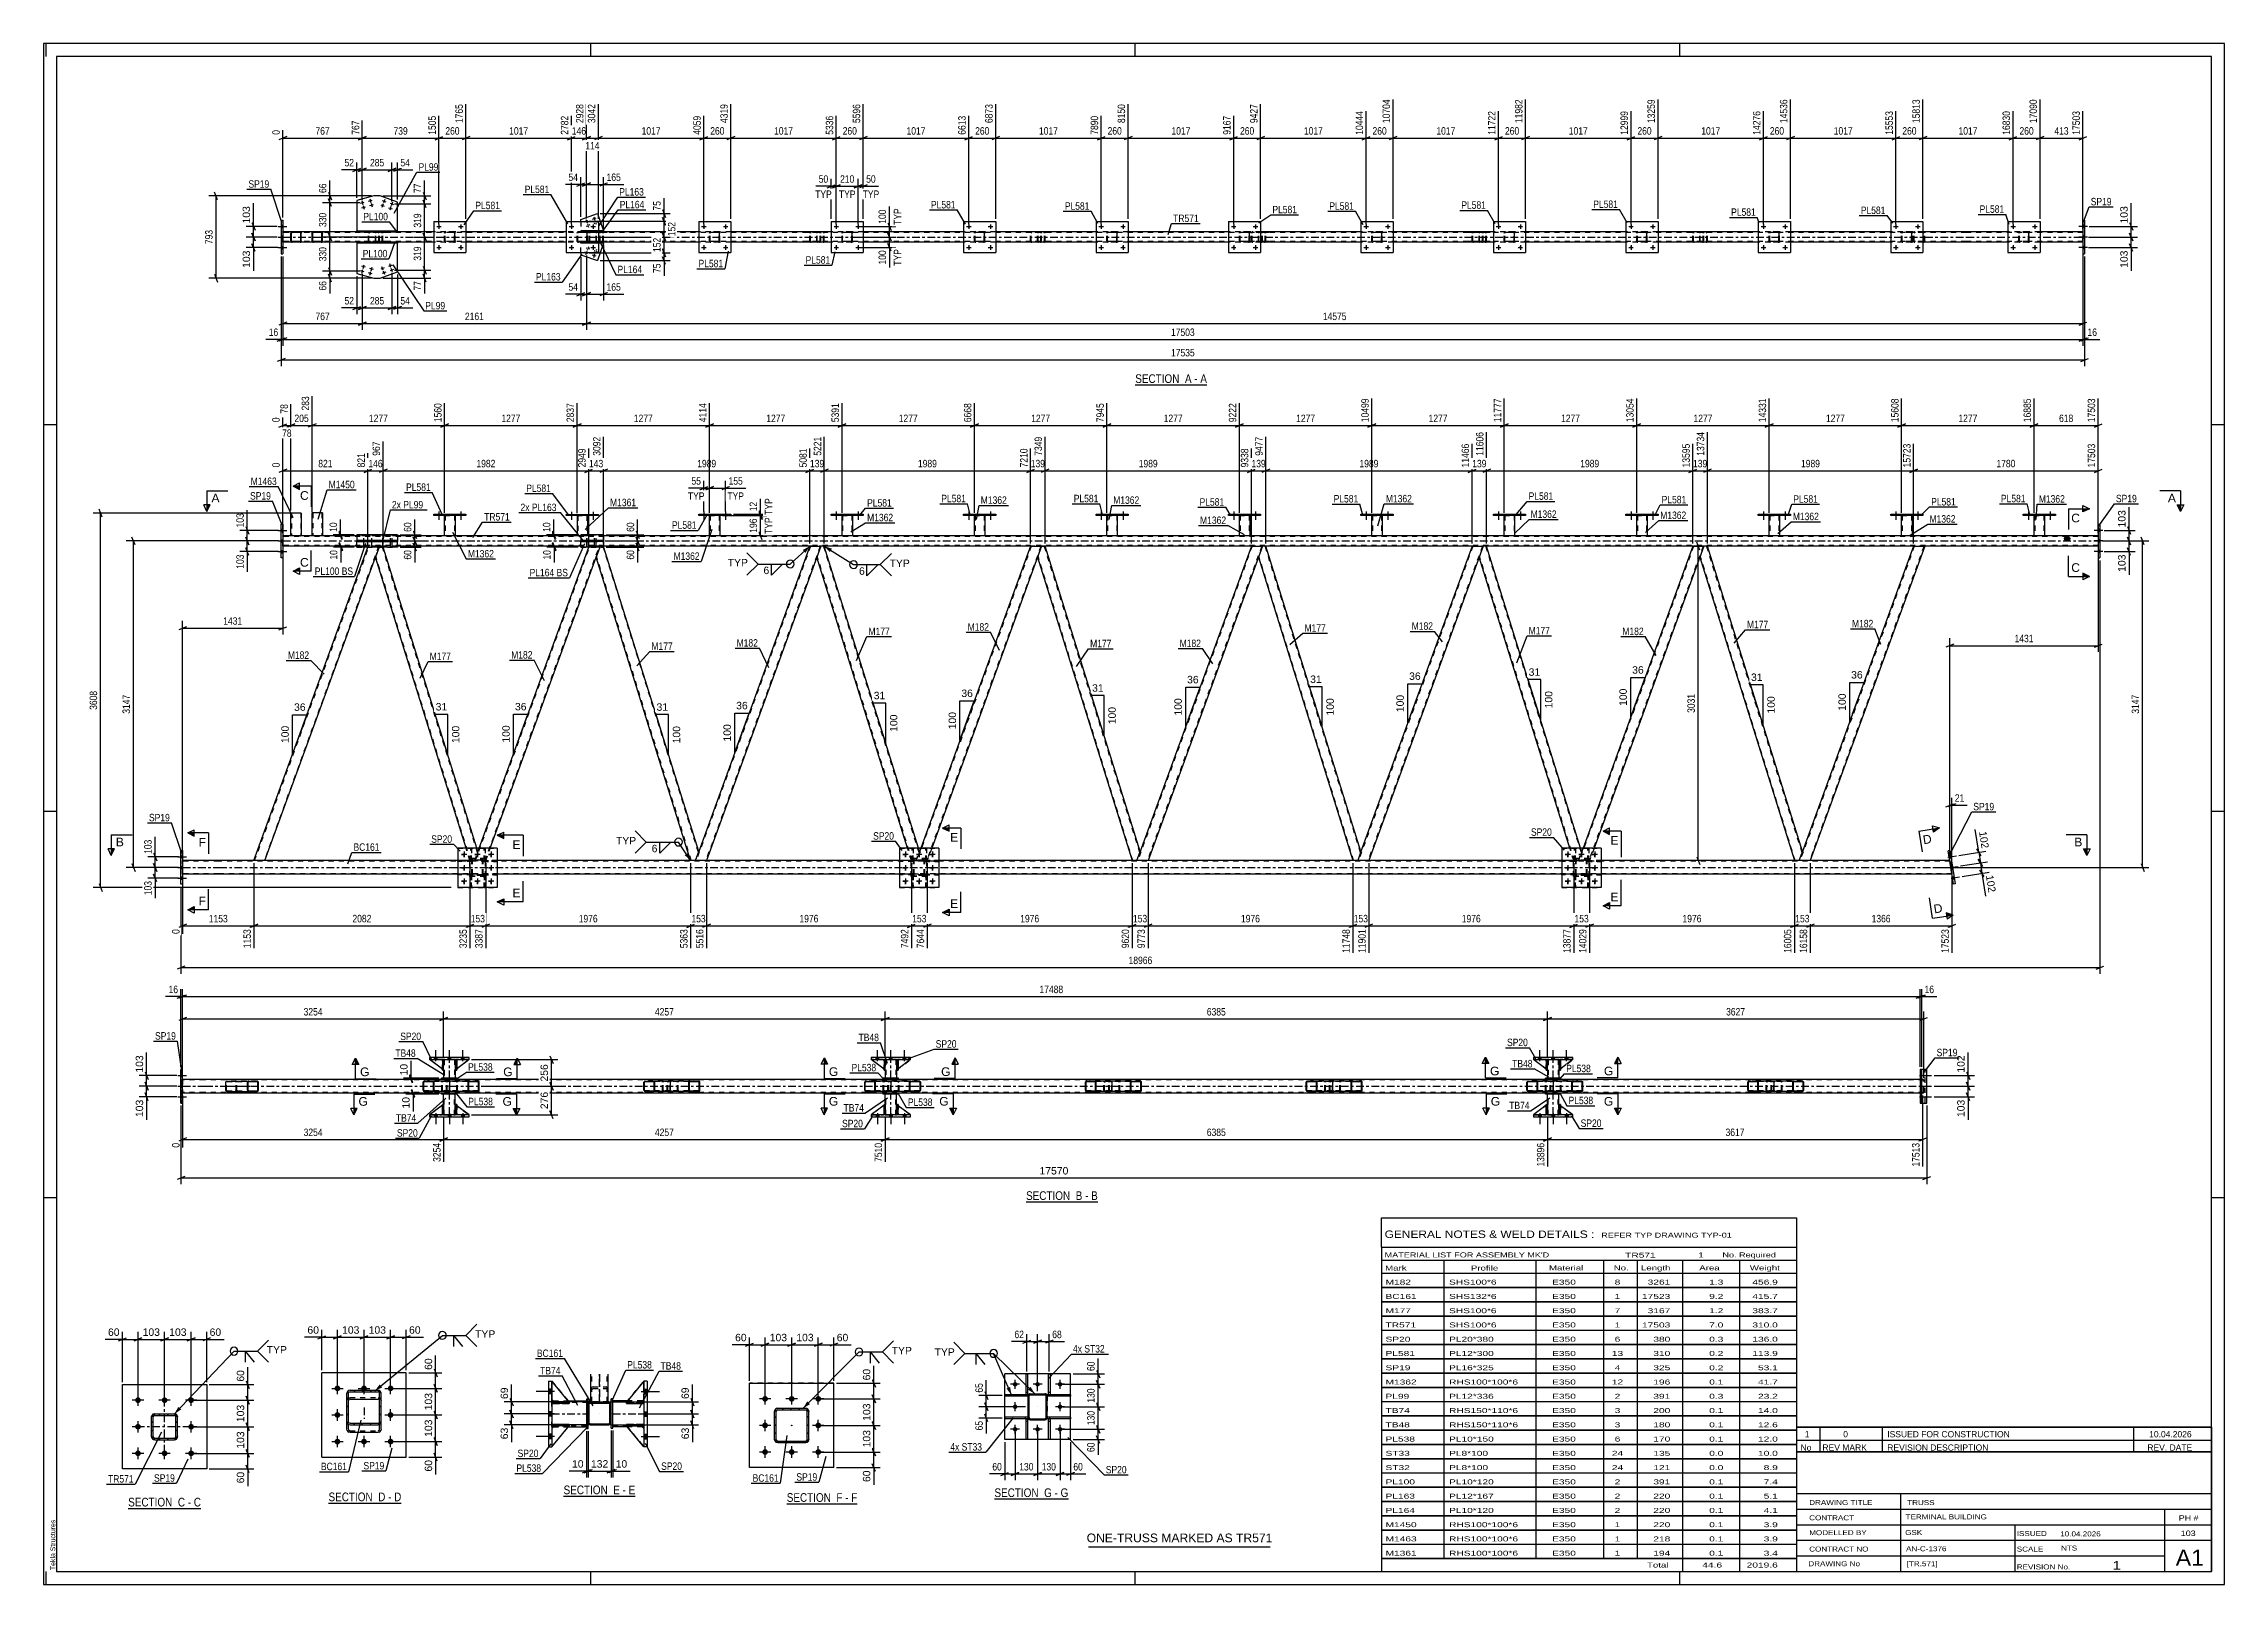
# Paper-space layout 'Layout1' of a CAD drawing. Header units: millimetres. Extents: x 0 to 841, y 0 to 594.
# The model-space entities are those that its viewports show. They can reach past a viewport. Long polylines and large blocks are cut down to what shows.
import ezdxf

# ---------------------------------------------------------------- set-up
doc = ezdxf.new("R2010")
doc.units = ezdxf.units.MM
doc.linetypes.add('DXK_LINE_DOT2', pattern=[3.9198, 1.9599, -1.9599])
doc.linetypes.add('DXK_LINE_DOT3', pattern=[5.9187, 2.979, -0.9799, 0.9799, -0.9799])
doc.layers.add('Viewport layer', color=7, linetype='Continuous', plot=False)
doc.styles.add('Arial', font='ARIAL.TTF', dxfattribs={"height": 0.2})
doc.styles.add('Arial Narrow', font='ARIALN.TTF', dxfattribs={"height": 0.2})

# ---------------------------------------------------------------- blocks, each defined once
blk = doc.blocks.new('Unknown-192539618-1137')
at = {"color": 5, "linetype": 'Continuous'}
for p, q in [((730.15, 191.75), (-110.85, 191.75)), ((-110.85, 191.75), (-110.85, -402.25)), ((-109.85, 186.75), (-109.85, 191.75)), ((725.15, 186.75), (-105.85, 186.75)), ((-105.85, 186.75), (-105.85, -397.25)), ((100.15, 186.75), (100.15, 191.75)), ((310.15, 186.75), (310.15, 191.75)), ((520.15, 186.75), (520.15, 191.75)), ((725.15, -397.25), (725.15, 186.75)), ((730.15, -402.25), (730.15, 191.75)), ((-105.85, 44.75), (-110.85, 44.75)), ((730.15, 44.75), (725.15, 44.75)), ((-105.85, -104.25), (-110.85, -104.25)), ((730.15, -104.25), (725.15, -104.25)), ((-105.85, -253.25), (-110.85, -253.25)), ((730.15, -253.25), (725.15, -253.25)), ((-110.85, -402.25), (730.15, -402.25)), ((-109.85, -402.25), (-109.85, -397.25)), ((-105.85, -397.25), (725.15, -397.25)), ((100.15, -402.25), (100.15, -397.25)), ((310.15, -402.25), (310.15, -397.25)), ((520.15, -402.25), (520.15, -397.25))]:
    blk.add_line(p, q, dxfattribs=at)
at = {"color": 174, "linetype": 'Continuous', "style": 'Arial'}
blk.add_text('Tekla Structures', height=1.9102, rotation=90, dxfattribs=at).set_placement((-106.35, -396.75))
blk = doc.blocks.new('Unknown-192539618-19 - 6327')
at = {"color": 6, "linetype": 'Continuous'}
blk.add_line((89.68, -368.24), (117.32, -368.24), dxfattribs=at)
at = {"color": 0, "linetype": 'Continuous'}
blk.add_wipeout([(107.78, -367.49), (107.78, -363.99), (89.68, -363.99), (89.68, -367.49)], dxfattribs=at)
blk.add_wipeout([(111.39, -367.49), (111.39, -363.99), (108.83, -363.99), (108.83, -367.49)], dxfattribs=at)
at = {"color": 7, "linetype": 'Continuous', "style": 'Arial Narrow'}
blk.add_text('SECTION ', height=3.34, dxfattribs=at).set_placement((89.68, -367.49))
at = {"color": 0, "linetype": 'Continuous'}
blk.add_wipeout([(113.72, -367.49), (113.72, -363.99), (112.44, -363.99), (112.44, -367.49)], dxfattribs=at)
blk.add_wipeout([(117.32, -367.49), (117.32, -363.99), (114.77, -363.99), (114.77, -367.49)], dxfattribs=at)
at = {"color": 7, "linetype": 'Continuous', "style": 'Arial Narrow'}
for s, p in [('E', (108.83, -367.49)), ('-', (112.44, -367.49)), ('E', (114.77, -367.49))]:
    blk.add_text(s, height=3.34, dxfattribs=at).set_placement(p)
blk = doc.blocks.new('Unknown-192539618-11 - 1348')
at = {"color": 6, "linetype": 'Continuous'}
blk.add_line((310.14, 60.17), (337.79, 60.17), dxfattribs=at)
at = {"color": 0, "linetype": 'Continuous'}
blk.add_wipeout([(328.25, 60.92), (328.25, 64.42), (310.14, 64.42), (310.14, 60.92)], dxfattribs=at)
blk.add_wipeout([(331.85, 60.92), (331.85, 64.42), (329.3, 64.42), (329.3, 60.92)], dxfattribs=at)
at = {"color": 7, "linetype": 'Continuous', "style": 'Arial Narrow'}
blk.add_text('SECTION ', height=3.34, dxfattribs=at).set_placement((310.14, 60.92))
at = {"color": 0, "linetype": 'Continuous'}
blk.add_wipeout([(334.18, 60.92), (334.18, 64.42), (332.9, 64.42), (332.9, 60.92)], dxfattribs=at)
blk.add_wipeout([(337.79, 60.92), (337.79, 64.42), (335.23, 64.42), (335.23, 60.92)], dxfattribs=at)
at = {"color": 7, "linetype": 'Continuous', "style": 'Arial Narrow'}
for s, p in [('A', (329.3, 60.92)), ('-', (332.9, 60.92)), ('A', (335.23, 60.92))]:
    blk.add_text(s, height=3.34, dxfattribs=at).set_placement(p)
blk = doc.blocks.new('Unknown-192539618-20 - 36950')
at = {"color": 6, "linetype": 'Continuous'}
blk.add_line((175.73, -371.18), (202.95, -371.18), dxfattribs=at)
at = {"color": 0, "linetype": 'Continuous'}
blk.add_wipeout([(193.84, -370.43), (193.84, -366.93), (175.73, -366.93), (175.73, -370.43)], dxfattribs=at)
blk.add_wipeout([(197.23, -370.43), (197.23, -366.93), (194.89, -366.93), (194.89, -370.43)], dxfattribs=at)
at = {"color": 7, "linetype": 'Continuous', "style": 'Arial Narrow'}
blk.add_text('SECTION ', height=3.34, dxfattribs=at).set_placement((175.73, -370.43))
at = {"color": 0, "linetype": 'Continuous'}
blk.add_wipeout([(199.56, -370.43), (199.56, -366.93), (198.28, -366.93), (198.28, -370.43)], dxfattribs=at)
blk.add_wipeout([(202.95, -370.43), (202.95, -366.93), (200.61, -366.93), (200.61, -370.43)], dxfattribs=at)
at = {"color": 7, "linetype": 'Continuous', "style": 'Arial Narrow'}
for s, p in [('F', (194.89, -370.43)), ('-', (198.28, -370.43)), ('F', (200.61, -370.43))]:
    blk.add_text(s, height=3.34, dxfattribs=at).set_placement(p)
blk = doc.blocks.new('Unknown-192539618-12 - 3622')
at = {"color": 6, "linetype": 'Continuous'}
blk.add_line((268.02, -254.79), (295.66, -254.79), dxfattribs=at)
at = {"color": 0, "linetype": 'Continuous'}
blk.add_wipeout([(286.12, -254.04), (286.12, -250.54), (268.02, -250.54), (268.02, -254.04)], dxfattribs=at)
blk.add_wipeout([(289.73, -254.04), (289.73, -250.54), (287.17, -250.54), (287.17, -254.04)], dxfattribs=at)
at = {"color": 7, "linetype": 'Continuous', "style": 'Arial Narrow'}
blk.add_text('SECTION ', height=3.34, dxfattribs=at).set_placement((268.02, -254.04))
at = {"color": 0, "linetype": 'Continuous'}
blk.add_wipeout([(292.06, -254.04), (292.06, -250.54), (290.78, -250.54), (290.78, -254.04)], dxfattribs=at)
blk.add_wipeout([(295.66, -254.04), (295.66, -250.54), (293.11, -250.54), (293.11, -254.04)], dxfattribs=at)
at = {"color": 7, "linetype": 'Continuous', "style": 'Arial Narrow'}
for s, p in [('B', (287.17, -254.04)), ('B', (293.11, -254.04)), ('-', (290.78, -254.04))]:
    blk.add_text(s, height=3.34, dxfattribs=at).set_placement(p)
blk = doc.blocks.new('Unknown-192539618-13 - 36298')
at = {"color": 6, "linetype": 'Continuous'}
blk.add_line((-78.23, -372.96), (-50.16, -372.96), dxfattribs=at)
at = {"color": 0, "linetype": 'Continuous'}
blk.add_wipeout([(-60.12, -372.21), (-60.12, -368.71), (-78.23, -368.71), (-78.23, -372.21)], dxfattribs=at)
blk.add_wipeout([(-56.3, -372.21), (-56.3, -368.71), (-59.07, -368.71), (-59.07, -372.21)], dxfattribs=at)
at = {"color": 7, "linetype": 'Continuous', "style": 'Arial Narrow'}
blk.add_text('SECTION ', height=3.34, dxfattribs=at).set_placement((-78.23, -372.21))
at = {"color": 0, "linetype": 'Continuous'}
blk.add_wipeout([(-53.98, -372.21), (-53.98, -368.71), (-55.25, -368.71), (-55.25, -372.21)], dxfattribs=at)
blk.add_wipeout([(-50.16, -372.21), (-50.16, -368.71), (-52.93, -368.71), (-52.93, -372.21)], dxfattribs=at)
at = {"color": 7, "linetype": 'Continuous', "style": 'Arial Narrow'}
for s, p in [('C', (-59.07, -372.21)), ('C', (-52.93, -372.21)), ('-', (-55.25, -372.21))]:
    blk.add_text(s, height=3.34, dxfattribs=at).set_placement(p)
blk = doc.blocks.new('Unknown-192539618-14 - 36566')
at = {"color": 6, "linetype": 'Continuous'}
blk.add_line((-0.98, -370.94), (27.09, -370.94), dxfattribs=at)
at = {"color": 0, "linetype": 'Continuous'}
blk.add_wipeout([(17.12, -370.19), (17.12, -366.69), (-0.98, -366.69), (-0.98, -370.19)], dxfattribs=at)
blk.add_wipeout([(20.94, -370.19), (20.94, -366.69), (18.17, -366.69), (18.17, -370.19)], dxfattribs=at)
at = {"color": 7, "linetype": 'Continuous', "style": 'Arial Narrow'}
blk.add_text('SECTION ', height=3.34, dxfattribs=at).set_placement((-0.98, -370.19))
at = {"color": 0, "linetype": 'Continuous'}
blk.add_wipeout([(23.27, -370.19), (23.27, -366.69), (21.99, -366.69), (21.99, -370.19)], dxfattribs=at)
blk.add_wipeout([(27.09, -370.19), (27.09, -366.69), (24.32, -366.69), (24.32, -370.19)], dxfattribs=at)
at = {"color": 7, "linetype": 'Continuous', "style": 'Arial Narrow'}
for s, p in [('D', (18.17, -370.19)), ('-', (21.99, -370.19)), ('D', (24.32, -370.19))]:
    blk.add_text(s, height=3.34, dxfattribs=at).set_placement(p)
blk = doc.blocks.new('Unknown-192539618-17 - 4125')
at = {"color": 6, "linetype": 'Continuous'}
blk.add_line((255.83, -369.33), (284.33, -369.33), dxfattribs=at)
at = {"color": 0, "linetype": 'Continuous'}
blk.add_wipeout([(273.94, -368.58), (273.94, -365.08), (255.83, -365.08), (255.83, -368.58)], dxfattribs=at)
blk.add_wipeout([(277.97, -368.58), (277.97, -365.08), (274.99, -365.08), (274.99, -368.58)], dxfattribs=at)
at = {"color": 7, "linetype": 'Continuous', "style": 'Arial Narrow'}
blk.add_text('SECTION ', height=3.34, dxfattribs=at).set_placement((255.83, -368.58))
at = {"color": 0, "linetype": 'Continuous'}
blk.add_wipeout([(280.3, -368.58), (280.3, -365.08), (279.02, -365.08), (279.02, -368.58)], dxfattribs=at)
blk.add_wipeout([(284.33, -368.58), (284.33, -365.08), (281.35, -365.08), (281.35, -368.58)], dxfattribs=at)
at = {"color": 7, "linetype": 'Continuous', "style": 'Arial Narrow'}
for s, p in [('G', (274.99, -368.58)), ('-', (279.02, -368.58)), ('G', (281.35, -368.58))]:
    blk.add_text(s, height=3.34, dxfattribs=at).set_placement(p)
blk = doc.blocks.new('Part-192539618-6371 - 6327')
at = {"color": 2, "linetype": 'Continuous'}
for p, q in [((83.82, -323.89), (85.16, -323.89)), ((83.82, -323.89), (83.82, -349.22)), ((85.16, -323.89), (85.16, -349.22)), ((83.82, -349.22), (85.16, -349.22))]:
    blk.add_line(p, q, dxfattribs=at)
blk = doc.blocks.new('Part-192539618-6373 - 6327')
at = {"color": 2, "linetype": 'Continuous'}
for p, q in [((85.15, -341.15), (85.15, -340.62)), ((91.82, -340.62), (85.15, -340.62)), ((91.82, -341.15), (85.15, -341.15)), ((85.15, -341.15), (85.15, -341.15)), ((91.82, -341.15), (91.82, -340.62))]:
    blk.add_line(p, q, dxfattribs=at)
at = {"color": 7, "linetype": 'DXK_LINE_DOT2'}
for p, q in [((86.15, -340.62), (85.15, -340.62)), ((85.15, -341.15), (86.15, -341.15)), ((86.15, -341.15), (86.15, -340.62)), ((91.82, -340.62), (86.15, -340.62)), ((86.15, -341.15), (91.82, -341.15))]:
    blk.add_line(p, q, dxfattribs=at)
at = {"color": 7, "linetype": 'DXK_LINE_DOT3'}
for p, q in [((85.15, -340.88), (91.82, -340.88)), ((91.82, -340.88), (85.15, -340.88))]:
    blk.add_line(p, q, dxfattribs=at)
blk = doc.blocks.new('Part-192539618-6337 - 6327')
at = {"linetype": 'Continuous'}
h = blk.add_hatch(dxfattribs=at)
h.set_pattern_fill('', scale=0.7, style=0, pattern_type=0)
h.set_pattern_definition([(45, (107.4612, -340.6653), (-1.57154, 1.57154), [])])
h.paths.add_polyline_path([(107.16, -340.73), (107.46, -340.67), (107.72, -340.49), (107.89, -340.23), (107.96, -339.93), (107.96, -332.73), (107.89, -332.42), (107.72, -332.16), (107.46, -331.99), (107.16, -331.93), (99.96, -331.93), (99.65, -331.99), (99.39, -332.16), (99.22, -332.42), (99.16, -332.73), (99.16, -339.93), (99.22, -340.23), (99.39, -340.49), (99.65, -340.67), (99.96, -340.73)])
h.paths.add_polyline_path([(99.96, -340.33), (99.8, -340.3), (99.67, -340.21), (99.59, -340.08), (99.56, -339.93), (99.56, -332.73), (99.59, -332.57), (99.67, -332.44), (99.8, -332.36), (99.96, -332.33), (107.16, -332.33), (107.31, -332.36), (107.44, -332.44), (107.52, -332.57), (107.56, -332.73), (107.56, -339.93), (107.52, -340.08), (107.44, -340.21), (107.31, -340.3), (107.16, -340.33)])
at = {"color": 2, "linetype": 'Continuous'}
for p, q in [((99.22, -332.42), (99.16, -332.73)), ((99.16, -332.73), (99.16, -332.73)), ((99.16, -339.93), (99.16, -332.73)), ((99.56, -332.73), (99.59, -332.57)), ((99.56, -332.73), (99.56, -332.73)), ((99.56, -339.93), (99.56, -332.73)), ((99.59, -332.57), (99.67, -332.44)), ((99.96, -331.93), (99.65, -331.99)), ((99.67, -332.44), (99.8, -332.36)), ((99.8, -332.36), (99.96, -332.33)), ((99.96, -331.93), (99.96, -331.93)), ((99.96, -331.93), (107.16, -331.93)), ((99.96, -332.33), (99.96, -332.33)), ((99.96, -332.33), (107.16, -332.33)), ((107.16, -331.93), (107.16, -331.93)), ((107.46, -331.99), (107.16, -331.93)), ((107.16, -332.33), (107.16, -332.33)), ((107.16, -332.33), (107.31, -332.36)), ((107.31, -332.36), (107.44, -332.44)), ((107.44, -332.44), (107.52, -332.57)), ((107.52, -332.57), (107.56, -332.73)), ((107.56, -332.73), (107.56, -332.73)), ((107.56, -339.93), (107.56, -332.73)), ((107.96, -332.73), (107.89, -332.42)), ((107.96, -332.73), (107.96, -332.73)), ((107.96, -339.93), (107.96, -332.73)), ((99.16, -339.93), (99.16, -339.93)), ((99.16, -339.93), (99.22, -340.23)), ((99.56, -339.93), (99.56, -339.93)), ((99.59, -340.08), (99.56, -339.93)), ((99.67, -340.21), (99.59, -340.08)), ((99.65, -340.67), (99.96, -340.73)), ((99.8, -340.3), (99.67, -340.21)), ((99.96, -340.33), (99.8, -340.3)), ((99.96, -340.33), (99.96, -340.33)), ((99.96, -340.33), (107.16, -340.33)), ((99.96, -340.73), (99.96, -340.73)), ((99.96, -340.73), (107.16, -340.73)), ((107.31, -340.3), (107.16, -340.33)), ((107.16, -340.33), (107.16, -340.33)), ((107.16, -340.73), (107.46, -340.67)), ((107.16, -340.73), (107.16, -340.73)), ((107.44, -340.21), (107.31, -340.3)), ((107.52, -340.08), (107.44, -340.21)), ((107.56, -339.93), (107.52, -340.08)), ((107.56, -339.93), (107.56, -339.93)), ((107.89, -340.23), (107.96, -339.93)), ((107.96, -339.93), (107.96, -339.93))]:
    blk.add_line(p, q, dxfattribs=at)
at = {"color": 7, "linetype": 'DXK_LINE_DOT3'}
blk.add_line((103.56, -336.33), (103.56, -336.33), dxfattribs=at)
at = {"color": 2, "linetype": 'Continuous'}
for centre, start, end in [((99.96, -332.73), 112.5, 157.5), ((107.16, -332.73), 22.5, 67.5), ((99.96, -339.93), 202.5, 247.5), ((107.16, -339.93), 292.5, 337.5)]:
    blk.add_arc(centre, 0.8, start, end, dxfattribs=at)
blk = doc.blocks.new('Part-192539618-6366 - 6327')
at = {"color": 2, "linetype": 'Continuous'}
for p, q in [((121.96, -323.89), (120.62, -323.89)), ((120.62, -323.89), (120.62, -349.22)), ((121.96, -323.89), (121.96, -349.22)), ((121.96, -349.22), (120.62, -349.22))]:
    blk.add_line(p, q, dxfattribs=at)
blk = doc.blocks.new('Part-192539618-6435 - 6327')
at = {"color": 2, "linetype": 'Continuous'}
for p, q in [((100.22, -331.93), (100.22, -321.21)), ((106.89, -331.93), (106.89, -321.21))]:
    blk.add_line(p, q, dxfattribs=at)
at = {"color": 7, "linetype": 'DXK_LINE_DOT2'}
for p, q in [((100.62, -331.93), (100.62, -321.21)), ((106.49, -331.93), (106.49, -321.21)), ((106.89, -331.93), (100.22, -331.93)), ((100.28, -331.93), (100.22, -331.93))]:
    blk.add_line(p, q, dxfattribs=at)
at = {"color": 7, "linetype": 'DXK_LINE_DOT3'}
blk.add_line((103.56, -331.93), (103.56, -321.21), dxfattribs=at)
blk = doc.blocks.new('Part-192539618-6372 - 6327')
at = {"color": 2, "linetype": 'Continuous'}
for p, q in [((85.15, -332.48), (85.15, -331.95)), ((85.15, -331.95), (90.99, -331.95)), ((91.82, -332.48), (85.15, -332.48)), ((85.15, -332.48), (85.15, -332.48)), ((91.82, -332.48), (91.82, -331.95)), ((91.82, -331.95), (91.82, -331.95))]:
    blk.add_line(p, q, dxfattribs=at)
at = {"color": 7, "linetype": 'DXK_LINE_DOT2'}
for p, q in [((86.15, -331.95), (85.15, -331.95)), ((85.15, -332.48), (86.15, -332.48)), ((86.15, -332.48), (86.15, -331.95)), ((86.15, -331.95), (91.82, -331.95)), ((86.15, -332.48), (91.82, -332.48))]:
    blk.add_line(p, q, dxfattribs=at)
blk = doc.blocks.new('Part-192539618-6374 - 6327')
at = {"color": 7, "linetype": 'DXK_LINE_DOT2'}
for p, q in [((85.15, -331.95), (86.15, -331.95)), ((91.67, -331.95), (85.15, -331.95)), ((85.15, -331.95), (85.15, -331.95)), ((85.15, -331.95), (85.15, -332.48)), ((85.15, -331.95), (85.15, -332.48)), ((86.15, -332.48), (85.15, -332.48)), ((85.15, -332.48), (91.82, -332.48)), ((85.15, -332.48), (85.15, -332.48)), ((86.15, -331.95), (91.82, -331.95)), ((86.15, -331.95), (86.15, -332.48)), ((91.82, -332.48), (86.15, -332.48)), ((91.82, -331.95), (91.82, -332.48))]:
    blk.add_line(p, q, dxfattribs=at)
at = {"color": 7, "linetype": 'DXK_LINE_DOT3'}
for p, q in [((85.15, -332.22), (91.82, -332.22)), ((91.82, -332.22), (85.15, -332.22))]:
    blk.add_line(p, q, dxfattribs=at)
blk = doc.blocks.new('Part-192539618-6375 - 6327')
at = {"color": 7, "linetype": 'DXK_LINE_DOT2'}
for p, q in [((85.15, -340.62), (86.15, -340.62)), ((91.82, -340.62), (85.15, -340.62)), ((85.15, -340.62), (85.15, -340.62)), ((85.15, -340.62), (85.15, -341.15)), ((85.15, -340.62), (85.15, -341.15)), ((86.15, -341.15), (85.15, -341.15)), ((85.15, -341.15), (91.82, -341.15)), ((85.15, -341.15), (85.15, -341.15)), ((86.15, -340.62), (91.82, -340.62)), ((86.15, -340.62), (86.15, -341.15)), ((91.82, -341.15), (86.15, -341.15)), ((91.82, -340.62), (91.82, -341.15))]:
    blk.add_line(p, q, dxfattribs=at)
blk = doc.blocks.new('Part-192539618-6376 - 6327')
at = {"color": 7, "linetype": 'DXK_LINE_DOT2'}
for p, q in [((85.15, -330.96), (85.15, -323.88)), ((85.15, -323.88), (91.82, -331.96)), ((85.15, -323.88), (91.82, -331.96)), ((86.15, -331.96), (85.15, -330.96)), ((86.15, -331.96), (85.15, -330.96)), ((91.82, -331.96), (86.15, -331.96)), ((86.15, -331.96), (86.15, -331.96)), ((86.15, -331.96), (91.82, -331.96)), ((91.82, -331.96), (91.82, -331.96))]:
    blk.add_line(p, q, dxfattribs=at)
at = {"color": 7, "linetype": 'DXK_LINE_DOT3'}
for p, q in [((85.15, -331.96), (85.15, -323.88)), ((91.82, -331.96), (85.15, -331.96))]:
    blk.add_line(p, q, dxfattribs=at)
blk = doc.blocks.new('Part-192539618-6377 - 6327')
at = {"color": 2, "linetype": 'Continuous'}
for p, q in [((85.15, -323.88), (85.15, -323.88)), ((85.15, -323.88), (85.15, -323.89)), ((91.82, -331.96), (85.15, -323.88)), ((86.15, -331.95), (85.15, -330.96)), ((90.99, -331.96), (91.82, -331.96)), ((91.82, -331.96), (91.82, -331.96))]:
    blk.add_line(p, q, dxfattribs=at)
at = {"color": 7, "linetype": 'DXK_LINE_DOT2'}
for p, q in [((85.15, -323.88), (91.82, -331.96)), ((85.15, -330.96), (85.15, -323.89)), ((86.15, -331.96), (85.15, -330.96)), ((86.15, -331.96), (86.15, -331.95)), ((91.82, -331.96), (86.15, -331.96)), ((86.15, -331.96), (86.15, -331.96)), ((86.15, -331.96), (90.99, -331.96))]:
    blk.add_line(p, q, dxfattribs=at)
at = {"color": 7, "linetype": 'DXK_LINE_DOT3'}
for p, q in [((85.15, -331.96), (85.15, -323.88)), ((91.82, -331.96), (85.15, -331.96))]:
    blk.add_line(p, q, dxfattribs=at)
blk = doc.blocks.new('Part-192539618-6378 - 6327')
at = {"color": 7, "linetype": 'DXK_LINE_DOT2'}
for p, q in [((86.15, -341.16), (85.15, -342.16)), ((85.15, -349.22), (91.82, -341.16)), ((85.15, -342.16), (86.15, -341.16)), ((85.15, -349.22), (91.82, -341.16)), ((85.15, -342.16), (85.15, -349.22)), ((91.82, -341.16), (86.15, -341.16)), ((86.15, -341.16), (86.15, -341.16)), ((86.15, -341.16), (91.82, -341.16)), ((91.82, -341.16), (91.82, -341.16))]:
    blk.add_line(p, q, dxfattribs=at)
at = {"color": 7, "linetype": 'DXK_LINE_DOT3'}
for p, q in [((91.82, -341.16), (85.15, -341.16)), ((85.15, -341.16), (85.15, -349.22))]:
    blk.add_line(p, q, dxfattribs=at)
blk = doc.blocks.new('Part-192539618-6379 - 6327')
at = {"color": 2, "linetype": 'Continuous'}
for p, q in [((86.15, -341.16), (85.15, -342.16)), ((85.15, -349.22), (91.82, -341.16)), ((91.82, -341.16), (86.15, -341.16)), ((86.15, -341.16), (86.15, -341.16)), ((91.82, -341.16), (91.82, -341.16))]:
    blk.add_line(p, q, dxfattribs=at)
at = {"color": 7, "linetype": 'DXK_LINE_DOT2'}
for p, q in [((85.15, -342.16), (86.15, -341.16)), ((85.15, -349.22), (91.82, -341.16)), ((85.15, -342.16), (85.15, -349.22)), ((86.15, -341.16), (91.82, -341.16))]:
    blk.add_line(p, q, dxfattribs=at)
at = {"color": 7, "linetype": 'DXK_LINE_DOT3'}
for p, q in [((91.82, -341.16), (85.15, -341.16)), ((85.15, -341.16), (85.15, -349.22))]:
    blk.add_line(p, q, dxfattribs=at)
blk = doc.blocks.new('Part-192539618-6380 - 6327')
at = {"color": 2, "linetype": 'Continuous'}
for p, q in [((113.96, -331.95), (113.96, -331.95)), ((113.96, -331.95), (113.96, -332.48)), ((113.96, -332.48), (120.62, -332.48)), ((120.62, -331.95), (114.79, -331.95)), ((120.62, -331.95), (120.62, -331.95)), ((120.62, -331.95), (120.62, -332.48))]:
    blk.add_line(p, q, dxfattribs=at)
at = {"color": 7, "linetype": 'DXK_LINE_DOT2'}
for p, q in [((114.79, -331.95), (113.96, -331.95)), ((119.62, -331.95), (113.96, -331.95)), ((113.96, -332.48), (119.62, -332.48)), ((119.62, -331.95), (120.62, -331.95)), ((119.62, -331.95), (119.62, -332.48)), ((119.62, -332.48), (120.62, -332.48)), ((120.62, -331.95), (120.62, -331.95))]:
    blk.add_line(p, q, dxfattribs=at)
blk = doc.blocks.new('Part-192539618-6381 - 6327')
at = {"color": 2, "linetype": 'Continuous'}
for p, q in [((113.96, -340.62), (120.62, -340.62)), ((113.96, -340.62), (113.96, -341.15)), ((120.62, -341.15), (113.96, -341.15)), ((120.62, -340.62), (120.62, -340.62)), ((120.62, -341.15), (120.62, -340.62))]:
    blk.add_line(p, q, dxfattribs=at)
at = {"color": 7, "linetype": 'DXK_LINE_DOT2'}
for p, q in [((119.62, -340.62), (113.96, -340.62)), ((113.96, -341.15), (119.62, -341.15)), ((120.62, -340.62), (119.62, -340.62)), ((119.62, -340.62), (119.62, -341.15)), ((119.62, -341.15), (120.62, -341.15)), ((120.62, -340.62), (120.62, -340.62))]:
    blk.add_line(p, q, dxfattribs=at)
blk = doc.blocks.new('Part-192539618-6382 - 6327')
at = {"color": 7, "linetype": 'DXK_LINE_DOT2'}
for p, q in [((113.96, -332.48), (113.96, -331.95)), ((113.96, -331.95), (119.62, -331.95)), ((120.62, -331.95), (113.96, -331.95)), ((119.62, -332.48), (113.96, -332.48)), ((113.96, -332.48), (120.62, -332.48)), ((119.62, -332.48), (119.62, -331.95)), ((119.62, -331.95), (120.62, -331.95)), ((120.62, -332.48), (119.62, -332.48)), ((120.62, -332.48), (120.62, -331.95)), ((120.62, -332.48), (120.62, -331.95)), ((120.62, -331.95), (120.62, -331.95)), ((120.62, -332.48), (120.62, -332.48))]:
    blk.add_line(p, q, dxfattribs=at)
at = {"color": 7, "linetype": 'DXK_LINE_DOT3'}
for p, q in [((120.62, -332.22), (113.96, -332.22)), ((113.96, -332.22), (120.62, -332.22))]:
    blk.add_line(p, q, dxfattribs=at)
blk = doc.blocks.new('Part-192539618-6383 - 6327')
at = {"color": 7, "linetype": 'DXK_LINE_DOT2'}
for p, q in [((113.96, -341.15), (113.96, -340.62)), ((113.96, -340.62), (119.62, -340.62)), ((120.62, -340.62), (113.96, -340.62)), ((119.62, -341.15), (113.96, -341.15)), ((113.96, -341.15), (120.62, -341.15)), ((119.62, -341.15), (119.62, -340.62)), ((119.62, -340.62), (120.62, -340.62)), ((120.62, -341.15), (119.62, -341.15)), ((120.62, -341.15), (120.62, -340.62)), ((120.62, -341.15), (120.62, -340.62)), ((120.62, -340.62), (120.62, -340.62)), ((120.62, -341.15), (120.62, -341.15))]:
    blk.add_line(p, q, dxfattribs=at)
at = {"color": 7, "linetype": 'DXK_LINE_DOT3'}
for p, q in [((120.62, -340.88), (113.96, -340.88)), ((113.96, -340.88), (120.62, -340.88))]:
    blk.add_line(p, q, dxfattribs=at)
blk = doc.blocks.new('Part-192539618-6386 - 6327')
at = {"color": 7, "linetype": 'DXK_LINE_DOT2'}
for p, q in [((120.62, -323.88), (113.96, -331.96)), ((113.96, -331.96), (120.62, -323.88)), ((120.62, -330.96), (120.62, -323.88)), ((113.96, -331.96), (119.62, -331.96)), ((113.96, -331.96), (113.96, -331.96)), ((119.62, -331.96), (113.96, -331.96)), ((119.62, -331.96), (120.62, -330.96)), ((119.62, -331.96), (120.62, -330.96)), ((119.62, -331.96), (119.62, -331.96))]:
    blk.add_line(p, q, dxfattribs=at)
at = {"color": 7, "linetype": 'DXK_LINE_DOT3'}
for p, q in [((120.62, -331.96), (120.62, -323.88)), ((113.96, -331.96), (120.62, -331.96))]:
    blk.add_line(p, q, dxfattribs=at)
blk = doc.blocks.new('Part-192539618-6389 - 6327')
at = {"color": 2, "linetype": 'Continuous'}
for p, q in [((120.62, -323.88), (113.96, -331.96)), ((120.62, -323.89), (120.62, -323.88)), ((120.62, -323.88), (120.62, -323.88)), ((114.79, -331.96), (113.96, -331.96)), ((113.96, -331.96), (113.96, -331.96)), ((119.63, -331.95), (120.62, -330.96))]:
    blk.add_line(p, q, dxfattribs=at)
at = {"color": 7, "linetype": 'DXK_LINE_DOT2'}
for p, q in [((120.62, -323.88), (113.96, -331.96)), ((120.62, -330.96), (120.62, -323.89)), ((119.62, -331.96), (113.96, -331.96)), ((119.62, -331.96), (114.79, -331.96)), ((119.62, -331.96), (120.62, -330.96)), ((119.62, -331.96), (119.63, -331.95)), ((119.62, -331.96), (119.62, -331.96))]:
    blk.add_line(p, q, dxfattribs=at)
at = {"color": 7, "linetype": 'DXK_LINE_DOT3'}
for p, q in [((120.62, -331.96), (120.62, -323.88)), ((113.96, -331.96), (120.62, -331.96))]:
    blk.add_line(p, q, dxfattribs=at)
blk = doc.blocks.new('Part-192539618-6392 - 6327')
at = {"color": 7, "linetype": 'DXK_LINE_DOT2'}
for p, q in [((113.96, -341.16), (119.62, -341.16)), ((120.62, -349.22), (113.96, -341.16)), ((113.96, -341.16), (113.96, -341.16)), ((119.62, -341.16), (113.96, -341.16)), ((113.96, -341.16), (120.62, -349.22)), ((119.62, -341.16), (120.62, -342.16)), ((119.62, -341.16), (119.62, -341.16)), ((120.62, -342.16), (119.62, -341.16)), ((120.62, -342.16), (120.62, -349.22))]:
    blk.add_line(p, q, dxfattribs=at)
at = {"color": 7, "linetype": 'DXK_LINE_DOT3'}
for p, q in [((113.96, -341.16), (120.62, -341.16)), ((120.62, -341.16), (120.62, -349.22))]:
    blk.add_line(p, q, dxfattribs=at)
blk = doc.blocks.new('Part-192539618-6395 - 6327')
at = {"color": 2, "linetype": 'Continuous'}
for p, q in [((113.96, -341.16), (113.96, -341.16)), ((119.62, -341.16), (113.96, -341.16)), ((120.62, -349.22), (113.96, -341.16)), ((119.62, -341.16), (119.62, -341.16)), ((119.62, -341.16), (120.62, -342.16))]:
    blk.add_line(p, q, dxfattribs=at)
at = {"color": 7, "linetype": 'DXK_LINE_DOT2'}
for p, q in [((113.96, -341.16), (119.62, -341.16)), ((120.62, -349.22), (113.96, -341.16)), ((119.62, -341.16), (120.62, -342.16)), ((120.62, -342.16), (120.62, -349.22))]:
    blk.add_line(p, q, dxfattribs=at)
at = {"color": 7, "linetype": 'DXK_LINE_DOT3'}
for p, q in [((113.96, -341.16), (120.62, -341.16)), ((120.62, -341.16), (120.62, -349.22))]:
    blk.add_line(p, q, dxfattribs=at)
blk = doc.blocks.new('Part-192539618-6400 - 6327')
at = {"color": 2, "linetype": 'Continuous'}
for p, q in [((85.16, -331.55), (85.75, -331.55)), ((91.49, -331.55), (98.49, -331.55)), ((85.16, -341.55), (85.76, -341.55)), ((91.49, -341.55), (98.49, -341.55))]:
    blk.add_line(p, q, dxfattribs=at)
at = {"color": 7, "linetype": 'DXK_LINE_DOT2'}
for p, q in [((85.16, -341.55), (85.16, -331.55)), ((85.16, -331.95), (98.49, -331.95)), ((85.75, -331.55), (91.49, -331.55)), ((98.49, -331.55), (98.49, -341.55)), ((98.49, -341.15), (85.16, -341.15)), ((85.76, -341.55), (91.49, -341.55))]:
    blk.add_line(p, q, dxfattribs=at)
at = {"color": 7, "linetype": 'DXK_LINE_DOT3'}
blk.add_line((85.16, -336.55), (98.49, -336.55), dxfattribs=at)
blk = doc.blocks.new('Bolt-192539618-6469 - 6327')
at = {"linetype": 'Continuous'}
for points in [[(85.16, -328.75), (85.16, -327.02), (83.82, -327.02), (83.82, -328.75)], [(85.16, -328.75), (85.16, -327.02), (83.82, -327.02), (83.82, -328.75)], [(85.16, -328.75), (85.16, -327.02), (83.82, -327.02), (83.82, -328.75)], [(85.16, -337.42), (85.16, -335.69), (83.82, -335.69), (83.82, -337.42)], [(85.16, -337.42), (85.16, -335.69), (83.82, -335.69), (83.82, -337.42)], [(85.16, -346.09), (85.16, -344.35), (83.82, -344.35), (83.82, -346.09)], [(85.16, -346.09), (85.16, -344.35), (83.82, -344.35), (83.82, -346.09)], [(85.16, -346.09), (85.16, -344.35), (83.82, -344.35), (83.82, -346.09)]]:
    blk.add_hatch(color=1, dxfattribs=at).paths.add_polyline_path(points)
at = {"color": 1, "linetype": 'Continuous'}
for p, q in [((86.16, -327.89), (79.16, -327.89)), ((86.16, -327.89), (79.16, -327.89)), ((86.16, -327.89), (79.16, -327.89)), ((85.16, -327.02), (83.82, -327.02)), ((85.16, -327.02), (83.82, -327.02)), ((85.16, -327.02), (83.82, -327.02)), ((85.16, -328.75), (83.82, -328.75)), ((85.16, -328.75), (83.82, -328.75)), ((85.16, -328.75), (83.82, -328.75)), ((85.16, -335.69), (83.82, -335.69)), ((85.16, -335.69), (83.82, -335.69)), ((86.16, -336.55), (79.16, -336.55)), ((86.16, -336.55), (79.16, -336.55)), ((85.16, -337.42), (83.82, -337.42)), ((85.16, -337.42), (83.82, -337.42)), ((85.16, -344.35), (83.82, -344.35)), ((85.16, -344.35), (83.82, -344.35)), ((85.16, -344.35), (83.82, -344.35)), ((86.16, -345.22), (79.16, -345.22)), ((86.16, -345.22), (79.16, -345.22)), ((86.16, -345.22), (79.16, -345.22)), ((85.16, -346.09), (83.82, -346.09)), ((85.16, -346.09), (83.82, -346.09)), ((85.16, -346.09), (83.82, -346.09))]:
    blk.add_line(p, q, dxfattribs=at)
blk = doc.blocks.new('Part-192539618-6405 - 6327')
at = {"color": 2, "linetype": 'Continuous'}
for p, q in [((99.16, -330.88), (98.49, -330.88)), ((98.49, -330.88), (98.49, -342.22)), ((99.16, -332.73), (99.16, -330.88)), ((98.49, -342.22), (99.16, -342.22)), ((99.16, -342.22), (99.16, -339.93))]:
    blk.add_line(p, q, dxfattribs=at)
at = {"color": 7, "linetype": 'DXK_LINE_DOT2'}
for p, q in [((98.49, -330.88), (99.16, -330.88)), ((99.16, -339.93), (99.16, -332.73)), ((98.49, -342.22), (99.16, -342.22))]:
    blk.add_line(p, q, dxfattribs=at)
at = {"color": 7, "linetype": 'DXK_LINE_DOT3'}
blk.add_line((98.82, -336.55), (98.82, -336.55), dxfattribs=at)
blk = doc.blocks.new('Bolt-192539618-6470 - 6327')
at = {"linetype": 'Continuous'}
for points in [[(121.96, -328.75), (121.96, -327.02), (120.62, -327.02), (120.62, -328.75)], [(121.96, -328.75), (121.96, -327.02), (120.62, -327.02), (120.62, -328.75)], [(121.96, -328.75), (121.96, -327.02), (120.62, -327.02), (120.62, -328.75)], [(121.96, -337.42), (121.96, -335.69), (120.62, -335.69), (120.62, -337.42)], [(121.96, -337.42), (121.96, -335.69), (120.62, -335.69), (120.62, -337.42)], [(121.96, -346.09), (121.96, -344.35), (120.62, -344.35), (120.62, -346.09)], [(121.96, -346.09), (121.96, -344.35), (120.62, -344.35), (120.62, -346.09)], [(121.96, -346.09), (121.96, -344.35), (120.62, -344.35), (120.62, -346.09)]]:
    blk.add_hatch(color=1, dxfattribs=at).paths.add_polyline_path(points)
at = {"color": 1, "linetype": 'Continuous'}
for p, q in [((119.62, -327.89), (126.62, -327.89)), ((119.62, -327.89), (126.62, -327.89)), ((119.62, -327.89), (126.62, -327.89)), ((120.62, -327.02), (121.96, -327.02)), ((120.62, -327.02), (121.96, -327.02)), ((120.62, -327.02), (121.96, -327.02)), ((120.62, -328.75), (121.96, -328.75)), ((120.62, -328.75), (121.96, -328.75)), ((120.62, -328.75), (121.96, -328.75)), ((120.62, -335.69), (121.96, -335.69)), ((120.62, -335.69), (121.96, -335.69)), ((119.62, -336.55), (126.62, -336.55)), ((119.62, -336.55), (126.62, -336.55)), ((120.62, -337.42), (121.96, -337.42)), ((120.62, -337.42), (121.96, -337.42)), ((120.62, -344.35), (121.96, -344.35)), ((120.62, -344.35), (121.96, -344.35)), ((120.62, -344.35), (121.96, -344.35)), ((119.62, -345.22), (126.62, -345.22)), ((119.62, -345.22), (126.62, -345.22)), ((119.62, -345.22), (126.62, -345.22)), ((120.62, -346.09), (121.96, -346.09)), ((120.62, -346.09), (121.96, -346.09)), ((120.62, -346.09), (121.96, -346.09))]:
    blk.add_line(p, q, dxfattribs=at)
blk = doc.blocks.new('Part-192539618-6410 - 6327')
at = {"color": 2, "linetype": 'Continuous'}
for p, q in [((107.96, -330.66), (108.62, -330.66)), ((107.96, -332.73), (107.96, -330.66)), ((108.62, -341.99), (108.62, -330.66)), ((107.96, -341.99), (107.96, -339.92)), ((107.96, -341.99), (108.62, -341.99))]:
    blk.add_line(p, q, dxfattribs=at)
at = {"color": 7, "linetype": 'DXK_LINE_DOT2'}
for p, q in [((108.62, -330.66), (107.96, -330.66)), ((107.96, -339.92), (107.96, -332.73)), ((107.96, -341.99), (108.62, -341.99))]:
    blk.add_line(p, q, dxfattribs=at)
at = {"color": 7, "linetype": 'DXK_LINE_DOT3'}
blk.add_line((108.29, -336.33), (108.29, -336.33), dxfattribs=at)
blk = doc.blocks.new('Part-192539618-6415 - 6327')
at = {"color": 2, "linetype": 'Continuous'}
for p, q in [((114.29, -331.55), (108.62, -331.55)), ((120.62, -331.55), (120.03, -331.55)), ((114.28, -341.55), (108.62, -341.55)), ((120.62, -341.55), (120.02, -341.55))]:
    blk.add_line(p, q, dxfattribs=at)
at = {"color": 7, "linetype": 'DXK_LINE_DOT2'}
for p, q in [((108.62, -341.55), (108.62, -331.55)), ((120.62, -331.95), (108.62, -331.95)), ((120.03, -331.55), (114.29, -331.55)), ((120.62, -331.55), (120.62, -341.55)), ((108.62, -341.15), (120.62, -341.15)), ((120.02, -341.55), (114.28, -341.55))]:
    blk.add_line(p, q, dxfattribs=at)
at = {"color": 7, "linetype": 'DXK_LINE_DOT3'}
blk.add_line((108.62, -336.55), (120.62, -336.55), dxfattribs=at)
blk = doc.blocks.new('Part-192539618-6429 - 6327')
at = {"color": 7, "linetype": 'DXK_LINE_DOT2'}
for p, q in [((100.22, -331.93), (100.22, -321.21)), ((100.28, -326.91), (100.22, -327.38)), ((100.46, -326.51), (100.28, -326.91)), ((100.72, -326.24), (100.46, -326.51)), ((100.62, -331.93), (100.62, -321.21)), ((100.62, -327.38), (100.65, -327.14)), ((100.65, -327.14), (100.74, -326.94)), ((101.02, -326.14), (100.72, -326.24)), ((100.74, -326.94), (100.87, -326.81)), ((100.87, -326.81), (101.02, -326.76)), ((101.02, -326.14), (106.09, -326.14)), ((101.02, -326.76), (106.09, -326.76)), ((106.39, -326.24), (106.09, -326.14)), ((106.09, -326.76), (106.24, -326.81)), ((106.24, -326.81), (106.37, -326.94)), ((106.37, -326.94), (106.46, -327.14)), ((106.65, -326.51), (106.39, -326.24)), ((106.46, -327.14), (106.49, -327.38)), ((106.49, -331.93), (106.49, -321.21)), ((106.83, -326.91), (106.65, -326.51)), ((106.89, -327.38), (106.83, -326.91)), ((106.89, -331.93), (106.89, -321.21)), ((100.22, -331.93), (106.89, -331.93)), ((100.28, -331.93), (100.22, -331.93))]:
    blk.add_line(p, q, dxfattribs=at)
at = {"color": 7, "linetype": 'DXK_LINE_DOT3'}
blk.add_line((103.56, -321.21), (103.56, -331.31), dxfattribs=at)
blk = doc.blocks.new('Part-192539618-1424 - 1348')
at = {"color": 7, "linetype": 'DXK_LINE_DOT2'}
for p, q in [((528.93, 119.19), (523.54, 119.19)), ((528.93, 118.95), (523.54, 118.95)), ((525.22, 118.89), (525.18, 118.71)), ((525.18, 115.67), (525.18, 118.71)), ((525.44, 118.71), (525.46, 118.8)), ((525.44, 115.67), (525.44, 118.71)), ((525.46, 118.8), (525.51, 118.88)), ((525.69, 119.19), (525.5, 119.15)), ((525.51, 118.88), (525.6, 118.93)), ((525.6, 118.93), (525.69, 118.95)), ((529.13, 119.15), (528.93, 119.19)), ((528.93, 118.95), (529.03, 118.93)), ((529.03, 118.93), (529.11, 118.88)), ((529.11, 118.88), (529.17, 118.8)), ((529.17, 118.8), (529.18, 118.71)), ((529.18, 115.67), (529.18, 118.71)), ((529.44, 118.71), (529.4, 118.89)), ((529.44, 115.67), (529.44, 118.71)), ((528.93, 115.43), (523.54, 115.43)), ((528.93, 115.19), (523.54, 115.19)), ((525.18, 115.67), (525.22, 115.48)), ((525.46, 115.57), (525.44, 115.67)), ((525.51, 115.5), (525.46, 115.57)), ((525.5, 115.22), (525.69, 115.19)), ((525.6, 115.44), (525.51, 115.5)), ((525.69, 115.43), (525.6, 115.44)), ((529.03, 115.44), (528.93, 115.43)), ((528.93, 115.19), (529.13, 115.22)), ((529.11, 115.5), (529.03, 115.44)), ((529.17, 115.57), (529.11, 115.5)), ((529.18, 115.67), (529.17, 115.57)), ((529.4, 115.48), (529.44, 115.67))]:
    blk.add_line(p, q, dxfattribs=at)
for centre, start, end in [((525.67, 118.69), 110.75831, 155.68004), ((528.95, 118.69), 24.31996, 69.24169), ((525.67, 115.69), 204.31996, 249.24169), ((528.95, 115.69), 290.75831, 335.68004)]:
    blk.add_arc(centre, 0.496, start, end, dxfattribs=at)
blk = doc.blocks.new('Part-192539618-10419 - 1348')
at = {"color": 2, "linetype": 'Continuous'}
for p, q in [((39.61, 123.19), (39.61, 111.19)), ((39.61, 123.19), (52.01, 123.19)), ((52.01, 123.19), (52.01, 111.19)), ((39.61, 111.19), (52.01, 111.19))]:
    blk.add_line(p, q, dxfattribs=at)
blk = doc.blocks.new('Bolt-192539618-1371 - 1348')
at = {"linetype": 'Continuous'}
for points in [[(98.17, 111.21, -1), (98.85, 110.97, -1)], [(101.19, 110.14, -1), (101.86, 109.9, -1)]]:
    blk.add_hatch(color=1, dxfattribs=at).paths.add_polyline_path(points)
at = {"color": 1, "linetype": 'Continuous'}
for p, q in [((99.19, 110.85), (97.83, 111.33)), ((98.27, 110.41), (98.75, 111.77)), ((98.43, 113.03), (98.88, 112.87)), ((98.87, 112.11), (99.03, 112.56)), ((99.35, 113.47), (99.19, 113.01)), ((99.79, 112.55), (99.34, 112.71)), ((102.2, 109.78), (100.85, 110.26)), ((101.28, 109.34), (101.77, 110.7)), ((101.45, 111.96), (101.9, 111.8)), ((101.89, 111.04), (102.05, 111.49)), ((102.37, 112.4), (102.21, 111.94)), ((102.81, 111.48), (102.35, 111.64))]:
    blk.add_line(p, q, dxfattribs=at)
blk = doc.blocks.new('Part-192539618-1419 - 1348')
at = {"color": 7, "linetype": 'DXK_LINE_DOT2'}
for p, q in [((103.26, 119.19), (97.87, 119.19)), ((103.26, 118.95), (97.87, 118.95)), ((99.55, 118.89), (99.51, 118.71)), ((99.51, 115.67), (99.51, 118.71)), ((99.77, 118.71), (99.79, 118.8)), ((99.77, 115.67), (99.77, 118.71)), ((99.79, 118.8), (99.84, 118.88)), ((100.02, 119.19), (99.83, 119.15)), ((99.84, 118.88), (99.93, 118.93)), ((99.93, 118.93), (100.02, 118.95)), ((103.45, 119.15), (103.26, 119.19)), ((103.26, 118.95), (103.36, 118.93)), ((103.36, 118.93), (103.44, 118.88)), ((103.44, 118.88), (103.49, 118.8)), ((103.49, 118.8), (103.51, 118.71)), ((103.51, 115.67), (103.51, 118.71)), ((103.77, 118.71), (103.73, 118.89)), ((103.77, 115.67), (103.77, 118.71)), ((103.26, 115.43), (97.87, 115.43)), ((103.26, 115.19), (97.87, 115.19)), ((99.51, 115.67), (99.55, 115.48)), ((99.79, 115.57), (99.77, 115.67)), ((99.84, 115.5), (99.79, 115.57)), ((99.83, 115.22), (100.02, 115.19)), ((99.93, 115.44), (99.84, 115.5)), ((100.02, 115.43), (99.93, 115.44)), ((103.36, 115.44), (103.26, 115.43)), ((103.26, 115.19), (103.45, 115.22)), ((103.44, 115.5), (103.36, 115.44)), ((103.49, 115.57), (103.44, 115.5)), ((103.51, 115.67), (103.49, 115.57)), ((103.73, 115.48), (103.77, 115.67))]:
    blk.add_line(p, q, dxfattribs=at)
for centre, start, end in [((100, 118.69), 110.75831, 155.68004), ((103.28, 118.69), 24.31996, 69.24169), ((100, 115.69), 204.31996, 249.24169), ((103.28, 115.69), 290.75831, 335.68004)]:
    blk.add_arc(centre, 0.496, start, end, dxfattribs=at)
blk = doc.blocks.new('Part-192539618-10424 - 1348')
at = {"color": 7, "linetype": 'DXK_LINE_DOT2'}
for p, q in [((650.87, 118.71), (650.91, 118.89)), ((650.91, 118.89), (650.87, 118.71)), ((650.87, 115.67), (650.87, 118.71)), ((650.87, 115.67), (650.87, 118.71)), ((651.11, 118.71), (651.13, 118.8)), ((651.11, 115.67), (651.11, 118.71)), ((651.11, 115.67), (651.11, 118.71)), ((651.13, 118.8), (651.18, 118.88)), ((651.17, 119.15), (651.35, 119.19)), ((651.35, 119.19), (651.17, 119.15)), ((651.18, 118.88), (651.26, 118.93)), ((651.26, 118.93), (651.35, 118.95)), ((654.39, 119.19), (651.35, 119.19)), ((654.39, 118.95), (651.35, 118.95)), ((654.39, 119.19), (654.58, 119.15)), ((654.58, 119.15), (654.39, 119.19)), ((654.39, 118.95), (654.49, 118.93)), ((654.49, 118.93), (654.56, 118.88)), ((654.56, 118.88), (654.62, 118.8)), ((654.62, 118.8), (654.63, 118.71)), ((654.63, 115.67), (654.63, 118.71)), ((654.63, 118.71), (654.63, 115.67)), ((654.84, 118.89), (654.87, 118.71)), ((654.87, 118.71), (654.84, 118.89)), ((654.87, 115.67), (654.87, 118.71)), ((654.87, 115.67), (654.87, 118.71)), ((650.91, 115.48), (650.87, 115.67)), ((650.87, 115.67), (650.91, 115.48)), ((651.13, 115.57), (651.11, 115.67)), ((651.18, 115.5), (651.13, 115.57)), ((651.35, 115.19), (651.17, 115.22)), ((651.17, 115.22), (651.35, 115.19)), ((651.26, 115.44), (651.18, 115.5)), ((651.35, 115.43), (651.26, 115.44)), ((654.39, 115.43), (651.35, 115.43)), ((654.39, 115.19), (651.35, 115.19)), ((654.49, 115.44), (654.39, 115.43)), ((654.58, 115.22), (654.39, 115.19)), ((654.39, 115.19), (654.58, 115.22)), ((654.56, 115.5), (654.49, 115.44)), ((654.62, 115.57), (654.56, 115.5)), ((654.63, 115.67), (654.62, 115.57)), ((654.87, 115.67), (654.84, 115.48)), ((654.84, 115.48), (654.87, 115.67))]:
    blk.add_line(p, q, dxfattribs=at)
at = {"color": 7, "linetype": 'DXK_LINE_DOT3'}
blk.add_line((652.87, 117.19), (652.87, 117.19), dxfattribs=at)
at = {"color": 7, "linetype": 'DXK_LINE_DOT2'}
for centre, start, end in [((651.35, 118.71), 112.5, 157.5), ((651.35, 118.71), 112.5, 157.5), ((654.39, 118.71), 22.5, 67.5), ((654.39, 118.71), 22.5, 67.5), ((651.35, 115.67), 202.5, 247.5), ((651.35, 115.67), 202.5, 247.5), ((654.39, 115.67), 292.5, 337.5), ((654.39, 115.67), 292.5, 337.5)]:
    blk.add_arc(centre, 0.48, start, end, dxfattribs=at)
blk = doc.blocks.new('Bolt-192539618-1373 - 1348')
at = {"linetype": 'Continuous'}
for points in [[(19.5, 104.94, -1), (20.18, 105.18, -1)], [(20.1, 103.24, -1), (20.78, 103.49, -1)], [(22.51, 106.01, -1), (23.19, 106.25, -1)], [(23.12, 104.31, -1), (23.79, 104.56, -1)]]:
    blk.add_hatch(color=1, dxfattribs=at).paths.add_polyline_path(points)
at = {"color": 1, "linetype": 'Continuous'}
for p, q in [((20.52, 105.3), (19.16, 104.82)), ((20.08, 104.38), (19.6, 105.74)), ((21.12, 103.61), (19.76, 103.12)), ((20.68, 102.69), (20.2, 104.04)), ((23.53, 106.37), (22.18, 105.89)), ((23.09, 105.45), (22.61, 106.81)), ((24.13, 104.68), (22.78, 104.19)), ((23.7, 103.76), (23.21, 105.11))]:
    blk.add_line(p, q, dxfattribs=at)
blk = doc.blocks.new('Part-192539618-1429 - 1348')
at = {"color": 7, "linetype": 'DXK_LINE_DOT2'}
for p, q in [((272.51, 118.89), (272.49, 118.71)), ((272.49, 115.67), (272.49, 118.71)), ((272.57, 119.05), (272.51, 118.89)), ((272.66, 119.15), (272.57, 119.05)), ((272.63, 118.71), (272.64, 118.8)), ((272.63, 115.67), (272.63, 118.71)), ((272.64, 118.8), (272.67, 118.88)), ((272.76, 119.19), (272.66, 119.15)), ((272.67, 118.88), (272.71, 118.93)), ((272.71, 118.93), (272.76, 118.95)), ((276.7, 119.19), (272.76, 119.19)), ((276.7, 118.95), (272.76, 118.95)), ((274.04, 119.19), (274.04, 118.95)), ((275.05, 119.15), (274.85, 119.19)), ((274.85, 118.95), (274.95, 118.93)), ((274.95, 118.93), (275.03, 118.88)), ((275.03, 118.88), (275.09, 118.8)), ((275.09, 118.8), (275.1, 118.71)), ((275.1, 115.67), (275.1, 118.71)), ((275.36, 118.71), (275.32, 118.89)), ((275.36, 115.67), (275.36, 118.71)), ((272.49, 115.67), (272.51, 115.48)), ((272.51, 115.48), (272.57, 115.33)), ((272.57, 115.33), (272.66, 115.22)), ((272.64, 115.57), (272.63, 115.67)), ((272.67, 115.5), (272.64, 115.57)), ((272.66, 115.22), (272.76, 115.19)), ((272.71, 115.44), (272.67, 115.5)), ((272.76, 115.43), (272.71, 115.44)), ((276.7, 115.43), (272.76, 115.43)), ((276.7, 115.19), (272.76, 115.19)), ((274.04, 115.19), (274.04, 115.43)), ((274.95, 115.44), (274.85, 115.43)), ((274.85, 115.19), (275.05, 115.22)), ((275.03, 115.5), (274.95, 115.44)), ((275.09, 115.57), (275.03, 115.5)), ((275.1, 115.67), (275.09, 115.57)), ((275.32, 115.48), (275.36, 115.67))]:
    blk.add_line(p, q, dxfattribs=at)
for centre, start, end in [((274.87, 118.69), 23.84941, 68.8059), ((274.87, 115.68), 291.1941, 336.15059)]:
    blk.add_arc(centre, 0.492, start, end, dxfattribs=at)
blk = doc.blocks.new('Bolt-192539618-10437 - 1348')
at = {"linetype": 'Continuous'}
for points in [[(348.53, 121.19, -1), (347.65, 121.19, -1)], [(356.93, 121.19, -1), (356.05, 121.19, -1)]]:
    blk.add_hatch(color=1, dxfattribs=at).paths.add_polyline_path(points)
at = {"color": 1, "linetype": 'Continuous'}
for p, q in [((347.21, 121.19), (348.97, 121.19)), ((348.09, 122.07), (348.09, 120.31)), ((355.61, 121.19), (357.37, 121.19)), ((356.49, 122.07), (356.49, 120.31))]:
    blk.add_line(p, q, dxfattribs=at)
blk = doc.blocks.new('Bolt-192539618-10455 - 1348')
at = {"linetype": 'Continuous'}
for points in [[(649.11, 121.19, -1), (648.23, 121.19, -1)], [(657.51, 121.19, -1), (656.63, 121.19, -1)]]:
    blk.add_hatch(color=1, dxfattribs=at).paths.add_polyline_path(points)
at = {"color": 1, "linetype": 'Continuous'}
for p, q in [((647.79, 121.19), (649.55, 121.19)), ((648.67, 122.07), (648.67, 120.31)), ((656.19, 121.19), (657.95, 121.19)), ((657.07, 122.07), (657.07, 120.31))]:
    blk.add_line(p, q, dxfattribs=at)
blk = doc.blocks.new('Bolt-192539618-1372 - 1348')
at = {"linetype": 'Continuous'}
for points in [[(98.85, 123.4, -1), (98.17, 123.16, -1)], [(101.86, 124.47, -1), (101.19, 124.23, -1)]]:
    blk.add_hatch(color=1, dxfattribs=at).paths.add_polyline_path(points)
at = {"color": 1, "linetype": 'Continuous'}
for p, q in [((97.83, 123.04), (99.19, 123.52)), ((98.27, 123.96), (98.75, 122.6)), ((98.43, 121.34), (98.88, 121.51)), ((98.87, 122.26), (99.03, 121.81)), ((99.35, 120.91), (99.19, 121.36)), ((99.79, 121.83), (99.34, 121.67)), ((100.85, 124.11), (102.2, 124.59)), ((101.28, 125.03), (101.77, 123.67)), ((101.45, 122.41), (101.9, 122.57)), ((101.89, 123.33), (102.05, 122.88)), ((102.37, 121.98), (102.21, 122.43)), ((102.81, 122.9), (102.35, 122.74))]:
    blk.add_line(p, q, dxfattribs=at)
blk = doc.blocks.new('Bolt-192539618-1374 - 1348')
at = {"linetype": 'Continuous'}
for points in [[(11.72, 104.07, -1), (12.41, 103.88, -1)], [(12.18, 105.81, -1), (12.87, 105.62, -1)], [(14.81, 103.24, -1), (15.5, 103.06, -1)], [(15.27, 104.98, -1), (15.97, 104.8, -1)]]:
    blk.add_hatch(color=1, dxfattribs=at).paths.add_polyline_path(points)
at = {"color": 1, "linetype": 'Continuous'}
for p, q in [((12.76, 103.79), (11.37, 104.16)), ((13.22, 105.53), (11.83, 105.9)), ((11.88, 103.28), (12.25, 104.67)), ((12.34, 105.02), (12.71, 106.41)), ((15.85, 102.97), (14.46, 103.34)), ((16.31, 104.71), (14.92, 105.08)), ((14.97, 102.46), (15.34, 103.85)), ((15.43, 104.19), (15.8, 105.59))]:
    blk.add_line(p, q, dxfattribs=at)
blk = doc.blocks.new('Bolt-192539618-1375 - 1348')
at = {"linetype": 'Continuous'}
for points in [[(20.18, 129.19, -1), (19.5, 129.43, -1)], [(20.78, 130.89, -1), (20.1, 131.13, -1)], [(23.19, 128.12, -1), (22.51, 128.36, -1)], [(23.79, 129.82, -1), (23.12, 130.06, -1)]]:
    blk.add_hatch(color=1, dxfattribs=at).paths.add_polyline_path(points)
at = {"color": 1, "linetype": 'Continuous'}
for p, q in [((19.16, 129.55), (20.52, 129.07)), ((20.08, 129.99), (19.6, 128.63)), ((19.76, 131.25), (21.12, 130.77)), ((20.68, 131.69), (20.2, 130.33)), ((22.18, 128.48), (23.53, 128)), ((23.09, 128.92), (22.61, 127.56)), ((22.78, 130.18), (24.13, 129.7)), ((23.7, 130.62), (23.21, 129.26))]:
    blk.add_line(p, q, dxfattribs=at)
blk = doc.blocks.new('Part-192539618-1504 - 1348')
at = {"color": 2, "linetype": 'Continuous'}
for p, q in [((96.34, 124), (102.75, 126.27)), ((102.75, 126.27), (105.13, 119.59)), ((96.34, 123.19), (96.34, 124))]:
    blk.add_line(p, q, dxfattribs=at)
at = {"color": 7, "linetype": 'DXK_LINE_DOT2'}
for p in [(96.34, 123.19), (105.13, 119.59)]:
    blk.add_line(p, (96.34, 119.59), dxfattribs=at)
blk = doc.blocks.new('Bolt-192539618-1376 - 1348')
at = {"linetype": 'Continuous'}
for points in [[(12.41, 130.49, -1), (11.72, 130.31, -1)], [(12.87, 128.75, -1), (12.18, 128.57, -1)], [(15.5, 131.31, -1), (14.81, 131.13, -1)], [(15.97, 129.57, -1), (15.27, 129.39, -1)]]:
    blk.add_hatch(color=1, dxfattribs=at).paths.add_polyline_path(points)
at = {"color": 1, "linetype": 'Continuous'}
for p, q in [((11.37, 130.21), (12.76, 130.58)), ((11.83, 128.47), (13.22, 128.84)), ((11.88, 131.09), (12.25, 129.7)), ((12.34, 129.35), (12.71, 127.96)), ((14.46, 131.04), (15.85, 131.41)), ((14.92, 129.3), (16.31, 129.67)), ((14.97, 131.92), (15.34, 130.53)), ((15.43, 130.18), (15.8, 128.79))]:
    blk.add_line(p, q, dxfattribs=at)
blk = doc.blocks.new('Bolt-192539618-1383 - 1348')
at = {"linetype": 'Continuous'}
for points in [[(-18.61, 120.85), (-18.61, 121.73), (-19.25, 121.73), (-19.25, 120.85)], [(-18.61, 120.85), (-18.61, 121.73), (-19.25, 121.73), (-19.25, 120.85)], [(-18.61, 120.85), (-18.61, 121.73), (-19.25, 121.73), (-19.25, 120.85)], [(-18.61, 116.75), (-18.61, 117.63), (-19.25, 117.63), (-19.25, 116.75)], [(-18.61, 116.75), (-18.61, 117.63), (-19.25, 117.63), (-19.25, 116.75)], [(-18.61, 112.65), (-18.61, 113.53), (-19.25, 113.53), (-19.25, 112.65)], [(-18.61, 112.65), (-18.61, 113.53), (-19.25, 113.53), (-19.25, 112.65)], [(-18.61, 112.65), (-18.61, 113.53), (-19.25, 113.53), (-19.25, 112.65)]]:
    blk.add_hatch(color=1, dxfattribs=at).paths.add_polyline_path(points)
at = {"color": 1, "linetype": 'Continuous'}
for p, q in [((-20.41, 121.29), (-17.09, 121.29)), ((-20.41, 121.29), (-17.09, 121.29)), ((-20.41, 121.29), (-17.09, 121.29)), ((-19.25, 121.73), (-18.61, 121.73)), ((-19.25, 121.73), (-18.61, 121.73)), ((-19.25, 121.73), (-18.61, 121.73)), ((-19.25, 120.85), (-18.61, 120.85)), ((-19.25, 120.85), (-18.61, 120.85)), ((-19.25, 120.85), (-18.61, 120.85)), ((-20.41, 117.19), (-17.09, 117.19)), ((-20.41, 117.19), (-17.09, 117.19)), ((-20.41, 113.09), (-17.09, 113.09)), ((-20.41, 113.09), (-17.09, 113.09)), ((-20.41, 113.09), (-17.09, 113.09)), ((-19.25, 117.63), (-18.61, 117.63)), ((-19.25, 117.63), (-18.61, 117.63)), ((-19.25, 116.75), (-18.61, 116.75)), ((-19.25, 116.75), (-18.61, 116.75)), ((-19.25, 113.53), (-18.61, 113.53)), ((-19.25, 113.53), (-18.61, 113.53)), ((-19.25, 113.53), (-18.61, 113.53)), ((-19.25, 112.65), (-18.61, 112.65)), ((-19.25, 112.65), (-18.61, 112.65)), ((-19.25, 112.65), (-18.61, 112.65))]:
    blk.add_line(p, q, dxfattribs=at)
blk = doc.blocks.new('Bolt-192539618-1385 - 1348')
at = {"linetype": 'Continuous'}
for points in [[(676.24, 120.85), (676.24, 121.73), (675.6, 121.73), (675.6, 120.85)], [(676.24, 120.85), (676.24, 121.73), (675.6, 121.73), (675.6, 120.85)], [(676.24, 120.85), (676.24, 121.73), (675.6, 121.73), (675.6, 120.85)], [(676.24, 116.75), (676.24, 117.63), (675.6, 117.63), (675.6, 116.75)], [(676.24, 116.75), (676.24, 117.63), (675.6, 117.63), (675.6, 116.75)], [(676.24, 112.65), (676.24, 113.53), (675.6, 113.53), (675.6, 112.65)], [(676.24, 112.65), (676.24, 113.53), (675.6, 113.53), (675.6, 112.65)], [(676.24, 112.65), (676.24, 113.53), (675.6, 113.53), (675.6, 112.65)]]:
    blk.add_hatch(color=1, dxfattribs=at).paths.add_polyline_path(points)
at = {"color": 1, "linetype": 'Continuous'}
for p, q in [((677.4, 121.29), (674.08, 121.29)), ((677.4, 121.29), (674.08, 121.29)), ((677.4, 121.29), (674.08, 121.29)), ((676.24, 121.73), (675.6, 121.73)), ((676.24, 121.73), (675.6, 121.73)), ((676.24, 121.73), (675.6, 121.73)), ((676.24, 120.85), (675.6, 120.85)), ((676.24, 120.85), (675.6, 120.85)), ((676.24, 120.85), (675.6, 120.85)), ((677.4, 117.19), (674.08, 117.19)), ((677.4, 117.19), (674.08, 117.19)), ((677.4, 113.09), (674.08, 113.09)), ((677.4, 113.09), (674.08, 113.09)), ((677.4, 113.09), (674.08, 113.09)), ((676.24, 117.63), (675.6, 117.63)), ((676.24, 117.63), (675.6, 117.63)), ((676.24, 116.75), (675.6, 116.75)), ((676.24, 116.75), (675.6, 116.75)), ((676.24, 113.53), (675.6, 113.53)), ((676.24, 113.53), (675.6, 113.53)), ((676.24, 113.53), (675.6, 113.53)), ((676.24, 112.65), (675.6, 112.65)), ((676.24, 112.65), (675.6, 112.65)), ((676.24, 112.65), (675.6, 112.65))]:
    blk.add_line(p, q, dxfattribs=at)
blk = doc.blocks.new('Part-192539618-1418 - 1348')
at = {"color": 7, "linetype": 'DXK_LINE_DOT2'}
for p, q in [((18.12, 119.19), (12.73, 119.19)), ((18.12, 118.95), (12.73, 118.95)), ((14.42, 118.89), (14.38, 118.71)), ((14.38, 115.67), (14.38, 118.71)), ((14.63, 118.71), (14.65, 118.8)), ((14.63, 115.67), (14.63, 118.71)), ((14.65, 118.8), (14.71, 118.88)), ((14.89, 119.19), (14.69, 119.15)), ((14.71, 118.88), (14.79, 118.93)), ((14.79, 118.93), (14.89, 118.95)), ((18.32, 119.15), (18.12, 119.19)), ((18.12, 118.95), (18.22, 118.93)), ((18.22, 118.93), (18.3, 118.88)), ((18.3, 118.88), (18.36, 118.8)), ((18.36, 118.8), (18.38, 118.71)), ((18.38, 115.67), (18.38, 118.71)), ((18.64, 118.71), (18.6, 118.89)), ((18.64, 115.67), (18.64, 118.71)), ((18.12, 115.43), (12.73, 115.43)), ((18.12, 115.19), (12.73, 115.19)), ((14.38, 115.67), (14.42, 115.48)), ((14.65, 115.57), (14.63, 115.67)), ((14.71, 115.5), (14.65, 115.57)), ((14.69, 115.22), (14.89, 115.19)), ((14.79, 115.44), (14.71, 115.5)), ((14.89, 115.43), (14.79, 115.44)), ((18.22, 115.44), (18.12, 115.43)), ((18.12, 115.19), (18.32, 115.22)), ((18.3, 115.5), (18.22, 115.44)), ((18.36, 115.57), (18.3, 115.5)), ((18.38, 115.67), (18.36, 115.57)), ((18.6, 115.48), (18.64, 115.67))]:
    blk.add_line(p, q, dxfattribs=at)
at = {"color": 7, "linetype": 'DXK_LINE_DOT3'}
blk.add_line((14.35, 117.19), (19.93, 117.19), dxfattribs=at)
at = {"color": 7, "linetype": 'DXK_LINE_DOT2'}
for centre, start, end in [((14.87, 118.69), 110.75831, 155.68004), ((18.14, 118.69), 24.31996, 69.24169), ((14.87, 115.69), 204.31996, 249.24169), ((18.14, 115.69), 290.75831, 335.68004)]:
    blk.add_arc(centre, 0.496, start, end, dxfattribs=at)
blk = doc.blocks.new('Part-192539618-1551 - 1348')
at = {"color": 7, "linetype": 'DXK_LINE_DOT2'}
for p, q in [((96.34, 119.59), (96.34, 119.19)), ((103.09, 119.59), (96.34, 119.59)), ((103.09, 119.19), (96.34, 119.19))]:
    blk.add_line(p, q, dxfattribs=at)
at = {"color": 2, "linetype": 'Continuous'}
for p, q in [((103.09, 119.59), (105.13, 119.59)), ((105.13, 119.19), (103.09, 119.19)), ((105.13, 119.59), (105.13, 119.19))]:
    blk.add_line(p, q, dxfattribs=at)
blk = doc.blocks.new('Part-192539618-1484 - 1348')
at = {"color": 2, "linetype": 'Continuous'}
for p, q in [((16.54, 133.04), (9.96, 131.29)), ((9.96, 131.29), (9.96, 119.59)), ((18.91, 133.04), (16.54, 133.04)), ((25.62, 130.66), (18.91, 133.04)), ((25.62, 119.59), (25.62, 130.66))]:
    blk.add_line(p, q, dxfattribs=at)
at = {"color": 7, "linetype": 'DXK_LINE_DOT2'}
blk.add_line((9.96, 119.59), (25.62, 119.59), dxfattribs=at)
blk = doc.blocks.new('Part-192539618-1420 - 1348')
at = {"color": 7, "linetype": 'DXK_LINE_DOT2'}
for p, q in [((188.39, 119.19), (183, 119.19)), ((188.39, 118.95), (183, 118.95)), ((184.69, 118.89), (184.65, 118.71)), ((184.65, 115.67), (184.65, 118.71)), ((184.9, 118.71), (184.92, 118.8)), ((184.9, 115.67), (184.9, 118.71)), ((184.92, 118.8), (184.98, 118.88)), ((185.16, 119.19), (184.96, 119.15)), ((184.98, 118.88), (185.06, 118.93)), ((185.06, 118.93), (185.16, 118.95)), ((188.59, 119.15), (188.39, 119.19)), ((188.39, 118.95), (188.49, 118.93)), ((188.49, 118.93), (188.57, 118.88)), ((188.57, 118.88), (188.63, 118.8)), ((188.63, 118.8), (188.65, 118.71)), ((188.65, 115.67), (188.65, 118.71)), ((188.9, 118.71), (188.86, 118.89)), ((188.9, 115.67), (188.9, 118.71)), ((188.39, 115.43), (183, 115.43)), ((188.39, 115.19), (183, 115.19)), ((184.65, 115.67), (184.69, 115.48)), ((184.92, 115.57), (184.9, 115.67)), ((184.98, 115.5), (184.92, 115.57)), ((184.96, 115.22), (185.16, 115.19)), ((185.06, 115.44), (184.98, 115.5)), ((185.16, 115.43), (185.06, 115.44)), ((188.49, 115.44), (188.39, 115.43)), ((188.39, 115.19), (188.59, 115.22)), ((188.57, 115.5), (188.49, 115.44)), ((188.63, 115.57), (188.57, 115.5)), ((188.65, 115.67), (188.63, 115.57)), ((188.86, 115.48), (188.9, 115.67))]:
    blk.add_line(p, q, dxfattribs=at)
for centre, start, end in [((185.14, 118.69), 110.75831, 155.68004), ((188.41, 118.69), 24.31996, 69.24169), ((185.14, 115.69), 204.31996, 249.24169), ((188.41, 115.69), 290.75831, 335.68004)]:
    blk.add_arc(centre, 0.496, start, end, dxfattribs=at)
blk = doc.blocks.new('Part-192539618-1596 - 1348')
at = {"color": 7, "linetype": 'DXK_LINE_DOT2'}
for p, q in [((442.78, 118.89), (442.76, 118.71)), ((442.76, 115.67), (442.76, 118.71)), ((442.84, 119.05), (442.78, 118.89)), ((442.93, 119.15), (442.84, 119.05)), ((442.89, 118.71), (442.9, 118.8)), ((442.89, 115.67), (442.89, 118.71)), ((442.9, 118.8), (442.93, 118.88)), ((443.03, 119.19), (442.93, 119.15)), ((442.93, 118.88), (442.98, 118.93)), ((442.98, 118.93), (443.03, 118.95)), ((446.97, 119.19), (443.03, 119.19)), ((446.97, 118.95), (443.03, 118.95)), ((444.31, 119.19), (444.31, 118.95)), ((445.31, 119.15), (445.12, 119.19)), ((445.12, 118.95), (445.22, 118.93)), ((445.22, 118.93), (445.3, 118.88)), ((445.3, 118.88), (445.35, 118.8)), ((445.35, 118.8), (445.37, 118.71)), ((445.37, 115.67), (445.37, 118.71)), ((445.62, 118.71), (445.59, 118.89)), ((445.62, 115.67), (445.62, 118.71)), ((442.76, 115.67), (442.78, 115.48)), ((442.78, 115.48), (442.84, 115.33)), ((442.84, 115.33), (442.93, 115.22)), ((442.9, 115.57), (442.89, 115.67)), ((442.93, 115.5), (442.9, 115.57)), ((442.98, 115.44), (442.93, 115.5)), ((442.93, 115.22), (443.03, 115.19)), ((443.03, 115.43), (442.98, 115.44)), ((446.97, 115.43), (443.03, 115.43)), ((446.97, 115.19), (443.03, 115.19)), ((444.31, 115.19), (444.31, 115.43)), ((445.22, 115.44), (445.12, 115.43)), ((445.12, 115.19), (445.31, 115.22)), ((445.3, 115.5), (445.22, 115.44)), ((445.35, 115.57), (445.3, 115.5)), ((445.37, 115.67), (445.35, 115.57)), ((445.59, 115.48), (445.62, 115.67))]:
    blk.add_line(p, q, dxfattribs=at)
for centre, start, end in [((445.14, 118.69), 23.84941, 68.8059), ((445.14, 115.68), 291.1941, 336.15059)]:
    blk.add_arc(centre, 0.492, start, end, dxfattribs=at)
blk = doc.blocks.new('Part-192539618-1421 - 1348')
at = {"color": 7, "linetype": 'DXK_LINE_DOT2'}
for p, q in [((273.53, 119.19), (268.13, 119.19)), ((273.53, 118.95), (268.13, 118.95)), ((269.82, 118.89), (269.78, 118.71)), ((269.78, 115.67), (269.78, 118.71)), ((270.04, 118.71), (270.06, 118.8)), ((270.04, 115.67), (270.04, 118.71)), ((270.06, 118.8), (270.11, 118.88)), ((270.29, 119.19), (270.1, 119.15)), ((270.11, 118.88), (270.19, 118.93)), ((270.19, 118.93), (270.29, 118.95)), ((273.72, 119.15), (273.53, 119.19)), ((273.53, 118.95), (273.62, 118.93)), ((273.62, 118.93), (273.71, 118.88)), ((273.71, 118.88), (273.76, 118.8)), ((273.76, 118.8), (273.78, 118.71)), ((273.78, 115.67), (273.78, 118.71)), ((274.04, 118.71), (274, 118.89)), ((274.04, 115.67), (274.04, 118.71)), ((273.53, 115.43), (268.13, 115.43)), ((273.53, 115.19), (268.13, 115.19)), ((269.78, 115.67), (269.82, 115.48)), ((270.06, 115.57), (270.04, 115.67)), ((270.11, 115.5), (270.06, 115.57)), ((270.1, 115.22), (270.29, 115.19)), ((270.19, 115.44), (270.11, 115.5)), ((270.29, 115.43), (270.19, 115.44)), ((273.62, 115.44), (273.53, 115.43)), ((273.53, 115.19), (273.72, 115.22)), ((273.71, 115.5), (273.62, 115.44)), ((273.76, 115.57), (273.71, 115.5)), ((273.78, 115.67), (273.76, 115.57)), ((274, 115.48), (274.04, 115.67))]:
    blk.add_line(p, q, dxfattribs=at)
for centre, start, end in [((270.27, 118.69), 110.75831, 155.68004), ((273.55, 118.69), 24.31996, 69.24169), ((270.27, 115.69), 204.31996, 249.24169), ((273.55, 115.69), 290.75831, 335.68004)]:
    blk.add_arc(centre, 0.496, start, end, dxfattribs=at)
blk = doc.blocks.new('Part-192539618-1422 - 1348')
at = {"color": 7, "linetype": 'DXK_LINE_DOT2'}
for p, q in [((358.66, 119.19), (353.27, 119.19)), ((358.66, 118.95), (353.27, 118.95)), ((354.95, 118.89), (354.92, 118.71)), ((354.92, 115.67), (354.92, 118.71)), ((355.17, 118.71), (355.19, 118.8)), ((355.17, 115.67), (355.17, 118.71)), ((355.19, 118.8), (355.25, 118.88)), ((355.43, 119.19), (355.23, 119.15)), ((355.25, 118.88), (355.33, 118.93)), ((355.33, 118.93), (355.43, 118.95)), ((358.86, 119.15), (358.66, 119.19)), ((358.66, 118.95), (358.76, 118.93)), ((358.76, 118.93), (358.84, 118.88)), ((358.84, 118.88), (358.9, 118.8)), ((358.9, 118.8), (358.92, 118.71)), ((358.92, 115.67), (358.92, 118.71)), ((359.17, 118.71), (359.13, 118.89)), ((359.17, 115.67), (359.17, 118.71)), ((358.66, 115.43), (353.27, 115.43)), ((358.66, 115.19), (353.27, 115.19)), ((354.92, 115.67), (354.95, 115.48)), ((355.19, 115.57), (355.17, 115.67)), ((355.25, 115.5), (355.19, 115.57)), ((355.23, 115.22), (355.43, 115.19)), ((355.33, 115.44), (355.25, 115.5)), ((355.43, 115.43), (355.33, 115.44)), ((358.76, 115.44), (358.66, 115.43)), ((358.66, 115.19), (358.86, 115.22)), ((358.84, 115.5), (358.76, 115.44)), ((358.9, 115.57), (358.84, 115.5)), ((358.92, 115.67), (358.9, 115.57)), ((359.13, 115.48), (359.17, 115.67))]:
    blk.add_line(p, q, dxfattribs=at)
for centre, start, end in [((355.41, 118.69), 110.75831, 155.68004), ((358.68, 118.69), 24.31996, 69.24169), ((355.41, 115.69), 204.31996, 249.24169), ((358.68, 115.69), 290.75831, 335.68004)]:
    blk.add_arc(centre, 0.496, start, end, dxfattribs=at)
blk = doc.blocks.new('Part-192539618-10404 - 1348')
at = {"color": 7, "linetype": 'DXK_LINE_DOT2'}
for p, q in [((299.21, 118.71), (299.25, 118.89)), ((299.25, 118.89), (299.21, 118.71)), ((299.21, 115.67), (299.21, 118.71)), ((299.21, 115.67), (299.21, 118.71)), ((299.45, 118.71), (299.47, 118.8)), ((299.45, 115.67), (299.45, 118.71)), ((299.45, 115.67), (299.45, 118.71)), ((299.47, 118.8), (299.52, 118.88)), ((299.51, 119.15), (299.69, 119.19)), ((299.69, 119.19), (299.51, 119.15)), ((299.52, 118.88), (299.6, 118.93)), ((299.6, 118.93), (299.69, 118.95)), ((302.73, 119.19), (299.69, 119.19)), ((302.73, 118.95), (299.69, 118.95)), ((302.73, 119.19), (302.91, 119.15)), ((302.91, 119.15), (302.73, 119.19)), ((302.73, 118.95), (302.82, 118.93)), ((302.82, 118.93), (302.9, 118.88)), ((302.9, 118.88), (302.95, 118.8)), ((302.95, 118.8), (302.97, 118.71)), ((302.97, 115.67), (302.97, 118.71)), ((302.97, 118.71), (302.97, 115.67)), ((303.17, 118.89), (303.21, 118.71)), ((303.21, 118.71), (303.17, 118.89)), ((303.21, 115.67), (303.21, 118.71)), ((303.21, 115.67), (303.21, 118.71)), ((299.25, 115.48), (299.21, 115.67)), ((299.21, 115.67), (299.25, 115.48)), ((299.47, 115.57), (299.45, 115.67)), ((299.52, 115.5), (299.47, 115.57)), ((299.69, 115.19), (299.51, 115.22)), ((299.51, 115.22), (299.69, 115.19)), ((299.6, 115.44), (299.52, 115.5)), ((299.69, 115.43), (299.6, 115.44)), ((302.73, 115.43), (299.69, 115.43)), ((302.73, 115.19), (299.69, 115.19)), ((302.82, 115.44), (302.73, 115.43)), ((302.91, 115.22), (302.73, 115.19)), ((302.73, 115.19), (302.91, 115.22)), ((302.9, 115.5), (302.82, 115.44)), ((302.95, 115.57), (302.9, 115.5)), ((302.97, 115.67), (302.95, 115.57)), ((303.21, 115.67), (303.17, 115.48)), ((303.17, 115.48), (303.21, 115.67))]:
    blk.add_line(p, q, dxfattribs=at)
at = {"color": 7, "linetype": 'DXK_LINE_DOT3'}
blk.add_line((301.21, 117.19), (301.21, 117.19), dxfattribs=at)
at = {"color": 7, "linetype": 'DXK_LINE_DOT2'}
for centre, start, end in [((299.69, 118.71), 112.5, 157.5), ((299.69, 118.71), 112.5, 157.5), ((302.73, 118.71), 22.5, 67.5), ((302.73, 118.71), 22.5, 67.5), ((299.69, 115.67), 202.5, 247.5), ((299.69, 115.67), 202.5, 247.5), ((302.73, 115.67), 292.5, 337.5), ((302.73, 115.67), 292.5, 337.5)]:
    blk.add_arc(centre, 0.48, start, end, dxfattribs=at)
blk = doc.blocks.new('Part-192539618-1546 - 1348')
at = {"color": 7, "linetype": 'DXK_LINE_DOT2'}
for p, q in [((96.34, 114.79), (96.34, 115.19)), ((103.09, 115.19), (96.34, 115.19)), ((103.09, 114.79), (96.34, 114.79))]:
    blk.add_line(p, q, dxfattribs=at)
at = {"color": 2, "linetype": 'Continuous'}
for p, q in [((105.13, 115.19), (103.09, 115.19)), ((105.13, 114.79), (103.09, 114.79)), ((105.13, 114.79), (105.13, 115.19))]:
    blk.add_line(p, q, dxfattribs=at)
blk = doc.blocks.new('Part-192539618-1423 - 1348')
at = {"color": 7, "linetype": 'DXK_LINE_DOT2'}
for p, q in [((443.8, 119.19), (438.4, 119.19)), ((443.8, 118.95), (438.4, 118.95)), ((440.09, 118.89), (440.05, 118.71)), ((440.05, 115.67), (440.05, 118.71)), ((440.3, 118.71), (440.32, 118.8)), ((440.3, 115.67), (440.3, 118.71)), ((440.32, 118.8), (440.38, 118.88)), ((440.56, 119.19), (440.36, 119.15)), ((440.38, 118.88), (440.46, 118.93)), ((440.46, 118.93), (440.56, 118.95)), ((443.99, 119.15), (443.8, 119.19)), ((443.8, 118.95), (443.89, 118.93)), ((443.89, 118.93), (443.98, 118.88)), ((443.98, 118.88), (444.03, 118.8)), ((444.03, 118.8), (444.05, 118.71)), ((444.05, 115.67), (444.05, 118.71)), ((444.31, 118.71), (444.27, 118.89)), ((444.31, 115.67), (444.31, 118.71)), ((443.8, 115.43), (438.4, 115.43)), ((443.8, 115.19), (438.4, 115.19)), ((440.05, 115.67), (440.09, 115.48)), ((440.32, 115.57), (440.3, 115.67)), ((440.38, 115.5), (440.32, 115.57)), ((440.36, 115.22), (440.56, 115.19)), ((440.46, 115.44), (440.38, 115.5)), ((440.56, 115.43), (440.46, 115.44)), ((443.89, 115.44), (443.8, 115.43)), ((443.8, 115.19), (443.99, 115.22)), ((443.98, 115.5), (443.89, 115.44)), ((444.03, 115.57), (443.98, 115.5)), ((444.05, 115.67), (444.03, 115.57)), ((444.27, 115.48), (444.31, 115.67))]:
    blk.add_line(p, q, dxfattribs=at)
for centre, start, end in [((440.54, 118.69), 110.75831, 155.68004), ((443.81, 118.69), 24.31996, 69.24169), ((440.54, 115.69), 204.31996, 249.24169), ((443.81, 115.69), 290.75831, 335.68004)]:
    blk.add_arc(centre, 0.496, start, end, dxfattribs=at)
blk = doc.blocks.new('Part-192539618-1489 - 1348')
at = {"color": 2, "linetype": 'Continuous'}
for p, q in [((9.96, 114.79), (9.96, 103.08)), ((25.62, 103.72), (25.62, 114.79)), ((9.96, 103.08), (16.54, 101.34)), ((16.54, 101.34), (18.91, 101.34)), ((18.91, 101.34), (25.62, 103.72))]:
    blk.add_line(p, q, dxfattribs=at)
at = {"color": 7, "linetype": 'DXK_LINE_DOT2'}
blk.add_line((25.62, 114.79), (9.96, 114.79), dxfattribs=at)
blk = doc.blocks.new('Part-192539618-1425 - 1348')
at = {"color": 7, "linetype": 'DXK_LINE_DOT2'}
for p, q in [((614.06, 119.19), (608.67, 119.19)), ((614.06, 118.95), (608.67, 118.95)), ((610.36, 118.89), (610.32, 118.71)), ((610.32, 115.67), (610.32, 118.71)), ((610.57, 118.71), (610.59, 118.8)), ((610.57, 115.67), (610.57, 118.71)), ((610.59, 118.8), (610.65, 118.88)), ((610.83, 119.19), (610.63, 119.15)), ((610.65, 118.88), (610.73, 118.93)), ((610.73, 118.93), (610.83, 118.95)), ((614.26, 119.15), (614.06, 119.19)), ((614.06, 118.95), (614.16, 118.93)), ((614.16, 118.93), (614.24, 118.88)), ((614.24, 118.88), (614.3, 118.8)), ((614.3, 118.8), (614.32, 118.71)), ((614.32, 115.67), (614.32, 118.71)), ((614.57, 118.71), (614.54, 118.89)), ((614.57, 115.67), (614.57, 118.71)), ((614.06, 115.43), (608.67, 115.43)), ((614.06, 115.19), (608.67, 115.19)), ((610.32, 115.67), (610.36, 115.48)), ((610.59, 115.57), (610.57, 115.67)), ((610.65, 115.5), (610.59, 115.57)), ((610.63, 115.22), (610.83, 115.19)), ((610.73, 115.44), (610.65, 115.5)), ((610.83, 115.43), (610.73, 115.44)), ((614.16, 115.44), (614.06, 115.43)), ((614.06, 115.19), (614.26, 115.22)), ((614.24, 115.5), (614.16, 115.44)), ((614.3, 115.57), (614.24, 115.5)), ((614.32, 115.67), (614.3, 115.57)), ((614.54, 115.48), (614.57, 115.67))]:
    blk.add_line(p, q, dxfattribs=at)
for centre, start, end in [((610.81, 118.69), 110.75831, 155.68004), ((614.08, 118.69), 24.31996, 69.24169), ((610.81, 115.69), 204.31996, 249.24169), ((614.08, 115.69), 290.75831, 335.68004)]:
    blk.add_arc(centre, 0.496, start, end, dxfattribs=at)
blk = doc.blocks.new('Part-192539618-1426 - 1348')
at = {"color": 7, "linetype": 'DXK_LINE_DOT2'}
for p, q in [((17.11, 118.89), (17.09, 118.71)), ((17.09, 115.67), (17.09, 118.71)), ((17.17, 119.05), (17.11, 118.89)), ((17.26, 119.15), (17.17, 119.05)), ((17.22, 118.71), (17.23, 118.8)), ((17.22, 115.67), (17.22, 118.71)), ((17.23, 118.8), (17.26, 118.88)), ((17.36, 119.19), (17.26, 119.15)), ((17.26, 118.88), (17.31, 118.93)), ((17.31, 118.93), (17.36, 118.95)), ((21.3, 119.19), (17.36, 119.19)), ((21.3, 118.95), (17.36, 118.95)), ((18.64, 119.19), (18.64, 118.95)), ((19.64, 119.15), (19.45, 119.19)), ((19.45, 118.95), (19.55, 118.93)), ((19.55, 118.93), (19.63, 118.88)), ((19.63, 118.88), (19.68, 118.8)), ((19.68, 118.8), (19.7, 118.71)), ((19.7, 115.67), (19.7, 118.71)), ((19.95, 118.71), (19.91, 118.89)), ((19.95, 115.67), (19.95, 118.71)), ((17.09, 115.67), (17.11, 115.48)), ((17.11, 115.48), (17.17, 115.33)), ((17.17, 115.33), (17.26, 115.22)), ((17.23, 115.57), (17.22, 115.67)), ((17.26, 115.5), (17.23, 115.57)), ((17.31, 115.44), (17.26, 115.5)), ((17.26, 115.22), (17.36, 115.19)), ((17.36, 115.43), (17.31, 115.44)), ((21.3, 115.43), (17.36, 115.43)), ((21.3, 115.19), (17.36, 115.19)), ((18.64, 115.19), (18.64, 115.43)), ((19.55, 115.44), (19.45, 115.43)), ((19.45, 115.19), (19.64, 115.22)), ((19.63, 115.5), (19.55, 115.44)), ((19.68, 115.57), (19.63, 115.5)), ((19.7, 115.67), (19.68, 115.57)), ((19.91, 115.48), (19.95, 115.67))]:
    blk.add_line(p, q, dxfattribs=at)
for centre, start, end in [((19.46, 118.69), 23.84941, 68.8059), ((19.46, 115.68), 291.1941, 336.15059)]:
    blk.add_arc(centre, 0.492, start, end, dxfattribs=at)
blk = doc.blocks.new('Part-192539618-1566 - 1348')
at = {"color": 2, "linetype": 'Continuous'}
for p, q in [((25.62, 115.19), (9.96, 115.19)), ((9.96, 115.19), (9.96, 114.79)), ((25.62, 114.79), (9.96, 114.79)), ((25.62, 115.19), (25.62, 114.79))]:
    blk.add_line(p, q, dxfattribs=at)
blk = doc.blocks.new('Part-192539618-1427 - 1348')
at = {"color": 7, "linetype": 'DXK_LINE_DOT2'}
for p, q in [((102.24, 118.89), (102.22, 118.71)), ((102.22, 115.67), (102.22, 118.71)), ((102.3, 119.05), (102.24, 118.89)), ((102.39, 119.15), (102.3, 119.05)), ((102.36, 118.71), (102.37, 118.8)), ((102.36, 115.67), (102.36, 118.71)), ((102.37, 118.8), (102.4, 118.88)), ((102.49, 119.19), (102.39, 119.15)), ((102.4, 118.88), (102.44, 118.93)), ((102.44, 118.93), (102.49, 118.95)), ((106.43, 119.19), (102.49, 119.19)), ((106.43, 118.95), (102.49, 118.95)), ((103.77, 119.19), (103.77, 118.95)), ((104.78, 119.15), (104.58, 119.19)), ((104.58, 118.95), (104.68, 118.93)), ((104.68, 118.93), (104.76, 118.88)), ((104.76, 118.88), (104.82, 118.8)), ((104.82, 118.8), (104.84, 118.71)), ((104.84, 115.67), (104.84, 118.71)), ((105.09, 118.71), (105.05, 118.89)), ((105.09, 115.67), (105.09, 118.71)), ((102.22, 115.67), (102.24, 115.48)), ((102.24, 115.48), (102.3, 115.33)), ((102.3, 115.33), (102.39, 115.22)), ((102.37, 115.57), (102.36, 115.67)), ((102.4, 115.5), (102.37, 115.57)), ((102.39, 115.22), (102.49, 115.19)), ((102.44, 115.44), (102.4, 115.5)), ((102.49, 115.43), (102.44, 115.44)), ((106.43, 115.43), (102.49, 115.43)), ((106.43, 115.19), (102.49, 115.19)), ((103.77, 115.19), (103.77, 115.43)), ((104.68, 115.44), (104.58, 115.43)), ((104.58, 115.19), (104.78, 115.22)), ((104.76, 115.5), (104.68, 115.44)), ((104.82, 115.57), (104.76, 115.5)), ((104.84, 115.67), (104.82, 115.57)), ((105.05, 115.48), (105.09, 115.67))]:
    blk.add_line(p, q, dxfattribs=at)
for centre, start, end in [((104.6, 118.69), 23.84941, 68.8059), ((104.6, 115.68), 291.1941, 336.15059)]:
    blk.add_arc(centre, 0.492, start, end, dxfattribs=at)
blk = doc.blocks.new('Part-192539618-1428 - 1348')
at = {"color": 7, "linetype": 'DXK_LINE_DOT2'}
for p, q in [((187.38, 118.89), (187.36, 118.71)), ((187.36, 115.67), (187.36, 118.71)), ((187.44, 119.05), (187.38, 118.89)), ((187.52, 119.15), (187.44, 119.05)), ((187.49, 118.71), (187.5, 118.8)), ((187.49, 115.67), (187.49, 118.71)), ((187.5, 118.8), (187.53, 118.88)), ((187.63, 119.19), (187.52, 119.15)), ((187.53, 118.88), (187.58, 118.93)), ((187.58, 118.93), (187.63, 118.95)), ((191.57, 119.19), (187.63, 119.19)), ((191.57, 118.95), (187.63, 118.95)), ((188.9, 119.19), (188.9, 118.95)), ((189.91, 119.15), (189.72, 119.19)), ((189.72, 118.95), (189.81, 118.93)), ((189.81, 118.93), (189.9, 118.88)), ((189.9, 118.88), (189.95, 118.8)), ((189.95, 118.8), (189.97, 118.71)), ((189.97, 115.67), (189.97, 118.71)), ((190.22, 118.71), (190.18, 118.89)), ((190.22, 115.67), (190.22, 118.71)), ((187.36, 115.67), (187.38, 115.48)), ((187.38, 115.48), (187.44, 115.33)), ((187.44, 115.33), (187.52, 115.22)), ((187.5, 115.57), (187.49, 115.67)), ((187.53, 115.5), (187.5, 115.57)), ((187.52, 115.22), (187.63, 115.19)), ((187.58, 115.44), (187.53, 115.5)), ((187.63, 115.43), (187.58, 115.44)), ((191.57, 115.43), (187.63, 115.43)), ((191.57, 115.19), (187.63, 115.19)), ((188.9, 115.19), (188.9, 115.43)), ((189.81, 115.44), (189.72, 115.43)), ((189.72, 115.19), (189.91, 115.22)), ((189.9, 115.5), (189.81, 115.44)), ((189.95, 115.57), (189.9, 115.5)), ((189.97, 115.67), (189.95, 115.57)), ((190.18, 115.48), (190.22, 115.67))]:
    blk.add_line(p, q, dxfattribs=at)
for centre, start, end in [((189.73, 118.69), 23.84941, 68.8059), ((189.73, 115.68), 291.1941, 336.15059)]:
    blk.add_arc(centre, 0.492, start, end, dxfattribs=at)
blk = doc.blocks.new('Part-192539618-1430 - 1348')
at = {"color": 7, "linetype": 'DXK_LINE_DOT2'}
for p, q in [((357.65, 118.89), (357.62, 118.71)), ((357.62, 115.67), (357.62, 118.71)), ((357.7, 119.05), (357.65, 118.89)), ((357.79, 119.15), (357.7, 119.05)), ((357.76, 118.71), (357.77, 118.8)), ((357.76, 115.67), (357.76, 118.71)), ((357.77, 118.8), (357.8, 118.88)), ((357.9, 119.19), (357.79, 119.15)), ((357.8, 118.88), (357.84, 118.93)), ((357.84, 118.93), (357.9, 118.95)), ((361.84, 119.19), (357.9, 119.19)), ((361.84, 118.95), (357.9, 118.95)), ((359.17, 119.19), (359.17, 118.95)), ((360.18, 119.15), (359.99, 119.19)), ((359.99, 118.95), (360.08, 118.93)), ((360.08, 118.93), (360.16, 118.88)), ((360.16, 118.88), (360.22, 118.8)), ((360.22, 118.8), (360.24, 118.71)), ((360.24, 115.67), (360.24, 118.71)), ((360.49, 118.71), (360.45, 118.89)), ((360.49, 115.67), (360.49, 118.71)), ((357.62, 115.67), (357.65, 115.48)), ((357.65, 115.48), (357.7, 115.33)), ((357.7, 115.33), (357.79, 115.22)), ((357.77, 115.57), (357.76, 115.67)), ((357.8, 115.5), (357.77, 115.57)), ((357.79, 115.22), (357.9, 115.19)), ((357.84, 115.44), (357.8, 115.5)), ((357.9, 115.43), (357.84, 115.44)), ((361.84, 115.43), (357.9, 115.43)), ((361.84, 115.19), (357.9, 115.19)), ((359.17, 115.19), (359.17, 115.43)), ((360.08, 115.44), (359.99, 115.43)), ((359.99, 115.19), (360.18, 115.22)), ((360.16, 115.5), (360.08, 115.44)), ((360.22, 115.57), (360.16, 115.5)), ((360.24, 115.67), (360.22, 115.57)), ((360.45, 115.48), (360.49, 115.67))]:
    blk.add_line(p, q, dxfattribs=at)
for centre, start, end in [((360, 118.69), 23.84941, 68.8059), ((360, 115.68), 291.1941, 336.15059)]:
    blk.add_arc(centre, 0.492, start, end, dxfattribs=at)
blk = doc.blocks.new('Part-192539618-1586 - 1348')
at = {"color": 2, "linetype": 'Continuous'}
for p, q in [((-19.25, 123.69), (-18.61, 123.69)), ((-19.25, 123.69), (-19.25, 110.69)), ((-18.61, 123.69), (-18.61, 110.69)), ((-19.25, 110.69), (-18.61, 110.69))]:
    blk.add_line(p, q, dxfattribs=at)
blk = doc.blocks.new('Part-192539618-1468 - 1348')
at = {"color": 2, "linetype": 'Continuous'}
for p, q in [((-14.99, 119.19), (-18.61, 119.19)), ((-6.79, 119.19), (-11.95, 119.19)), ((9.96, 119.19), (-3.75, 119.19)), ((39.61, 119.19), (25.62, 119.19)), ((90.69, 119.19), (52.01, 119.19)), ((141.77, 119.19), (105.13, 119.19)), ((192.85, 119.19), (154.17, 119.19)), ((243.93, 119.19), (205.25, 119.19)), ((295.01, 119.19), (256.33, 119.19)), ((346.09, 119.19), (307.41, 119.19)), ((397.17, 119.19), (358.49, 119.19)), ((448.25, 119.19), (409.57, 119.19)), ((499.33, 119.19), (460.65, 119.19)), ((550.41, 119.19), (511.73, 119.19)), ((601.49, 119.19), (562.81, 119.19)), ((630.57, 119.19), (613.89, 119.19)), ((646.67, 119.19), (630.67, 119.19)), ((675.6, 119.19), (659.07, 119.19)), ((-14.99, 115.19), (-18.61, 115.19)), ((-6.79, 115.19), (-11.95, 115.19)), ((9.96, 115.19), (-3.75, 115.19)), ((39.61, 115.19), (25.62, 115.19)), ((90.69, 115.19), (52.01, 115.19)), ((141.77, 115.19), (105.13, 115.19)), ((192.85, 115.19), (154.17, 115.19)), ((243.93, 115.19), (205.25, 115.19)), ((295.01, 115.19), (256.33, 115.19)), ((346.09, 115.19), (307.41, 115.19)), ((397.17, 115.19), (358.49, 115.19)), ((448.25, 115.19), (409.57, 115.19)), ((499.33, 115.19), (460.65, 115.19)), ((550.41, 115.19), (511.73, 115.19)), ((601.49, 115.19), (562.81, 115.19)), ((630.57, 115.19), (613.89, 115.19)), ((646.67, 115.19), (630.67, 115.19)), ((675.6, 115.19), (659.07, 115.19))]:
    blk.add_line(p, q, dxfattribs=at)
at = {"color": 7, "linetype": 'DXK_LINE_DOT2'}
for p, q in [((-18.61, 115.19), (-18.61, 119.19)), ((630.57, 118.95), (-18.61, 118.95)), ((-11.95, 119.19), (-14.99, 119.19)), ((-3.75, 119.19), (-6.79, 119.19)), ((25.62, 119.19), (9.96, 119.19)), ((52.01, 119.19), (39.61, 119.19)), ((105.13, 119.19), (90.69, 119.19)), ((154.17, 119.19), (141.77, 119.19)), ((205.25, 119.19), (192.85, 119.19)), ((256.33, 119.19), (243.93, 119.19)), ((307.41, 119.19), (295.01, 119.19)), ((358.49, 119.19), (346.09, 119.19)), ((409.57, 119.19), (397.17, 119.19)), ((460.65, 119.19), (448.25, 119.19)), ((511.73, 119.19), (499.33, 119.19)), ((562.81, 119.19), (550.41, 119.19)), ((613.89, 119.19), (601.49, 119.19)), ((675.6, 118.95), (630.67, 118.95)), ((659.07, 119.19), (646.67, 119.19)), ((675.6, 115.19), (675.6, 119.19)), ((630.57, 115.43), (-18.61, 115.43)), ((-11.95, 115.19), (-14.99, 115.19)), ((-3.75, 115.19), (-6.79, 115.19)), ((25.62, 115.19), (9.96, 115.19)), ((52.01, 115.19), (39.61, 115.19)), ((105.13, 115.19), (90.69, 115.19)), ((154.17, 115.19), (141.77, 115.19)), ((205.25, 115.19), (192.85, 115.19)), ((256.33, 115.19), (243.93, 115.19)), ((307.41, 115.19), (295.01, 115.19)), ((358.49, 115.19), (346.09, 115.19)), ((409.57, 115.19), (397.17, 115.19)), ((460.65, 115.19), (448.25, 115.19)), ((511.73, 115.19), (499.33, 115.19)), ((562.81, 115.19), (550.41, 115.19)), ((613.89, 115.19), (601.49, 115.19)), ((675.6, 115.43), (630.67, 115.43)), ((659.07, 115.19), (646.67, 115.19))]:
    blk.add_line(p, q, dxfattribs=at)
at = {"color": 7, "linetype": 'DXK_LINE_DOT3'}
for p, q in [((-18.61, 117.19), (630.57, 117.19)), ((630.67, 117.19), (675.6, 117.19))]:
    blk.add_line(p, q, dxfattribs=at)
blk = doc.blocks.new('Part-192539618-1509 - 1348')
at = {"color": 7, "linetype": 'DXK_LINE_DOT2'}
for p in [(105.13, 114.79), (96.34, 111.19)]:
    blk.add_line(p, (96.34, 114.79), dxfattribs=at)
at = {"color": 2, "linetype": 'Continuous'}
for p, q in [((96.34, 111.19), (96.34, 110.37)), ((96.34, 110.37), (102.75, 108.1)), ((105.13, 114.79), (102.75, 108.1))]:
    blk.add_line(p, q, dxfattribs=at)
blk = doc.blocks.new('Part-192539618-10408 - 1348')
at = {"color": 7, "linetype": 'DXK_LINE_DOT2'}
for p, q in [((401.37, 118.71), (401.41, 118.89)), ((401.41, 118.89), (401.37, 118.71)), ((401.37, 115.67), (401.37, 118.71)), ((401.37, 115.67), (401.37, 118.71)), ((401.61, 118.71), (401.63, 118.8)), ((401.61, 115.67), (401.61, 118.71)), ((401.61, 115.67), (401.61, 118.71)), ((401.63, 118.8), (401.68, 118.88)), ((401.67, 119.15), (401.85, 119.19)), ((401.85, 119.19), (401.67, 119.15)), ((401.68, 118.88), (401.76, 118.93)), ((401.76, 118.93), (401.85, 118.95)), ((404.89, 119.19), (401.85, 119.19)), ((404.89, 118.95), (401.85, 118.95)), ((404.89, 119.19), (405.08, 119.15)), ((405.08, 119.15), (404.89, 119.19)), ((404.89, 118.95), (404.98, 118.93)), ((404.98, 118.93), (405.06, 118.88)), ((405.06, 118.88), (405.11, 118.8)), ((405.11, 118.8), (405.13, 118.71)), ((405.13, 115.67), (405.13, 118.71)), ((405.13, 118.71), (405.13, 115.67)), ((405.34, 118.89), (405.37, 118.71)), ((405.37, 118.71), (405.34, 118.89)), ((405.37, 115.67), (405.37, 118.71)), ((405.37, 115.67), (405.37, 118.71)), ((401.41, 115.48), (401.37, 115.67)), ((401.37, 115.67), (401.41, 115.48)), ((401.63, 115.57), (401.61, 115.67)), ((401.68, 115.5), (401.63, 115.57)), ((401.85, 115.19), (401.67, 115.22)), ((401.67, 115.22), (401.85, 115.19)), ((401.76, 115.44), (401.68, 115.5)), ((401.85, 115.43), (401.76, 115.44)), ((404.89, 115.43), (401.85, 115.43)), ((404.89, 115.19), (401.85, 115.19)), ((404.98, 115.44), (404.89, 115.43)), ((405.08, 115.22), (404.89, 115.19)), ((404.89, 115.19), (405.08, 115.22)), ((405.06, 115.5), (404.98, 115.44)), ((405.11, 115.57), (405.06, 115.5)), ((405.13, 115.67), (405.11, 115.57)), ((405.37, 115.67), (405.34, 115.48)), ((405.34, 115.48), (405.37, 115.67))]:
    blk.add_line(p, q, dxfattribs=at)
at = {"color": 7, "linetype": 'DXK_LINE_DOT3'}
blk.add_line((403.37, 117.19), (403.37, 117.19), dxfattribs=at)
at = {"color": 7, "linetype": 'DXK_LINE_DOT2'}
for centre, start, end in [((401.85, 118.71), 112.5, 157.5), ((401.85, 118.71), 112.5, 157.5), ((404.89, 118.71), 22.5, 67.5), ((404.89, 118.71), 22.5, 67.5), ((401.85, 115.67), 202.5, 247.5), ((401.85, 115.67), 202.5, 247.5), ((404.89, 115.67), 292.5, 337.5), ((404.89, 115.67), 292.5, 337.5)]:
    blk.add_arc(centre, 0.48, start, end, dxfattribs=at)
blk = doc.blocks.new('Part-192539618-1571 - 1348')
at = {"color": 2, "linetype": 'Continuous'}
for p, q in [((9.96, 119.19), (9.96, 119.59)), ((9.96, 119.59), (25.62, 119.59)), ((9.96, 119.19), (25.62, 119.19)), ((25.62, 119.19), (25.62, 119.59))]:
    blk.add_line(p, q, dxfattribs=at)
blk = doc.blocks.new('Part-192539618-1592 - 1348')
at = {"color": 2, "linetype": 'Continuous'}
for p, q in [((675.6, 123.69), (676.24, 123.69)), ((675.6, 123.69), (675.6, 110.69)), ((676.24, 123.69), (676.24, 110.69)), ((675.6, 110.69), (676.24, 110.69))]:
    blk.add_line(p, q, dxfattribs=at)
blk = doc.blocks.new('Part-192539618-1595 - 1348')
at = {"color": 7, "linetype": 'DXK_LINE_DOT2'}
for p, q in [((527.91, 118.89), (527.89, 118.71)), ((527.89, 115.67), (527.89, 118.71)), ((527.97, 119.05), (527.91, 118.89)), ((528.06, 119.15), (527.97, 119.05)), ((528.03, 118.71), (528.04, 118.8)), ((528.03, 115.67), (528.03, 118.71)), ((528.04, 118.8), (528.07, 118.88)), ((528.16, 119.19), (528.06, 119.15)), ((528.07, 118.88), (528.11, 118.93)), ((528.11, 118.93), (528.16, 118.95)), ((532.1, 119.19), (528.16, 119.19)), ((532.1, 118.95), (528.16, 118.95)), ((529.44, 119.19), (529.44, 118.95)), ((530.45, 119.15), (530.26, 119.19)), ((530.26, 118.95), (530.35, 118.93)), ((530.35, 118.93), (530.43, 118.88)), ((530.43, 118.88), (530.49, 118.8)), ((530.49, 118.8), (530.51, 118.71)), ((530.51, 115.67), (530.51, 118.71)), ((530.76, 118.71), (530.72, 118.89)), ((530.76, 115.67), (530.76, 118.71)), ((527.89, 115.67), (527.91, 115.48)), ((527.91, 115.48), (527.97, 115.33)), ((527.97, 115.33), (528.06, 115.22)), ((528.04, 115.57), (528.03, 115.67)), ((528.07, 115.5), (528.04, 115.57)), ((528.06, 115.22), (528.16, 115.19)), ((528.11, 115.44), (528.07, 115.5)), ((528.16, 115.43), (528.11, 115.44)), ((532.1, 115.43), (528.16, 115.43)), ((532.1, 115.19), (528.16, 115.19)), ((529.44, 115.19), (529.44, 115.43)), ((530.35, 115.44), (530.26, 115.43)), ((530.26, 115.19), (530.45, 115.22)), ((530.43, 115.5), (530.35, 115.44)), ((530.49, 115.57), (530.43, 115.5)), ((530.51, 115.67), (530.49, 115.57)), ((530.72, 115.48), (530.76, 115.67))]:
    blk.add_line(p, q, dxfattribs=at)
for centre, start, end in [((530.27, 118.69), 23.84941, 68.8059), ((530.27, 115.68), 291.1941, 336.15059)]:
    blk.add_arc(centre, 0.492, start, end, dxfattribs=at)
blk = doc.blocks.new('Part-192539618-10396 - 1348')
at = {"color": 7, "linetype": 'DXK_LINE_DOT2'}
for p, q in [((94.89, 118.71), (94.93, 118.89)), ((94.93, 118.89), (94.89, 118.71)), ((94.89, 115.67), (94.89, 118.71)), ((94.89, 115.67), (94.89, 118.71)), ((95.13, 118.71), (95.15, 118.8)), ((95.13, 115.67), (95.13, 118.71)), ((95.13, 115.67), (95.13, 118.71)), ((95.15, 118.8), (95.2, 118.88)), ((95.19, 119.15), (95.37, 119.19)), ((95.37, 119.19), (95.19, 119.15)), ((95.2, 118.88), (95.28, 118.93)), ((95.28, 118.93), (95.37, 118.95)), ((98.41, 119.19), (95.37, 119.19)), ((98.41, 118.95), (95.37, 118.95)), ((98.41, 119.19), (98.59, 119.15)), ((98.59, 119.15), (98.41, 119.19)), ((98.41, 118.95), (98.5, 118.93)), ((98.5, 118.93), (98.58, 118.88)), ((98.58, 118.88), (98.63, 118.8)), ((98.63, 118.8), (98.65, 118.71)), ((98.65, 115.67), (98.65, 118.71)), ((98.65, 118.71), (98.65, 115.67)), ((98.85, 118.89), (98.89, 118.71)), ((98.89, 118.71), (98.85, 118.89)), ((98.89, 115.67), (98.89, 118.71)), ((98.89, 115.67), (98.89, 118.71)), ((94.93, 115.48), (94.89, 115.67)), ((94.89, 115.67), (94.93, 115.48)), ((95.15, 115.57), (95.13, 115.67)), ((95.2, 115.5), (95.15, 115.57)), ((95.37, 115.19), (95.19, 115.22)), ((95.19, 115.22), (95.37, 115.19)), ((95.28, 115.44), (95.2, 115.5)), ((95.37, 115.43), (95.28, 115.44)), ((98.41, 115.43), (95.37, 115.43)), ((98.41, 115.19), (95.37, 115.19)), ((98.5, 115.44), (98.41, 115.43)), ((98.59, 115.22), (98.41, 115.19)), ((98.41, 115.19), (98.59, 115.22)), ((98.58, 115.5), (98.5, 115.44)), ((98.63, 115.57), (98.58, 115.5)), ((98.65, 115.67), (98.63, 115.57)), ((98.89, 115.67), (98.85, 115.48)), ((98.85, 115.48), (98.89, 115.67))]:
    blk.add_line(p, q, dxfattribs=at)
at = {"color": 7, "linetype": 'DXK_LINE_DOT3'}
blk.add_line((96.89, 117.19), (96.89, 117.19), dxfattribs=at)
at = {"color": 7, "linetype": 'DXK_LINE_DOT2'}
for centre, start, end in [((95.37, 118.71), 112.5, 157.5), ((95.37, 118.71), 112.5, 157.5), ((98.41, 118.71), 22.5, 67.5), ((98.41, 118.71), 22.5, 67.5), ((95.37, 115.67), 202.5, 247.5), ((95.37, 115.67), 202.5, 247.5), ((98.41, 115.67), 292.5, 337.5), ((98.41, 115.67), 292.5, 337.5)]:
    blk.add_arc(centre, 0.48, start, end, dxfattribs=at)
blk = doc.blocks.new('Part-192539618-10397 - 1348')
at = {"color": 2, "linetype": 'Continuous'}
for p, q in [((90.69, 123.19), (90.69, 111.19)), ((90.69, 123.19), (103.09, 123.19)), ((103.09, 123.19), (103.09, 111.19)), ((90.69, 111.19), (103.09, 111.19))]:
    blk.add_line(p, q, dxfattribs=at)
blk = doc.blocks.new('Part-192539618-10398 - 1348')
at = {"color": 7, "linetype": 'DXK_LINE_DOT2'}
for p, q in [((145.97, 118.71), (146.01, 118.89)), ((146.01, 118.89), (145.97, 118.71)), ((145.97, 115.67), (145.97, 118.71)), ((145.97, 115.67), (145.97, 118.71)), ((146.21, 118.71), (146.23, 118.8)), ((146.21, 115.67), (146.21, 118.71)), ((146.21, 115.67), (146.21, 118.71)), ((146.23, 118.8), (146.28, 118.88)), ((146.27, 119.15), (146.45, 119.19)), ((146.45, 119.19), (146.27, 119.15)), ((146.28, 118.88), (146.36, 118.93)), ((146.36, 118.93), (146.45, 118.95)), ((149.49, 119.19), (146.45, 119.19)), ((149.49, 118.95), (146.45, 118.95)), ((149.49, 119.19), (149.67, 119.15)), ((149.67, 119.15), (149.49, 119.19)), ((149.49, 118.95), (149.58, 118.93)), ((149.58, 118.93), (149.66, 118.88)), ((149.66, 118.88), (149.71, 118.8)), ((149.71, 118.8), (149.73, 118.71)), ((149.73, 115.67), (149.73, 118.71)), ((149.73, 118.71), (149.73, 115.67)), ((149.93, 118.89), (149.97, 118.71)), ((149.97, 118.71), (149.93, 118.89)), ((149.97, 115.67), (149.97, 118.71)), ((149.97, 115.67), (149.97, 118.71)), ((146.01, 115.48), (145.97, 115.67)), ((145.97, 115.67), (146.01, 115.48)), ((146.23, 115.57), (146.21, 115.67)), ((146.28, 115.5), (146.23, 115.57)), ((146.45, 115.19), (146.27, 115.22)), ((146.27, 115.22), (146.45, 115.19)), ((146.36, 115.44), (146.28, 115.5)), ((146.45, 115.43), (146.36, 115.44)), ((149.49, 115.43), (146.45, 115.43)), ((149.49, 115.19), (146.45, 115.19)), ((149.58, 115.44), (149.49, 115.43)), ((149.67, 115.22), (149.49, 115.19)), ((149.49, 115.19), (149.67, 115.22)), ((149.66, 115.5), (149.58, 115.44)), ((149.71, 115.57), (149.66, 115.5)), ((149.73, 115.67), (149.71, 115.57)), ((149.97, 115.67), (149.93, 115.48)), ((149.93, 115.48), (149.97, 115.67))]:
    blk.add_line(p, q, dxfattribs=at)
at = {"color": 7, "linetype": 'DXK_LINE_DOT3'}
blk.add_line((147.97, 117.19), (147.97, 117.19), dxfattribs=at)
at = {"color": 7, "linetype": 'DXK_LINE_DOT2'}
for centre, start, end in [((146.45, 118.71), 112.5, 157.5), ((146.45, 118.71), 112.5, 157.5), ((149.49, 118.71), 22.5, 67.5), ((149.49, 118.71), 22.5, 67.5), ((146.45, 115.67), 202.5, 247.5), ((146.45, 115.67), 202.5, 247.5), ((149.49, 115.67), 292.5, 337.5), ((149.49, 115.67), 292.5, 337.5)]:
    blk.add_arc(centre, 0.48, start, end, dxfattribs=at)
blk = doc.blocks.new('Part-192539618-10399 - 1348')
at = {"color": 2, "linetype": 'Continuous'}
for p, q in [((141.77, 123.19), (141.77, 111.19)), ((141.77, 123.19), (154.17, 123.19)), ((154.17, 123.19), (154.17, 111.19)), ((141.77, 111.19), (154.17, 111.19))]:
    blk.add_line(p, q, dxfattribs=at)
blk = doc.blocks.new('Part-192539618-10400 - 1348')
at = {"color": 7, "linetype": 'DXK_LINE_DOT2'}
for p, q in [((197.05, 118.71), (197.09, 118.89)), ((197.09, 118.89), (197.05, 118.71)), ((197.05, 115.67), (197.05, 118.71)), ((197.05, 115.67), (197.05, 118.71)), ((197.29, 118.71), (197.31, 118.8)), ((197.29, 115.67), (197.29, 118.71)), ((197.29, 115.67), (197.29, 118.71)), ((197.31, 118.8), (197.36, 118.88)), ((197.35, 119.15), (197.53, 119.19)), ((197.53, 119.19), (197.35, 119.15)), ((197.36, 118.88), (197.44, 118.93)), ((197.44, 118.93), (197.53, 118.95)), ((200.57, 119.19), (197.53, 119.19)), ((200.57, 118.95), (197.53, 118.95)), ((200.57, 119.19), (200.75, 119.15)), ((200.75, 119.15), (200.57, 119.19)), ((200.57, 118.95), (200.66, 118.93)), ((200.66, 118.93), (200.74, 118.88)), ((200.74, 118.88), (200.79, 118.8)), ((200.79, 118.8), (200.81, 118.71)), ((200.81, 115.67), (200.81, 118.71)), ((200.81, 118.71), (200.81, 115.67)), ((201.01, 118.89), (201.05, 118.71)), ((201.05, 118.71), (201.01, 118.89)), ((201.05, 115.67), (201.05, 118.71)), ((201.05, 115.67), (201.05, 118.71)), ((197.09, 115.48), (197.05, 115.67)), ((197.05, 115.67), (197.09, 115.48)), ((197.31, 115.57), (197.29, 115.67)), ((197.36, 115.5), (197.31, 115.57)), ((197.53, 115.19), (197.35, 115.22)), ((197.35, 115.22), (197.53, 115.19)), ((197.44, 115.44), (197.36, 115.5)), ((197.53, 115.43), (197.44, 115.44)), ((200.57, 115.43), (197.53, 115.43)), ((200.57, 115.19), (197.53, 115.19)), ((200.66, 115.44), (200.57, 115.43)), ((200.75, 115.22), (200.57, 115.19)), ((200.57, 115.19), (200.75, 115.22)), ((200.74, 115.5), (200.66, 115.44)), ((200.79, 115.57), (200.74, 115.5)), ((200.81, 115.67), (200.79, 115.57)), ((201.05, 115.67), (201.01, 115.48)), ((201.01, 115.48), (201.05, 115.67))]:
    blk.add_line(p, q, dxfattribs=at)
at = {"color": 7, "linetype": 'DXK_LINE_DOT3'}
blk.add_line((199.05, 117.19), (199.05, 117.19), dxfattribs=at)
at = {"color": 7, "linetype": 'DXK_LINE_DOT2'}
for centre, start, end in [((197.53, 118.71), 112.5, 157.5), ((197.53, 118.71), 112.5, 157.5), ((200.57, 118.71), 22.5, 67.5), ((200.57, 118.71), 22.5, 67.5), ((197.53, 115.67), 202.5, 247.5), ((197.53, 115.67), 202.5, 247.5), ((200.57, 115.67), 292.5, 337.5), ((200.57, 115.67), 292.5, 337.5)]:
    blk.add_arc(centre, 0.48, start, end, dxfattribs=at)
blk = doc.blocks.new('Part-192539618-10401 - 1348')
at = {"color": 2, "linetype": 'Continuous'}
for p, q in [((192.85, 123.19), (192.85, 111.19)), ((192.85, 123.19), (205.25, 123.19)), ((205.25, 123.19), (205.25, 111.19)), ((192.85, 111.19), (205.25, 111.19))]:
    blk.add_line(p, q, dxfattribs=at)
blk = doc.blocks.new('Part-192539618-10402 - 1348')
at = {"color": 7, "linetype": 'DXK_LINE_DOT2'}
for p, q in [((248.13, 118.71), (248.17, 118.89)), ((248.17, 118.89), (248.13, 118.71)), ((248.13, 115.67), (248.13, 118.71)), ((248.13, 115.67), (248.13, 118.71)), ((248.37, 118.71), (248.39, 118.8)), ((248.37, 115.67), (248.37, 118.71)), ((248.37, 115.67), (248.37, 118.71)), ((248.39, 118.8), (248.44, 118.88)), ((248.43, 119.15), (248.61, 119.19)), ((248.61, 119.19), (248.43, 119.15)), ((248.44, 118.88), (248.52, 118.93)), ((248.52, 118.93), (248.61, 118.95)), ((251.65, 119.19), (248.61, 119.19)), ((251.65, 118.95), (248.61, 118.95)), ((251.65, 119.19), (251.83, 119.15)), ((251.83, 119.15), (251.65, 119.19)), ((251.65, 118.95), (251.74, 118.93)), ((251.74, 118.93), (251.82, 118.88)), ((251.82, 118.88), (251.87, 118.8)), ((251.87, 118.8), (251.89, 118.71)), ((251.89, 115.67), (251.89, 118.71)), ((251.89, 118.71), (251.89, 115.67)), ((252.09, 118.89), (252.13, 118.71)), ((252.13, 118.71), (252.09, 118.89)), ((252.13, 115.67), (252.13, 118.71)), ((252.13, 115.67), (252.13, 118.71)), ((248.17, 115.48), (248.13, 115.67)), ((248.13, 115.67), (248.17, 115.48)), ((248.39, 115.57), (248.37, 115.67)), ((248.44, 115.5), (248.39, 115.57)), ((248.61, 115.19), (248.43, 115.22)), ((248.43, 115.22), (248.61, 115.19)), ((248.52, 115.44), (248.44, 115.5)), ((248.61, 115.43), (248.52, 115.44)), ((251.65, 115.43), (248.61, 115.43)), ((251.65, 115.19), (248.61, 115.19)), ((251.74, 115.44), (251.65, 115.43)), ((251.83, 115.22), (251.65, 115.19)), ((251.65, 115.19), (251.83, 115.22)), ((251.82, 115.5), (251.74, 115.44)), ((251.87, 115.57), (251.82, 115.5)), ((251.89, 115.67), (251.87, 115.57)), ((252.13, 115.67), (252.09, 115.48)), ((252.09, 115.48), (252.13, 115.67))]:
    blk.add_line(p, q, dxfattribs=at)
at = {"color": 7, "linetype": 'DXK_LINE_DOT3'}
blk.add_line((250.13, 117.19), (250.13, 117.19), dxfattribs=at)
at = {"color": 7, "linetype": 'DXK_LINE_DOT2'}
for centre, start, end in [((248.61, 118.71), 112.5, 157.5), ((248.61, 118.71), 112.5, 157.5), ((251.65, 118.71), 22.5, 67.5), ((251.65, 118.71), 22.5, 67.5), ((248.61, 115.67), 202.5, 247.5), ((248.61, 115.67), 202.5, 247.5), ((251.65, 115.67), 292.5, 337.5), ((251.65, 115.67), 292.5, 337.5)]:
    blk.add_arc(centre, 0.48, start, end, dxfattribs=at)
blk = doc.blocks.new('Part-192539618-10403 - 1348')
at = {"color": 2, "linetype": 'Continuous'}
for p, q in [((243.93, 123.19), (243.93, 111.19)), ((243.93, 123.19), (256.33, 123.19)), ((256.33, 123.19), (256.33, 111.19)), ((243.93, 111.19), (256.33, 111.19))]:
    blk.add_line(p, q, dxfattribs=at)
blk = doc.blocks.new('Part-192539618-10405 - 1348')
at = {"color": 2, "linetype": 'Continuous'}
for p, q in [((295.01, 123.19), (295.01, 111.19)), ((295.01, 123.19), (307.41, 123.19)), ((307.41, 123.19), (307.41, 111.19)), ((295.01, 111.19), (307.41, 111.19))]:
    blk.add_line(p, q, dxfattribs=at)
blk = doc.blocks.new('Part-192539618-10406 - 1348')
at = {"color": 7, "linetype": 'DXK_LINE_DOT2'}
for p, q in [((350.29, 118.71), (350.33, 118.89)), ((350.33, 118.89), (350.29, 118.71)), ((350.29, 115.67), (350.29, 118.71)), ((350.29, 115.67), (350.29, 118.71)), ((350.53, 118.71), (350.55, 118.8)), ((350.53, 115.67), (350.53, 118.71)), ((350.53, 115.67), (350.53, 118.71)), ((350.55, 118.8), (350.6, 118.88)), ((350.59, 119.15), (350.77, 119.19)), ((350.77, 119.19), (350.59, 119.15)), ((350.6, 118.88), (350.68, 118.93)), ((350.68, 118.93), (350.77, 118.95)), ((353.81, 119.19), (350.77, 119.19)), ((353.81, 118.95), (350.77, 118.95)), ((353.81, 119.19), (354, 119.15)), ((354, 119.15), (353.81, 119.19)), ((353.81, 118.95), (353.9, 118.93)), ((353.9, 118.93), (353.98, 118.88)), ((353.98, 118.88), (354.03, 118.8)), ((354.03, 118.8), (354.05, 118.71)), ((354.05, 115.67), (354.05, 118.71)), ((354.05, 118.71), (354.05, 115.67)), ((354.26, 118.89), (354.29, 118.71)), ((354.29, 118.71), (354.26, 118.89)), ((354.29, 115.67), (354.29, 118.71)), ((354.29, 115.67), (354.29, 118.71)), ((350.33, 115.48), (350.29, 115.67)), ((350.29, 115.67), (350.33, 115.48)), ((350.55, 115.57), (350.53, 115.67)), ((350.6, 115.5), (350.55, 115.57)), ((350.77, 115.19), (350.59, 115.22)), ((350.59, 115.22), (350.77, 115.19)), ((350.68, 115.44), (350.6, 115.5)), ((350.77, 115.43), (350.68, 115.44)), ((353.81, 115.43), (350.77, 115.43)), ((353.81, 115.19), (350.77, 115.19)), ((353.9, 115.44), (353.81, 115.43)), ((354, 115.22), (353.81, 115.19)), ((353.81, 115.19), (354, 115.22)), ((353.98, 115.5), (353.9, 115.44)), ((354.03, 115.57), (353.98, 115.5)), ((354.05, 115.67), (354.03, 115.57)), ((354.29, 115.67), (354.26, 115.48)), ((354.26, 115.48), (354.29, 115.67))]:
    blk.add_line(p, q, dxfattribs=at)
at = {"color": 7, "linetype": 'DXK_LINE_DOT3'}
blk.add_line((352.29, 117.19), (352.29, 117.19), dxfattribs=at)
at = {"color": 7, "linetype": 'DXK_LINE_DOT2'}
for centre, start, end in [((350.77, 118.71), 112.5, 157.5), ((350.77, 118.71), 112.5, 157.5), ((353.81, 118.71), 22.5, 67.5), ((353.81, 118.71), 22.5, 67.5), ((350.77, 115.67), 202.5, 247.5), ((350.77, 115.67), 202.5, 247.5), ((353.81, 115.67), 292.5, 337.5), ((353.81, 115.67), 292.5, 337.5)]:
    blk.add_arc(centre, 0.48, start, end, dxfattribs=at)
blk = doc.blocks.new('Part-192539618-10407 - 1348')
at = {"color": 2, "linetype": 'Continuous'}
for p, q in [((346.09, 123.19), (346.09, 111.19)), ((346.09, 123.19), (358.49, 123.19)), ((358.49, 123.19), (358.49, 111.19)), ((346.09, 111.19), (358.49, 111.19))]:
    blk.add_line(p, q, dxfattribs=at)
blk = doc.blocks.new('Part-192539618-10409 - 1348')
at = {"color": 2, "linetype": 'Continuous'}
for p, q in [((397.17, 123.19), (397.17, 111.19)), ((397.17, 123.19), (409.57, 123.19)), ((409.57, 123.19), (409.57, 111.19)), ((397.17, 111.19), (409.57, 111.19))]:
    blk.add_line(p, q, dxfattribs=at)
blk = doc.blocks.new('Part-192539618-10410 - 1348')
at = {"color": 7, "linetype": 'DXK_LINE_DOT2'}
for p, q in [((452.45, 118.71), (452.49, 118.89)), ((452.49, 118.89), (452.45, 118.71)), ((452.45, 115.67), (452.45, 118.71)), ((452.45, 115.67), (452.45, 118.71)), ((452.69, 118.71), (452.71, 118.8)), ((452.69, 115.67), (452.69, 118.71)), ((452.69, 115.67), (452.69, 118.71)), ((452.71, 118.8), (452.76, 118.88)), ((452.75, 119.15), (452.93, 119.19)), ((452.93, 119.19), (452.75, 119.15)), ((452.76, 118.88), (452.84, 118.93)), ((452.84, 118.93), (452.93, 118.95)), ((455.97, 119.19), (452.93, 119.19)), ((455.97, 118.95), (452.93, 118.95)), ((455.97, 119.19), (456.16, 119.15)), ((456.16, 119.15), (455.97, 119.19)), ((455.97, 118.95), (456.06, 118.93)), ((456.06, 118.93), (456.14, 118.88)), ((456.14, 118.88), (456.19, 118.8)), ((456.19, 118.8), (456.21, 118.71)), ((456.21, 115.67), (456.21, 118.71)), ((456.21, 118.71), (456.21, 115.67)), ((456.42, 118.89), (456.45, 118.71)), ((456.45, 118.71), (456.42, 118.89)), ((456.45, 115.67), (456.45, 118.71)), ((456.45, 115.67), (456.45, 118.71)), ((452.49, 115.48), (452.45, 115.67)), ((452.45, 115.67), (452.49, 115.48)), ((452.71, 115.57), (452.69, 115.67)), ((452.76, 115.5), (452.71, 115.57)), ((452.93, 115.19), (452.75, 115.22)), ((452.75, 115.22), (452.93, 115.19)), ((452.84, 115.44), (452.76, 115.5)), ((452.93, 115.43), (452.84, 115.44)), ((455.97, 115.43), (452.93, 115.43)), ((455.97, 115.19), (452.93, 115.19)), ((456.06, 115.44), (455.97, 115.43)), ((456.16, 115.22), (455.97, 115.19)), ((455.97, 115.19), (456.16, 115.22)), ((456.14, 115.5), (456.06, 115.44)), ((456.19, 115.57), (456.14, 115.5)), ((456.21, 115.67), (456.19, 115.57)), ((456.45, 115.67), (456.42, 115.48)), ((456.42, 115.48), (456.45, 115.67))]:
    blk.add_line(p, q, dxfattribs=at)
at = {"color": 7, "linetype": 'DXK_LINE_DOT3'}
blk.add_line((454.45, 117.19), (454.45, 117.19), dxfattribs=at)
at = {"color": 7, "linetype": 'DXK_LINE_DOT2'}
for centre, start, end in [((452.93, 118.71), 112.5, 157.5), ((452.93, 118.71), 112.5, 157.5), ((455.97, 118.71), 22.5, 67.5), ((455.97, 118.71), 22.5, 67.5), ((452.93, 115.67), 202.5, 247.5), ((452.93, 115.67), 202.5, 247.5), ((455.97, 115.67), 292.5, 337.5), ((455.97, 115.67), 292.5, 337.5)]:
    blk.add_arc(centre, 0.48, start, end, dxfattribs=at)
blk = doc.blocks.new('Part-192539618-10411 - 1348')
at = {"color": 2, "linetype": 'Continuous'}
for p, q in [((448.25, 123.19), (448.25, 111.19)), ((448.25, 123.19), (460.65, 123.19)), ((460.65, 123.19), (460.65, 111.19)), ((448.25, 111.19), (460.65, 111.19))]:
    blk.add_line(p, q, dxfattribs=at)
blk = doc.blocks.new('Part-192539618-10412 - 1348')
at = {"color": 7, "linetype": 'DXK_LINE_DOT2'}
for p, q in [((503.53, 118.71), (503.57, 118.89)), ((503.57, 118.89), (503.53, 118.71)), ((503.53, 115.67), (503.53, 118.71)), ((503.53, 115.67), (503.53, 118.71)), ((503.77, 118.71), (503.79, 118.8)), ((503.77, 115.67), (503.77, 118.71)), ((503.77, 115.67), (503.77, 118.71)), ((503.79, 118.8), (503.84, 118.88)), ((503.83, 119.15), (504.01, 119.19)), ((504.01, 119.19), (503.83, 119.15)), ((503.84, 118.88), (503.92, 118.93)), ((503.92, 118.93), (504.01, 118.95)), ((507.05, 119.19), (504.01, 119.19)), ((507.05, 118.95), (504.01, 118.95)), ((507.05, 119.19), (507.24, 119.15)), ((507.24, 119.15), (507.05, 119.19)), ((507.05, 118.95), (507.14, 118.93)), ((507.14, 118.93), (507.22, 118.88)), ((507.22, 118.88), (507.27, 118.8)), ((507.27, 118.8), (507.29, 118.71)), ((507.29, 115.67), (507.29, 118.71)), ((507.29, 118.71), (507.29, 115.67)), ((507.5, 118.89), (507.53, 118.71)), ((507.53, 118.71), (507.5, 118.89)), ((507.53, 115.67), (507.53, 118.71)), ((507.53, 115.67), (507.53, 118.71)), ((503.57, 115.48), (503.53, 115.67)), ((503.53, 115.67), (503.57, 115.48)), ((503.79, 115.57), (503.77, 115.67)), ((503.84, 115.5), (503.79, 115.57)), ((504.01, 115.19), (503.83, 115.22)), ((503.83, 115.22), (504.01, 115.19)), ((503.92, 115.44), (503.84, 115.5)), ((504.01, 115.43), (503.92, 115.44)), ((507.05, 115.43), (504.01, 115.43)), ((507.05, 115.19), (504.01, 115.19)), ((507.14, 115.44), (507.05, 115.43)), ((507.24, 115.22), (507.05, 115.19)), ((507.05, 115.19), (507.24, 115.22)), ((507.22, 115.5), (507.14, 115.44)), ((507.27, 115.57), (507.22, 115.5)), ((507.29, 115.67), (507.27, 115.57)), ((507.53, 115.67), (507.5, 115.48)), ((507.5, 115.48), (507.53, 115.67))]:
    blk.add_line(p, q, dxfattribs=at)
at = {"color": 7, "linetype": 'DXK_LINE_DOT3'}
blk.add_line((505.53, 117.19), (505.53, 117.19), dxfattribs=at)
at = {"color": 7, "linetype": 'DXK_LINE_DOT2'}
for centre, start, end in [((504.01, 118.71), 112.5, 157.5), ((504.01, 118.71), 112.5, 157.5), ((507.05, 118.71), 22.5, 67.5), ((507.05, 118.71), 22.5, 67.5), ((504.01, 115.67), 202.5, 247.5), ((504.01, 115.67), 202.5, 247.5), ((507.05, 115.67), 292.5, 337.5), ((507.05, 115.67), 292.5, 337.5)]:
    blk.add_arc(centre, 0.48, start, end, dxfattribs=at)
blk = doc.blocks.new('Part-192539618-10413 - 1348')
at = {"color": 2, "linetype": 'Continuous'}
for p, q in [((499.33, 123.19), (499.33, 111.19)), ((499.33, 123.19), (511.73, 123.19)), ((511.73, 123.19), (511.73, 111.19)), ((499.33, 111.19), (511.73, 111.19))]:
    blk.add_line(p, q, dxfattribs=at)
blk = doc.blocks.new('Part-192539618-10414 - 1348')
at = {"color": 7, "linetype": 'DXK_LINE_DOT2'}
for p, q in [((554.61, 118.71), (554.65, 118.89)), ((554.65, 118.89), (554.61, 118.71)), ((554.61, 115.67), (554.61, 118.71)), ((554.61, 115.67), (554.61, 118.71)), ((554.85, 118.71), (554.87, 118.8)), ((554.85, 115.67), (554.85, 118.71)), ((554.85, 115.67), (554.85, 118.71)), ((554.87, 118.8), (554.92, 118.88)), ((554.91, 119.15), (555.09, 119.19)), ((555.09, 119.19), (554.91, 119.15)), ((554.92, 118.88), (555, 118.93)), ((555, 118.93), (555.09, 118.95)), ((558.13, 119.19), (555.09, 119.19)), ((558.13, 118.95), (555.09, 118.95)), ((558.13, 119.19), (558.32, 119.15)), ((558.32, 119.15), (558.13, 119.19)), ((558.13, 118.95), (558.23, 118.93)), ((558.23, 118.93), (558.3, 118.88)), ((558.3, 118.88), (558.36, 118.8)), ((558.36, 118.8), (558.37, 118.71)), ((558.37, 115.67), (558.37, 118.71)), ((558.37, 118.71), (558.37, 115.67)), ((558.58, 118.89), (558.61, 118.71)), ((558.61, 118.71), (558.58, 118.89)), ((558.61, 115.67), (558.61, 118.71)), ((558.61, 115.67), (558.61, 118.71)), ((554.65, 115.48), (554.61, 115.67)), ((554.61, 115.67), (554.65, 115.48)), ((554.87, 115.57), (554.85, 115.67)), ((554.92, 115.5), (554.87, 115.57)), ((555.09, 115.19), (554.91, 115.22)), ((554.91, 115.22), (555.09, 115.19)), ((555, 115.44), (554.92, 115.5)), ((555.09, 115.43), (555, 115.44)), ((558.13, 115.43), (555.09, 115.43)), ((558.13, 115.19), (555.09, 115.19)), ((558.23, 115.44), (558.13, 115.43)), ((558.32, 115.22), (558.13, 115.19)), ((558.13, 115.19), (558.32, 115.22)), ((558.3, 115.5), (558.23, 115.44)), ((558.36, 115.57), (558.3, 115.5)), ((558.37, 115.67), (558.36, 115.57)), ((558.61, 115.67), (558.58, 115.48)), ((558.58, 115.48), (558.61, 115.67))]:
    blk.add_line(p, q, dxfattribs=at)
at = {"color": 7, "linetype": 'DXK_LINE_DOT3'}
blk.add_line((556.61, 117.19), (556.61, 117.19), dxfattribs=at)
at = {"color": 7, "linetype": 'DXK_LINE_DOT2'}
for centre, start, end in [((555.09, 118.71), 112.5, 157.5), ((555.09, 118.71), 112.5, 157.5), ((558.13, 118.71), 22.5, 67.5), ((558.13, 118.71), 22.5, 67.5), ((555.09, 115.67), 202.5, 247.5), ((555.09, 115.67), 202.5, 247.5), ((558.13, 115.67), 292.5, 337.5), ((558.13, 115.67), 292.5, 337.5)]:
    blk.add_arc(centre, 0.48, start, end, dxfattribs=at)
blk = doc.blocks.new('Part-192539618-10415 - 1348')
at = {"color": 2, "linetype": 'Continuous'}
for p, q in [((550.41, 123.19), (550.41, 111.19)), ((550.41, 123.19), (562.81, 123.19)), ((562.81, 123.19), (562.81, 111.19)), ((550.41, 111.19), (562.81, 111.19))]:
    blk.add_line(p, q, dxfattribs=at)
blk = doc.blocks.new('Part-192539618-10416 - 1348')
at = {"color": 7, "linetype": 'DXK_LINE_DOT2'}
for p, q in [((605.69, 118.71), (605.73, 118.89)), ((605.73, 118.89), (605.69, 118.71)), ((605.69, 115.67), (605.69, 118.71)), ((605.69, 115.67), (605.69, 118.71)), ((605.93, 118.71), (605.95, 118.8)), ((605.93, 115.67), (605.93, 118.71)), ((605.93, 115.67), (605.93, 118.71)), ((605.95, 118.8), (606, 118.88)), ((605.99, 119.15), (606.17, 119.19)), ((606.17, 119.19), (605.99, 119.15)), ((606, 118.88), (606.08, 118.93)), ((606.08, 118.93), (606.17, 118.95)), ((609.21, 119.19), (606.17, 119.19)), ((609.21, 118.95), (606.17, 118.95)), ((609.21, 119.19), (609.4, 119.15)), ((609.4, 119.15), (609.21, 119.19)), ((609.21, 118.95), (609.31, 118.93)), ((609.31, 118.93), (609.38, 118.88)), ((609.38, 118.88), (609.44, 118.8)), ((609.44, 118.8), (609.45, 118.71)), ((609.45, 115.67), (609.45, 118.71)), ((609.45, 118.71), (609.45, 115.67)), ((609.66, 118.89), (609.69, 118.71)), ((609.69, 118.71), (609.66, 118.89)), ((609.69, 115.67), (609.69, 118.71)), ((609.69, 115.67), (609.69, 118.71)), ((605.73, 115.48), (605.69, 115.67)), ((605.69, 115.67), (605.73, 115.48)), ((605.95, 115.57), (605.93, 115.67)), ((606, 115.5), (605.95, 115.57)), ((606.17, 115.19), (605.99, 115.22)), ((605.99, 115.22), (606.17, 115.19)), ((606.08, 115.44), (606, 115.5)), ((606.17, 115.43), (606.08, 115.44)), ((609.21, 115.43), (606.17, 115.43)), ((609.21, 115.19), (606.17, 115.19)), ((609.31, 115.44), (609.21, 115.43)), ((609.4, 115.22), (609.21, 115.19)), ((609.21, 115.19), (609.4, 115.22)), ((609.38, 115.5), (609.31, 115.44)), ((609.44, 115.57), (609.38, 115.5)), ((609.45, 115.67), (609.44, 115.57)), ((609.69, 115.67), (609.66, 115.48)), ((609.66, 115.48), (609.69, 115.67))]:
    blk.add_line(p, q, dxfattribs=at)
at = {"color": 7, "linetype": 'DXK_LINE_DOT3'}
blk.add_line((607.69, 117.19), (607.69, 117.19), dxfattribs=at)
at = {"color": 7, "linetype": 'DXK_LINE_DOT2'}
for centre, start, end in [((606.17, 118.71), 112.5, 157.5), ((606.17, 118.71), 112.5, 157.5), ((609.21, 118.71), 22.5, 67.5), ((609.21, 118.71), 22.5, 67.5), ((606.17, 115.67), 202.5, 247.5), ((606.17, 115.67), 202.5, 247.5), ((609.21, 115.67), 292.5, 337.5), ((609.21, 115.67), 292.5, 337.5)]:
    blk.add_arc(centre, 0.48, start, end, dxfattribs=at)
blk = doc.blocks.new('Part-192539618-10417 - 1348')
at = {"color": 2, "linetype": 'Continuous'}
for p, q in [((601.49, 123.19), (601.49, 111.19)), ((601.49, 123.19), (613.89, 123.19)), ((613.89, 123.19), (613.89, 111.19)), ((601.49, 111.19), (613.89, 111.19))]:
    blk.add_line(p, q, dxfattribs=at)
blk = doc.blocks.new('Part-192539618-10418 - 1348')
at = {"color": 7, "linetype": 'DXK_LINE_DOT2'}
for p, q in [((43.81, 118.71), (43.84, 118.89)), ((43.84, 118.89), (43.81, 118.71)), ((43.81, 115.67), (43.81, 118.71)), ((43.81, 115.67), (43.81, 118.71)), ((44.05, 118.71), (44.07, 118.8)), ((44.05, 115.67), (44.05, 118.71)), ((44.05, 115.67), (44.05, 118.71)), ((44.07, 118.8), (44.12, 118.88)), ((44.1, 119.15), (44.29, 119.19)), ((44.29, 119.19), (44.1, 119.15)), ((44.12, 118.88), (44.2, 118.93)), ((44.2, 118.93), (44.29, 118.95)), ((47.33, 119.19), (44.29, 119.19)), ((47.33, 118.95), (44.29, 118.95)), ((47.33, 119.19), (47.51, 119.15)), ((47.51, 119.15), (47.33, 119.19)), ((47.33, 118.95), (47.42, 118.93)), ((47.42, 118.93), (47.5, 118.88)), ((47.5, 118.88), (47.55, 118.8)), ((47.55, 118.8), (47.57, 118.71)), ((47.57, 115.67), (47.57, 118.71)), ((47.57, 118.71), (47.57, 115.67)), ((47.77, 118.89), (47.81, 118.71)), ((47.81, 118.71), (47.77, 118.89)), ((47.81, 115.67), (47.81, 118.71)), ((47.81, 115.67), (47.81, 118.71)), ((43.84, 115.48), (43.81, 115.67)), ((43.81, 115.67), (43.84, 115.48)), ((44.07, 115.57), (44.05, 115.67)), ((44.12, 115.5), (44.07, 115.57)), ((44.29, 115.19), (44.1, 115.22)), ((44.1, 115.22), (44.29, 115.19)), ((44.2, 115.44), (44.12, 115.5)), ((44.29, 115.43), (44.2, 115.44)), ((47.33, 115.43), (44.29, 115.43)), ((47.33, 115.19), (44.29, 115.19)), ((47.42, 115.44), (47.33, 115.43)), ((47.51, 115.22), (47.33, 115.19)), ((47.33, 115.19), (47.51, 115.22)), ((47.5, 115.5), (47.42, 115.44)), ((47.55, 115.57), (47.5, 115.5)), ((47.57, 115.67), (47.55, 115.57)), ((47.81, 115.67), (47.77, 115.48)), ((47.77, 115.48), (47.81, 115.67))]:
    blk.add_line(p, q, dxfattribs=at)
at = {"color": 7, "linetype": 'DXK_LINE_DOT3'}
blk.add_line((45.81, 117.19), (45.81, 117.19), dxfattribs=at)
at = {"color": 7, "linetype": 'DXK_LINE_DOT2'}
for centre, start, end in [((44.29, 118.71), 112.5, 157.5), ((44.29, 118.71), 112.5, 157.5), ((47.33, 118.71), 22.5, 67.5), ((47.33, 118.71), 22.5, 67.5), ((44.29, 115.67), 202.5, 247.5), ((44.29, 115.67), 202.5, 247.5), ((47.33, 115.67), 292.5, 337.5), ((47.33, 115.67), 292.5, 337.5)]:
    blk.add_arc(centre, 0.48, start, end, dxfattribs=at)
blk = doc.blocks.new('Part-192539618-10420 - 1348')
at = {"color": 2, "linetype": 'Continuous'}
for p, q in [((-7.24, 118.89), (-7.27, 118.71)), ((-7.27, 115.67), (-7.27, 118.71)), ((-7.03, 118.71), (-7.01, 118.8)), ((-7.03, 115.67), (-7.03, 118.71)), ((-7.01, 118.8), (-6.96, 118.88)), ((-6.79, 119.19), (-6.98, 119.15)), ((-6.96, 118.88), (-6.88, 118.93)), ((-6.88, 118.93), (-6.79, 118.95)), ((-3.75, 119.19), (-6.79, 119.19)), ((-3.75, 118.95), (-6.79, 118.95)), ((-3.57, 119.15), (-3.75, 119.19)), ((-3.75, 118.95), (-3.66, 118.93)), ((-3.66, 118.93), (-3.58, 118.88)), ((-3.58, 118.88), (-3.53, 118.8)), ((-3.53, 118.8), (-3.51, 118.71)), ((-3.51, 115.67), (-3.51, 118.71)), ((-3.27, 118.71), (-3.31, 118.89)), ((-3.27, 115.67), (-3.27, 118.71)), ((-7.27, 115.67), (-7.24, 115.48)), ((-7.01, 115.57), (-7.03, 115.67)), ((-6.96, 115.5), (-7.01, 115.57)), ((-6.98, 115.22), (-6.79, 115.19)), ((-6.88, 115.44), (-6.96, 115.5)), ((-6.79, 115.43), (-6.88, 115.44)), ((-3.75, 115.43), (-6.79, 115.43)), ((-3.75, 115.19), (-6.79, 115.19)), ((-3.66, 115.44), (-3.75, 115.43)), ((-3.75, 115.19), (-3.57, 115.22)), ((-3.58, 115.5), (-3.66, 115.44)), ((-3.53, 115.57), (-3.58, 115.5)), ((-3.51, 115.67), (-3.53, 115.57)), ((-3.31, 115.48), (-3.27, 115.67))]:
    blk.add_line(p, q, dxfattribs=at)
at = {"color": 7, "linetype": 'DXK_LINE_DOT2'}
for p, q in [((-7.27, 118.71), (-7.24, 118.89)), ((-7.27, 115.67), (-7.27, 118.71)), ((-7.03, 115.67), (-7.03, 118.71)), ((-6.98, 119.15), (-6.79, 119.19)), ((-3.75, 119.19), (-3.57, 119.15)), ((-3.51, 118.71), (-3.51, 115.67)), ((-3.31, 118.89), (-3.27, 118.71)), ((-3.27, 115.67), (-3.27, 118.71)), ((-7.24, 115.48), (-7.27, 115.67)), ((-6.79, 115.19), (-6.98, 115.22)), ((-3.57, 115.22), (-3.75, 115.19)), ((-3.27, 115.67), (-3.31, 115.48))]:
    blk.add_line(p, q, dxfattribs=at)
at = {"color": 2, "linetype": 'Continuous'}
for centre, start, end in [((-6.79, 118.71), 112.5, 157.5), ((-3.75, 118.71), 22.5, 67.5), ((-6.79, 115.67), 202.5, 247.5), ((-3.75, 115.67), 292.5, 337.5)]:
    blk.add_arc(centre, 0.48, start, end, dxfattribs=at)
at = {"color": 7, "linetype": 'DXK_LINE_DOT2'}
for centre, start, end in [((-6.79, 118.71), 112.5, 157.5), ((-3.75, 118.71), 22.5, 67.5), ((-6.79, 115.67), 202.5, 247.5), ((-3.75, 115.67), 292.5, 337.5)]:
    blk.add_arc(centre, 0.48, start, end, dxfattribs=at)
blk = doc.blocks.new('Part-192539618-10422 - 1348')
at = {"color": 2, "linetype": 'Continuous'}
for p, q in [((-15.44, 118.89), (-15.47, 118.71)), ((-15.47, 115.67), (-15.47, 118.71)), ((-15.23, 118.71), (-15.21, 118.8)), ((-15.23, 115.67), (-15.23, 118.71)), ((-15.21, 118.8), (-15.16, 118.88)), ((-14.99, 119.19), (-15.18, 119.15)), ((-15.16, 118.88), (-15.08, 118.93)), ((-15.08, 118.93), (-14.99, 118.95)), ((-11.95, 119.19), (-14.99, 119.19)), ((-11.95, 118.95), (-14.99, 118.95)), ((-11.77, 119.15), (-11.95, 119.19)), ((-11.95, 118.95), (-11.86, 118.93)), ((-11.86, 118.93), (-11.78, 118.88)), ((-11.78, 118.88), (-11.73, 118.8)), ((-11.73, 118.8), (-11.71, 118.71)), ((-11.71, 115.67), (-11.71, 118.71)), ((-11.47, 118.71), (-11.51, 118.89)), ((-11.47, 115.67), (-11.47, 118.71)), ((-15.47, 115.67), (-15.44, 115.48)), ((-15.21, 115.57), (-15.23, 115.67)), ((-15.16, 115.5), (-15.21, 115.57)), ((-15.18, 115.22), (-14.99, 115.19)), ((-15.08, 115.44), (-15.16, 115.5)), ((-14.99, 115.43), (-15.08, 115.44)), ((-11.95, 115.43), (-14.99, 115.43)), ((-11.95, 115.19), (-14.99, 115.19)), ((-11.86, 115.44), (-11.95, 115.43)), ((-11.95, 115.19), (-11.77, 115.22)), ((-11.78, 115.5), (-11.86, 115.44)), ((-11.73, 115.57), (-11.78, 115.5)), ((-11.71, 115.67), (-11.73, 115.57)), ((-11.51, 115.48), (-11.47, 115.67))]:
    blk.add_line(p, q, dxfattribs=at)
at = {"color": 7, "linetype": 'DXK_LINE_DOT2'}
for p, q in [((-15.47, 118.71), (-15.44, 118.89)), ((-15.47, 115.67), (-15.47, 118.71)), ((-15.23, 115.67), (-15.23, 118.71)), ((-15.18, 119.15), (-14.99, 119.19)), ((-11.95, 119.19), (-11.77, 119.15)), ((-11.71, 118.71), (-11.71, 115.67)), ((-11.51, 118.89), (-11.47, 118.71)), ((-11.47, 115.67), (-11.47, 118.71)), ((-15.44, 115.48), (-15.47, 115.67)), ((-14.99, 115.19), (-15.18, 115.22)), ((-11.77, 115.22), (-11.95, 115.19)), ((-11.47, 115.67), (-11.51, 115.48))]:
    blk.add_line(p, q, dxfattribs=at)
at = {"color": 2, "linetype": 'Continuous'}
for centre, start, end in [((-14.99, 118.71), 112.5, 157.5), ((-11.95, 118.71), 22.5, 67.5), ((-14.99, 115.67), 202.5, 247.5), ((-11.95, 115.67), 292.5, 337.5)]:
    blk.add_arc(centre, 0.48, start, end, dxfattribs=at)
at = {"color": 7, "linetype": 'DXK_LINE_DOT2'}
for centre, start, end in [((-14.99, 118.71), 112.5, 157.5), ((-11.95, 118.71), 22.5, 67.5), ((-14.99, 115.67), 202.5, 247.5), ((-11.95, 115.67), 292.5, 337.5)]:
    blk.add_arc(centre, 0.48, start, end, dxfattribs=at)
blk = doc.blocks.new('Part-192539618-10425 - 1348')
at = {"color": 2, "linetype": 'Continuous'}
for p, q in [((646.67, 123.19), (646.67, 111.19)), ((646.67, 123.19), (659.07, 123.19)), ((659.07, 123.19), (659.07, 111.19)), ((646.67, 111.19), (659.07, 111.19))]:
    blk.add_line(p, q, dxfattribs=at)
blk = doc.blocks.new('Bolt-192539618-10426 - 1348')
at = {"linetype": 'Continuous'}
for points in [[(93.13, 113.19, -1), (92.25, 113.19, -1)], [(101.53, 113.19, -1), (100.65, 113.19, -1)]]:
    blk.add_hatch(color=1, dxfattribs=at).paths.add_polyline_path(points)
at = {"color": 1, "linetype": 'Continuous'}
for p, q in [((91.81, 113.19), (93.57, 113.19)), ((92.69, 114.07), (92.69, 112.31)), ((100.21, 113.19), (101.97, 113.19)), ((101.09, 114.07), (101.09, 112.31))]:
    blk.add_line(p, q, dxfattribs=at)
blk = doc.blocks.new('Bolt-192539618-10427 - 1348')
at = {"linetype": 'Continuous'}
for points in [[(93.13, 121.19, -1), (92.25, 121.19, -1)], [(101.53, 121.19, -1), (100.65, 121.19, -1)]]:
    blk.add_hatch(color=1, dxfattribs=at).paths.add_polyline_path(points)
at = {"color": 1, "linetype": 'Continuous'}
for p, q in [((91.81, 121.19), (93.57, 121.19)), ((92.69, 122.07), (92.69, 120.31)), ((100.21, 121.19), (101.97, 121.19)), ((101.09, 122.07), (101.09, 120.31))]:
    blk.add_line(p, q, dxfattribs=at)
blk = doc.blocks.new('Bolt-192539618-10428 - 1348')
at = {"linetype": 'Continuous'}
for points in [[(144.21, 113.19, -1), (143.33, 113.19, -1)], [(152.61, 113.19, -1), (151.73, 113.19, -1)]]:
    blk.add_hatch(color=1, dxfattribs=at).paths.add_polyline_path(points)
at = {"color": 1, "linetype": 'Continuous'}
for p, q in [((142.89, 113.19), (144.65, 113.19)), ((143.77, 114.07), (143.77, 112.31)), ((151.29, 113.19), (153.05, 113.19)), ((152.17, 114.07), (152.17, 112.31))]:
    blk.add_line(p, q, dxfattribs=at)
blk = doc.blocks.new('Bolt-192539618-10429 - 1348')
at = {"linetype": 'Continuous'}
for points in [[(144.21, 121.19, -1), (143.33, 121.19, -1)], [(152.61, 121.19, -1), (151.73, 121.19, -1)]]:
    blk.add_hatch(color=1, dxfattribs=at).paths.add_polyline_path(points)
at = {"color": 1, "linetype": 'Continuous'}
for p, q in [((142.89, 121.19), (144.65, 121.19)), ((143.77, 122.07), (143.77, 120.31)), ((151.29, 121.19), (153.05, 121.19)), ((152.17, 122.07), (152.17, 120.31))]:
    blk.add_line(p, q, dxfattribs=at)
blk = doc.blocks.new('Bolt-192539618-10430 - 1348')
at = {"linetype": 'Continuous'}
for points in [[(195.29, 113.19, -1), (194.41, 113.19, -1)], [(203.69, 113.19, -1), (202.81, 113.19, -1)]]:
    blk.add_hatch(color=1, dxfattribs=at).paths.add_polyline_path(points)
at = {"color": 1, "linetype": 'Continuous'}
for p, q in [((193.97, 113.19), (195.73, 113.19)), ((194.85, 114.07), (194.85, 112.31)), ((202.37, 113.19), (204.13, 113.19)), ((203.25, 114.07), (203.25, 112.31))]:
    blk.add_line(p, q, dxfattribs=at)
blk = doc.blocks.new('Bolt-192539618-10431 - 1348')
at = {"linetype": 'Continuous'}
for points in [[(195.29, 121.19, -1), (194.41, 121.19, -1)], [(203.69, 121.19, -1), (202.81, 121.19, -1)]]:
    blk.add_hatch(color=1, dxfattribs=at).paths.add_polyline_path(points)
at = {"color": 1, "linetype": 'Continuous'}
for p, q in [((193.97, 121.19), (195.73, 121.19)), ((194.85, 122.07), (194.85, 120.31)), ((202.37, 121.19), (204.13, 121.19)), ((203.25, 122.07), (203.25, 120.31))]:
    blk.add_line(p, q, dxfattribs=at)
blk = doc.blocks.new('Bolt-192539618-10432 - 1348')
at = {"linetype": 'Continuous'}
for points in [[(246.37, 113.19, -1), (245.49, 113.19, -1)], [(254.77, 113.19, -1), (253.89, 113.19, -1)]]:
    blk.add_hatch(color=1, dxfattribs=at).paths.add_polyline_path(points)
at = {"color": 1, "linetype": 'Continuous'}
for p, q in [((245.05, 113.19), (246.81, 113.19)), ((245.93, 114.07), (245.93, 112.31)), ((253.45, 113.19), (255.21, 113.19)), ((254.33, 114.07), (254.33, 112.31))]:
    blk.add_line(p, q, dxfattribs=at)
blk = doc.blocks.new('Bolt-192539618-10433 - 1348')
at = {"linetype": 'Continuous'}
for points in [[(246.37, 121.19, -1), (245.49, 121.19, -1)], [(254.77, 121.19, -1), (253.89, 121.19, -1)]]:
    blk.add_hatch(color=1, dxfattribs=at).paths.add_polyline_path(points)
at = {"color": 1, "linetype": 'Continuous'}
for p, q in [((245.05, 121.19), (246.81, 121.19)), ((245.93, 122.07), (245.93, 120.31)), ((253.45, 121.19), (255.21, 121.19)), ((254.33, 122.07), (254.33, 120.31))]:
    blk.add_line(p, q, dxfattribs=at)
blk = doc.blocks.new('Bolt-192539618-10434 - 1348')
at = {"linetype": 'Continuous'}
for points in [[(297.45, 113.19, -1), (296.57, 113.19, -1)], [(305.85, 113.19, -1), (304.97, 113.19, -1)]]:
    blk.add_hatch(color=1, dxfattribs=at).paths.add_polyline_path(points)
at = {"color": 1, "linetype": 'Continuous'}
for p, q in [((296.13, 113.19), (297.89, 113.19)), ((297.01, 114.07), (297.01, 112.31)), ((304.53, 113.19), (306.29, 113.19)), ((305.41, 114.07), (305.41, 112.31))]:
    blk.add_line(p, q, dxfattribs=at)
blk = doc.blocks.new('Bolt-192539618-10435 - 1348')
at = {"linetype": 'Continuous'}
for points in [[(297.45, 121.19, -1), (296.57, 121.19, -1)], [(305.85, 121.19, -1), (304.97, 121.19, -1)]]:
    blk.add_hatch(color=1, dxfattribs=at).paths.add_polyline_path(points)
at = {"color": 1, "linetype": 'Continuous'}
for p, q in [((296.13, 121.19), (297.89, 121.19)), ((297.01, 122.07), (297.01, 120.31)), ((304.53, 121.19), (306.29, 121.19)), ((305.41, 122.07), (305.41, 120.31))]:
    blk.add_line(p, q, dxfattribs=at)
blk = doc.blocks.new('Bolt-192539618-10436 - 1348')
at = {"linetype": 'Continuous'}
for points in [[(348.53, 113.19, -1), (347.65, 113.19, -1)], [(356.93, 113.19, -1), (356.05, 113.19, -1)]]:
    blk.add_hatch(color=1, dxfattribs=at).paths.add_polyline_path(points)
at = {"color": 1, "linetype": 'Continuous'}
for p, q in [((347.21, 113.19), (348.97, 113.19)), ((348.09, 114.07), (348.09, 112.31)), ((355.61, 113.19), (357.37, 113.19)), ((356.49, 114.07), (356.49, 112.31))]:
    blk.add_line(p, q, dxfattribs=at)
blk = doc.blocks.new('Bolt-192539618-10438 - 1348')
at = {"linetype": 'Continuous'}
for points in [[(399.61, 113.19, -1), (398.73, 113.19, -1)], [(408.01, 113.19, -1), (407.13, 113.19, -1)]]:
    blk.add_hatch(color=1, dxfattribs=at).paths.add_polyline_path(points)
at = {"color": 1, "linetype": 'Continuous'}
for p, q in [((398.29, 113.19), (400.05, 113.19)), ((399.17, 114.07), (399.17, 112.31)), ((406.69, 113.19), (408.45, 113.19)), ((407.57, 114.07), (407.57, 112.31))]:
    blk.add_line(p, q, dxfattribs=at)
blk = doc.blocks.new('Bolt-192539618-10439 - 1348')
at = {"linetype": 'Continuous'}
for points in [[(399.61, 121.19, -1), (398.73, 121.19, -1)], [(408.01, 121.19, -1), (407.13, 121.19, -1)]]:
    blk.add_hatch(color=1, dxfattribs=at).paths.add_polyline_path(points)
at = {"color": 1, "linetype": 'Continuous'}
for p, q in [((398.29, 121.19), (400.05, 121.19)), ((399.17, 122.07), (399.17, 120.31)), ((406.69, 121.19), (408.45, 121.19)), ((407.57, 122.07), (407.57, 120.31))]:
    blk.add_line(p, q, dxfattribs=at)
blk = doc.blocks.new('Bolt-192539618-10440 - 1348')
at = {"linetype": 'Continuous'}
for points in [[(450.69, 113.19, -1), (449.81, 113.19, -1)], [(459.09, 113.19, -1), (458.21, 113.19, -1)]]:
    blk.add_hatch(color=1, dxfattribs=at).paths.add_polyline_path(points)
at = {"color": 1, "linetype": 'Continuous'}
for p, q in [((449.37, 113.19), (451.13, 113.19)), ((450.25, 114.07), (450.25, 112.31)), ((457.77, 113.19), (459.53, 113.19)), ((458.65, 114.07), (458.65, 112.31))]:
    blk.add_line(p, q, dxfattribs=at)
blk = doc.blocks.new('Bolt-192539618-10441 - 1348')
at = {"linetype": 'Continuous'}
for points in [[(450.69, 121.19, -1), (449.81, 121.19, -1)], [(459.09, 121.19, -1), (458.21, 121.19, -1)]]:
    blk.add_hatch(color=1, dxfattribs=at).paths.add_polyline_path(points)
at = {"color": 1, "linetype": 'Continuous'}
for p, q in [((449.37, 121.19), (451.13, 121.19)), ((450.25, 122.07), (450.25, 120.31)), ((457.77, 121.19), (459.53, 121.19)), ((458.65, 122.07), (458.65, 120.31))]:
    blk.add_line(p, q, dxfattribs=at)
blk = doc.blocks.new('Bolt-192539618-10442 - 1348')
at = {"linetype": 'Continuous'}
for points in [[(501.77, 113.19, -1), (500.89, 113.19, -1)], [(510.17, 113.19, -1), (509.29, 113.19, -1)]]:
    blk.add_hatch(color=1, dxfattribs=at).paths.add_polyline_path(points)
at = {"color": 1, "linetype": 'Continuous'}
for p, q in [((500.45, 113.19), (502.21, 113.19)), ((501.33, 114.07), (501.33, 112.31)), ((508.85, 113.19), (510.61, 113.19)), ((509.73, 114.07), (509.73, 112.31))]:
    blk.add_line(p, q, dxfattribs=at)
blk = doc.blocks.new('Bolt-192539618-10443 - 1348')
at = {"linetype": 'Continuous'}
for points in [[(501.77, 121.19, -1), (500.89, 121.19, -1)], [(510.17, 121.19, -1), (509.29, 121.19, -1)]]:
    blk.add_hatch(color=1, dxfattribs=at).paths.add_polyline_path(points)
at = {"color": 1, "linetype": 'Continuous'}
for p, q in [((500.45, 121.19), (502.21, 121.19)), ((501.33, 122.07), (501.33, 120.31)), ((508.85, 121.19), (510.61, 121.19)), ((509.73, 122.07), (509.73, 120.31))]:
    blk.add_line(p, q, dxfattribs=at)
blk = doc.blocks.new('Bolt-192539618-10444 - 1348')
at = {"linetype": 'Continuous'}
for points in [[(552.85, 113.19, -1), (551.97, 113.19, -1)], [(561.25, 113.19, -1), (560.37, 113.19, -1)]]:
    blk.add_hatch(color=1, dxfattribs=at).paths.add_polyline_path(points)
at = {"color": 1, "linetype": 'Continuous'}
for p, q in [((551.53, 113.19), (553.29, 113.19)), ((552.41, 114.07), (552.41, 112.31)), ((559.93, 113.19), (561.69, 113.19)), ((560.81, 114.07), (560.81, 112.31))]:
    blk.add_line(p, q, dxfattribs=at)
blk = doc.blocks.new('Bolt-192539618-10445 - 1348')
at = {"linetype": 'Continuous'}
for points in [[(552.85, 121.19, -1), (551.97, 121.19, -1)], [(561.25, 121.19, -1), (560.37, 121.19, -1)]]:
    blk.add_hatch(color=1, dxfattribs=at).paths.add_polyline_path(points)
at = {"color": 1, "linetype": 'Continuous'}
for p, q in [((551.53, 121.19), (553.29, 121.19)), ((552.41, 122.07), (552.41, 120.31)), ((559.93, 121.19), (561.69, 121.19)), ((560.81, 122.07), (560.81, 120.31))]:
    blk.add_line(p, q, dxfattribs=at)
blk = doc.blocks.new('Bolt-192539618-10446 - 1348')
at = {"linetype": 'Continuous'}
for points in [[(603.93, 113.19, -1), (603.05, 113.19, -1)], [(612.33, 113.19, -1), (611.45, 113.19, -1)]]:
    blk.add_hatch(color=1, dxfattribs=at).paths.add_polyline_path(points)
at = {"color": 1, "linetype": 'Continuous'}
for p, q in [((602.61, 113.19), (604.37, 113.19)), ((603.49, 114.07), (603.49, 112.31)), ((611.01, 113.19), (612.77, 113.19)), ((611.89, 114.07), (611.89, 112.31))]:
    blk.add_line(p, q, dxfattribs=at)
blk = doc.blocks.new('Bolt-192539618-10447 - 1348')
at = {"linetype": 'Continuous'}
for points in [[(603.93, 121.19, -1), (603.05, 121.19, -1)], [(612.33, 121.19, -1), (611.45, 121.19, -1)]]:
    blk.add_hatch(color=1, dxfattribs=at).paths.add_polyline_path(points)
at = {"color": 1, "linetype": 'Continuous'}
for p, q in [((602.61, 121.19), (604.37, 121.19)), ((603.49, 122.07), (603.49, 120.31)), ((611.01, 121.19), (612.77, 121.19)), ((611.89, 122.07), (611.89, 120.31))]:
    blk.add_line(p, q, dxfattribs=at)
blk = doc.blocks.new('Bolt-192539618-10448 - 1348')
at = {"linetype": 'Continuous'}
for points in [[(42.05, 113.19, -1), (41.17, 113.19, -1)], [(50.45, 113.19, -1), (49.57, 113.19, -1)]]:
    blk.add_hatch(color=1, dxfattribs=at).paths.add_polyline_path(points)
at = {"color": 1, "linetype": 'Continuous'}
for p, q in [((40.73, 113.19), (42.49, 113.19)), ((41.61, 114.07), (41.61, 112.31)), ((49.13, 113.19), (50.89, 113.19)), ((50.01, 114.07), (50.01, 112.31))]:
    blk.add_line(p, q, dxfattribs=at)
blk = doc.blocks.new('Bolt-192539618-10449 - 1348')
at = {"linetype": 'Continuous'}
for points in [[(42.05, 121.19, -1), (41.17, 121.19, -1)], [(50.45, 121.19, -1), (49.57, 121.19, -1)]]:
    blk.add_hatch(color=1, dxfattribs=at).paths.add_polyline_path(points)
at = {"color": 1, "linetype": 'Continuous'}
for p, q in [((40.73, 121.19), (42.49, 121.19)), ((41.61, 122.07), (41.61, 120.31)), ((49.13, 121.19), (50.89, 121.19)), ((50.01, 122.07), (50.01, 120.31))]:
    blk.add_line(p, q, dxfattribs=at)
blk = doc.blocks.new('Bolt-192539618-10454 - 1348')
at = {"linetype": 'Continuous'}
for points in [[(649.11, 113.19, -1), (648.23, 113.19, -1)], [(657.51, 113.19, -1), (656.63, 113.19, -1)]]:
    blk.add_hatch(color=1, dxfattribs=at).paths.add_polyline_path(points)
at = {"color": 1, "linetype": 'Continuous'}
for p, q in [((647.79, 113.19), (649.55, 113.19)), ((648.67, 114.07), (648.67, 112.31)), ((656.19, 113.19), (657.95, 113.19)), ((657.07, 114.07), (657.07, 112.31))]:
    blk.add_line(p, q, dxfattribs=at)
blk = doc.blocks.new('Part-192539618-36966 - 36950')
at = {"linetype": 'Continuous'}
h = blk.add_hatch(dxfattribs=at)
h.set_pattern_fill('', scale=0.7, style=0, pattern_type=0)
h.set_pattern_definition([(45, (183.4946, -347.4896), (-1.57154, 1.57154), [])])
h.paths.add_polyline_path([(183.04, -347.58), (183.49, -347.49), (183.88, -347.23), (184.14, -346.84), (184.24, -346.38), (184.24, -335.58), (184.14, -335.12), (183.88, -334.73), (183.49, -334.47), (183.04, -334.38), (172.24, -334.38), (171.78, -334.47), (171.39, -334.73), (171.13, -335.12), (171.04, -335.58), (171.04, -346.38), (171.13, -346.84), (171.39, -347.23), (171.78, -347.49), (172.24, -347.58)])
h.paths.add_polyline_path([(172.24, -346.98), (172.01, -346.94), (171.81, -346.81), (171.68, -346.61), (171.64, -346.38), (171.64, -335.58), (171.68, -335.35), (171.81, -335.16), (172.01, -335.03), (172.24, -334.98), (183.04, -334.98), (183.26, -335.03), (183.46, -335.16), (183.59, -335.35), (183.64, -335.58), (183.64, -346.38), (183.59, -346.61), (183.46, -346.81), (183.26, -346.94), (183.04, -346.98)])
blk.add_hatch(color=246, dxfattribs=at).paths.add_polyline_path([(177.64, -341.08, -1), (177.64, -340.88, -1)])
at = {"color": 7, "linetype": 'DXK_LINE_DOT2'}
for p, q in [((171.04, -335.58), (171.13, -335.12)), ((171.04, -346.38), (171.04, -335.58)), ((171.68, -335.35), (171.64, -335.58)), ((171.64, -346.38), (171.64, -335.58)), ((171.81, -335.16), (171.68, -335.35)), ((171.78, -334.47), (172.24, -334.38)), ((172.01, -335.03), (171.81, -335.16)), ((172.24, -334.98), (172.01, -335.03)), ((172.24, -334.38), (183.04, -334.38)), ((172.24, -334.98), (183.04, -334.98)), ((183.04, -334.38), (183.49, -334.47)), ((183.26, -335.03), (183.04, -334.98)), ((183.46, -335.16), (183.26, -335.03)), ((183.59, -335.35), (183.46, -335.16)), ((183.64, -335.58), (183.59, -335.35)), ((183.64, -346.38), (183.64, -335.58)), ((184.14, -335.12), (184.24, -335.58)), ((184.24, -346.38), (184.24, -335.58)), ((171.13, -346.84), (171.04, -346.38)), ((171.64, -346.38), (171.68, -346.61)), ((171.68, -346.61), (171.81, -346.81)), ((172.24, -347.58), (171.78, -347.49)), ((171.81, -346.81), (172.01, -346.94)), ((172.01, -346.94), (172.24, -346.98)), ((172.24, -346.98), (183.04, -346.98)), ((172.24, -347.58), (183.04, -347.58)), ((183.04, -346.98), (183.26, -346.94)), ((183.49, -347.49), (183.04, -347.58)), ((183.26, -346.94), (183.46, -346.81)), ((183.46, -346.81), (183.59, -346.61)), ((183.59, -346.61), (183.64, -346.38)), ((184.24, -346.38), (184.14, -346.84))]:
    blk.add_line(p, q, dxfattribs=at)
at = {"color": 2, "linetype": 'Continuous'}
for p, q in [((171.13, -335.12), (171.04, -335.58)), ((171.04, -346.38), (171.04, -335.58)), ((171.64, -335.58), (171.68, -335.35)), ((171.64, -346.38), (171.64, -335.58)), ((171.68, -335.35), (171.81, -335.16)), ((172.24, -334.38), (171.78, -334.47)), ((171.81, -335.16), (172.01, -335.03)), ((172.01, -335.03), (172.24, -334.98)), ((172.24, -334.38), (183.04, -334.38)), ((172.24, -334.98), (183.04, -334.98)), ((183.49, -334.47), (183.04, -334.38)), ((183.04, -334.98), (183.26, -335.03)), ((183.26, -335.03), (183.46, -335.16)), ((183.46, -335.16), (183.59, -335.35)), ((183.59, -335.35), (183.64, -335.58)), ((183.64, -346.38), (183.64, -335.58)), ((184.24, -335.58), (184.14, -335.12)), ((184.24, -346.38), (184.24, -335.58)), ((171.04, -346.38), (171.13, -346.84)), ((171.68, -346.61), (171.64, -346.38)), ((171.81, -346.81), (171.68, -346.61)), ((171.78, -347.49), (172.24, -347.58)), ((172.01, -346.94), (171.81, -346.81)), ((172.24, -346.98), (172.01, -346.94)), ((172.24, -346.98), (183.04, -346.98)), ((172.24, -347.58), (183.04, -347.58)), ((183.26, -346.94), (183.04, -346.98)), ((183.04, -347.58), (183.49, -347.49)), ((183.46, -346.81), (183.26, -346.94)), ((183.59, -346.61), (183.46, -346.81)), ((183.64, -346.38), (183.59, -346.61)), ((184.14, -346.84), (184.24, -346.38))]:
    blk.add_line(p, q, dxfattribs=at)
at = {"color": 7, "linetype": 'DXK_LINE_DOT3'}
blk.add_line((177.64, -340.98), (177.64, -340.98), dxfattribs=at)
at = {"color": 246, "linetype": 'DXK_LINE_DOT2'}
blk.add_line((177.64, -340.98), (177.64, -340.98), dxfattribs=at)
at = {"color": 246, "linetype": 'Continuous'}
blk.add_circle((177.64, -340.98), 0.1, dxfattribs=at)
at = {"color": 7, "linetype": 'DXK_LINE_DOT2'}
for centre, start, end in [((172.24, -335.58), 112.5, 157.5), ((183.04, -335.58), 22.5, 67.5), ((172.24, -346.38), 202.5, 247.5), ((183.04, -346.38), 292.5, 337.5)]:
    blk.add_arc(centre, 1.2, start, end, dxfattribs=at)
at = {"color": 2, "linetype": 'Continuous'}
for centre, start, end in [((172.24, -335.58), 112.5, 157.5), ((183.04, -335.58), 22.5, 67.5), ((172.24, -346.38), 202.5, 247.5), ((183.04, -346.38), 292.5, 337.5)]:
    blk.add_arc(centre, 1.2, start, end, dxfattribs=at)
blk = doc.blocks.new('Part-192539618-36970 - 36950')
at = {"color": 2, "linetype": 'Continuous'}
for p, q in [((161.39, -324.73), (193.89, -324.73)), ((161.39, -357.23), (161.39, -324.73)), ((193.89, -357.23), (193.89, -324.73)), ((193.89, -357.23), (161.39, -357.23))]:
    blk.add_line(p, q, dxfattribs=at)
at = {"color": 7, "linetype": 'DXK_LINE_DOT2'}
for p, q in [((193.89, -324.73), (161.39, -324.73)), ((193.89, -357.23), (161.39, -357.23))]:
    blk.add_line(p, q, dxfattribs=at)
blk = doc.blocks.new('Bolt-192539618-37081 - 36950')
at = {"linetype": 'Continuous'}
for points in [[(167.39, -331.83, -1), (167.39, -329.63, -1)], [(177.64, -331.83, -1), (177.64, -329.63, -1)], [(187.89, -331.83, -1), (187.89, -329.63, -1)], [(167.39, -342.08, -1), (167.39, -339.88, -1)], [(187.89, -342.08, -1), (187.89, -339.88, -1)], [(167.39, -352.33, -1), (167.39, -350.13, -1)], [(177.64, -352.33, -1), (177.64, -350.13, -1)], [(187.89, -352.33, -1), (187.89, -350.13, -1)]]:
    blk.add_hatch(color=1, dxfattribs=at).paths.add_polyline_path(points)
at = {"color": 1, "linetype": 'Continuous'}
for p, q in [((169.59, -330.73), (165.19, -330.73)), ((167.39, -332.93), (167.39, -328.53)), ((179.84, -330.73), (175.44, -330.73)), ((177.64, -332.93), (177.64, -328.53)), ((190.09, -330.73), (185.69, -330.73)), ((187.89, -332.93), (187.89, -328.53)), ((169.59, -340.98), (165.19, -340.98)), ((167.39, -343.18), (167.39, -338.78)), ((190.09, -340.98), (185.69, -340.98)), ((187.89, -343.18), (187.89, -338.78)), ((169.59, -351.23), (165.19, -351.23)), ((167.39, -353.43), (167.39, -349.03)), ((179.84, -351.23), (175.44, -351.23)), ((177.64, -353.43), (177.64, -349.03)), ((190.09, -351.23), (185.69, -351.23)), ((187.89, -353.43), (187.89, -349.03))]:
    blk.add_line(p, q, dxfattribs=at)
blk = doc.blocks.new('Part-192539618-3714 - 3622')
at = {"color": 2, "linetype": 'Continuous'}
for p, q in [((615.42, -203.69), (612.77, -203.69)), ((612.77, -203.69), (612.77, -216.69)), ((613.41, -216.69), (613.41, -203.69)), ((615.42, -216.69), (615.42, -203.69)), ((612.77, -216.69), (615.42, -216.69))]:
    blk.add_line(p, q, dxfattribs=at)
at = {"color": 7, "linetype": 'DXK_LINE_DOT2'}
blk.add_line((614.79, -216.69), (614.79, -203.69), dxfattribs=at)
blk = doc.blocks.new('Part-192539618-3746 - 3622')
at = {"linetype": 'Continuous'}
h = blk.add_hatch(dxfattribs=at)
h.set_pattern_fill('', scale=0.7, style=0, pattern_type=0)
h.set_pattern_definition([(45, (124.8028, -208.4888), (-1.57154, 1.57154), [])])
h.paths.add_polyline_path([(124.84, -208.67), (124.8, -208.49), (124.69, -208.33), (124.53, -208.23), (124.34, -208.19), (121.15, -208.19), (120.96, -208.23), (120.8, -208.33), (120.69, -208.49), (120.65, -208.67), (120.65, -211.71), (120.69, -211.9), (120.8, -212.05), (120.96, -212.16), (121.15, -212.19), (124.34, -212.19), (124.53, -212.16), (124.69, -212.05), (124.8, -211.9), (124.84, -211.71)])
h.paths.add_polyline_path([(124.57, -211.8), (124.52, -211.88), (124.43, -211.93), (124.34, -211.95), (121.15, -211.95), (121.06, -211.93), (120.98, -211.88), (120.92, -211.8), (120.9, -211.71), (120.9, -208.67), (120.92, -208.58), (120.98, -208.5), (121.06, -208.45), (121.15, -208.43), (124.34, -208.43), (124.43, -208.45), (124.52, -208.5), (124.57, -208.58), (124.59, -208.67), (124.59, -211.71)])
at = {"color": 2, "linetype": 'Continuous'}
for p, q in [((120.69, -208.49), (120.65, -208.67)), ((120.65, -211.71), (120.65, -208.67)), ((120.9, -208.67), (120.92, -208.58)), ((120.9, -211.71), (120.9, -208.67)), ((120.92, -208.58), (120.98, -208.5)), ((121.15, -208.19), (120.96, -208.23)), ((120.98, -208.5), (121.06, -208.45)), ((121.06, -208.45), (121.15, -208.43)), ((121.15, -208.19), (124.34, -208.19)), ((121.15, -208.43), (124.34, -208.43)), ((130.64, -208.19), (124.34, -208.19)), ((124.53, -208.23), (124.34, -208.19)), ((124.34, -208.43), (124.43, -208.45)), ((124.43, -208.45), (124.52, -208.5)), ((124.52, -208.5), (124.57, -208.58)), ((124.57, -208.58), (124.59, -208.67)), ((124.59, -211.71), (124.59, -208.67)), ((124.84, -208.67), (124.8, -208.49)), ((124.84, -211.71), (124.84, -208.67)), ((130.64, -208.19), (130.74, -208.23)), ((130.74, -208.23), (130.83, -208.33)), ((130.83, -208.33), (130.89, -208.49)), ((130.89, -208.49), (130.91, -208.67)), ((130.91, -211.71), (130.91, -208.67)), ((120.65, -211.71), (120.69, -211.9)), ((120.92, -211.8), (120.9, -211.71)), ((120.98, -211.88), (120.92, -211.8)), ((120.96, -212.16), (121.15, -212.19)), ((121.06, -211.93), (120.98, -211.88)), ((121.15, -211.95), (121.06, -211.93)), ((121.15, -211.95), (124.34, -211.95)), ((121.15, -212.19), (124.34, -212.19)), ((124.43, -211.93), (124.34, -211.95)), ((124.34, -212.19), (124.53, -212.16)), ((130.64, -212.19), (124.34, -212.19)), ((124.52, -211.88), (124.43, -211.93)), ((124.57, -211.8), (124.52, -211.88)), ((124.59, -211.71), (124.57, -211.8)), ((124.8, -211.9), (124.84, -211.71)), ((130.74, -212.16), (130.64, -212.19)), ((130.83, -212.05), (130.74, -212.16)), ((130.89, -211.9), (130.83, -212.05)), ((130.91, -211.71), (130.89, -211.9))]:
    blk.add_line(p, q, dxfattribs=at)
at = {"color": 7, "linetype": 'DXK_LINE_DOT2'}
for p, q in [((124.34, -208.19), (121.15, -208.19)), ((130.64, -208.43), (121.15, -208.43)), ((127.8, -208.67), (127.84, -208.49)), ((127.8, -211.71), (127.8, -208.67)), ((128.07, -208.58), (128.05, -208.67)), ((128.05, -211.71), (128.05, -208.67)), ((128.13, -208.5), (128.07, -208.58)), ((128.11, -208.23), (128.3, -208.19)), ((128.21, -208.45), (128.13, -208.5)), ((128.3, -208.43), (128.21, -208.45)), ((129.65, -208.43), (129.65, -208.19)), ((130.69, -208.45), (130.64, -208.43)), ((130.73, -208.5), (130.69, -208.45)), ((130.76, -208.58), (130.73, -208.5)), ((130.77, -208.67), (130.76, -208.58)), ((130.77, -211.71), (130.77, -208.67)), ((130.64, -211.95), (121.15, -211.95)), ((124.34, -212.19), (121.15, -212.19)), ((127.84, -211.9), (127.8, -211.71)), ((128.05, -211.71), (128.07, -211.8)), ((128.07, -211.8), (128.13, -211.88)), ((128.3, -212.19), (128.11, -212.16)), ((128.13, -211.88), (128.15, -211.9)), ((128.15, -211.9), (128.21, -211.93)), ((128.21, -211.93), (128.3, -211.95)), ((129.65, -212.19), (129.65, -211.95)), ((130.64, -211.95), (130.69, -211.93)), ((130.69, -211.93), (130.73, -211.88)), ((130.73, -211.88), (130.76, -211.8)), ((130.76, -211.8), (130.77, -211.71))]:
    blk.add_line(p, q, dxfattribs=at)
at = {"color": 2, "linetype": 'Continuous'}
for centre, start, end in [((121.14, -208.69), 111.1941, 156.15059), ((124.35, -208.69), 23.84941, 68.8059), ((121.14, -211.7), 203.84941, 248.8059), ((124.35, -211.7), 291.1941, 336.15059)]:
    blk.add_arc(centre, 0.492, start, end, dxfattribs=at)
at = {"color": 7, "linetype": 'DXK_LINE_DOT2'}
for centre, start, end in [((128.29, -208.69), 111.1941, 156.15059), ((128.29, -211.7), 203.84941, 248.8059)]:
    blk.add_arc(centre, 0.492, start, end, dxfattribs=at)
blk = doc.blocks.new('Part-192539618-3752 - 3622')
at = {"color": 2, "linetype": 'Continuous'}
for p, q in [((43.29, -199.95), (42.97, -199.95)), ((42.97, -199.95), (42.97, -203.95)), ((43.29, -199.95), (43.29, -199.95)), ((43.29, -199.95), (43.29, -203.95)), ((43.29, -203.95), (42.97, -203.95))]:
    blk.add_line(p, q, dxfattribs=at)
at = {"color": 7, "linetype": 'DXK_LINE_DOT2'}
for p, q in [((42.97, -200.55), (42.97, -199.95)), ((43.29, -200.55), (42.97, -200.55)), ((42.97, -200.55), (42.97, -203.95)), ((43.29, -200.55), (43.29, -199.95)), ((43.29, -199.95), (43.29, -199.95)), ((43.29, -203.95), (43.29, -200.55))]:
    blk.add_line(p, q, dxfattribs=at)
blk = doc.blocks.new('Part-192539618-3624 - 3622')
at = {"color": 7, "linetype": 'DXK_LINE_DOT2'}
for p, q in [((48.17, -200.55), (48.17, -199.95)), ((48.17, -199.95), (48.17, -199.95)), ((48.17, -199.95), (48.17, -203.95)), ((48.49, -199.95), (48.17, -199.95)), ((48.17, -203.95), (48.17, -200.55)), ((48.17, -200.55), (48.49, -200.55)), ((48.49, -200.55), (48.49, -199.95)), ((48.49, -203.95), (48.49, -199.95)), ((48.49, -200.55), (48.49, -203.95)), ((48.17, -203.95), (48.49, -203.95))]:
    blk.add_line(p, q, dxfattribs=at)
blk = doc.blocks.new('Part-192539618-3659 - 3622')
at = {"color": 2, "linetype": 'Continuous'}
for p, q in [((48.62, -207.15), (42.62, -207.15)), ((42.62, -207.55), (42.62, -207.15)), ((48.62, -207.55), (42.62, -207.55)), ((48.62, -207.55), (48.62, -207.15))]:
    blk.add_line(p, q, dxfattribs=at)
blk = doc.blocks.new('Part-192539618-3639 - 3622')
at = {"color": 2, "linetype": 'Continuous'}
for p, q in [((43.42, -217.23), (43.42, -213.23)), ((47.82, -217.23), (47.82, -213.23)), ((43.42, -221.23), (43.42, -220.63)), ((47.82, -221.23), (47.82, -220.63))]:
    blk.add_line(p, q, dxfattribs=at)
at = {"color": 7, "linetype": 'DXK_LINE_DOT2'}
for p, q in [((47.82, -213.23), (43.42, -213.23)), ((43.42, -220.63), (43.42, -217.23)), ((43.66, -221.23), (43.66, -213.23)), ((47.58, -221.23), (47.58, -213.23)), ((47.82, -220.63), (47.82, -217.23)), ((43.42, -221.23), (47.82, -221.23))]:
    blk.add_line(p, q, dxfattribs=at)
at = {"color": 7, "linetype": 'DXK_LINE_DOT3'}
blk.add_line((45.62, -221.23), (45.62, -213.23), dxfattribs=at)
blk = doc.blocks.new('Part-192539618-3654 - 3622')
at = {"color": 2, "linetype": 'Continuous'}
for p, q in [((48.62, -212.83), (42.62, -212.83)), ((42.62, -213.23), (42.62, -212.83)), ((48.62, -213.23), (42.62, -213.23)), ((48.62, -213.23), (48.62, -212.83))]:
    blk.add_line(p, q, dxfattribs=at)
blk = doc.blocks.new('Part-192539618-3664 - 3622')
at = {"color": 2, "linetype": 'Continuous'}
for p, q in [((43.42, -199.95), (43.42, -200.55)), ((47.82, -199.95), (47.82, -200.55)), ((43.42, -203.95), (43.42, -207.15)), ((47.82, -203.95), (47.82, -207.15))]:
    blk.add_line(p, q, dxfattribs=at)
at = {"color": 7, "linetype": 'DXK_LINE_DOT2'}
for p, q in [((47.82, -199.95), (43.42, -199.95)), ((43.42, -200.55), (43.42, -203.95)), ((43.66, -199.95), (43.66, -207.15)), ((47.58, -199.95), (47.58, -207.15)), ((47.82, -200.55), (47.82, -203.95)), ((47.82, -207.15), (43.42, -207.15))]:
    blk.add_line(p, q, dxfattribs=at)
at = {"color": 7, "linetype": 'DXK_LINE_DOT3'}
blk.add_line((45.62, -207.15), (45.62, -199.95), dxfattribs=at)
blk = doc.blocks.new('Part-192539618-3665 - 3622')
at = {"color": 2, "linetype": 'Continuous'}
for p, q in [((218.09, -220.63), (218.09, -217.23)), ((218.44, -217.49), (218.09, -217.23)), ((223.49, -221.23), (218.76, -217.73)), ((218.44, -220.99), (218.09, -220.63))]:
    blk.add_line(p, q, dxfattribs=at)
at = {"color": 7, "linetype": 'DXK_LINE_DOT2'}
for p, q in [((218.76, -217.73), (218.44, -217.49)), ((218.69, -221.23), (218.44, -220.99)), ((223.49, -221.23), (218.69, -221.23)), ((223.49, -221.23), (223.49, -221.23)), ((223.49, -221.23), (223.49, -221.23))]:
    blk.add_line(p, q, dxfattribs=at)
blk = doc.blocks.new('Part-192539618-3666 - 3622')
at = {"color": 7, "linetype": 'DXK_LINE_DOT2'}
for p, q in [((218.09, -220.63), (218.09, -217.23)), ((218.09, -217.23), (223.49, -221.23)), ((218.69, -221.23), (218.09, -220.63)), ((223.49, -221.23), (218.69, -221.23))]:
    blk.add_line(p, q, dxfattribs=at)
blk = doc.blocks.new('Part-192539618-3667 - 3622')
at = {"color": 2, "linetype": 'Continuous'}
for p, q in [((213.24, -217.56), (208.29, -221.23)), ((213.69, -217.23), (213.56, -217.33)), ((213.69, -220.63), (213.69, -217.23)), ((213.24, -221.08), (213.09, -221.23)), ((213.69, -220.63), (213.56, -220.76)), ((213.69, -220.63), (213.69, -220.63))]:
    blk.add_line(p, q, dxfattribs=at)
at = {"color": 7, "linetype": 'DXK_LINE_DOT2'}
for p, q in [((213.56, -217.33), (213.24, -217.56)), ((213.69, -220.63), (213.69, -217.23)), ((208.29, -221.23), (213.09, -221.23)), ((213.69, -220.63), (213.09, -221.23)), ((213.56, -220.76), (213.24, -221.08))]:
    blk.add_line(p, q, dxfattribs=at)
blk = doc.blocks.new('Part-192539618-3668 - 3622')
at = {"color": 7, "linetype": 'DXK_LINE_DOT2'}
for p, q in [((213.69, -217.23), (208.29, -221.23)), ((213.69, -220.63), (213.69, -217.23)), ((213.69, -217.23), (213.69, -220.63)), ((208.29, -221.23), (213.09, -221.23)), ((213.09, -221.23), (213.69, -220.63)), ((213.69, -220.63), (213.09, -221.23)), ((213.69, -220.63), (213.69, -220.63))]:
    blk.add_line(p, q, dxfattribs=at)
blk = doc.blocks.new('Part-192539618-3669 - 3622')
at = {"color": 2, "linetype": 'Continuous'}
for p, q in [((218.44, -221.23), (218.44, -217.23)), ((218.44, -217.23), (218.76, -217.23)), ((218.76, -221.23), (218.76, -217.23)), ((218.44, -221.23), (218.44, -221.23)), ((218.76, -221.23), (218.44, -221.23))]:
    blk.add_line(p, q, dxfattribs=at)
at = {"color": 7, "linetype": 'DXK_LINE_DOT2'}
for p, q in [((218.44, -217.23), (218.44, -220.63)), ((218.76, -220.63), (218.76, -217.23)), ((218.44, -220.63), (218.44, -221.23)), ((218.44, -220.63), (218.76, -220.63)), ((218.76, -221.23), (218.76, -220.63)), ((218.76, -221.23), (218.76, -221.23))]:
    blk.add_line(p, q, dxfattribs=at)
blk = doc.blocks.new('Part-192539618-3670 - 3622')
at = {"color": 2, "linetype": 'Continuous'}
for p, q in [((213.24, -221.23), (213.24, -217.23)), ((213.24, -217.23), (213.56, -217.23)), ((213.56, -221.23), (213.56, -217.23)), ((213.24, -221.23), (213.24, -221.23)), ((213.56, -221.23), (213.24, -221.23))]:
    blk.add_line(p, q, dxfattribs=at)
at = {"color": 7, "linetype": 'DXK_LINE_DOT2'}
for p, q in [((213.24, -217.23), (213.24, -220.63)), ((213.56, -220.63), (213.56, -217.23)), ((213.24, -220.63), (213.24, -221.23)), ((213.24, -220.63), (213.56, -220.63)), ((213.56, -221.23), (213.56, -220.63)), ((213.56, -221.23), (213.56, -221.23))]:
    blk.add_line(p, q, dxfattribs=at)
blk = doc.blocks.new('Part-192539618-3671 - 3622')
at = {"color": 7, "linetype": 'DXK_LINE_DOT2'}
for p, q in [((218.76, -217.23), (218.44, -217.23)), ((218.44, -220.63), (218.44, -217.23)), ((218.44, -217.23), (218.44, -221.23)), ((218.76, -217.23), (218.76, -220.63)), ((218.76, -221.23), (218.76, -217.23)), ((218.76, -220.63), (218.44, -220.63)), ((218.44, -221.23), (218.44, -220.63)), ((218.76, -221.23), (218.44, -221.23)), ((218.76, -220.63), (218.76, -221.23)), ((218.76, -221.23), (218.76, -221.23))]:
    blk.add_line(p, q, dxfattribs=at)
blk = doc.blocks.new('Part-192539618-3736 - 3622')
at = {"color": 2, "linetype": 'Continuous'}
for p, q in [((213.69, -199.95), (213.69, -200.55)), ((218.09, -199.95), (218.09, -200.55)), ((213.69, -203.95), (213.69, -207.15)), ((218.09, -203.95), (218.09, -207.15))]:
    blk.add_line(p, q, dxfattribs=at)
at = {"color": 7, "linetype": 'DXK_LINE_DOT2'}
for p, q in [((218.09, -199.95), (213.69, -199.95)), ((213.69, -200.55), (213.69, -203.95)), ((213.93, -199.95), (213.93, -207.15)), ((217.85, -199.95), (217.85, -207.15)), ((218.09, -200.55), (218.09, -203.95)), ((218.09, -207.15), (213.69, -207.15))]:
    blk.add_line(p, q, dxfattribs=at)
at = {"color": 7, "linetype": 'DXK_LINE_DOT3'}
blk.add_line((215.89, -207.15), (215.89, -199.95), dxfattribs=at)
blk = doc.blocks.new('Part-192539618-3672 - 3622')
at = {"color": 7, "linetype": 'DXK_LINE_DOT2'}
for p, q in [((213.24, -217.23), (213.56, -217.23)), ((213.24, -220.63), (213.24, -217.23)), ((213.24, -217.23), (213.24, -221.23)), ((213.56, -217.23), (213.56, -220.63)), ((213.56, -221.23), (213.56, -217.33)), ((213.56, -220.63), (213.24, -220.63)), ((213.24, -221.23), (213.24, -220.63)), ((213.56, -221.23), (213.24, -221.23)), ((213.56, -220.63), (213.56, -221.23)), ((213.56, -221.23), (213.56, -221.23))]:
    blk.add_line(p, q, dxfattribs=at)
blk = doc.blocks.new('Part-192539618-3737 - 3622')
at = {"linetype": 'Continuous'}
h = blk.add_hatch(dxfattribs=at)
h.set_pattern_fill('', scale=0.7, style=0, pattern_type=0)
h.set_pattern_definition([(45, (567.8845, -208.4888), (-1.57154, 1.57154), [])])
h.paths.add_polyline_path([(567.92, -208.67), (567.88, -208.49), (567.77, -208.33), (567.61, -208.23), (567.41, -208.19), (564.18, -208.19), (563.98, -208.23), (563.82, -208.33), (563.71, -208.49), (563.67, -208.67), (563.67, -211.71), (563.71, -211.9), (563.82, -212.05), (563.98, -212.16), (564.18, -212.19), (567.41, -212.19), (567.61, -212.16), (567.77, -212.05), (567.88, -211.9), (567.92, -211.71)])
h.paths.add_polyline_path([(567.65, -211.8), (567.59, -211.88), (567.51, -211.93), (567.41, -211.95), (564.18, -211.95), (564.08, -211.93), (564, -211.88), (563.94, -211.8), (563.92, -211.71), (563.92, -208.67), (563.94, -208.58), (564, -208.5), (564.08, -208.45), (564.18, -208.43), (567.41, -208.43), (567.51, -208.45), (567.59, -208.5), (567.65, -208.58), (567.67, -208.67), (567.67, -211.71)])
at = {"color": 7, "linetype": 'DXK_LINE_DOT2'}
for p, q in [((555.32, -208.67), (555.36, -208.49)), ((555.32, -211.71), (555.32, -208.67)), ((555.59, -208.58), (555.57, -208.67)), ((555.57, -211.71), (555.57, -208.67)), ((555.65, -208.5), (555.59, -208.58)), ((555.63, -208.23), (555.83, -208.19)), ((555.73, -208.45), (555.65, -208.5)), ((555.83, -208.43), (555.73, -208.45)), ((556.31, -208.19), (555.83, -208.19)), ((567.41, -208.43), (555.83, -208.43)), ((559.06, -208.19), (559.26, -208.23)), ((559.16, -208.45), (559.06, -208.43)), ((559.24, -208.5), (559.16, -208.45)), ((559.3, -208.58), (559.24, -208.5)), ((559.32, -208.67), (559.3, -208.58)), ((559.32, -211.71), (559.32, -208.67)), ((559.54, -208.49), (559.57, -208.67)), ((559.57, -211.71), (559.57, -208.67)), ((567.41, -208.19), (564.18, -208.19)), ((555.36, -211.9), (555.32, -211.71)), ((555.57, -211.71), (555.59, -211.8)), ((555.59, -211.8), (555.65, -211.88)), ((555.83, -212.19), (555.63, -212.16)), ((555.65, -211.88), (555.73, -211.93)), ((555.73, -211.93), (555.83, -211.95)), ((567.41, -211.95), (555.83, -211.95)), ((556.31, -212.19), (555.83, -212.19)), ((559.06, -211.95), (559.16, -211.93)), ((559.26, -212.16), (559.06, -212.19)), ((559.16, -211.93), (559.24, -211.88)), ((559.24, -211.88), (559.3, -211.8)), ((559.3, -211.8), (559.32, -211.71)), ((559.57, -211.71), (559.54, -211.9)), ((567.41, -212.19), (564.18, -212.19))]:
    blk.add_line(p, q, dxfattribs=at)
at = {"color": 2, "linetype": 'Continuous'}
for p, q in [((564.18, -208.19), (556.31, -208.19)), ((563.71, -208.49), (563.67, -208.67)), ((563.67, -211.71), (563.67, -208.67)), ((563.92, -208.67), (563.94, -208.58)), ((563.92, -211.71), (563.92, -208.67)), ((563.94, -208.58), (564, -208.5)), ((564.18, -208.19), (563.98, -208.23)), ((564, -208.5), (564.08, -208.45)), ((564.08, -208.45), (564.18, -208.43)), ((564.18, -208.19), (567.41, -208.19)), ((564.18, -208.43), (567.41, -208.43)), ((567.61, -208.23), (567.41, -208.19)), ((567.41, -208.43), (567.51, -208.45)), ((567.51, -208.45), (567.59, -208.5)), ((567.59, -208.5), (567.65, -208.58)), ((567.65, -208.58), (567.67, -208.67)), ((567.67, -211.71), (567.67, -208.67)), ((567.92, -208.67), (567.88, -208.49)), ((567.92, -211.71), (567.92, -208.67)), ((564.18, -212.19), (556.31, -212.19)), ((563.67, -211.71), (563.71, -211.9)), ((563.94, -211.8), (563.92, -211.71)), ((564, -211.88), (563.94, -211.8)), ((563.98, -212.16), (564.18, -212.19)), ((564.08, -211.93), (564, -211.88)), ((564.18, -211.95), (564.08, -211.93)), ((564.18, -211.95), (567.41, -211.95)), ((564.18, -212.19), (567.41, -212.19)), ((567.51, -211.93), (567.41, -211.95)), ((567.41, -212.19), (567.61, -212.16)), ((567.59, -211.88), (567.51, -211.93)), ((567.65, -211.8), (567.59, -211.88)), ((567.67, -211.71), (567.65, -211.8)), ((567.88, -211.9), (567.92, -211.71))]:
    blk.add_line(p, q, dxfattribs=at)
at = {"color": 7, "linetype": 'DXK_LINE_DOT2'}
for centre, start, end in [((555.81, -208.69), 110.75832, 155.68004), ((559.08, -208.69), 24.31996, 69.24168), ((555.81, -211.69), 204.31996, 249.24168), ((559.08, -211.69), 290.75832, 335.68004)]:
    blk.add_arc(centre, 0.496, start, end, dxfattribs=at)
at = {"color": 2, "linetype": 'Continuous'}
for centre, start, end in [((564.16, -208.69), 110.75831, 155.68004), ((567.43, -208.69), 24.31996, 69.24169), ((564.16, -211.69), 204.31996, 249.24169), ((567.43, -211.69), 290.75831, 335.68004)]:
    blk.add_arc(centre, 0.496, start, end, dxfattribs=at)
blk = doc.blocks.new('Part-192539618-3673 - 3622')
at = {"color": 2, "linetype": 'Continuous'}
for p, q in [((218.44, -200.2), (218.09, -200.55)), ((218.09, -200.55), (218.09, -203.95)), ((223.49, -199.95), (218.76, -203.45)), ((218.44, -203.69), (218.09, -203.95))]:
    blk.add_line(p, q, dxfattribs=at)
at = {"color": 7, "linetype": 'DXK_LINE_DOT2'}
for p, q in [((218.69, -199.95), (218.44, -200.2)), ((223.49, -199.95), (218.69, -199.95)), ((218.76, -203.45), (218.44, -203.69))]:
    blk.add_line(p, q, dxfattribs=at)
blk = doc.blocks.new('Part-192539618-3738 - 3622')
at = {"linetype": 'Continuous'}
h = blk.add_hatch(dxfattribs=at)
h.set_pattern_fill('', scale=0.7, style=0, pattern_type=0)
h.set_pattern_definition([(45, (550.4738, -208.4888), (-1.57154, 1.57154), [])])
h.paths.add_polyline_path([(550.51, -208.67), (550.47, -208.49), (550.36, -208.33), (550.2, -208.23), (550.01, -208.19), (546.83, -208.19), (546.63, -208.23), (546.47, -208.33), (546.36, -208.49), (546.32, -208.67), (546.32, -211.71), (546.36, -211.9), (546.47, -212.05), (546.63, -212.16), (546.83, -212.19), (550.01, -212.19), (550.2, -212.16), (550.36, -212.05), (550.47, -211.9), (550.51, -211.71)])
h.paths.add_polyline_path([(550.24, -211.8), (550.19, -211.88), (550.11, -211.93), (550.01, -211.95), (546.83, -211.95), (546.73, -211.93), (546.65, -211.88), (546.59, -211.8), (546.57, -211.71), (546.57, -208.67), (546.59, -208.58), (546.65, -208.5), (546.73, -208.45), (546.83, -208.43), (550.01, -208.43), (550.11, -208.45), (550.19, -208.5), (550.24, -208.58), (550.26, -208.67), (550.26, -211.71)])
at = {"color": 2, "linetype": 'Continuous'}
for p, q in [((546.36, -208.49), (546.32, -208.67)), ((546.32, -211.71), (546.32, -208.67)), ((546.57, -208.67), (546.59, -208.58)), ((546.57, -211.71), (546.57, -208.67)), ((546.59, -208.58), (546.65, -208.5)), ((546.83, -208.19), (546.63, -208.23)), ((546.65, -208.5), (546.73, -208.45)), ((546.73, -208.45), (546.83, -208.43)), ((546.83, -208.19), (550.01, -208.19)), ((546.83, -208.43), (550.01, -208.43)), ((556.31, -208.19), (550.01, -208.19)), ((550.2, -208.23), (550.01, -208.19)), ((550.01, -208.43), (550.11, -208.45)), ((550.11, -208.45), (550.19, -208.5)), ((550.19, -208.5), (550.24, -208.58)), ((550.24, -208.58), (550.26, -208.67)), ((550.26, -211.71), (550.26, -208.67)), ((550.51, -208.67), (550.47, -208.49)), ((550.51, -211.71), (550.51, -208.67)), ((556.31, -208.19), (556.41, -208.23)), ((556.41, -208.23), (556.5, -208.33)), ((556.5, -208.33), (556.56, -208.49)), ((556.56, -208.49), (556.58, -208.67)), ((556.58, -211.71), (556.58, -208.67)), ((546.32, -211.71), (546.36, -211.9)), ((546.59, -211.8), (546.57, -211.71)), ((546.65, -211.88), (546.59, -211.8)), ((546.63, -212.16), (546.83, -212.19)), ((546.73, -211.93), (546.65, -211.88)), ((546.83, -211.95), (546.73, -211.93)), ((546.83, -211.95), (550.01, -211.95)), ((546.83, -212.19), (550.01, -212.19)), ((550.11, -211.93), (550.01, -211.95)), ((550.01, -212.19), (550.2, -212.16)), ((556.31, -212.19), (550.01, -212.19)), ((550.19, -211.88), (550.11, -211.93)), ((550.24, -211.8), (550.19, -211.88)), ((550.26, -211.71), (550.24, -211.8)), ((550.47, -211.9), (550.51, -211.71)), ((556.41, -212.16), (556.31, -212.19)), ((556.5, -212.05), (556.41, -212.16)), ((556.56, -211.9), (556.5, -212.05)), ((556.58, -211.71), (556.56, -211.9))]:
    blk.add_line(p, q, dxfattribs=at)
at = {"color": 7, "linetype": 'DXK_LINE_DOT2'}
for p, q in [((550.01, -208.19), (546.83, -208.19)), ((556.31, -208.43), (546.83, -208.43)), ((553.47, -208.67), (553.51, -208.49)), ((553.47, -211.71), (553.47, -208.67)), ((553.74, -208.58), (553.72, -208.67)), ((553.72, -211.71), (553.72, -208.67)), ((553.8, -208.5), (553.74, -208.58)), ((553.78, -208.23), (553.98, -208.19)), ((553.88, -208.45), (553.8, -208.5)), ((553.98, -208.43), (553.88, -208.45)), ((555.32, -208.43), (555.32, -208.19)), ((556.36, -208.45), (556.31, -208.43)), ((556.41, -208.5), (556.36, -208.45)), ((556.43, -208.58), (556.41, -208.5)), ((556.45, -208.67), (556.43, -208.58)), ((556.45, -211.71), (556.45, -208.67)), ((556.31, -211.95), (546.83, -211.95)), ((550.01, -212.19), (546.83, -212.19)), ((553.51, -211.9), (553.47, -211.71)), ((553.72, -211.71), (553.74, -211.8)), ((553.74, -211.8), (553.8, -211.88)), ((553.98, -212.19), (553.78, -212.16)), ((553.8, -211.88), (553.82, -211.9)), ((553.82, -211.9), (553.88, -211.93)), ((553.88, -211.93), (553.98, -211.95)), ((555.32, -212.19), (555.32, -211.95)), ((556.31, -211.95), (556.36, -211.93)), ((556.36, -211.93), (556.41, -211.88)), ((556.41, -211.88), (556.43, -211.8)), ((556.43, -211.8), (556.45, -211.71))]:
    blk.add_line(p, q, dxfattribs=at)
at = {"color": 2, "linetype": 'Continuous'}
for centre, start, end in [((546.81, -208.69), 111.1941, 156.15059), ((550.02, -208.69), 23.84941, 68.8059), ((546.81, -211.7), 203.84941, 248.8059), ((550.02, -211.7), 291.1941, 336.15059)]:
    blk.add_arc(centre, 0.492, start, end, dxfattribs=at)
at = {"color": 7, "linetype": 'DXK_LINE_DOT2'}
for centre, start, end in [((553.96, -208.69), 111.1941, 156.15059), ((553.96, -211.7), 203.84941, 248.8059)]:
    blk.add_arc(centre, 0.492, start, end, dxfattribs=at)
blk = doc.blocks.new('Part-192539618-3674 - 3622')
at = {"color": 7, "linetype": 'DXK_LINE_DOT2'}
for p, q in [((218.69, -199.95), (218.09, -200.55)), ((218.09, -203.95), (223.49, -199.95)), ((218.09, -200.55), (218.09, -203.95)), ((223.49, -199.95), (218.69, -199.95))]:
    blk.add_line(p, q, dxfattribs=at)
blk = doc.blocks.new('Part-192539618-3739 - 3622')
at = {"linetype": 'Continuous'}
h = blk.add_hatch(dxfattribs=at)
h.set_pattern_fill('', scale=0.7, style=0, pattern_type=0)
h.set_pattern_definition([(45, (482.7503, -208.4888), (-1.57154, 1.57154), [])])
h.paths.add_polyline_path([(482.79, -208.67), (482.75, -208.49), (482.64, -208.33), (482.47, -208.23), (482.28, -208.19), (479.04, -208.19), (478.85, -208.23), (478.68, -208.33), (478.57, -208.49), (478.53, -208.67), (478.53, -211.71), (478.57, -211.9), (478.68, -212.05), (478.85, -212.16), (479.04, -212.19), (482.28, -212.19), (482.47, -212.16), (482.64, -212.05), (482.75, -211.9), (482.79, -211.71)])
h.paths.add_polyline_path([(482.51, -211.8), (482.46, -211.88), (482.38, -211.93), (482.28, -211.95), (479.04, -211.95), (478.95, -211.93), (478.86, -211.88), (478.81, -211.8), (478.79, -211.71), (478.79, -208.67), (478.81, -208.58), (478.86, -208.5), (478.95, -208.45), (479.04, -208.43), (482.28, -208.43), (482.38, -208.45), (482.46, -208.5), (482.51, -208.58), (482.53, -208.67), (482.53, -211.71)])
at = {"color": 7, "linetype": 'DXK_LINE_DOT2'}
for p, q in [((470.18, -208.67), (470.22, -208.49)), ((470.18, -211.71), (470.18, -208.67)), ((470.46, -208.58), (470.44, -208.67)), ((470.44, -211.71), (470.44, -208.67)), ((470.51, -208.5), (470.46, -208.58)), ((470.5, -208.23), (470.69, -208.19)), ((470.6, -208.45), (470.51, -208.5)), ((470.69, -208.43), (470.6, -208.45)), ((471.18, -208.19), (470.69, -208.19)), ((482.28, -208.43), (470.69, -208.43)), ((473.93, -208.19), (474.12, -208.23)), ((474.03, -208.45), (473.93, -208.43)), ((474.11, -208.5), (474.03, -208.45)), ((474.17, -208.58), (474.11, -208.5)), ((474.18, -208.67), (474.17, -208.58)), ((474.18, -211.71), (474.18, -208.67)), ((474.4, -208.49), (474.44, -208.67)), ((474.44, -211.71), (474.44, -208.67)), ((482.28, -208.19), (479.04, -208.19)), ((470.22, -211.9), (470.18, -211.71)), ((470.44, -211.71), (470.46, -211.8)), ((470.46, -211.8), (470.51, -211.88)), ((470.69, -212.19), (470.5, -212.16)), ((470.51, -211.88), (470.6, -211.93)), ((470.6, -211.93), (470.69, -211.95)), ((482.28, -211.95), (470.69, -211.95)), ((471.18, -212.19), (470.69, -212.19)), ((473.93, -211.95), (474.03, -211.93)), ((474.12, -212.16), (473.93, -212.19)), ((474.03, -211.93), (474.11, -211.88)), ((474.11, -211.88), (474.17, -211.8)), ((474.17, -211.8), (474.18, -211.71)), ((474.44, -211.71), (474.4, -211.9)), ((482.28, -212.19), (479.04, -212.19))]:
    blk.add_line(p, q, dxfattribs=at)
at = {"color": 2, "linetype": 'Continuous'}
for p, q in [((479.04, -208.19), (471.18, -208.19)), ((478.57, -208.49), (478.53, -208.67)), ((478.53, -211.71), (478.53, -208.67)), ((478.79, -208.67), (478.81, -208.58)), ((478.79, -211.71), (478.79, -208.67)), ((478.81, -208.58), (478.86, -208.5)), ((479.04, -208.19), (478.85, -208.23)), ((478.86, -208.5), (478.95, -208.45)), ((478.95, -208.45), (479.04, -208.43)), ((479.04, -208.19), (482.28, -208.19)), ((479.04, -208.43), (482.28, -208.43)), ((482.47, -208.23), (482.28, -208.19)), ((482.28, -208.43), (482.38, -208.45)), ((482.38, -208.45), (482.46, -208.5)), ((482.46, -208.5), (482.51, -208.58)), ((482.51, -208.58), (482.53, -208.67)), ((482.53, -211.71), (482.53, -208.67)), ((482.79, -208.67), (482.75, -208.49)), ((482.79, -211.71), (482.79, -208.67)), ((479.04, -212.19), (471.18, -212.19)), ((478.53, -211.71), (478.57, -211.9)), ((478.81, -211.8), (478.79, -211.71)), ((478.86, -211.88), (478.81, -211.8)), ((478.85, -212.16), (479.04, -212.19)), ((478.95, -211.93), (478.86, -211.88)), ((479.04, -211.95), (478.95, -211.93)), ((479.04, -211.95), (482.28, -211.95)), ((479.04, -212.19), (482.28, -212.19)), ((482.38, -211.93), (482.28, -211.95)), ((482.28, -212.19), (482.47, -212.16)), ((482.46, -211.88), (482.38, -211.93)), ((482.51, -211.8), (482.46, -211.88)), ((482.53, -211.71), (482.51, -211.8)), ((482.75, -211.9), (482.79, -211.71))]:
    blk.add_line(p, q, dxfattribs=at)
at = {"color": 7, "linetype": 'DXK_LINE_DOT2'}
for centre, start, end in [((470.67, -208.69), 110.75832, 155.68004), ((473.95, -208.69), 24.31996, 69.24168), ((470.67, -211.69), 204.31996, 249.24168), ((473.95, -211.69), 290.75832, 335.68004)]:
    blk.add_arc(centre, 0.496, start, end, dxfattribs=at)
at = {"color": 2, "linetype": 'Continuous'}
for centre, start, end in [((479.02, -208.69), 110.75831, 155.68004), ((482.3, -208.69), 24.31996, 69.24169), ((479.02, -211.69), 204.31996, 249.24169), ((482.3, -211.69), 290.75831, 335.68004)]:
    blk.add_arc(centre, 0.496, start, end, dxfattribs=at)
blk = doc.blocks.new('Part-192539618-3675 - 3622')
at = {"color": 2, "linetype": 'Continuous'}
for p, q in [((213.24, -203.62), (208.29, -199.95)), ((213.24, -200.11), (213.09, -199.95)), ((213.69, -200.55), (213.56, -200.43)), ((213.69, -200.55), (213.69, -200.55)), ((213.69, -203.95), (213.69, -200.55)), ((213.56, -203.86), (213.69, -203.95)), ((213.69, -203.95), (213.69, -203.95))]:
    blk.add_line(p, q, dxfattribs=at)
at = {"color": 7, "linetype": 'DXK_LINE_DOT2'}
for p, q in [((213.09, -199.95), (208.29, -199.95)), ((213.09, -199.95), (213.69, -200.55)), ((213.56, -200.43), (213.24, -200.11)), ((213.69, -200.55), (213.69, -203.95)), ((213.56, -203.86), (213.24, -203.62))]:
    blk.add_line(p, q, dxfattribs=at)
blk = doc.blocks.new('Part-192539618-3740 - 3622')
at = {"linetype": 'Continuous'}
h = blk.add_hatch(dxfattribs=at)
h.set_pattern_fill('', scale=0.7, style=0, pattern_type=0)
h.set_pattern_definition([(45, (465.3396, -208.4888), (-1.57154, 1.57154), [])])
h.paths.add_polyline_path([(465.38, -208.67), (465.34, -208.49), (465.23, -208.33), (465.07, -208.23), (464.88, -208.19), (461.69, -208.19), (461.5, -208.23), (461.34, -208.33), (461.23, -208.49), (461.19, -208.67), (461.19, -211.71), (461.23, -211.9), (461.34, -212.05), (461.5, -212.16), (461.69, -212.19), (464.88, -212.19), (465.07, -212.16), (465.23, -212.05), (465.34, -211.9), (465.38, -211.71)])
h.paths.add_polyline_path([(465.11, -211.8), (465.05, -211.88), (464.97, -211.93), (464.88, -211.95), (461.69, -211.95), (461.59, -211.93), (461.51, -211.88), (461.46, -211.8), (461.44, -211.71), (461.44, -208.67), (461.46, -208.58), (461.51, -208.5), (461.59, -208.45), (461.69, -208.43), (464.88, -208.43), (464.97, -208.45), (465.05, -208.5), (465.11, -208.58), (465.13, -208.67), (465.13, -211.71)])
at = {"color": 2, "linetype": 'Continuous'}
for p, q in [((461.23, -208.49), (461.19, -208.67)), ((461.19, -211.71), (461.19, -208.67)), ((461.44, -208.67), (461.46, -208.58)), ((461.44, -211.71), (461.44, -208.67)), ((461.46, -208.58), (461.51, -208.5)), ((461.69, -208.19), (461.5, -208.23)), ((461.51, -208.5), (461.59, -208.45)), ((461.59, -208.45), (461.69, -208.43)), ((461.69, -208.19), (464.88, -208.19)), ((461.69, -208.43), (464.88, -208.43)), ((471.18, -208.19), (464.88, -208.19)), ((465.07, -208.23), (464.88, -208.19)), ((464.88, -208.43), (464.97, -208.45)), ((464.97, -208.45), (465.05, -208.5)), ((465.05, -208.5), (465.11, -208.58)), ((465.11, -208.58), (465.13, -208.67)), ((465.13, -211.71), (465.13, -208.67)), ((465.38, -208.67), (465.34, -208.49)), ((465.38, -211.71), (465.38, -208.67)), ((471.18, -208.19), (471.28, -208.23)), ((471.28, -208.23), (471.37, -208.33)), ((471.37, -208.33), (471.43, -208.49)), ((471.43, -208.49), (471.45, -208.67)), ((471.45, -211.71), (471.45, -208.67)), ((461.19, -211.71), (461.23, -211.9)), ((461.46, -211.8), (461.44, -211.71)), ((461.51, -211.88), (461.46, -211.8)), ((461.5, -212.16), (461.69, -212.19)), ((461.59, -211.93), (461.51, -211.88)), ((461.69, -211.95), (461.59, -211.93)), ((461.69, -211.95), (464.88, -211.95)), ((461.69, -212.19), (464.88, -212.19)), ((464.97, -211.93), (464.88, -211.95)), ((464.88, -212.19), (465.07, -212.16)), ((471.18, -212.19), (464.88, -212.19)), ((465.05, -211.88), (464.97, -211.93)), ((465.11, -211.8), (465.05, -211.88)), ((465.13, -211.71), (465.11, -211.8)), ((465.34, -211.9), (465.38, -211.71)), ((471.28, -212.16), (471.18, -212.19)), ((471.37, -212.05), (471.28, -212.16)), ((471.43, -211.9), (471.37, -212.05)), ((471.45, -211.71), (471.43, -211.9))]:
    blk.add_line(p, q, dxfattribs=at)
at = {"color": 7, "linetype": 'DXK_LINE_DOT2'}
for p, q in [((464.88, -208.19), (461.69, -208.19)), ((471.18, -208.43), (461.69, -208.43)), ((468.34, -208.67), (468.38, -208.49)), ((468.34, -211.71), (468.34, -208.67)), ((468.61, -208.58), (468.59, -208.67)), ((468.59, -211.71), (468.59, -208.67)), ((468.66, -208.5), (468.61, -208.58)), ((468.65, -208.23), (468.84, -208.19)), ((468.74, -208.45), (468.66, -208.5)), ((468.84, -208.43), (468.74, -208.45)), ((470.18, -208.43), (470.18, -208.19)), ((471.23, -208.45), (471.18, -208.43)), ((471.27, -208.5), (471.23, -208.45)), ((471.3, -208.58), (471.27, -208.5)), ((471.31, -208.67), (471.3, -208.58)), ((471.31, -211.71), (471.31, -208.67)), ((471.18, -211.95), (461.69, -211.95)), ((464.88, -212.19), (461.69, -212.19)), ((468.38, -211.9), (468.34, -211.71)), ((468.59, -211.71), (468.61, -211.8)), ((468.61, -211.8), (468.66, -211.88)), ((468.84, -212.19), (468.65, -212.16)), ((468.66, -211.88), (468.69, -211.9)), ((468.69, -211.9), (468.74, -211.93)), ((468.74, -211.93), (468.84, -211.95)), ((470.18, -212.19), (470.18, -211.95)), ((471.18, -211.95), (471.23, -211.93)), ((471.23, -211.93), (471.27, -211.88)), ((471.27, -211.88), (471.3, -211.8)), ((471.3, -211.8), (471.31, -211.71))]:
    blk.add_line(p, q, dxfattribs=at)
at = {"color": 2, "linetype": 'Continuous'}
for centre, start, end in [((461.68, -208.69), 111.1941, 156.15059), ((464.89, -208.69), 23.84941, 68.8059), ((461.68, -211.7), 203.84941, 248.8059), ((464.89, -211.7), 291.1941, 336.15059)]:
    blk.add_arc(centre, 0.492, start, end, dxfattribs=at)
at = {"color": 7, "linetype": 'DXK_LINE_DOT2'}
for centre, start, end in [((468.83, -208.69), 111.1941, 156.15059), ((468.83, -211.7), 203.84941, 248.8059)]:
    blk.add_arc(centre, 0.492, start, end, dxfattribs=at)
blk = doc.blocks.new('Part-192539618-3676 - 3622')
at = {"color": 7, "linetype": 'DXK_LINE_DOT2'}
for p, q in [((213.69, -203.95), (208.29, -199.95)), ((208.29, -199.95), (213.09, -199.95)), ((213.09, -199.95), (213.69, -200.55)), ((213.69, -200.55), (213.09, -199.95)), ((213.69, -200.55), (213.69, -203.95)), ((213.69, -200.55), (213.69, -200.55)), ((213.69, -200.55), (213.69, -203.95))]:
    blk.add_line(p, q, dxfattribs=at)
blk = doc.blocks.new('Part-192539618-3741 - 3622')
at = {"linetype": 'Continuous'}
h = blk.add_hatch(dxfattribs=at)
h.set_pattern_fill('', scale=0.7, style=0, pattern_type=0)
h.set_pattern_definition([(45, (397.616, -208.4888), (-1.57154, 1.57154), [])])
h.paths.add_polyline_path([(397.65, -208.67), (397.62, -208.49), (397.51, -208.33), (397.34, -208.23), (397.14, -208.19), (393.91, -208.19), (393.71, -208.23), (393.55, -208.33), (393.44, -208.49), (393.4, -208.67), (393.4, -211.71), (393.44, -211.9), (393.55, -212.05), (393.71, -212.16), (393.91, -212.19), (397.14, -212.19), (397.34, -212.16), (397.51, -212.05), (397.62, -211.9), (397.65, -211.71)])
h.paths.add_polyline_path([(397.38, -211.8), (397.32, -211.88), (397.24, -211.93), (397.14, -211.95), (393.91, -211.95), (393.81, -211.93), (393.73, -211.88), (393.67, -211.8), (393.65, -211.71), (393.65, -208.67), (393.67, -208.58), (393.73, -208.5), (393.81, -208.45), (393.91, -208.43), (397.14, -208.43), (397.24, -208.45), (397.32, -208.5), (397.38, -208.58), (397.4, -208.67), (397.4, -211.71)])
at = {"color": 7, "linetype": 'DXK_LINE_DOT2'}
for p, q in [((385.05, -208.67), (385.09, -208.49)), ((385.05, -211.71), (385.05, -208.67)), ((385.32, -208.58), (385.3, -208.67)), ((385.3, -211.71), (385.3, -208.67)), ((385.38, -208.5), (385.32, -208.58)), ((385.36, -208.23), (385.56, -208.19)), ((385.46, -208.45), (385.38, -208.5)), ((385.56, -208.43), (385.46, -208.45)), ((386.04, -208.19), (385.56, -208.19)), ((397.14, -208.43), (385.56, -208.43)), ((388.79, -208.19), (388.99, -208.23)), ((388.89, -208.45), (388.79, -208.43)), ((388.98, -208.5), (388.89, -208.45)), ((389.03, -208.58), (388.98, -208.5)), ((389.05, -208.67), (389.03, -208.58)), ((389.05, -211.71), (389.05, -208.67)), ((389.27, -208.49), (389.31, -208.67)), ((389.31, -211.71), (389.31, -208.67)), ((397.14, -208.19), (393.91, -208.19)), ((385.09, -211.9), (385.05, -211.71)), ((385.3, -211.71), (385.32, -211.8)), ((385.32, -211.8), (385.38, -211.88)), ((385.56, -212.19), (385.36, -212.16)), ((385.38, -211.88), (385.46, -211.93)), ((385.46, -211.93), (385.56, -211.95)), ((397.14, -211.95), (385.56, -211.95)), ((386.04, -212.19), (385.56, -212.19)), ((388.79, -211.95), (388.89, -211.93)), ((388.99, -212.16), (388.79, -212.19)), ((388.89, -211.93), (388.98, -211.88)), ((388.98, -211.88), (389.03, -211.8)), ((389.03, -211.8), (389.05, -211.71)), ((389.31, -211.71), (389.27, -211.9)), ((397.14, -212.19), (393.91, -212.19))]:
    blk.add_line(p, q, dxfattribs=at)
at = {"color": 2, "linetype": 'Continuous'}
for p, q in [((393.91, -208.19), (386.04, -208.19)), ((393.44, -208.49), (393.4, -208.67)), ((393.4, -211.71), (393.4, -208.67)), ((393.65, -208.67), (393.67, -208.58)), ((393.65, -211.71), (393.65, -208.67)), ((393.67, -208.58), (393.73, -208.5)), ((393.91, -208.19), (393.71, -208.23)), ((393.73, -208.5), (393.81, -208.45)), ((393.81, -208.45), (393.91, -208.43)), ((393.91, -208.19), (397.14, -208.19)), ((393.91, -208.43), (397.14, -208.43)), ((397.34, -208.23), (397.14, -208.19)), ((397.14, -208.43), (397.24, -208.45)), ((397.24, -208.45), (397.32, -208.5)), ((397.32, -208.5), (397.38, -208.58)), ((397.38, -208.58), (397.4, -208.67)), ((397.4, -211.71), (397.4, -208.67)), ((397.65, -208.67), (397.62, -208.49)), ((397.65, -211.71), (397.65, -208.67)), ((393.91, -212.19), (386.04, -212.19)), ((393.4, -211.71), (393.44, -211.9)), ((393.67, -211.8), (393.65, -211.71)), ((393.73, -211.88), (393.67, -211.8)), ((393.71, -212.16), (393.91, -212.19)), ((393.81, -211.93), (393.73, -211.88)), ((393.91, -211.95), (393.81, -211.93)), ((393.91, -211.95), (397.14, -211.95)), ((393.91, -212.19), (397.14, -212.19)), ((397.24, -211.93), (397.14, -211.95)), ((397.14, -212.19), (397.34, -212.16)), ((397.32, -211.88), (397.24, -211.93)), ((397.38, -211.8), (397.32, -211.88)), ((397.4, -211.71), (397.38, -211.8)), ((397.62, -211.9), (397.65, -211.71))]:
    blk.add_line(p, q, dxfattribs=at)
at = {"color": 7, "linetype": 'DXK_LINE_DOT2'}
for centre, start, end in [((385.54, -208.69), 110.75832, 155.68004), ((388.81, -208.69), 24.31996, 69.24168), ((385.54, -211.69), 204.31996, 249.24168), ((388.81, -211.69), 290.75832, 335.68004)]:
    blk.add_arc(centre, 0.496, start, end, dxfattribs=at)
at = {"color": 2, "linetype": 'Continuous'}
for centre, start, end in [((393.89, -208.69), 110.75831, 155.68004), ((397.16, -208.69), 24.31996, 69.24169), ((393.89, -211.69), 204.31996, 249.24169), ((397.16, -211.69), 290.75831, 335.68004)]:
    blk.add_arc(centre, 0.496, start, end, dxfattribs=at)
blk = doc.blocks.new('Part-192539618-3677 - 3622')
at = {"color": 2, "linetype": 'Continuous'}
for p, q in [((218.76, -199.95), (218.44, -199.95)), ((218.44, -199.95), (218.44, -203.95)), ((218.76, -199.95), (218.76, -199.95)), ((218.76, -199.95), (218.76, -203.95)), ((218.76, -203.95), (218.44, -203.95))]:
    blk.add_line(p, q, dxfattribs=at)
at = {"color": 7, "linetype": 'DXK_LINE_DOT2'}
for p, q in [((218.44, -200.55), (218.44, -199.95)), ((218.76, -200.55), (218.44, -200.55)), ((218.44, -200.55), (218.44, -203.95)), ((218.76, -200.55), (218.76, -199.95)), ((218.76, -199.95), (218.76, -199.95)), ((218.76, -203.95), (218.76, -200.55))]:
    blk.add_line(p, q, dxfattribs=at)
blk = doc.blocks.new('Part-192539618-3742 - 3622')
at = {"linetype": 'Continuous'}
h = blk.add_hatch(dxfattribs=at)
h.set_pattern_fill('', scale=0.7, style=0, pattern_type=0)
h.set_pattern_definition([(45, (295.0712, -208.4888), (-1.57154, 1.57154), [])])
h.paths.add_polyline_path([(295.11, -208.67), (295.07, -208.49), (294.96, -208.33), (294.8, -208.23), (294.61, -208.19), (291.42, -208.19), (291.23, -208.23), (291.07, -208.33), (290.96, -208.49), (290.92, -208.67), (290.92, -211.71), (290.96, -211.9), (291.07, -212.05), (291.23, -212.16), (291.42, -212.19), (294.61, -212.19), (294.8, -212.16), (294.96, -212.05), (295.07, -211.9), (295.11, -211.71)])
h.paths.add_polyline_path([(294.84, -211.8), (294.78, -211.88), (294.7, -211.93), (294.61, -211.95), (291.42, -211.95), (291.33, -211.93), (291.24, -211.88), (291.19, -211.8), (291.17, -211.71), (291.17, -208.67), (291.19, -208.58), (291.24, -208.5), (291.33, -208.45), (291.42, -208.43), (294.61, -208.43), (294.7, -208.45), (294.78, -208.5), (294.84, -208.58), (294.86, -208.67), (294.86, -211.71)])
at = {"color": 2, "linetype": 'Continuous'}
for p, q in [((290.96, -208.49), (290.92, -208.67)), ((290.92, -211.71), (290.92, -208.67)), ((291.17, -208.67), (291.19, -208.58)), ((291.17, -211.71), (291.17, -208.67)), ((291.19, -208.58), (291.24, -208.5)), ((291.42, -208.19), (291.23, -208.23)), ((291.24, -208.5), (291.33, -208.45)), ((291.33, -208.45), (291.42, -208.43)), ((291.42, -208.19), (294.61, -208.19)), ((291.42, -208.43), (294.61, -208.43)), ((300.91, -208.19), (294.61, -208.19)), ((294.8, -208.23), (294.61, -208.19)), ((294.61, -208.43), (294.7, -208.45)), ((294.7, -208.45), (294.78, -208.5)), ((294.78, -208.5), (294.84, -208.58)), ((294.84, -208.58), (294.86, -208.67)), ((294.86, -211.71), (294.86, -208.67)), ((295.11, -208.67), (295.07, -208.49)), ((295.11, -211.71), (295.11, -208.67)), ((300.91, -208.19), (301.01, -208.23)), ((301.01, -208.23), (301.1, -208.33)), ((301.1, -208.33), (301.16, -208.49)), ((301.16, -208.49), (301.18, -208.67)), ((301.18, -211.71), (301.18, -208.67)), ((290.92, -211.71), (290.96, -211.9)), ((291.19, -211.8), (291.17, -211.71)), ((291.24, -211.88), (291.19, -211.8)), ((291.23, -212.16), (291.42, -212.19)), ((291.33, -211.93), (291.24, -211.88)), ((291.42, -211.95), (291.33, -211.93)), ((291.42, -211.95), (294.61, -211.95)), ((291.42, -212.19), (294.61, -212.19)), ((294.7, -211.93), (294.61, -211.95)), ((294.61, -212.19), (294.8, -212.16)), ((300.91, -212.19), (294.61, -212.19)), ((294.78, -211.88), (294.7, -211.93)), ((294.84, -211.8), (294.78, -211.88)), ((294.86, -211.71), (294.84, -211.8)), ((295.07, -211.9), (295.11, -211.71)), ((301.01, -212.16), (300.91, -212.19)), ((301.1, -212.05), (301.01, -212.16)), ((301.16, -211.9), (301.1, -212.05)), ((301.18, -211.71), (301.16, -211.9))]:
    blk.add_line(p, q, dxfattribs=at)
at = {"color": 7, "linetype": 'DXK_LINE_DOT2'}
for p, q in [((294.61, -208.19), (291.42, -208.19)), ((300.91, -208.43), (291.42, -208.43)), ((298.07, -208.67), (298.11, -208.49)), ((298.07, -211.71), (298.07, -208.67)), ((298.34, -208.58), (298.32, -208.67)), ((298.32, -211.71), (298.32, -208.67)), ((298.39, -208.5), (298.34, -208.58)), ((298.38, -208.23), (298.57, -208.19)), ((298.39, -208.5), (298.42, -208.49)), ((298.42, -208.49), (298.48, -208.45)), ((298.48, -208.45), (298.57, -208.43)), ((299.91, -208.43), (299.91, -208.19)), ((300.96, -208.45), (300.91, -208.43)), ((301, -208.5), (300.96, -208.45)), ((301.03, -208.58), (301, -208.5)), ((301.04, -208.67), (301.03, -208.58)), ((301.04, -211.71), (301.04, -208.67)), ((300.91, -211.95), (291.42, -211.95)), ((294.61, -212.19), (291.42, -212.19)), ((298.11, -211.9), (298.07, -211.71)), ((298.32, -211.71), (298.34, -211.8)), ((298.34, -211.8), (298.39, -211.88)), ((298.57, -212.19), (298.38, -212.16)), ((298.39, -211.88), (298.42, -211.9)), ((298.42, -211.9), (298.48, -211.93)), ((298.48, -211.93), (298.57, -211.95)), ((299.91, -212.19), (299.91, -211.95)), ((300.91, -211.95), (300.96, -211.93)), ((300.96, -211.93), (301, -211.88)), ((301, -211.88), (301.03, -211.8)), ((301.03, -211.8), (301.04, -211.71))]:
    blk.add_line(p, q, dxfattribs=at)
at = {"color": 2, "linetype": 'Continuous'}
for centre, start, end in [((291.41, -208.69), 111.1941, 156.15059), ((294.62, -208.69), 23.84941, 68.8059), ((291.41, -211.7), 203.84941, 248.8059), ((294.62, -211.7), 291.1941, 336.15059)]:
    blk.add_arc(centre, 0.492, start, end, dxfattribs=at)
at = {"color": 7, "linetype": 'DXK_LINE_DOT2'}
for centre, start, end in [((298.56, -208.69), 111.1941, 156.15059), ((298.56, -211.7), 203.84941, 248.8059)]:
    blk.add_arc(centre, 0.492, start, end, dxfattribs=at)
blk = doc.blocks.new('Part-192539618-3678 - 3622')
at = {"color": 2, "linetype": 'Continuous'}
for p, q in [((213.56, -199.95), (213.24, -199.95)), ((213.24, -199.95), (213.24, -203.95)), ((213.56, -199.95), (213.56, -199.95)), ((213.56, -199.95), (213.56, -203.95)), ((213.56, -203.95), (213.24, -203.95))]:
    blk.add_line(p, q, dxfattribs=at)
at = {"color": 7, "linetype": 'DXK_LINE_DOT2'}
for p, q in [((213.24, -200.55), (213.24, -199.95)), ((213.56, -200.55), (213.24, -200.55)), ((213.24, -200.55), (213.24, -203.95)), ((213.56, -200.55), (213.56, -199.95)), ((213.56, -199.95), (213.56, -199.95)), ((213.56, -203.95), (213.56, -200.55))]:
    blk.add_line(p, q, dxfattribs=at)
blk = doc.blocks.new('Part-192539618-3743 - 3622')
at = {"linetype": 'Continuous'}
h = blk.add_hatch(dxfattribs=at)
h.set_pattern_fill('', scale=0.7, style=0, pattern_type=0)
h.set_pattern_definition([(45, (227.3477, -208.4888), (-1.57154, 1.57154), [])])
h.paths.add_polyline_path([(227.39, -208.67), (227.35, -208.49), (227.24, -208.33), (227.07, -208.23), (226.88, -208.19), (223.64, -208.19), (223.45, -208.23), (223.28, -208.33), (223.17, -208.49), (223.13, -208.67), (223.13, -211.71), (223.17, -211.9), (223.28, -212.05), (223.45, -212.16), (223.64, -212.19), (226.88, -212.19), (227.07, -212.16), (227.24, -212.05), (227.35, -211.9), (227.39, -211.71)])
h.paths.add_polyline_path([(227.11, -211.8), (227.06, -211.88), (226.97, -211.93), (226.88, -211.95), (223.64, -211.95), (223.54, -211.93), (223.46, -211.88), (223.4, -211.8), (223.39, -211.71), (223.39, -208.67), (223.4, -208.58), (223.46, -208.5), (223.54, -208.45), (223.64, -208.43), (226.88, -208.43), (226.97, -208.45), (227.06, -208.5), (227.11, -208.58), (227.13, -208.67), (227.13, -211.71)])
at = {"color": 7, "linetype": 'DXK_LINE_DOT2'}
for p, q in [((214.78, -208.67), (214.82, -208.49)), ((214.78, -211.71), (214.78, -208.67)), ((215.06, -208.58), (215.04, -208.67)), ((215.04, -211.71), (215.04, -208.67)), ((215.11, -208.5), (215.06, -208.58)), ((215.1, -208.23), (215.29, -208.19)), ((215.19, -208.45), (215.11, -208.5)), ((215.29, -208.43), (215.19, -208.45)), ((215.77, -208.19), (215.29, -208.19)), ((226.88, -208.43), (215.29, -208.43)), ((218.53, -208.19), (218.72, -208.23)), ((218.62, -208.45), (218.53, -208.43)), ((218.71, -208.5), (218.62, -208.45)), ((218.76, -208.58), (218.71, -208.5)), ((218.78, -208.67), (218.76, -208.58)), ((218.78, -211.71), (218.78, -208.67)), ((219, -208.49), (219.04, -208.67)), ((219.04, -211.71), (219.04, -208.67)), ((226.88, -208.19), (223.64, -208.19)), ((214.82, -211.9), (214.78, -211.71)), ((215.04, -211.71), (215.06, -211.8)), ((215.06, -211.8), (215.11, -211.88)), ((215.29, -212.19), (215.1, -212.16)), ((215.11, -211.88), (215.19, -211.93)), ((215.19, -211.93), (215.29, -211.95)), ((226.88, -211.95), (215.29, -211.95)), ((215.77, -212.19), (215.29, -212.19)), ((218.53, -211.95), (218.62, -211.93)), ((218.72, -212.16), (218.53, -212.19)), ((218.62, -211.93), (218.71, -211.88)), ((218.71, -211.88), (218.76, -211.8)), ((218.76, -211.8), (218.78, -211.71)), ((219.04, -211.71), (219, -211.9)), ((226.88, -212.19), (223.64, -212.19))]:
    blk.add_line(p, q, dxfattribs=at)
at = {"color": 2, "linetype": 'Continuous'}
for p, q in [((223.64, -208.19), (215.77, -208.19)), ((223.17, -208.49), (223.13, -208.67)), ((223.13, -211.71), (223.13, -208.67)), ((223.39, -208.67), (223.4, -208.58)), ((223.39, -211.71), (223.39, -208.67)), ((223.4, -208.58), (223.46, -208.5)), ((223.64, -208.19), (223.45, -208.23)), ((223.46, -208.5), (223.54, -208.45)), ((223.54, -208.45), (223.64, -208.43)), ((223.64, -208.19), (226.88, -208.19)), ((223.64, -208.43), (226.88, -208.43)), ((227.07, -208.23), (226.88, -208.19)), ((226.88, -208.43), (226.97, -208.45)), ((226.97, -208.45), (227.06, -208.5)), ((227.06, -208.5), (227.11, -208.58)), ((227.11, -208.58), (227.13, -208.67)), ((227.13, -211.71), (227.13, -208.67)), ((227.39, -208.67), (227.35, -208.49)), ((227.39, -211.71), (227.39, -208.67)), ((223.64, -212.19), (215.77, -212.19)), ((223.13, -211.71), (223.17, -211.9)), ((223.4, -211.8), (223.39, -211.71)), ((223.46, -211.88), (223.4, -211.8)), ((223.45, -212.16), (223.64, -212.19)), ((223.54, -211.93), (223.46, -211.88)), ((223.64, -211.95), (223.54, -211.93)), ((223.64, -211.95), (226.88, -211.95)), ((223.64, -212.19), (226.88, -212.19)), ((226.97, -211.93), (226.88, -211.95)), ((226.88, -212.19), (227.07, -212.16)), ((227.06, -211.88), (226.97, -211.93)), ((227.11, -211.8), (227.06, -211.88)), ((227.13, -211.71), (227.11, -211.8)), ((227.35, -211.9), (227.39, -211.71))]:
    blk.add_line(p, q, dxfattribs=at)
at = {"color": 7, "linetype": 'DXK_LINE_DOT2'}
for centre, start, end in [((215.27, -208.69), 110.75832, 155.68004), ((218.55, -208.69), 24.31996, 69.24168), ((215.27, -211.69), 204.31996, 249.24168), ((218.55, -211.69), 290.75832, 335.68004)]:
    blk.add_arc(centre, 0.496, start, end, dxfattribs=at)
at = {"color": 2, "linetype": 'Continuous'}
for centre, start, end in [((223.62, -208.69), 110.75831, 155.68004), ((226.9, -208.69), 24.31996, 69.24169), ((223.62, -211.69), 204.31996, 249.24169), ((226.9, -211.69), 290.75831, 335.68004)]:
    blk.add_arc(centre, 0.496, start, end, dxfattribs=at)
blk = doc.blocks.new('Part-192539618-3679 - 3622')
at = {"color": 7, "linetype": 'DXK_LINE_DOT2'}
for p, q in [((218.44, -200.55), (218.44, -199.95)), ((218.44, -199.95), (218.44, -199.95)), ((218.44, -199.95), (218.44, -203.95)), ((218.76, -199.95), (218.44, -199.95)), ((218.44, -203.95), (218.44, -200.55)), ((218.44, -200.55), (218.76, -200.55)), ((218.76, -200.55), (218.76, -199.95)), ((218.76, -203.95), (218.76, -199.95)), ((218.76, -200.55), (218.76, -203.95)), ((218.44, -203.95), (218.76, -203.95))]:
    blk.add_line(p, q, dxfattribs=at)
blk = doc.blocks.new('Part-192539618-3744 - 3622')
at = {"linetype": 'Continuous'}
h = blk.add_hatch(dxfattribs=at)
h.set_pattern_fill('', scale=0.7, style=0, pattern_type=0)
h.set_pattern_definition([(45, (209.937, -208.4888), (-1.57154, 1.57154), [])])
h.paths.add_polyline_path([(209.98, -208.67), (209.94, -208.49), (209.83, -208.33), (209.66, -208.23), (209.47, -208.19), (206.29, -208.19), (206.1, -208.23), (205.93, -208.33), (205.82, -208.49), (205.79, -208.67), (205.79, -211.71), (205.82, -211.9), (205.93, -212.05), (206.1, -212.16), (206.29, -212.19), (209.47, -212.19), (209.66, -212.16), (209.83, -212.05), (209.94, -211.9), (209.98, -211.71)])
h.paths.add_polyline_path([(209.7, -211.8), (209.65, -211.88), (209.57, -211.93), (209.47, -211.95), (206.29, -211.95), (206.19, -211.93), (206.11, -211.88), (206.06, -211.8), (206.04, -211.71), (206.04, -208.67), (206.06, -208.58), (206.11, -208.5), (206.19, -208.45), (206.29, -208.43), (209.47, -208.43), (209.57, -208.45), (209.65, -208.5), (209.7, -208.58), (209.72, -208.67), (209.72, -211.71)])
at = {"color": 2, "linetype": 'Continuous'}
for p, q in [((205.82, -208.49), (205.79, -208.67)), ((205.79, -211.71), (205.79, -208.67)), ((206.04, -208.67), (206.06, -208.58)), ((206.04, -211.71), (206.04, -208.67)), ((206.06, -208.58), (206.11, -208.5)), ((206.29, -208.19), (206.1, -208.23)), ((206.11, -208.5), (206.19, -208.45)), ((206.19, -208.45), (206.29, -208.43)), ((206.29, -208.19), (209.47, -208.19)), ((206.29, -208.43), (209.47, -208.43)), ((215.77, -208.19), (209.47, -208.19)), ((209.66, -208.23), (209.47, -208.19)), ((209.47, -208.43), (209.57, -208.45)), ((209.57, -208.45), (209.65, -208.5)), ((209.65, -208.5), (209.7, -208.58)), ((209.7, -208.58), (209.72, -208.67)), ((209.72, -211.71), (209.72, -208.67)), ((209.98, -208.67), (209.94, -208.49)), ((209.98, -211.71), (209.98, -208.67)), ((215.77, -208.19), (215.88, -208.23)), ((215.88, -208.23), (215.96, -208.33)), ((215.96, -208.33), (216.02, -208.49)), ((216.02, -208.49), (216.04, -208.67)), ((216.04, -211.71), (216.04, -208.67)), ((205.79, -211.71), (205.82, -211.9)), ((206.06, -211.8), (206.04, -211.71)), ((206.11, -211.88), (206.06, -211.8)), ((206.1, -212.16), (206.29, -212.19)), ((206.19, -211.93), (206.11, -211.88)), ((206.29, -211.95), (206.19, -211.93)), ((206.29, -211.95), (209.47, -211.95)), ((206.29, -212.19), (209.47, -212.19)), ((209.57, -211.93), (209.47, -211.95)), ((209.47, -212.19), (209.66, -212.16)), ((215.77, -212.19), (209.47, -212.19)), ((209.65, -211.88), (209.57, -211.93)), ((209.7, -211.8), (209.65, -211.88)), ((209.72, -211.71), (209.7, -211.8)), ((209.94, -211.9), (209.98, -211.71)), ((215.88, -212.16), (215.77, -212.19)), ((215.96, -212.05), (215.88, -212.16)), ((216.02, -211.9), (215.96, -212.05)), ((216.04, -211.71), (216.02, -211.9))]:
    blk.add_line(p, q, dxfattribs=at)
at = {"color": 7, "linetype": 'DXK_LINE_DOT2'}
for p, q in [((209.47, -208.19), (206.29, -208.19)), ((215.77, -208.43), (206.29, -208.43)), ((212.94, -208.67), (212.97, -208.49)), ((212.94, -211.71), (212.94, -208.67)), ((213.21, -208.58), (213.19, -208.67)), ((213.19, -211.71), (213.19, -208.67)), ((213.26, -208.5), (213.21, -208.58)), ((213.25, -208.23), (213.44, -208.19)), ((213.34, -208.45), (213.26, -208.5)), ((213.44, -208.43), (213.34, -208.45)), ((214.78, -208.43), (214.78, -208.19)), ((215.82, -208.45), (215.77, -208.43)), ((215.87, -208.5), (215.82, -208.45)), ((215.9, -208.58), (215.87, -208.5)), ((215.91, -208.67), (215.9, -208.58)), ((215.91, -211.71), (215.91, -208.67)), ((215.77, -211.95), (206.29, -211.95)), ((209.47, -212.19), (206.29, -212.19)), ((212.97, -211.9), (212.94, -211.71)), ((213.19, -211.71), (213.21, -211.8)), ((213.21, -211.8), (213.26, -211.88)), ((213.44, -212.19), (213.25, -212.16)), ((213.26, -211.88), (213.28, -211.9)), ((213.28, -211.9), (213.34, -211.93)), ((213.34, -211.93), (213.44, -211.95)), ((214.78, -212.19), (214.78, -211.95)), ((215.77, -211.95), (215.82, -211.93)), ((215.82, -211.93), (215.87, -211.88)), ((215.87, -211.88), (215.9, -211.8)), ((215.9, -211.8), (215.91, -211.71))]:
    blk.add_line(p, q, dxfattribs=at)
at = {"color": 2, "linetype": 'Continuous'}
for centre, start, end in [((206.27, -208.69), 111.1941, 156.15059), ((209.49, -208.69), 23.84941, 68.8059), ((206.27, -211.7), 203.84941, 248.8059), ((209.49, -211.7), 291.1941, 336.15059)]:
    blk.add_arc(centre, 0.492, start, end, dxfattribs=at)
at = {"color": 7, "linetype": 'DXK_LINE_DOT2'}
for centre, start, end in [((213.42, -208.69), 111.1941, 156.15059), ((213.42, -211.7), 203.84941, 248.8059)]:
    blk.add_arc(centre, 0.492, start, end, dxfattribs=at)
blk = doc.blocks.new('Part-192539618-3680 - 3622')
at = {"color": 7, "linetype": 'DXK_LINE_DOT2'}
for p, q in [((213.24, -200.55), (213.24, -199.95)), ((213.24, -199.95), (213.24, -199.95)), ((213.24, -199.95), (213.24, -203.95)), ((213.56, -199.95), (213.24, -199.95)), ((213.24, -203.95), (213.24, -200.55)), ((213.24, -200.55), (213.56, -200.55)), ((213.56, -200.55), (213.56, -199.95)), ((213.56, -203.95), (213.56, -199.95)), ((213.56, -200.55), (213.56, -203.95)), ((213.24, -203.95), (213.56, -203.95))]:
    blk.add_line(p, q, dxfattribs=at)
blk = doc.blocks.new('Part-192539618-3745 - 3622')
at = {"linetype": 'Continuous'}
h = blk.add_hatch(dxfattribs=at)
h.set_pattern_fill('', scale=0.7, style=0, pattern_type=0)
h.set_pattern_definition([(45, (142.2135, -208.4888), (-1.57154, 1.57154), [])])
h.paths.add_polyline_path([(142.25, -208.67), (142.21, -208.49), (142.1, -208.33), (141.94, -208.23), (141.74, -208.19), (138.51, -208.19), (138.31, -208.23), (138.15, -208.33), (138.03, -208.49), (138, -208.67), (138, -211.71), (138.03, -211.9), (138.15, -212.05), (138.31, -212.16), (138.51, -212.19), (141.74, -212.19), (141.94, -212.16), (142.1, -212.05), (142.21, -211.9), (142.25, -211.71)])
h.paths.add_polyline_path([(141.98, -211.8), (141.92, -211.88), (141.84, -211.93), (141.74, -211.95), (138.51, -211.95), (138.41, -211.93), (138.33, -211.88), (138.27, -211.8), (138.25, -211.71), (138.25, -208.67), (138.27, -208.58), (138.33, -208.5), (138.41, -208.45), (138.51, -208.43), (141.74, -208.43), (141.84, -208.45), (141.92, -208.5), (141.98, -208.58), (142, -208.67), (142, -211.71)])
at = {"color": 7, "linetype": 'DXK_LINE_DOT2'}
for p, q in [((129.65, -208.67), (129.69, -208.49)), ((129.65, -211.71), (129.65, -208.67)), ((129.92, -208.58), (129.9, -208.67)), ((129.9, -211.71), (129.9, -208.67)), ((129.98, -208.5), (129.92, -208.58)), ((129.96, -208.23), (130.16, -208.19)), ((130.06, -208.45), (129.98, -208.5)), ((130.16, -208.43), (130.06, -208.45)), ((130.64, -208.19), (130.16, -208.19)), ((141.74, -208.43), (130.16, -208.43)), ((133.39, -208.19), (133.59, -208.23)), ((133.49, -208.45), (133.39, -208.43)), ((133.57, -208.5), (133.49, -208.45)), ((133.63, -208.58), (133.57, -208.5)), ((133.65, -208.67), (133.63, -208.58)), ((133.65, -211.71), (133.65, -208.67)), ((133.86, -208.49), (133.9, -208.67)), ((133.9, -211.71), (133.9, -208.67)), ((141.74, -208.19), (138.51, -208.19)), ((129.69, -211.9), (129.65, -211.71)), ((129.9, -211.71), (129.92, -211.8)), ((129.92, -211.8), (129.98, -211.88)), ((130.16, -212.19), (129.96, -212.16)), ((129.98, -211.88), (130.06, -211.93)), ((130.06, -211.93), (130.16, -211.95)), ((141.74, -211.95), (130.16, -211.95)), ((130.64, -212.19), (130.16, -212.19)), ((133.39, -211.95), (133.49, -211.93)), ((133.59, -212.16), (133.39, -212.19)), ((133.49, -211.93), (133.57, -211.88)), ((133.57, -211.88), (133.63, -211.8)), ((133.63, -211.8), (133.65, -211.71)), ((133.9, -211.71), (133.86, -211.9)), ((141.74, -212.19), (138.51, -212.19))]:
    blk.add_line(p, q, dxfattribs=at)
at = {"color": 2, "linetype": 'Continuous'}
for p, q in [((138.51, -208.19), (130.64, -208.19)), ((138.03, -208.49), (138, -208.67)), ((138, -211.71), (138, -208.67)), ((138.25, -208.67), (138.27, -208.58)), ((138.25, -211.71), (138.25, -208.67)), ((138.27, -208.58), (138.33, -208.5)), ((138.51, -208.19), (138.31, -208.23)), ((138.33, -208.5), (138.41, -208.45)), ((138.41, -208.45), (138.51, -208.43)), ((138.51, -208.19), (141.74, -208.19)), ((138.51, -208.43), (141.74, -208.43)), ((141.94, -208.23), (141.74, -208.19)), ((141.74, -208.43), (141.84, -208.45)), ((141.84, -208.45), (141.92, -208.5)), ((141.92, -208.5), (141.98, -208.58)), ((141.98, -208.58), (142, -208.67)), ((142, -211.71), (142, -208.67)), ((142.25, -208.67), (142.21, -208.49)), ((142.25, -211.71), (142.25, -208.67)), ((138.51, -212.19), (130.64, -212.19)), ((138, -211.71), (138.03, -211.9)), ((138.27, -211.8), (138.25, -211.71)), ((138.33, -211.88), (138.27, -211.8)), ((138.31, -212.16), (138.51, -212.19)), ((138.41, -211.93), (138.33, -211.88)), ((138.51, -211.95), (138.41, -211.93)), ((138.51, -211.95), (141.74, -211.95)), ((138.51, -212.19), (141.74, -212.19)), ((141.84, -211.93), (141.74, -211.95)), ((141.74, -212.19), (141.94, -212.16)), ((141.92, -211.88), (141.84, -211.93)), ((141.98, -211.8), (141.92, -211.88)), ((142, -211.71), (141.98, -211.8)), ((142.21, -211.9), (142.25, -211.71))]:
    blk.add_line(p, q, dxfattribs=at)
at = {"color": 7, "linetype": 'DXK_LINE_DOT2'}
for centre, start, end in [((130.14, -208.69), 110.75832, 155.68004), ((133.41, -208.69), 24.31996, 69.24168), ((130.14, -211.69), 204.31996, 249.24168), ((133.41, -211.69), 290.75832, 335.68004)]:
    blk.add_arc(centre, 0.496, start, end, dxfattribs=at)
at = {"color": 2, "linetype": 'Continuous'}
for centre, start, end in [((138.49, -208.69), 110.75831, 155.68004), ((141.76, -208.69), 24.31996, 69.24169), ((138.49, -211.69), 204.31996, 249.24169), ((141.76, -211.69), 290.75831, 335.68004)]:
    blk.add_arc(centre, 0.496, start, end, dxfattribs=at)
blk = doc.blocks.new('Part-192539618-3749 - 3622')
at = {"linetype": 'Continuous'}
h = blk.add_hatch(dxfattribs=at)
h.set_pattern_fill('', scale=0.7, style=0, pattern_type=0)
h.set_pattern_definition([(45, (39.6685, -208.4888), (-1.57154, 1.57154), [])])
h.paths.add_polyline_path([(39.71, -208.67), (39.67, -208.49), (39.56, -208.33), (39.4, -208.23), (39.2, -208.19), (36.02, -208.19), (35.83, -208.23), (35.66, -208.33), (35.56, -208.49), (35.52, -208.67), (35.52, -211.71), (35.56, -211.9), (35.66, -212.05), (35.83, -212.16), (36.02, -212.19), (39.2, -212.19), (39.4, -212.16), (39.56, -212.05), (39.67, -211.9), (39.71, -211.71)])
h.paths.add_polyline_path([(39.44, -211.8), (39.38, -211.88), (39.3, -211.93), (39.2, -211.95), (36.02, -211.95), (35.92, -211.93), (35.84, -211.88), (35.79, -211.8), (35.77, -211.71), (35.77, -208.67), (35.79, -208.58), (35.84, -208.5), (35.92, -208.45), (36.02, -208.43), (39.2, -208.43), (39.3, -208.45), (39.38, -208.5), (39.44, -208.58), (39.46, -208.67), (39.46, -211.71)])
at = {"color": 2, "linetype": 'Continuous'}
for p, q in [((35.56, -208.49), (35.52, -208.67)), ((35.52, -211.71), (35.52, -208.67)), ((35.77, -208.67), (35.79, -208.58)), ((35.77, -211.71), (35.77, -208.67)), ((35.79, -208.58), (35.84, -208.5)), ((36.02, -208.19), (35.83, -208.23)), ((35.84, -208.5), (35.92, -208.45)), ((35.92, -208.45), (36.02, -208.43)), ((36.02, -208.19), (39.2, -208.19)), ((36.02, -208.43), (39.2, -208.43)), ((45.5, -208.19), (39.2, -208.19)), ((39.4, -208.23), (39.2, -208.19)), ((39.2, -208.43), (39.3, -208.45)), ((39.3, -208.45), (39.38, -208.5)), ((39.38, -208.5), (39.44, -208.58)), ((39.44, -208.58), (39.46, -208.67)), ((39.46, -211.71), (39.46, -208.67)), ((39.71, -208.67), (39.67, -208.49)), ((39.71, -211.71), (39.71, -208.67)), ((45.5, -208.19), (45.61, -208.23)), ((45.61, -208.23), (45.7, -208.33)), ((45.7, -208.33), (45.75, -208.49)), ((45.75, -208.49), (45.78, -208.67)), ((45.78, -211.71), (45.78, -208.67)), ((35.52, -211.71), (35.56, -211.9)), ((35.79, -211.8), (35.77, -211.71)), ((35.84, -211.88), (35.79, -211.8)), ((35.83, -212.16), (36.02, -212.19)), ((35.92, -211.93), (35.84, -211.88)), ((36.02, -211.95), (35.92, -211.93)), ((36.02, -211.95), (39.2, -211.95)), ((36.02, -212.19), (39.2, -212.19)), ((39.3, -211.93), (39.2, -211.95)), ((39.2, -212.19), (39.4, -212.16)), ((45.5, -212.19), (39.2, -212.19)), ((39.38, -211.88), (39.3, -211.93)), ((39.44, -211.8), (39.38, -211.88)), ((39.46, -211.71), (39.44, -211.8)), ((39.67, -211.9), (39.71, -211.71)), ((45.61, -212.16), (45.5, -212.19)), ((45.7, -212.05), (45.61, -212.16)), ((45.75, -211.9), (45.7, -212.05)), ((45.78, -211.71), (45.75, -211.9))]:
    blk.add_line(p, q, dxfattribs=at)
at = {"color": 7, "linetype": 'DXK_LINE_DOT2'}
for p, q in [((39.2, -208.19), (36.02, -208.19)), ((45.5, -208.43), (36.02, -208.43)), ((42.67, -208.67), (42.71, -208.49)), ((42.67, -211.71), (42.67, -208.67)), ((42.94, -208.58), (42.92, -208.67)), ((42.92, -211.71), (42.92, -208.67)), ((42.99, -208.5), (42.94, -208.58)), ((42.98, -208.23), (43.17, -208.19)), ((43.07, -208.45), (42.99, -208.5)), ((43.17, -208.43), (43.07, -208.45)), ((44.51, -208.43), (44.51, -208.19)), ((45.56, -208.45), (45.5, -208.43)), ((45.6, -208.5), (45.56, -208.45)), ((45.63, -208.58), (45.6, -208.5)), ((45.64, -208.67), (45.63, -208.58)), ((45.64, -211.71), (45.64, -208.67)), ((45.5, -211.95), (36.02, -211.95)), ((39.2, -212.19), (36.02, -212.19)), ((42.71, -211.9), (42.67, -211.71)), ((42.92, -211.71), (42.94, -211.8)), ((42.94, -211.8), (42.99, -211.88)), ((43.17, -212.19), (42.98, -212.16)), ((42.99, -211.88), (43.01, -211.9)), ((43.01, -211.9), (43.07, -211.93)), ((43.07, -211.93), (43.17, -211.95)), ((44.51, -212.19), (44.51, -211.95)), ((45.5, -211.95), (45.56, -211.93)), ((45.56, -211.93), (45.6, -211.88)), ((45.6, -211.88), (45.63, -211.8)), ((45.63, -211.8), (45.64, -211.71))]:
    blk.add_line(p, q, dxfattribs=at)
at = {"color": 2, "linetype": 'Continuous'}
for centre, start, end in [((36.01, -208.69), 111.1941, 156.15059), ((39.22, -208.69), 23.84941, 68.8059), ((36.01, -211.7), 203.84941, 248.8059), ((39.22, -211.7), 291.1941, 336.15059)]:
    blk.add_arc(centre, 0.492, start, end, dxfattribs=at)
at = {"color": 7, "linetype": 'DXK_LINE_DOT2'}
for centre, start, end in [((43.16, -208.69), 111.1941, 156.15059), ((43.16, -211.7), 203.84941, 248.8059)]:
    blk.add_arc(centre, 0.492, start, end, dxfattribs=at)
blk = doc.blocks.new('Part-192539618-3685 - 3622')
at = {"color": 2, "linetype": 'Continuous'}
for p, q in [((208.29, -221.23), (208.29, -222.03)), ((223.49, -221.23), (208.29, -221.23)), ((208.29, -222.03), (223.49, -222.03)), ((223.49, -222.03), (223.49, -221.23))]:
    blk.add_line(p, q, dxfattribs=at)
blk = doc.blocks.new('Part-192539618-3750 - 3622')
at = {"color": 7, "linetype": 'DXK_LINE_DOT2'}
for p, q in [((42.97, -200.55), (42.97, -199.95)), ((42.97, -199.95), (42.97, -199.95)), ((42.97, -199.95), (42.97, -203.95)), ((43.29, -199.95), (42.97, -199.95)), ((42.97, -203.95), (42.97, -200.55)), ((42.97, -200.55), (43.29, -200.55)), ((43.29, -200.55), (43.29, -199.95)), ((43.29, -203.95), (43.29, -199.95)), ((43.29, -200.55), (43.29, -203.95)), ((42.97, -203.95), (43.29, -203.95))]:
    blk.add_line(p, q, dxfattribs=at)
blk = doc.blocks.new('Part-192539618-3754 - 3622')
at = {"color": 2, "linetype": 'Continuous'}
for p, q in [((42.97, -203.62), (38.02, -199.95)), ((42.97, -200.11), (42.82, -199.95)), ((43.42, -200.55), (43.29, -200.43)), ((43.42, -200.55), (43.42, -200.55)), ((43.42, -203.95), (43.42, -200.55)), ((43.29, -203.86), (43.42, -203.95)), ((43.42, -203.95), (43.42, -203.95))]:
    blk.add_line(p, q, dxfattribs=at)
at = {"color": 7, "linetype": 'DXK_LINE_DOT2'}
for p, q in [((42.82, -199.95), (38.02, -199.95)), ((42.82, -199.95), (43.42, -200.55)), ((43.29, -200.43), (42.97, -200.11)), ((43.42, -200.55), (43.42, -203.95)), ((43.29, -203.86), (42.97, -203.62))]:
    blk.add_line(p, q, dxfattribs=at)
blk = doc.blocks.new('Part-192539618-3690 - 3622')
at = {"color": 2, "linetype": 'Continuous'}
for p, q in [((223.49, -199.15), (208.29, -199.15)), ((208.29, -199.15), (208.29, -199.95)), ((208.29, -199.95), (223.49, -199.95)), ((223.49, -199.95), (223.49, -199.15))]:
    blk.add_line(p, q, dxfattribs=at)
blk = doc.blocks.new('Part-192539618-3755 - 3622')
at = {"color": 7, "linetype": 'DXK_LINE_DOT2'}
for p, q in [((48.42, -199.95), (47.82, -200.55)), ((47.82, -203.95), (53.22, -199.95)), ((47.82, -200.55), (47.82, -203.95)), ((53.22, -199.95), (48.42, -199.95))]:
    blk.add_line(p, q, dxfattribs=at)
blk = doc.blocks.new('Part-192539618-3759 - 3622')
at = {"color": 2, "linetype": 'Continuous'}
for p, q in [((48.17, -221.23), (48.17, -217.23)), ((48.17, -217.23), (48.49, -217.23)), ((48.49, -221.23), (48.49, -217.23)), ((48.17, -221.23), (48.17, -221.23)), ((48.49, -221.23), (48.17, -221.23))]:
    blk.add_line(p, q, dxfattribs=at)
at = {"color": 7, "linetype": 'DXK_LINE_DOT2'}
for p, q in [((48.17, -217.23), (48.17, -220.63)), ((48.49, -220.63), (48.49, -217.23)), ((48.17, -220.63), (48.17, -221.23)), ((48.17, -220.63), (48.49, -220.63)), ((48.49, -221.23), (48.49, -220.63)), ((48.49, -221.23), (48.49, -221.23))]:
    blk.add_line(p, q, dxfattribs=at)
blk = doc.blocks.new('Part-192539618-3695 - 3622')
at = {"color": 2, "linetype": 'Continuous'}
for p, q in [((213.69, -217.23), (213.69, -213.23)), ((218.09, -217.23), (218.09, -213.23)), ((213.69, -221.23), (213.69, -220.63)), ((218.09, -221.23), (218.09, -220.63))]:
    blk.add_line(p, q, dxfattribs=at)
at = {"color": 7, "linetype": 'DXK_LINE_DOT2'}
for p, q in [((218.09, -213.23), (213.69, -213.23)), ((213.69, -220.63), (213.69, -217.23)), ((213.93, -221.23), (213.93, -213.23)), ((217.85, -221.23), (217.85, -213.23)), ((218.09, -220.63), (218.09, -217.23)), ((213.69, -221.23), (218.09, -221.23))]:
    blk.add_line(p, q, dxfattribs=at)
at = {"color": 7, "linetype": 'DXK_LINE_DOT3'}
blk.add_line((215.89, -221.23), (215.89, -213.23), dxfattribs=at)
blk = doc.blocks.new('Part-192539618-3700 - 3622')
at = {"color": 2, "linetype": 'Continuous'}
for p, q in [((218.89, -212.83), (212.89, -212.83)), ((212.89, -213.23), (212.89, -212.83)), ((218.89, -213.23), (212.89, -213.23)), ((218.89, -213.23), (218.89, -212.83))]:
    blk.add_line(p, q, dxfattribs=at)
blk = doc.blocks.new('Part-192539618-3705 - 3622')
at = {"color": 2, "linetype": 'Continuous'}
for p, q in [((218.89, -207.15), (212.89, -207.15)), ((212.89, -207.55), (212.89, -207.15)), ((218.89, -207.55), (212.89, -207.55)), ((218.89, -207.55), (218.89, -207.15))]:
    blk.add_line(p, q, dxfattribs=at)
blk = doc.blocks.new('Part-192539618-3720 - 3622')
at = {"color": 2, "linetype": 'Continuous'}
for p, q in [((-57.88, -203.69), (-57.24, -203.69)), ((-57.88, -216.69), (-57.88, -203.69)), ((-57.24, -216.69), (-57.24, -203.69)), ((-57.88, -216.69), (-57.24, -216.69))]:
    blk.add_line(p, q, dxfattribs=at)
at = {"color": 7, "linetype": 'DXK_LINE_DOT2'}
blk.add_line((-57.88, -203.69), (-57.88, -216.69), dxfattribs=at)
blk = doc.blocks.new('Part-192539618-3747 - 3622')
at = {"linetype": 'Continuous'}
h = blk.add_hatch(dxfattribs=at)
h.set_pattern_fill('', scale=0.7, style=0, pattern_type=0)
h.set_pattern_definition([(45, (57.0792, -208.4888), (-1.57154, 1.57154), [])])
h.paths.add_polyline_path([(57.12, -208.67), (57.08, -208.49), (56.97, -208.33), (56.8, -208.23), (56.61, -208.19), (53.37, -208.19), (53.18, -208.23), (53.01, -208.33), (52.9, -208.49), (52.86, -208.67), (52.86, -211.71), (52.9, -211.9), (53.01, -212.05), (53.18, -212.16), (53.37, -212.19), (56.61, -212.19), (56.8, -212.16), (56.97, -212.05), (57.08, -211.9), (57.12, -211.71)])
h.paths.add_polyline_path([(56.84, -211.8), (56.79, -211.88), (56.71, -211.93), (56.61, -211.95), (53.37, -211.95), (53.27, -211.93), (53.19, -211.88), (53.14, -211.8), (53.12, -211.71), (53.12, -208.67), (53.14, -208.58), (53.19, -208.5), (53.27, -208.45), (53.37, -208.43), (56.61, -208.43), (56.71, -208.45), (56.79, -208.5), (56.84, -208.58), (56.86, -208.67), (56.86, -211.71)])
at = {"color": 7, "linetype": 'DXK_LINE_DOT2'}
for p, q in [((44.51, -208.67), (44.55, -208.49)), ((44.51, -211.71), (44.51, -208.67)), ((44.79, -208.58), (44.77, -208.67)), ((44.77, -211.71), (44.77, -208.67)), ((44.84, -208.5), (44.79, -208.58)), ((44.83, -208.23), (45.02, -208.19)), ((44.93, -208.45), (44.84, -208.5)), ((45.02, -208.43), (44.93, -208.45)), ((45.5, -208.19), (45.02, -208.19)), ((56.61, -208.43), (45.02, -208.43)), ((48.26, -208.19), (48.45, -208.23)), ((48.36, -208.45), (48.26, -208.43)), ((48.44, -208.5), (48.36, -208.45)), ((48.49, -208.58), (48.44, -208.5)), ((48.51, -208.67), (48.49, -208.58)), ((48.51, -211.71), (48.51, -208.67)), ((48.73, -208.49), (48.77, -208.67)), ((48.77, -211.71), (48.77, -208.67)), ((56.61, -208.19), (53.37, -208.19)), ((44.55, -211.9), (44.51, -211.71)), ((44.77, -211.71), (44.79, -211.8)), ((44.79, -211.8), (44.84, -211.88)), ((45.02, -212.19), (44.83, -212.16)), ((44.84, -211.88), (44.93, -211.93)), ((44.93, -211.93), (45.02, -211.95)), ((56.61, -211.95), (45.02, -211.95)), ((45.5, -212.19), (45.02, -212.19)), ((48.26, -211.95), (48.36, -211.93)), ((48.45, -212.16), (48.26, -212.19)), ((48.36, -211.93), (48.44, -211.88)), ((48.44, -211.88), (48.49, -211.8)), ((48.49, -211.8), (48.51, -211.71)), ((48.77, -211.71), (48.73, -211.9)), ((56.61, -212.19), (53.37, -212.19))]:
    blk.add_line(p, q, dxfattribs=at)
at = {"color": 2, "linetype": 'Continuous'}
for p, q in [((53.37, -208.19), (45.5, -208.19)), ((52.9, -208.49), (52.86, -208.67)), ((52.86, -211.71), (52.86, -208.67)), ((53.12, -208.67), (53.14, -208.58)), ((53.12, -211.71), (53.12, -208.67)), ((53.14, -208.58), (53.19, -208.5)), ((53.37, -208.19), (53.18, -208.23)), ((53.19, -208.5), (53.27, -208.45)), ((53.27, -208.45), (53.37, -208.43)), ((53.37, -208.19), (56.61, -208.19)), ((53.37, -208.43), (56.61, -208.43)), ((56.8, -208.23), (56.61, -208.19)), ((56.61, -208.43), (56.71, -208.45)), ((56.71, -208.45), (56.79, -208.5)), ((56.79, -208.5), (56.84, -208.58)), ((56.84, -208.58), (56.86, -208.67)), ((56.86, -211.71), (56.86, -208.67)), ((57.12, -208.67), (57.08, -208.49)), ((57.12, -211.71), (57.12, -208.67)), ((53.37, -212.19), (45.5, -212.19)), ((52.86, -211.71), (52.9, -211.9)), ((53.14, -211.8), (53.12, -211.71)), ((53.19, -211.88), (53.14, -211.8)), ((53.18, -212.16), (53.37, -212.19)), ((53.27, -211.93), (53.19, -211.88)), ((53.37, -211.95), (53.27, -211.93)), ((53.37, -211.95), (56.61, -211.95)), ((53.37, -212.19), (56.61, -212.19)), ((56.71, -211.93), (56.61, -211.95)), ((56.61, -212.19), (56.8, -212.16)), ((56.79, -211.88), (56.71, -211.93)), ((56.84, -211.8), (56.79, -211.88)), ((56.86, -211.71), (56.84, -211.8)), ((57.08, -211.9), (57.12, -211.71))]:
    blk.add_line(p, q, dxfattribs=at)
at = {"color": 7, "linetype": 'DXK_LINE_DOT2'}
for centre, start, end in [((45, -208.69), 110.75832, 155.68004), ((48.28, -208.69), 24.31996, 69.24168), ((45, -211.69), 204.31996, 249.24168), ((48.28, -211.69), 290.75832, 335.68004)]:
    blk.add_arc(centre, 0.496, start, end, dxfattribs=at)
at = {"color": 2, "linetype": 'Continuous'}
for centre, start, end in [((53.35, -208.69), 110.75831, 155.68004), ((56.63, -208.69), 24.31996, 69.24169), ((53.35, -211.69), 204.31996, 249.24169), ((56.63, -211.69), 290.75831, 335.68004)]:
    blk.add_arc(centre, 0.496, start, end, dxfattribs=at)
blk = doc.blocks.new('Part-192539618-3748 - 3622')
at = {"linetype": 'Continuous'}
h = blk.add_hatch(dxfattribs=at)
h.set_pattern_fill('', scale=0.7, style=0, pattern_type=0)
h.set_pattern_definition([(45, (-28.055, -208.4888), (-1.57154, 1.57154), [])])
h.paths.add_polyline_path([(-28.02, -208.67), (-28.06, -208.49), (-28.17, -208.33), (-28.33, -208.23), (-28.53, -208.19), (-31.76, -208.19), (-31.96, -208.23), (-32.12, -208.33), (-32.23, -208.49), (-32.27, -208.67), (-32.27, -211.71), (-32.23, -211.9), (-32.12, -212.05), (-31.96, -212.16), (-31.76, -212.19), (-28.53, -212.19), (-28.33, -212.16), (-28.17, -212.05), (-28.06, -211.9), (-28.02, -211.71)])
h.paths.add_polyline_path([(-28.29, -211.8), (-28.35, -211.88), (-28.43, -211.93), (-28.53, -211.95), (-31.76, -211.95), (-31.86, -211.93), (-31.94, -211.88), (-32, -211.8), (-32.02, -211.71), (-32.02, -208.67), (-32, -208.58), (-31.94, -208.5), (-31.86, -208.45), (-31.76, -208.43), (-28.53, -208.43), (-28.43, -208.45), (-28.35, -208.5), (-28.29, -208.58), (-28.27, -208.67), (-28.27, -211.71)])
at = {"color": 7, "linetype": 'DXK_LINE_DOT3'}
blk.add_line((-41.91, -210.19), (-30.14, -210.19), dxfattribs=at)
at = {"color": 2, "linetype": 'Continuous'}
for p, q in [((-40.62, -208.67), (-40.58, -208.49)), ((-40.62, -211.71), (-40.62, -208.67)), ((-40.31, -208.23), (-40.11, -208.19)), ((-40.11, -208.19), (-31.76, -208.19)), ((-32.23, -208.49), (-32.27, -208.67)), ((-32.27, -211.71), (-32.27, -208.67)), ((-32.02, -208.67), (-32, -208.58)), ((-32.02, -211.71), (-32.02, -208.67)), ((-32, -208.58), (-31.94, -208.5)), ((-31.76, -208.19), (-31.96, -208.23)), ((-31.94, -208.5), (-31.86, -208.45)), ((-31.86, -208.45), (-31.76, -208.43)), ((-31.76, -208.19), (-28.53, -208.19)), ((-31.76, -208.43), (-28.53, -208.43)), ((-28.33, -208.23), (-28.53, -208.19)), ((-28.53, -208.43), (-28.43, -208.45)), ((-28.43, -208.45), (-28.35, -208.5)), ((-28.35, -208.5), (-28.29, -208.58)), ((-28.29, -208.58), (-28.27, -208.67)), ((-28.27, -211.71), (-28.27, -208.67)), ((-28.02, -208.67), (-28.06, -208.49)), ((-28.02, -211.71), (-28.02, -208.67)), ((-40.58, -211.9), (-40.62, -211.71)), ((-40.11, -212.19), (-40.31, -212.16)), ((-40.11, -212.19), (-31.76, -212.19)), ((-32.27, -211.71), (-32.23, -211.9)), ((-32, -211.8), (-32.02, -211.71)), ((-31.94, -211.88), (-32, -211.8)), ((-31.96, -212.16), (-31.76, -212.19)), ((-31.86, -211.93), (-31.94, -211.88)), ((-31.76, -211.95), (-31.86, -211.93)), ((-31.76, -211.95), (-28.53, -211.95)), ((-31.76, -212.19), (-28.53, -212.19)), ((-28.43, -211.93), (-28.53, -211.95)), ((-28.53, -212.19), (-28.33, -212.16)), ((-28.35, -211.88), (-28.43, -211.93)), ((-28.29, -211.8), (-28.35, -211.88)), ((-28.27, -211.71), (-28.29, -211.8)), ((-28.06, -211.9), (-28.02, -211.71))]:
    blk.add_line(p, q, dxfattribs=at)
at = {"color": 7, "linetype": 'DXK_LINE_DOT2'}
for p, q in [((-40.35, -208.58), (-40.37, -208.67)), ((-40.37, -211.71), (-40.37, -208.67)), ((-40.29, -208.5), (-40.35, -208.58)), ((-40.21, -208.45), (-40.29, -208.5)), ((-40.11, -208.43), (-40.21, -208.45)), ((-40.11, -208.43), (-28.53, -208.43)), ((-36.88, -208.19), (-36.68, -208.23)), ((-36.78, -208.45), (-36.88, -208.43)), ((-36.7, -208.5), (-36.78, -208.45)), ((-36.64, -208.58), (-36.7, -208.5)), ((-36.62, -208.67), (-36.64, -208.58)), ((-36.62, -211.71), (-36.62, -208.67)), ((-36.4, -208.49), (-36.37, -208.67)), ((-36.37, -211.71), (-36.37, -208.67)), ((-31.76, -208.19), (-28.53, -208.19)), ((-40.37, -211.71), (-40.35, -211.8)), ((-40.35, -211.8), (-40.29, -211.88)), ((-40.29, -211.88), (-40.21, -211.93)), ((-40.21, -211.93), (-40.11, -211.95)), ((-40.11, -211.95), (-28.53, -211.95)), ((-36.88, -211.95), (-36.78, -211.93)), ((-36.68, -212.16), (-36.88, -212.19)), ((-36.78, -211.93), (-36.7, -211.88)), ((-36.7, -211.88), (-36.64, -211.8)), ((-36.64, -211.8), (-36.62, -211.71)), ((-36.37, -211.71), (-36.4, -211.9)), ((-31.76, -212.19), (-28.53, -212.19))]:
    blk.add_line(p, q, dxfattribs=at)
at = {"color": 2, "linetype": 'Continuous'}
for centre, start, end in [((-40.13, -208.69), 110.75832, 155.68004), ((-31.78, -208.69), 110.75831, 155.68004), ((-28.51, -208.69), 24.31996, 69.24169), ((-40.13, -211.69), 204.31996, 249.24168), ((-31.78, -211.69), 204.31996, 249.24169), ((-28.51, -211.69), 290.75831, 335.68004)]:
    blk.add_arc(centre, 0.496, start, end, dxfattribs=at)
at = {"color": 7, "linetype": 'DXK_LINE_DOT2'}
for centre, start, end in [((-36.86, -208.69), 24.31996, 69.24168), ((-36.86, -211.69), 290.75832, 335.68004)]:
    blk.add_arc(centre, 0.496, start, end, dxfattribs=at)
blk = doc.blocks.new('Part-192539618-3751 - 3622')
at = {"color": 2, "linetype": 'Continuous'}
for p, q in [((48.49, -199.95), (48.17, -199.95)), ((48.17, -199.95), (48.17, -203.95)), ((48.49, -199.95), (48.49, -199.95)), ((48.49, -199.95), (48.49, -203.95)), ((48.49, -203.95), (48.17, -203.95))]:
    blk.add_line(p, q, dxfattribs=at)
at = {"color": 7, "linetype": 'DXK_LINE_DOT2'}
for p, q in [((48.17, -200.55), (48.17, -199.95)), ((48.49, -200.55), (48.17, -200.55)), ((48.17, -200.55), (48.17, -203.95)), ((48.49, -200.55), (48.49, -199.95)), ((48.49, -199.95), (48.49, -199.95)), ((48.49, -203.95), (48.49, -200.55))]:
    blk.add_line(p, q, dxfattribs=at)
blk = doc.blocks.new('Part-192539618-3753 - 3622')
at = {"color": 7, "linetype": 'DXK_LINE_DOT2'}
for p, q in [((43.42, -203.95), (38.02, -199.95)), ((38.02, -199.95), (42.82, -199.95)), ((42.82, -199.95), (43.42, -200.55)), ((43.42, -200.55), (42.82, -199.95)), ((43.42, -200.55), (43.42, -203.95)), ((43.42, -200.55), (43.42, -200.55)), ((43.42, -200.55), (43.42, -203.95))]:
    blk.add_line(p, q, dxfattribs=at)
blk = doc.blocks.new('Part-192539618-3756 - 3622')
at = {"color": 2, "linetype": 'Continuous'}
for p, q in [((48.17, -200.2), (47.82, -200.55)), ((47.82, -200.55), (47.82, -203.95)), ((53.22, -199.95), (48.49, -203.45)), ((48.17, -203.69), (47.82, -203.95))]:
    blk.add_line(p, q, dxfattribs=at)
at = {"color": 7, "linetype": 'DXK_LINE_DOT2'}
for p, q in [((48.42, -199.95), (48.17, -200.2)), ((53.22, -199.95), (48.42, -199.95)), ((48.49, -203.45), (48.17, -203.69))]:
    blk.add_line(p, q, dxfattribs=at)
blk = doc.blocks.new('Part-192539618-3757 - 3622')
at = {"color": 7, "linetype": 'DXK_LINE_DOT2'}
for p, q in [((48.49, -217.23), (48.17, -217.23)), ((48.17, -220.63), (48.17, -217.23)), ((48.17, -217.23), (48.17, -221.23)), ((48.49, -217.23), (48.49, -220.63)), ((48.49, -221.23), (48.49, -217.23)), ((48.49, -220.63), (48.17, -220.63)), ((48.17, -221.23), (48.17, -220.63)), ((48.49, -221.23), (48.17, -221.23)), ((48.49, -220.63), (48.49, -221.23)), ((48.49, -221.23), (48.49, -221.23))]:
    blk.add_line(p, q, dxfattribs=at)
blk = doc.blocks.new('Part-192539618-3758 - 3622')
at = {"color": 7, "linetype": 'DXK_LINE_DOT2'}
for p, q in [((42.97, -217.23), (43.29, -217.23)), ((42.97, -220.63), (42.97, -217.23)), ((42.97, -217.23), (42.97, -221.23)), ((43.29, -217.23), (43.29, -220.63)), ((43.29, -221.23), (43.29, -217.33)), ((43.29, -220.63), (42.97, -220.63)), ((42.97, -221.23), (42.97, -220.63)), ((43.29, -221.23), (42.97, -221.23)), ((43.29, -220.63), (43.29, -221.23)), ((43.29, -221.23), (43.29, -221.23))]:
    blk.add_line(p, q, dxfattribs=at)
blk = doc.blocks.new('Part-192539618-3760 - 3622')
at = {"color": 2, "linetype": 'Continuous'}
for p, q in [((42.97, -221.23), (42.97, -217.23)), ((42.97, -217.23), (43.29, -217.23)), ((43.29, -221.23), (43.29, -217.23)), ((42.97, -221.23), (42.97, -221.23)), ((43.29, -221.23), (42.97, -221.23))]:
    blk.add_line(p, q, dxfattribs=at)
at = {"color": 7, "linetype": 'DXK_LINE_DOT2'}
for p, q in [((42.97, -217.23), (42.97, -220.63)), ((43.29, -220.63), (43.29, -217.23)), ((42.97, -220.63), (42.97, -221.23)), ((42.97, -220.63), (43.29, -220.63)), ((43.29, -221.23), (43.29, -220.63)), ((43.29, -221.23), (43.29, -221.23))]:
    blk.add_line(p, q, dxfattribs=at)
blk = doc.blocks.new('Part-192539618-3761 - 3622')
at = {"color": 7, "linetype": 'DXK_LINE_DOT2'}
for p, q in [((43.42, -217.23), (38.02, -221.23)), ((43.42, -220.63), (43.42, -217.23)), ((43.42, -217.23), (43.42, -220.63)), ((38.02, -221.23), (42.82, -221.23)), ((42.82, -221.23), (43.42, -220.63)), ((43.42, -220.63), (42.82, -221.23)), ((43.42, -220.63), (43.42, -220.63))]:
    blk.add_line(p, q, dxfattribs=at)
blk = doc.blocks.new('Part-192539618-3762 - 3622')
at = {"color": 2, "linetype": 'Continuous'}
for p, q in [((42.97, -217.56), (38.02, -221.23)), ((43.42, -217.23), (43.29, -217.33)), ((43.42, -220.63), (43.42, -217.23)), ((42.97, -221.08), (42.82, -221.23)), ((43.42, -220.63), (43.29, -220.76)), ((43.42, -220.63), (43.42, -220.63))]:
    blk.add_line(p, q, dxfattribs=at)
at = {"color": 7, "linetype": 'DXK_LINE_DOT2'}
for p, q in [((43.29, -217.33), (42.97, -217.56)), ((43.42, -220.63), (43.42, -217.23)), ((38.02, -221.23), (42.82, -221.23)), ((43.42, -220.63), (42.82, -221.23)), ((43.29, -220.76), (42.97, -221.08))]:
    blk.add_line(p, q, dxfattribs=at)
blk = doc.blocks.new('Part-192539618-3763 - 3622')
at = {"color": 7, "linetype": 'DXK_LINE_DOT2'}
for p, q in [((47.82, -220.63), (47.82, -217.23)), ((47.82, -217.23), (53.22, -221.23)), ((48.42, -221.23), (47.82, -220.63)), ((53.22, -221.23), (48.42, -221.23))]:
    blk.add_line(p, q, dxfattribs=at)
blk = doc.blocks.new('Part-192539618-3764 - 3622')
at = {"color": 2, "linetype": 'Continuous'}
for p, q in [((47.82, -220.63), (47.82, -217.23)), ((48.17, -217.49), (47.82, -217.23)), ((53.22, -221.23), (48.49, -217.73)), ((48.17, -220.99), (47.82, -220.63))]:
    blk.add_line(p, q, dxfattribs=at)
at = {"color": 7, "linetype": 'DXK_LINE_DOT2'}
for p, q in [((48.49, -217.73), (48.17, -217.49)), ((48.42, -221.23), (48.17, -220.99)), ((53.22, -221.23), (48.42, -221.23)), ((53.22, -221.23), (53.22, -221.23)), ((53.22, -221.23), (53.22, -221.23))]:
    blk.add_line(p, q, dxfattribs=at)
blk = doc.blocks.new('Part-192539618-3769 - 3622')
at = {"color": 2, "linetype": 'Continuous'}
for p, q in [((38.02, -221.23), (38.02, -222.03)), ((53.22, -221.23), (38.02, -221.23)), ((38.02, -222.03), (53.22, -222.03)), ((53.22, -222.03), (53.22, -221.23))]:
    blk.add_line(p, q, dxfattribs=at)
blk = doc.blocks.new('Part-192539618-3774 - 3622')
at = {"color": 2, "linetype": 'Continuous'}
for p, q in [((53.22, -199.15), (38.02, -199.15)), ((38.02, -199.15), (38.02, -199.95)), ((38.02, -199.95), (53.22, -199.95)), ((53.22, -199.95), (53.22, -199.15))]:
    blk.add_line(p, q, dxfattribs=at)
blk = doc.blocks.new('Part-192539618-3779 - 3622')
at = {"color": 2, "linetype": 'Continuous'}
for p, q in [((469.1, -199.95), (469.1, -200.55)), ((473.5, -199.95), (473.5, -200.55)), ((469.1, -203.95), (469.1, -207.15)), ((473.5, -203.95), (473.5, -207.15))]:
    blk.add_line(p, q, dxfattribs=at)
at = {"color": 7, "linetype": 'DXK_LINE_DOT2'}
for p, q in [((473.5, -199.95), (469.1, -199.95)), ((469.1, -200.55), (469.1, -203.95)), ((469.34, -199.95), (469.34, -207.15)), ((473.26, -199.95), (473.26, -207.15)), ((473.5, -200.55), (473.5, -203.95)), ((473.5, -207.15), (469.1, -207.15))]:
    blk.add_line(p, q, dxfattribs=at)
at = {"color": 7, "linetype": 'DXK_LINE_DOT3'}
blk.add_line((471.3, -207.15), (471.3, -199.95), dxfattribs=at)
blk = doc.blocks.new('Part-192539618-3784 - 3622')
at = {"color": 2, "linetype": 'Continuous'}
for p, q in [((474.3, -207.15), (468.3, -207.15)), ((468.3, -207.55), (468.3, -207.15)), ((474.3, -207.55), (468.3, -207.55)), ((474.3, -207.55), (474.3, -207.15))]:
    blk.add_line(p, q, dxfattribs=at)
blk = doc.blocks.new('Part-192539618-3789 - 3622')
at = {"color": 2, "linetype": 'Continuous'}
for p, q in [((474.3, -212.83), (468.3, -212.83)), ((468.3, -213.23), (468.3, -212.83)), ((474.3, -213.23), (468.3, -213.23)), ((474.3, -213.23), (474.3, -212.83))]:
    blk.add_line(p, q, dxfattribs=at)
blk = doc.blocks.new('Part-192539618-3794 - 3622')
at = {"color": 2, "linetype": 'Continuous'}
for p, q in [((469.1, -217.23), (469.1, -213.23)), ((473.5, -217.23), (473.5, -213.23)), ((469.1, -221.23), (469.1, -220.63)), ((473.5, -221.23), (473.5, -220.63))]:
    blk.add_line(p, q, dxfattribs=at)
at = {"color": 7, "linetype": 'DXK_LINE_DOT2'}
for p, q in [((473.5, -213.23), (469.1, -213.23)), ((469.1, -220.63), (469.1, -217.23)), ((469.34, -221.23), (469.34, -213.23)), ((473.26, -221.23), (473.26, -213.23)), ((473.5, -220.63), (473.5, -217.23)), ((469.1, -221.23), (473.5, -221.23))]:
    blk.add_line(p, q, dxfattribs=at)
at = {"color": 7, "linetype": 'DXK_LINE_DOT3'}
blk.add_line((471.3, -221.23), (471.3, -213.23), dxfattribs=at)
blk = doc.blocks.new('Part-192539618-3795 - 3622')
at = {"color": 7, "linetype": 'DXK_LINE_DOT2'}
for p, q in [((473.85, -200.55), (473.85, -199.95)), ((473.85, -199.95), (473.85, -199.95)), ((473.85, -199.95), (473.85, -203.95)), ((474.17, -199.95), (473.85, -199.95)), ((473.85, -203.95), (473.85, -200.55)), ((473.85, -200.55), (474.17, -200.55)), ((474.17, -200.55), (474.17, -199.95)), ((474.17, -203.95), (474.17, -199.95)), ((474.17, -200.55), (474.17, -203.95)), ((473.85, -203.95), (474.17, -203.95))]:
    blk.add_line(p, q, dxfattribs=at)
blk = doc.blocks.new('Part-192539618-3796 - 3622')
at = {"color": 7, "linetype": 'DXK_LINE_DOT2'}
for p, q in [((468.65, -200.55), (468.65, -199.95)), ((468.65, -199.95), (468.65, -199.95)), ((468.65, -199.95), (468.65, -203.95)), ((468.97, -199.95), (468.65, -199.95)), ((468.65, -203.95), (468.65, -200.55)), ((468.65, -200.55), (468.97, -200.55)), ((468.97, -200.55), (468.97, -199.95)), ((468.97, -203.95), (468.97, -199.95)), ((468.97, -200.55), (468.97, -203.95)), ((468.65, -203.95), (468.97, -203.95))]:
    blk.add_line(p, q, dxfattribs=at)
blk = doc.blocks.new('Part-192539618-3797 - 3622')
at = {"color": 2, "linetype": 'Continuous'}
for p, q in [((474.17, -199.95), (473.85, -199.95)), ((473.85, -199.95), (473.85, -203.95)), ((474.17, -199.95), (474.17, -199.95)), ((474.17, -199.95), (474.17, -203.95)), ((474.17, -203.95), (473.85, -203.95))]:
    blk.add_line(p, q, dxfattribs=at)
at = {"color": 7, "linetype": 'DXK_LINE_DOT2'}
for p, q in [((473.85, -200.55), (473.85, -199.95)), ((474.17, -200.55), (473.85, -200.55)), ((473.85, -200.55), (473.85, -203.95)), ((474.17, -200.55), (474.17, -199.95)), ((474.17, -199.95), (474.17, -199.95)), ((474.17, -203.95), (474.17, -200.55))]:
    blk.add_line(p, q, dxfattribs=at)
blk = doc.blocks.new('Part-192539618-3798 - 3622')
at = {"color": 2, "linetype": 'Continuous'}
for p, q in [((468.97, -199.95), (468.65, -199.95)), ((468.65, -199.95), (468.65, -203.95)), ((468.97, -199.95), (468.97, -199.95)), ((468.97, -199.95), (468.97, -203.95)), ((468.97, -203.95), (468.65, -203.95))]:
    blk.add_line(p, q, dxfattribs=at)
at = {"color": 7, "linetype": 'DXK_LINE_DOT2'}
for p, q in [((468.65, -200.55), (468.65, -199.95)), ((468.97, -200.55), (468.65, -200.55)), ((468.65, -200.55), (468.65, -203.95)), ((468.97, -200.55), (468.97, -199.95)), ((468.97, -199.95), (468.97, -199.95)), ((468.97, -203.95), (468.97, -200.55))]:
    blk.add_line(p, q, dxfattribs=at)
blk = doc.blocks.new('Part-192539618-3801 - 3622')
at = {"color": 7, "linetype": 'DXK_LINE_DOT2'}
for p, q in [((469.1, -203.95), (463.7, -199.95)), ((463.7, -199.95), (468.5, -199.95)), ((468.5, -199.95), (469.1, -200.55)), ((469.1, -200.55), (468.5, -199.95)), ((469.1, -200.55), (469.1, -203.95)), ((469.1, -200.55), (469.1, -200.55)), ((469.1, -200.55), (469.1, -203.95))]:
    blk.add_line(p, q, dxfattribs=at)
blk = doc.blocks.new('Part-192539618-3804 - 3622')
at = {"color": 2, "linetype": 'Continuous'}
for p, q in [((468.65, -203.62), (463.7, -199.95)), ((468.65, -200.11), (468.5, -199.95)), ((469.1, -200.55), (468.97, -200.43)), ((469.1, -200.55), (469.1, -200.55)), ((469.1, -203.95), (469.1, -200.55)), ((468.97, -203.86), (469.1, -203.95)), ((469.1, -203.95), (469.1, -203.95))]:
    blk.add_line(p, q, dxfattribs=at)
at = {"color": 7, "linetype": 'DXK_LINE_DOT2'}
for p, q in [((468.5, -199.95), (463.7, -199.95)), ((468.5, -199.95), (469.1, -200.55)), ((468.97, -200.43), (468.65, -200.11)), ((469.1, -200.55), (469.1, -203.95)), ((468.97, -203.86), (468.65, -203.62))]:
    blk.add_line(p, q, dxfattribs=at)
blk = doc.blocks.new('Part-192539618-3807 - 3622')
at = {"color": 7, "linetype": 'DXK_LINE_DOT2'}
for p, q in [((474.1, -199.95), (473.5, -200.55)), ((473.5, -203.95), (478.9, -199.95)), ((473.5, -200.55), (473.5, -203.95)), ((478.9, -199.95), (474.1, -199.95))]:
    blk.add_line(p, q, dxfattribs=at)
blk = doc.blocks.new('Part-192539618-3810 - 3622')
at = {"color": 2, "linetype": 'Continuous'}
for p, q in [((473.85, -200.2), (473.5, -200.55)), ((473.5, -200.55), (473.5, -203.95)), ((478.9, -199.95), (474.17, -203.45)), ((473.85, -203.69), (473.5, -203.95))]:
    blk.add_line(p, q, dxfattribs=at)
at = {"color": 7, "linetype": 'DXK_LINE_DOT2'}
for p, q in [((474.1, -199.95), (473.85, -200.2)), ((478.9, -199.95), (474.1, -199.95)), ((474.17, -203.45), (473.85, -203.69))]:
    blk.add_line(p, q, dxfattribs=at)
blk = doc.blocks.new('Part-192539618-3811 - 3622')
at = {"color": 7, "linetype": 'DXK_LINE_DOT2'}
for p, q in [((474.17, -217.23), (473.85, -217.23)), ((473.85, -220.63), (473.85, -217.23)), ((473.85, -217.23), (473.85, -221.23)), ((474.17, -217.23), (474.17, -220.63)), ((474.17, -221.23), (474.17, -217.23)), ((474.17, -220.63), (473.85, -220.63)), ((473.85, -221.23), (473.85, -220.63)), ((474.17, -221.23), (473.85, -221.23)), ((474.17, -220.63), (474.17, -221.23)), ((474.17, -221.23), (474.17, -221.23))]:
    blk.add_line(p, q, dxfattribs=at)
blk = doc.blocks.new('Part-192539618-3812 - 3622')
at = {"color": 7, "linetype": 'DXK_LINE_DOT2'}
for p, q in [((468.65, -217.23), (468.97, -217.23)), ((468.65, -220.63), (468.65, -217.23)), ((468.65, -217.23), (468.65, -221.23)), ((468.97, -217.23), (468.97, -220.63)), ((468.97, -221.23), (468.97, -217.33)), ((468.97, -220.63), (468.65, -220.63)), ((468.65, -221.23), (468.65, -220.63)), ((468.97, -221.23), (468.65, -221.23)), ((468.97, -220.63), (468.97, -221.23)), ((468.97, -221.23), (468.97, -221.23))]:
    blk.add_line(p, q, dxfattribs=at)
blk = doc.blocks.new('Part-192539618-3813 - 3622')
at = {"color": 2, "linetype": 'Continuous'}
for p, q in [((473.85, -221.23), (473.85, -217.23)), ((473.85, -217.23), (474.17, -217.23)), ((474.17, -221.23), (474.17, -217.23)), ((473.85, -221.23), (473.85, -221.23)), ((474.17, -221.23), (473.85, -221.23))]:
    blk.add_line(p, q, dxfattribs=at)
at = {"color": 7, "linetype": 'DXK_LINE_DOT2'}
for p, q in [((473.85, -217.23), (473.85, -220.63)), ((474.17, -220.63), (474.17, -217.23)), ((473.85, -220.63), (473.85, -221.23)), ((473.85, -220.63), (474.17, -220.63)), ((474.17, -221.23), (474.17, -220.63)), ((474.17, -221.23), (474.17, -221.23))]:
    blk.add_line(p, q, dxfattribs=at)
blk = doc.blocks.new('Part-192539618-3814 - 3622')
at = {"color": 2, "linetype": 'Continuous'}
for p, q in [((468.65, -221.23), (468.65, -217.23)), ((468.65, -217.23), (468.97, -217.23)), ((468.97, -221.23), (468.97, -217.23)), ((468.65, -221.23), (468.65, -221.23)), ((468.97, -221.23), (468.65, -221.23))]:
    blk.add_line(p, q, dxfattribs=at)
at = {"color": 7, "linetype": 'DXK_LINE_DOT2'}
for p, q in [((468.65, -217.23), (468.65, -220.63)), ((468.97, -220.63), (468.97, -217.23)), ((468.65, -220.63), (468.65, -221.23)), ((468.65, -220.63), (468.97, -220.63)), ((468.97, -221.23), (468.97, -220.63)), ((468.97, -221.23), (468.97, -221.23))]:
    blk.add_line(p, q, dxfattribs=at)
blk = doc.blocks.new('Part-192539618-3817 - 3622')
at = {"color": 7, "linetype": 'DXK_LINE_DOT2'}
for p, q in [((469.1, -217.23), (463.7, -221.23)), ((469.1, -220.63), (469.1, -217.23)), ((469.1, -217.23), (469.1, -220.63)), ((463.7, -221.23), (468.5, -221.23)), ((468.5, -221.23), (469.1, -220.63)), ((469.1, -220.63), (468.5, -221.23)), ((469.1, -220.63), (469.1, -220.63))]:
    blk.add_line(p, q, dxfattribs=at)
blk = doc.blocks.new('Part-192539618-3820 - 3622')
at = {"color": 2, "linetype": 'Continuous'}
for p, q in [((468.65, -217.56), (463.7, -221.23)), ((469.1, -217.23), (468.97, -217.33)), ((469.1, -220.63), (469.1, -217.23)), ((468.65, -221.08), (468.5, -221.23)), ((469.1, -220.63), (468.97, -220.76)), ((469.1, -220.63), (469.1, -220.63))]:
    blk.add_line(p, q, dxfattribs=at)
at = {"color": 7, "linetype": 'DXK_LINE_DOT2'}
for p, q in [((468.97, -217.33), (468.65, -217.56)), ((469.1, -220.63), (469.1, -217.23)), ((463.7, -221.23), (468.5, -221.23)), ((469.1, -220.63), (468.5, -221.23)), ((468.97, -220.76), (468.65, -221.08))]:
    blk.add_line(p, q, dxfattribs=at)
blk = doc.blocks.new('Part-192539618-3823 - 3622')
at = {"color": 7, "linetype": 'DXK_LINE_DOT2'}
for p, q in [((473.5, -220.63), (473.5, -217.23)), ((473.5, -217.23), (478.9, -221.23)), ((474.1, -221.23), (473.5, -220.63)), ((478.9, -221.23), (474.1, -221.23))]:
    blk.add_line(p, q, dxfattribs=at)
blk = doc.blocks.new('Part-192539618-3826 - 3622')
at = {"color": 2, "linetype": 'Continuous'}
for p, q in [((473.5, -220.63), (473.5, -217.23)), ((473.85, -217.49), (473.5, -217.23)), ((478.9, -221.23), (474.17, -217.73)), ((473.85, -220.99), (473.5, -220.63))]:
    blk.add_line(p, q, dxfattribs=at)
at = {"color": 7, "linetype": 'DXK_LINE_DOT2'}
for p, q in [((474.17, -217.73), (473.85, -217.49)), ((474.1, -221.23), (473.85, -220.99)), ((478.9, -221.23), (474.1, -221.23)), ((478.9, -221.23), (478.9, -221.23)), ((478.9, -221.23), (478.9, -221.23))]:
    blk.add_line(p, q, dxfattribs=at)
blk = doc.blocks.new('Part-192539618-3831 - 3622')
at = {"color": 2, "linetype": 'Continuous'}
for p, q in [((463.7, -221.23), (463.7, -222.03)), ((478.9, -221.23), (463.7, -221.23)), ((463.7, -222.03), (478.9, -222.03)), ((478.9, -222.03), (478.9, -221.23))]:
    blk.add_line(p, q, dxfattribs=at)
blk = doc.blocks.new('Part-192539618-3836 - 3622')
at = {"color": 2, "linetype": 'Continuous'}
for p, q in [((478.9, -199.15), (463.7, -199.15)), ((463.7, -199.15), (463.7, -199.95)), ((463.7, -199.95), (478.9, -199.95)), ((478.9, -199.95), (478.9, -199.15))]:
    blk.add_line(p, q, dxfattribs=at)
blk = doc.blocks.new('Part-192539618-3837 - 3622')
at = {"linetype": 'Continuous'}
h = blk.add_hatch(dxfattribs=at)
h.set_pattern_fill('', scale=0.7, style=0, pattern_type=0)
h.set_pattern_definition([(45, (380.2054, -208.4888), (-1.57154, 1.57154), [])])
h.paths.add_polyline_path([(380.24, -208.67), (380.21, -208.49), (380.1, -208.33), (379.93, -208.23), (379.74, -208.19), (376.56, -208.19), (376.36, -208.23), (376.2, -208.33), (376.09, -208.49), (376.05, -208.67), (376.05, -211.71), (376.09, -211.9), (376.2, -212.05), (376.36, -212.16), (376.56, -212.19), (379.74, -212.19), (379.93, -212.16), (380.1, -212.05), (380.21, -211.9), (380.24, -211.71)])
h.paths.add_polyline_path([(379.97, -211.8), (379.92, -211.88), (379.84, -211.93), (379.74, -211.95), (376.56, -211.95), (376.46, -211.93), (376.38, -211.88), (376.32, -211.8), (376.31, -211.71), (376.31, -208.67), (376.32, -208.58), (376.38, -208.5), (376.46, -208.45), (376.56, -208.43), (379.74, -208.43), (379.84, -208.45), (379.92, -208.5), (379.97, -208.58), (379.99, -208.67), (379.99, -211.71)])
at = {"color": 2, "linetype": 'Continuous'}
for p, q in [((376.09, -208.49), (376.05, -208.67)), ((376.05, -211.71), (376.05, -208.67)), ((376.31, -208.67), (376.32, -208.58)), ((376.31, -211.71), (376.31, -208.67)), ((376.32, -208.58), (376.38, -208.5)), ((376.56, -208.19), (376.36, -208.23)), ((376.38, -208.5), (376.46, -208.45)), ((376.46, -208.45), (376.56, -208.43)), ((376.56, -208.19), (379.74, -208.19)), ((376.56, -208.43), (379.74, -208.43)), ((386.04, -208.19), (379.74, -208.19)), ((379.93, -208.23), (379.74, -208.19)), ((379.74, -208.43), (379.84, -208.45)), ((379.84, -208.45), (379.92, -208.5)), ((379.92, -208.5), (379.97, -208.58)), ((379.97, -208.58), (379.99, -208.67)), ((379.99, -211.71), (379.99, -208.67)), ((380.24, -208.67), (380.21, -208.49)), ((380.24, -211.71), (380.24, -208.67)), ((386.04, -208.19), (386.14, -208.23)), ((386.14, -208.23), (386.23, -208.33)), ((386.23, -208.33), (386.29, -208.49)), ((386.29, -208.49), (386.31, -208.67)), ((386.31, -211.71), (386.31, -208.67)), ((376.05, -211.71), (376.09, -211.9)), ((376.32, -211.8), (376.31, -211.71)), ((376.38, -211.88), (376.32, -211.8)), ((376.36, -212.16), (376.56, -212.19)), ((376.46, -211.93), (376.38, -211.88)), ((376.56, -211.95), (376.46, -211.93)), ((376.56, -211.95), (379.74, -211.95)), ((376.56, -212.19), (379.74, -212.19)), ((379.84, -211.93), (379.74, -211.95)), ((379.74, -212.19), (379.93, -212.16)), ((386.04, -212.19), (379.74, -212.19)), ((379.92, -211.88), (379.84, -211.93)), ((379.97, -211.8), (379.92, -211.88)), ((379.99, -211.71), (379.97, -211.8)), ((380.21, -211.9), (380.24, -211.71)), ((386.14, -212.16), (386.04, -212.19)), ((386.23, -212.05), (386.14, -212.16)), ((386.29, -211.9), (386.23, -212.05)), ((386.31, -211.71), (386.29, -211.9))]:
    blk.add_line(p, q, dxfattribs=at)
at = {"color": 7, "linetype": 'DXK_LINE_DOT2'}
for p, q in [((379.74, -208.19), (376.56, -208.19)), ((386.04, -208.43), (376.56, -208.43)), ((383.2, -208.67), (383.24, -208.49)), ((383.2, -211.71), (383.2, -208.67)), ((383.47, -208.58), (383.46, -208.67)), ((383.46, -211.71), (383.46, -208.67)), ((383.53, -208.5), (383.47, -208.58)), ((383.51, -208.23), (383.71, -208.19)), ((383.61, -208.45), (383.53, -208.5)), ((383.71, -208.43), (383.61, -208.45)), ((385.05, -208.43), (385.05, -208.19)), ((386.09, -208.45), (386.04, -208.43)), ((386.14, -208.5), (386.09, -208.45)), ((386.17, -208.58), (386.14, -208.5)), ((386.18, -208.67), (386.17, -208.58)), ((386.18, -211.71), (386.18, -208.67)), ((386.04, -211.95), (376.56, -211.95)), ((379.74, -212.19), (376.56, -212.19)), ((383.24, -211.9), (383.2, -211.71)), ((383.46, -211.71), (383.47, -211.8)), ((383.47, -211.8), (383.53, -211.88)), ((383.71, -212.19), (383.51, -212.16)), ((383.53, -211.88), (383.55, -211.9)), ((383.55, -211.9), (383.61, -211.93)), ((383.61, -211.93), (383.71, -211.95)), ((385.05, -212.19), (385.05, -211.95)), ((386.04, -211.95), (386.09, -211.93)), ((386.09, -211.93), (386.14, -211.88)), ((386.14, -211.88), (386.17, -211.8)), ((386.17, -211.8), (386.18, -211.71))]:
    blk.add_line(p, q, dxfattribs=at)
at = {"color": 2, "linetype": 'Continuous'}
for centre, start, end in [((376.54, -208.69), 111.1941, 156.15059), ((379.76, -208.69), 23.84941, 68.8059), ((376.54, -211.7), 203.84941, 248.8059), ((379.76, -211.7), 291.1941, 336.15059)]:
    blk.add_arc(centre, 0.492, start, end, dxfattribs=at)
at = {"color": 7, "linetype": 'DXK_LINE_DOT2'}
for centre, start, end in [((383.69, -208.69), 111.1941, 156.15059), ((383.69, -211.7), 203.84941, 248.8059)]:
    blk.add_arc(centre, 0.492, start, end, dxfattribs=at)
blk = doc.blocks.new('Part-192539618-3838 - 3622')
at = {"linetype": 'Continuous'}
h = blk.add_hatch(dxfattribs=at)
h.set_pattern_fill('', scale=0.7, style=0, pattern_type=0)
h.set_pattern_definition([(45, (312.4819, -208.4888), (-1.57154, 1.57154), [])])
h.paths.add_polyline_path([(312.52, -208.67), (312.48, -208.49), (312.37, -208.33), (312.21, -208.23), (312.01, -208.19), (308.77, -208.19), (308.58, -208.23), (308.41, -208.33), (308.3, -208.49), (308.26, -208.67), (308.26, -211.71), (308.3, -211.9), (308.41, -212.05), (308.58, -212.16), (308.77, -212.19), (312.01, -212.19), (312.21, -212.16), (312.37, -212.05), (312.48, -211.9), (312.52, -211.71)])
h.paths.add_polyline_path([(312.25, -211.8), (312.19, -211.88), (312.11, -211.93), (312.01, -211.95), (308.77, -211.95), (308.68, -211.93), (308.59, -211.88), (308.54, -211.8), (308.52, -211.71), (308.52, -208.67), (308.54, -208.58), (308.59, -208.5), (308.68, -208.45), (308.77, -208.43), (312.01, -208.43), (312.11, -208.45), (312.19, -208.5), (312.25, -208.58), (312.27, -208.67), (312.27, -211.71)])
at = {"color": 7, "linetype": 'DXK_LINE_DOT2'}
for p, q in [((299.91, -208.67), (299.95, -208.49)), ((299.91, -211.71), (299.91, -208.67)), ((300.19, -208.58), (300.17, -208.67)), ((300.17, -211.71), (300.17, -208.67)), ((300.24, -208.5), (300.19, -208.58)), ((300.23, -208.23), (300.43, -208.19)), ((300.33, -208.45), (300.24, -208.5)), ((300.43, -208.43), (300.33, -208.45)), ((300.91, -208.19), (300.43, -208.19)), ((312.01, -208.43), (300.43, -208.43)), ((303.66, -208.19), (303.86, -208.23)), ((303.76, -208.45), (303.66, -208.43)), ((303.84, -208.5), (303.76, -208.45)), ((303.9, -208.58), (303.84, -208.5)), ((303.92, -208.67), (303.9, -208.58)), ((303.92, -211.71), (303.92, -208.67)), ((304.13, -208.49), (304.17, -208.67)), ((304.17, -211.71), (304.17, -208.67)), ((312.01, -208.19), (308.77, -208.19)), ((299.95, -211.9), (299.91, -211.71)), ((300.17, -211.71), (300.19, -211.8)), ((300.19, -211.8), (300.24, -211.88)), ((300.43, -212.19), (300.23, -212.16)), ((300.24, -211.88), (300.33, -211.93)), ((300.33, -211.93), (300.43, -211.95)), ((312.01, -211.95), (300.43, -211.95)), ((300.91, -212.19), (300.43, -212.19)), ((303.66, -211.95), (303.76, -211.93)), ((303.86, -212.16), (303.66, -212.19)), ((303.76, -211.93), (303.84, -211.88)), ((303.84, -211.88), (303.9, -211.8)), ((303.9, -211.8), (303.92, -211.71)), ((304.17, -211.71), (304.13, -211.9)), ((312.01, -212.19), (308.77, -212.19))]:
    blk.add_line(p, q, dxfattribs=at)
at = {"color": 2, "linetype": 'Continuous'}
for p, q in [((308.77, -208.19), (300.91, -208.19)), ((308.3, -208.49), (308.26, -208.67)), ((308.26, -211.71), (308.26, -208.67)), ((308.52, -208.67), (308.54, -208.58)), ((308.52, -211.71), (308.52, -208.67)), ((308.54, -208.58), (308.59, -208.5)), ((308.77, -208.19), (308.58, -208.23)), ((308.59, -208.5), (308.68, -208.45)), ((308.68, -208.45), (308.77, -208.43)), ((308.77, -208.19), (312.01, -208.19)), ((308.77, -208.43), (312.01, -208.43)), ((312.21, -208.23), (312.01, -208.19)), ((312.01, -208.43), (312.11, -208.45)), ((312.11, -208.45), (312.19, -208.5)), ((312.19, -208.5), (312.25, -208.58)), ((312.25, -208.58), (312.27, -208.67)), ((312.27, -211.71), (312.27, -208.67)), ((312.52, -208.67), (312.48, -208.49)), ((312.52, -211.71), (312.52, -208.67)), ((308.77, -212.19), (300.91, -212.19)), ((308.26, -211.71), (308.3, -211.9)), ((308.54, -211.8), (308.52, -211.71)), ((308.59, -211.88), (308.54, -211.8)), ((308.58, -212.16), (308.77, -212.19)), ((308.68, -211.93), (308.59, -211.88)), ((308.77, -211.95), (308.68, -211.93)), ((308.77, -211.95), (312.01, -211.95)), ((308.77, -212.19), (312.01, -212.19)), ((312.11, -211.93), (312.01, -211.95)), ((312.01, -212.19), (312.21, -212.16)), ((312.19, -211.88), (312.11, -211.93)), ((312.25, -211.8), (312.19, -211.88)), ((312.27, -211.71), (312.25, -211.8)), ((312.48, -211.9), (312.52, -211.71))]:
    blk.add_line(p, q, dxfattribs=at)
at = {"color": 7, "linetype": 'DXK_LINE_DOT2'}
for centre, start, end in [((300.41, -208.69), 110.75832, 155.68004), ((303.68, -208.69), 24.31996, 69.24168), ((300.41, -211.69), 204.31996, 249.24168), ((303.68, -211.69), 290.75832, 335.68004)]:
    blk.add_arc(centre, 0.496, start, end, dxfattribs=at)
at = {"color": 2, "linetype": 'Continuous'}
for centre, start, end in [((308.76, -208.69), 110.75831, 155.68004), ((312.03, -208.69), 24.31996, 69.24169), ((308.76, -211.69), 204.31996, 249.24169), ((312.03, -211.69), 290.75831, 335.68004)]:
    blk.add_arc(centre, 0.496, start, end, dxfattribs=at)
blk = doc.blocks.new('Part-192539618-3839 - 3622')
at = {"color": 2, "linetype": 'Continuous'}
for p, q in [((-48.72, -207.55), (-57.24, -207.55)), ((42.62, -207.55), (-48.62, -207.55)), ((212.89, -207.55), (48.62, -207.55)), ((468.3, -207.55), (218.89, -207.55)), ((612.77, -207.55), (474.3, -207.55)), ((-48.72, -212.83), (-57.24, -212.83)), ((42.62, -212.83), (-48.62, -212.83)), ((212.89, -212.83), (48.62, -212.83)), ((468.3, -212.83), (218.89, -212.83)), ((612.77, -212.83), (474.3, -212.83))]:
    blk.add_line(p, q, dxfattribs=at)
at = {"color": 7, "linetype": 'DXK_LINE_DOT2'}
for p, q in [((-57.24, -207.55), (-57.24, -212.83)), ((-48.72, -207.79), (-57.24, -207.79)), ((614.12, -207.79), (-48.62, -207.79)), ((48.62, -207.55), (42.62, -207.55)), ((218.89, -207.55), (212.89, -207.55)), ((474.3, -207.55), (468.3, -207.55)), ((614.12, -207.55), (612.77, -207.55)), ((613.39, -207.69), (613.37, -207.85)), ((613.37, -207.85), (613.37, -208.03)), ((613.37, -212.35), (613.37, -208.03)), ((613.41, -207.59), (613.39, -207.69)), ((613.4, -208.03), (613.41, -208.01)), ((613.4, -212.35), (613.4, -208.03)), ((613.44, -207.55), (613.41, -207.59)), ((613.41, -207.94), (613.42, -207.86)), ((613.41, -208.01), (613.41, -207.94)), ((613.42, -207.86), (613.43, -207.81)), ((613.43, -207.81), (613.44, -207.79)), ((614.15, -207.59), (614.12, -207.55)), ((614.12, -207.79), (614.14, -207.81)), ((614.14, -207.81), (614.15, -207.86)), ((614.17, -207.69), (614.15, -207.59)), ((614.15, -207.86), (614.16, -207.94)), ((614.16, -207.94), (614.16, -208.03)), ((614.16, -212.35), (614.16, -208.03)), ((614.19, -207.85), (614.17, -207.69)), ((614.2, -208.03), (614.19, -207.85)), ((614.2, -212.35), (614.2, -208.03)), ((-48.72, -212.59), (-57.24, -212.59)), ((-57.24, -212.83), (-57.24, -212.8)), ((614.12, -212.59), (-48.62, -212.59)), ((48.62, -212.83), (42.62, -212.83)), ((218.89, -212.83), (212.89, -212.83)), ((474.3, -212.83), (468.3, -212.83)), ((614.12, -212.83), (612.77, -212.83)), ((613.37, -212.35), (613.37, -212.54)), ((613.37, -212.54), (613.39, -212.69)), ((613.39, -212.69), (613.41, -212.8)), ((613.41, -212.44), (613.4, -212.35)), ((613.42, -212.52), (613.41, -212.44)), ((613.41, -212.8), (613.44, -212.83)), ((613.43, -212.57), (613.42, -212.52)), ((613.44, -212.59), (613.43, -212.57)), ((614.14, -212.57), (614.12, -212.59)), ((614.12, -212.83), (614.15, -212.8)), ((614.15, -212.52), (614.14, -212.57)), ((614.16, -212.44), (614.15, -212.52)), ((614.15, -212.8), (614.17, -212.69)), ((614.16, -212.35), (614.16, -212.44)), ((614.17, -212.69), (614.19, -212.54)), ((614.19, -212.54), (614.2, -212.35))]:
    blk.add_line(p, q, dxfattribs=at)
at = {"color": 7, "linetype": 'DXK_LINE_DOT3'}
for p, q in [((-57.24, -210.19), (-48.72, -210.19)), ((-48.62, -210.19), (613.78, -210.19))]:
    blk.add_line(p, q, dxfattribs=at)
blk = doc.blocks.new('Bolt-192539618-3845 - 3622')
at = {"linetype": 'Continuous'}
for points in [[(-57.24, -206.53), (-57.24, -205.65), (-57.88, -205.65), (-57.88, -206.53)], [(-57.24, -206.53), (-57.24, -205.65), (-57.88, -205.65), (-57.88, -206.53)], [(-57.24, -206.53), (-57.24, -205.65), (-57.88, -205.65), (-57.88, -206.53)], [(-57.24, -210.63), (-57.24, -209.75), (-57.88, -209.75), (-57.88, -210.63)], [(-57.24, -210.63), (-57.24, -209.75), (-57.88, -209.75), (-57.88, -210.63)], [(-57.24, -214.73), (-57.24, -213.85), (-57.88, -213.85), (-57.88, -214.73)], [(-57.24, -214.73), (-57.24, -213.85), (-57.88, -213.85), (-57.88, -214.73)], [(-57.24, -214.73), (-57.24, -213.85), (-57.88, -213.85), (-57.88, -214.73)]]:
    blk.add_hatch(color=1, dxfattribs=at).paths.add_polyline_path(points)
at = {"color": 1, "linetype": 'Continuous'}
for p, q in [((-59.04, -206.09), (-55.72, -206.09)), ((-59.04, -206.09), (-55.72, -206.09)), ((-59.04, -206.09), (-55.72, -206.09)), ((-59.04, -210.19), (-55.72, -210.19)), ((-59.04, -210.19), (-55.72, -210.19)), ((-57.88, -205.65), (-57.24, -205.65)), ((-57.88, -205.65), (-57.24, -205.65)), ((-57.88, -205.65), (-57.24, -205.65)), ((-57.88, -206.53), (-57.24, -206.53)), ((-57.88, -206.53), (-57.24, -206.53)), ((-57.88, -206.53), (-57.24, -206.53)), ((-57.88, -209.75), (-57.24, -209.75)), ((-57.88, -209.75), (-57.24, -209.75)), ((-59.04, -214.29), (-55.72, -214.29)), ((-59.04, -214.29), (-55.72, -214.29)), ((-59.04, -214.29), (-55.72, -214.29)), ((-57.88, -210.63), (-57.24, -210.63)), ((-57.88, -210.63), (-57.24, -210.63)), ((-57.88, -213.85), (-57.24, -213.85)), ((-57.88, -213.85), (-57.24, -213.85)), ((-57.88, -213.85), (-57.24, -213.85)), ((-57.88, -214.73), (-57.24, -214.73)), ((-57.88, -214.73), (-57.24, -214.73)), ((-57.88, -214.73), (-57.24, -214.73))]:
    blk.add_line(p, q, dxfattribs=at)
blk = doc.blocks.new('Bolt-192539618-3847 - 3622')
at = {"linetype": 'Continuous'}
for points in [[(613.71, -206.09), (613.71, -206), (613.72, -205.91), (613.72, -205.83), (613.73, -205.77), (613.74, -205.71), (613.76, -205.67), (613.77, -205.66), (613.78, -205.66), (613.8, -205.67), (613.81, -205.71), (613.82, -205.77), (613.83, -205.83), (613.84, -205.91), (613.84, -206), (613.85, -206.09), (613.84, -206.18), (613.84, -206.27), (613.83, -206.35), (613.82, -206.42), (613.81, -206.47), (613.8, -206.51), (613.78, -206.53), (613.77, -206.53), (613.76, -206.51), (613.74, -206.47), (613.73, -206.42), (613.72, -206.35), (613.72, -206.27), (613.71, -206.18)], [(613.71, -210.19), (613.71, -210.1), (613.72, -210.01), (613.72, -209.93), (613.73, -209.87), (613.74, -209.81), (613.76, -209.77), (613.77, -209.76), (613.78, -209.76), (613.8, -209.77), (613.81, -209.81), (613.82, -209.87), (613.83, -209.93), (613.84, -210.01), (613.84, -210.1), (613.85, -210.19), (613.84, -210.28), (613.84, -210.37), (613.83, -210.45), (613.82, -210.52), (613.81, -210.57), (613.8, -210.61), (613.78, -210.63), (613.77, -210.63), (613.76, -210.61), (613.74, -210.57), (613.73, -210.52), (613.72, -210.45), (613.72, -210.37), (613.71, -210.28)], [(614.35, -206.09), (614.35, -206), (614.35, -205.91), (614.36, -205.83), (614.37, -205.77), (614.38, -205.71), (614.39, -205.67), (614.41, -205.66), (614.42, -205.66), (614.43, -205.67), (614.45, -205.71), (614.46, -205.77), (614.47, -205.83), (614.48, -205.91), (614.48, -206), (614.48, -206.09), (614.48, -206.18), (614.48, -206.27), (614.47, -206.35), (614.46, -206.42), (614.45, -206.47), (614.43, -206.51), (614.42, -206.53), (614.41, -206.53), (614.39, -206.51), (614.38, -206.47), (614.37, -206.42), (614.36, -206.35), (614.35, -206.27), (614.35, -206.18)], [(614.98, -206.09), (614.98, -206), (614.99, -205.91), (614.99, -205.83), (615, -205.77), (615.02, -205.71), (615.03, -205.67), (615.04, -205.66), (615.06, -205.66), (615.07, -205.67), (615.08, -205.71), (615.1, -205.77), (615.1, -205.83), (615.11, -205.91), (615.12, -206), (615.12, -206.09), (615.12, -206.18), (615.11, -206.27), (615.1, -206.35), (615.1, -206.42), (615.08, -206.47), (615.07, -206.51), (615.06, -206.53), (615.04, -206.53), (615.03, -206.51), (615.02, -206.47), (615, -206.42), (614.99, -206.35), (614.99, -206.27), (614.98, -206.18)], [(614.98, -210.19), (614.98, -210.1), (614.99, -210.01), (614.99, -209.93), (615, -209.87), (615.02, -209.81), (615.03, -209.77), (615.04, -209.76), (615.06, -209.76), (615.07, -209.77), (615.08, -209.81), (615.1, -209.87), (615.1, -209.93), (615.11, -210.01), (615.12, -210.1), (615.12, -210.19), (615.12, -210.28), (615.11, -210.37), (615.1, -210.45), (615.1, -210.52), (615.08, -210.57), (615.07, -210.61), (615.06, -210.63), (615.04, -210.63), (615.03, -210.61), (615.02, -210.57), (615, -210.52), (614.99, -210.45), (614.99, -210.37), (614.98, -210.28)], [(613.71, -214.29), (613.71, -214.2), (613.72, -214.11), (613.72, -214.03), (613.73, -213.97), (613.74, -213.91), (613.76, -213.87), (613.77, -213.86), (613.78, -213.86), (613.8, -213.87), (613.81, -213.91), (613.82, -213.97), (613.83, -214.03), (613.84, -214.11), (613.84, -214.2), (613.85, -214.29), (613.84, -214.38), (613.84, -214.47), (613.83, -214.55), (613.82, -214.62), (613.81, -214.67), (613.8, -214.71), (613.78, -214.73), (613.77, -214.73), (613.76, -214.71), (613.74, -214.67), (613.73, -214.62), (613.72, -214.55), (613.72, -214.47), (613.71, -214.38)], [(614.35, -214.29), (614.35, -214.2), (614.35, -214.11), (614.36, -214.03), (614.37, -213.97), (614.38, -213.91), (614.39, -213.87), (614.41, -213.86), (614.42, -213.86), (614.43, -213.87), (614.45, -213.91), (614.46, -213.97), (614.47, -214.03), (614.48, -214.11), (614.48, -214.2), (614.48, -214.29), (614.48, -214.38), (614.48, -214.47), (614.47, -214.55), (614.46, -214.62), (614.45, -214.67), (614.43, -214.71), (614.42, -214.73), (614.41, -214.73), (614.39, -214.71), (614.38, -214.67), (614.37, -214.62), (614.36, -214.55), (614.35, -214.47), (614.35, -214.38)], [(614.98, -214.29), (614.98, -214.2), (614.99, -214.11), (614.99, -214.03), (615, -213.97), (615.02, -213.91), (615.03, -213.87), (615.04, -213.86), (615.06, -213.86), (615.07, -213.87), (615.08, -213.91), (615.1, -213.97), (615.1, -214.03), (615.11, -214.11), (615.12, -214.2), (615.12, -214.29), (615.12, -214.38), (615.11, -214.47), (615.1, -214.55), (615.1, -214.62), (615.08, -214.67), (615.07, -214.71), (615.06, -214.73), (615.04, -214.73), (615.03, -214.71), (615.02, -214.67), (615, -214.62), (614.99, -214.55), (614.99, -214.47), (614.98, -214.38)]]:
    blk.add_hatch(color=1, dxfattribs=at).paths.add_polyline_path(points)
at = {"color": 1, "linetype": 'Continuous'}
for p, q in [((612.63, -206.09), (615.91, -206.09)), ((612.63, -210.19), (615.91, -210.19)), ((613.27, -206.09), (616.55, -206.09)), ((613.9, -206.09), (617.18, -206.09)), ((613.9, -210.19), (617.18, -210.19)), ((612.63, -214.29), (615.91, -214.29)), ((613.27, -214.29), (616.55, -214.29)), ((613.9, -214.29), (617.18, -214.29))]:
    blk.add_line(p, q, dxfattribs=at)
blk = doc.blocks.new('Bolt-192539618-3848 - 3622')
at = {"linetype": 'Continuous'}
for points in [[(210.17, -199.95), (211.21, -199.95), (211.21, -199.15), (210.17, -199.15)], [(210.17, -199.95), (211.21, -199.95), (211.21, -199.15), (210.17, -199.15)], [(210.17, -199.95), (211.21, -199.95), (211.21, -199.15), (210.17, -199.15)], [(215.37, -199.95), (216.41, -199.95), (216.41, -199.15), (215.37, -199.15)], [(215.37, -199.95), (216.41, -199.95), (216.41, -199.15), (215.37, -199.15)], [(220.57, -199.95), (221.61, -199.95), (221.61, -199.15), (220.57, -199.15)], [(220.57, -199.95), (221.61, -199.95), (221.61, -199.15), (220.57, -199.15)], [(220.57, -199.95), (221.61, -199.95), (221.61, -199.15), (220.57, -199.15)]]:
    blk.add_hatch(color=1, dxfattribs=at).paths.add_polyline_path(points)
at = {"color": 1, "linetype": 'Continuous'}
for p, q in [((210.17, -199.95), (210.17, -199.15)), ((210.17, -199.95), (210.17, -199.15)), ((210.17, -199.95), (210.17, -199.15)), ((210.69, -200.55), (210.69, -196.35)), ((210.69, -200.55), (210.69, -196.35)), ((210.69, -200.55), (210.69, -196.35)), ((211.21, -199.95), (211.21, -199.15)), ((211.21, -199.95), (211.21, -199.15)), ((211.21, -199.95), (211.21, -199.15)), ((215.37, -199.95), (215.37, -199.15)), ((215.37, -199.95), (215.37, -199.15)), ((215.89, -200.55), (215.89, -196.35)), ((215.89, -200.55), (215.89, -196.35)), ((216.41, -199.95), (216.41, -199.15)), ((216.41, -199.95), (216.41, -199.15)), ((220.57, -199.95), (220.57, -199.15)), ((220.57, -199.95), (220.57, -199.15)), ((220.57, -199.95), (220.57, -199.15)), ((221.09, -200.55), (221.09, -196.35)), ((221.09, -200.55), (221.09, -196.35)), ((221.09, -200.55), (221.09, -196.35)), ((221.61, -199.95), (221.61, -199.15)), ((221.61, -199.95), (221.61, -199.15)), ((221.61, -199.95), (221.61, -199.15))]:
    blk.add_line(p, q, dxfattribs=at)
blk = doc.blocks.new('Bolt-192539618-3849 - 3622')
at = {"linetype": 'Continuous'}
for points in [[(211.21, -221.23), (210.17, -221.23), (210.17, -222.03), (211.21, -222.03)], [(211.21, -221.23), (210.17, -221.23), (210.17, -222.03), (211.21, -222.03)], [(211.21, -221.23), (210.17, -221.23), (210.17, -222.03), (211.21, -222.03)], [(216.41, -221.23), (215.37, -221.23), (215.37, -222.03), (216.41, -222.03)], [(216.41, -221.23), (215.37, -221.23), (215.37, -222.03), (216.41, -222.03)], [(221.61, -221.23), (220.57, -221.23), (220.57, -222.03), (221.61, -222.03)], [(221.61, -221.23), (220.57, -221.23), (220.57, -222.03), (221.61, -222.03)], [(221.61, -221.23), (220.57, -221.23), (220.57, -222.03), (221.61, -222.03)]]:
    blk.add_hatch(color=1, dxfattribs=at).paths.add_polyline_path(points)
at = {"color": 1, "linetype": 'Continuous'}
for p, q in [((210.17, -221.23), (210.17, -222.03)), ((210.17, -221.23), (210.17, -222.03)), ((210.17, -221.23), (210.17, -222.03)), ((210.69, -220.63), (210.69, -224.83)), ((210.69, -220.63), (210.69, -224.83)), ((210.69, -220.63), (210.69, -224.83)), ((211.21, -221.23), (211.21, -222.03)), ((211.21, -221.23), (211.21, -222.03)), ((211.21, -221.23), (211.21, -222.03)), ((215.37, -221.23), (215.37, -222.03)), ((215.37, -221.23), (215.37, -222.03)), ((215.89, -220.63), (215.89, -224.83)), ((215.89, -220.63), (215.89, -224.83)), ((216.41, -221.23), (216.41, -222.03)), ((216.41, -221.23), (216.41, -222.03)), ((220.57, -221.23), (220.57, -222.03)), ((220.57, -221.23), (220.57, -222.03)), ((220.57, -221.23), (220.57, -222.03)), ((221.09, -220.63), (221.09, -224.83)), ((221.09, -220.63), (221.09, -224.83)), ((221.09, -220.63), (221.09, -224.83)), ((221.61, -221.23), (221.61, -222.03)), ((221.61, -221.23), (221.61, -222.03)), ((221.61, -221.23), (221.61, -222.03))]:
    blk.add_line(p, q, dxfattribs=at)
blk = doc.blocks.new('Bolt-192539618-3850 - 3622')
at = {"linetype": 'Continuous'}
for points in [[(40.94, -221.23), (39.9, -221.23), (39.9, -222.03), (40.94, -222.03)], [(40.94, -221.23), (39.9, -221.23), (39.9, -222.03), (40.94, -222.03)], [(40.94, -221.23), (39.9, -221.23), (39.9, -222.03), (40.94, -222.03)], [(46.14, -221.23), (45.1, -221.23), (45.1, -222.03), (46.14, -222.03)], [(46.14, -221.23), (45.1, -221.23), (45.1, -222.03), (46.14, -222.03)], [(51.34, -221.23), (50.3, -221.23), (50.3, -222.03), (51.34, -222.03)], [(51.34, -221.23), (50.3, -221.23), (50.3, -222.03), (51.34, -222.03)], [(51.34, -221.23), (50.3, -221.23), (50.3, -222.03), (51.34, -222.03)]]:
    blk.add_hatch(color=1, dxfattribs=at).paths.add_polyline_path(points)
at = {"color": 1, "linetype": 'Continuous'}
for p, q in [((39.9, -221.23), (39.9, -222.03)), ((39.9, -221.23), (39.9, -222.03)), ((39.9, -221.23), (39.9, -222.03)), ((40.42, -220.63), (40.42, -224.83)), ((40.42, -220.63), (40.42, -224.83)), ((40.42, -220.63), (40.42, -224.83)), ((40.94, -221.23), (40.94, -222.03)), ((40.94, -221.23), (40.94, -222.03)), ((40.94, -221.23), (40.94, -222.03)), ((45.1, -221.23), (45.1, -222.03)), ((45.1, -221.23), (45.1, -222.03)), ((45.62, -220.63), (45.62, -224.83)), ((45.62, -220.63), (45.62, -224.83)), ((46.14, -221.23), (46.14, -222.03)), ((46.14, -221.23), (46.14, -222.03)), ((50.3, -221.23), (50.3, -222.03)), ((50.3, -221.23), (50.3, -222.03)), ((50.3, -221.23), (50.3, -222.03)), ((50.82, -220.63), (50.82, -224.83)), ((50.82, -220.63), (50.82, -224.83)), ((50.82, -220.63), (50.82, -224.83)), ((51.34, -221.23), (51.34, -222.03)), ((51.34, -221.23), (51.34, -222.03)), ((51.34, -221.23), (51.34, -222.03))]:
    blk.add_line(p, q, dxfattribs=at)
blk = doc.blocks.new('Bolt-192539618-3851 - 3622')
at = {"linetype": 'Continuous'}
for points in [[(39.9, -199.95), (40.94, -199.95), (40.94, -199.15), (39.9, -199.15)], [(39.9, -199.95), (40.94, -199.95), (40.94, -199.15), (39.9, -199.15)], [(39.9, -199.95), (40.94, -199.95), (40.94, -199.15), (39.9, -199.15)], [(45.1, -199.95), (46.14, -199.95), (46.14, -199.15), (45.1, -199.15)], [(45.1, -199.95), (46.14, -199.95), (46.14, -199.15), (45.1, -199.15)], [(50.3, -199.95), (51.34, -199.95), (51.34, -199.15), (50.3, -199.15)], [(50.3, -199.95), (51.34, -199.95), (51.34, -199.15), (50.3, -199.15)], [(50.3, -199.95), (51.34, -199.95), (51.34, -199.15), (50.3, -199.15)]]:
    blk.add_hatch(color=1, dxfattribs=at).paths.add_polyline_path(points)
at = {"color": 1, "linetype": 'Continuous'}
for p, q in [((39.9, -199.95), (39.9, -199.15)), ((39.9, -199.95), (39.9, -199.15)), ((39.9, -199.95), (39.9, -199.15)), ((40.42, -200.55), (40.42, -196.35)), ((40.42, -200.55), (40.42, -196.35)), ((40.42, -200.55), (40.42, -196.35)), ((40.94, -199.95), (40.94, -199.15)), ((40.94, -199.95), (40.94, -199.15)), ((40.94, -199.95), (40.94, -199.15)), ((45.1, -199.95), (45.1, -199.15)), ((45.1, -199.95), (45.1, -199.15)), ((45.62, -200.55), (45.62, -196.35)), ((45.62, -200.55), (45.62, -196.35)), ((46.14, -199.95), (46.14, -199.15)), ((46.14, -199.95), (46.14, -199.15)), ((50.3, -199.95), (50.3, -199.15)), ((50.3, -199.95), (50.3, -199.15)), ((50.3, -199.95), (50.3, -199.15)), ((50.82, -200.55), (50.82, -196.35)), ((50.82, -200.55), (50.82, -196.35)), ((50.82, -200.55), (50.82, -196.35)), ((51.34, -199.95), (51.34, -199.15)), ((51.34, -199.95), (51.34, -199.15)), ((51.34, -199.95), (51.34, -199.15))]:
    blk.add_line(p, q, dxfattribs=at)
blk = doc.blocks.new('Bolt-192539618-3852 - 3622')
at = {"linetype": 'Continuous'}
for points in [[(466.62, -221.23), (465.58, -221.23), (465.58, -222.03), (466.62, -222.03)], [(466.62, -221.23), (465.58, -221.23), (465.58, -222.03), (466.62, -222.03)], [(466.62, -221.23), (465.58, -221.23), (465.58, -222.03), (466.62, -222.03)], [(471.82, -221.23), (470.78, -221.23), (470.78, -222.03), (471.82, -222.03)], [(471.82, -221.23), (470.78, -221.23), (470.78, -222.03), (471.82, -222.03)], [(477.02, -221.23), (475.98, -221.23), (475.98, -222.03), (477.02, -222.03)], [(477.02, -221.23), (475.98, -221.23), (475.98, -222.03), (477.02, -222.03)], [(477.02, -221.23), (475.98, -221.23), (475.98, -222.03), (477.02, -222.03)]]:
    blk.add_hatch(color=1, dxfattribs=at).paths.add_polyline_path(points)
at = {"color": 1, "linetype": 'Continuous'}
for p, q in [((465.58, -221.23), (465.58, -222.03)), ((465.58, -221.23), (465.58, -222.03)), ((465.58, -221.23), (465.58, -222.03)), ((466.1, -220.63), (466.1, -224.83)), ((466.1, -220.63), (466.1, -224.83)), ((466.1, -220.63), (466.1, -224.83)), ((466.62, -221.23), (466.62, -222.03)), ((466.62, -221.23), (466.62, -222.03)), ((466.62, -221.23), (466.62, -222.03)), ((470.78, -221.23), (470.78, -222.03)), ((470.78, -221.23), (470.78, -222.03)), ((471.3, -220.63), (471.3, -224.83)), ((471.3, -220.63), (471.3, -224.83)), ((471.82, -221.23), (471.82, -222.03)), ((471.82, -221.23), (471.82, -222.03)), ((475.98, -221.23), (475.98, -222.03)), ((475.98, -221.23), (475.98, -222.03)), ((475.98, -221.23), (475.98, -222.03)), ((476.5, -220.63), (476.5, -224.83)), ((476.5, -220.63), (476.5, -224.83)), ((476.5, -220.63), (476.5, -224.83)), ((477.02, -221.23), (477.02, -222.03)), ((477.02, -221.23), (477.02, -222.03)), ((477.02, -221.23), (477.02, -222.03))]:
    blk.add_line(p, q, dxfattribs=at)
blk = doc.blocks.new('Bolt-192539618-3853 - 3622')
at = {"linetype": 'Continuous'}
for points in [[(465.58, -199.95), (466.62, -199.95), (466.62, -199.15), (465.58, -199.15)], [(465.58, -199.95), (466.62, -199.95), (466.62, -199.15), (465.58, -199.15)], [(465.58, -199.95), (466.62, -199.95), (466.62, -199.15), (465.58, -199.15)], [(470.78, -199.95), (471.82, -199.95), (471.82, -199.15), (470.78, -199.15)], [(470.78, -199.95), (471.82, -199.95), (471.82, -199.15), (470.78, -199.15)], [(475.98, -199.95), (477.02, -199.95), (477.02, -199.15), (475.98, -199.15)], [(475.98, -199.95), (477.02, -199.95), (477.02, -199.15), (475.98, -199.15)], [(475.98, -199.95), (477.02, -199.95), (477.02, -199.15), (475.98, -199.15)]]:
    blk.add_hatch(color=1, dxfattribs=at).paths.add_polyline_path(points)
at = {"color": 1, "linetype": 'Continuous'}
for p, q in [((465.58, -199.95), (465.58, -199.15)), ((465.58, -199.95), (465.58, -199.15)), ((465.58, -199.95), (465.58, -199.15)), ((466.1, -200.55), (466.1, -196.35)), ((466.1, -200.55), (466.1, -196.35)), ((466.1, -200.55), (466.1, -196.35)), ((466.62, -199.95), (466.62, -199.15)), ((466.62, -199.95), (466.62, -199.15)), ((466.62, -199.95), (466.62, -199.15)), ((470.78, -199.95), (470.78, -199.15)), ((470.78, -199.95), (470.78, -199.15)), ((471.3, -200.55), (471.3, -196.35)), ((471.3, -200.55), (471.3, -196.35)), ((471.82, -199.95), (471.82, -199.15)), ((471.82, -199.95), (471.82, -199.15)), ((475.98, -199.95), (475.98, -199.15)), ((475.98, -199.95), (475.98, -199.15)), ((475.98, -199.95), (475.98, -199.15)), ((476.5, -200.55), (476.5, -196.35)), ((476.5, -200.55), (476.5, -196.35)), ((476.5, -200.55), (476.5, -196.35)), ((477.02, -199.95), (477.02, -199.15)), ((477.02, -199.95), (477.02, -199.15)), ((477.02, -199.95), (477.02, -199.15))]:
    blk.add_line(p, q, dxfattribs=at)
blk = doc.blocks.new('Bolt-192539618-36494 - 36298')
at = {"linetype": 'Continuous'}
for points in [[(-74.45, -332.34, -1), (-74.45, -330.14, -1)], [(-64.2, -332.34, -1), (-64.2, -330.14, -1)], [(-53.95, -332.34, -1), (-53.95, -330.14, -1)], [(-74.45, -342.59, -1), (-74.45, -340.39, -1)], [(-53.95, -342.59, -1), (-53.95, -340.39, -1)], [(-74.45, -352.84, -1), (-74.45, -350.64, -1)], [(-64.2, -352.84, -1), (-64.2, -350.64, -1)], [(-53.95, -352.84, -1), (-53.95, -350.64, -1)]]:
    blk.add_hatch(color=1, dxfattribs=at).paths.add_polyline_path(points)
at = {"color": 1, "linetype": 'Continuous'}
for p, q in [((-72.25, -331.24), (-76.65, -331.24)), ((-74.45, -333.44), (-74.45, -329.04)), ((-62, -331.24), (-66.4, -331.24)), ((-64.2, -333.44), (-64.2, -329.04)), ((-51.75, -331.24), (-56.15, -331.24)), ((-53.95, -333.44), (-53.95, -329.04)), ((-72.25, -341.49), (-76.65, -341.49)), ((-74.45, -343.69), (-74.45, -339.29)), ((-51.75, -341.49), (-56.15, -341.49)), ((-53.95, -343.69), (-53.95, -339.29)), ((-72.25, -351.74), (-76.65, -351.74)), ((-74.45, -353.94), (-74.45, -349.54)), ((-62, -351.74), (-66.4, -351.74)), ((-64.2, -353.94), (-64.2, -349.54)), ((-51.75, -351.74), (-56.15, -351.74)), ((-53.95, -353.94), (-53.95, -349.54))]:
    blk.add_line(p, q, dxfattribs=at)
blk = doc.blocks.new('Part-192539618-36323 - 36298')
at = {"color": 2, "linetype": 'Continuous'}
for p, q in [((-80.45, -357.74), (-80.45, -325.24)), ((-80.45, -325.24), (-47.95, -325.24)), ((-47.95, -325.24), (-47.95, -357.74)), ((-47.95, -357.74), (-80.45, -357.74))]:
    blk.add_line(p, q, dxfattribs=at)
blk = doc.blocks.new('Part-192539618-36427 - 36298')
at = {"linetype": 'Continuous'}
h = blk.add_hatch(dxfattribs=at)
h.set_pattern_fill('', scale=0.7, style=0, pattern_type=0)
h.set_pattern_definition([(45, (-59.9412, -346.395), (-1.57154, 1.57154), [])])
h.paths.add_polyline_path([(-60.4, -346.49), (-59.94, -346.4), (-59.55, -346.13), (-59.29, -345.75), (-59.2, -345.29), (-59.2, -337.69), (-59.29, -337.23), (-59.55, -336.84), (-59.94, -336.58), (-60.4, -336.49), (-68, -336.49), (-68.46, -336.58), (-68.85, -336.84), (-69.11, -337.23), (-69.2, -337.69), (-69.2, -345.29), (-69.11, -345.75), (-68.85, -346.13), (-68.46, -346.4), (-68, -346.49)])
h.paths.add_polyline_path([(-68, -345.89), (-68.23, -345.84), (-68.42, -345.71), (-68.55, -345.52), (-68.6, -345.29), (-68.6, -337.69), (-68.55, -337.46), (-68.42, -337.26), (-68.23, -337.13), (-68, -337.09), (-60.4, -337.09), (-60.17, -337.13), (-59.98, -337.26), (-59.85, -337.46), (-59.8, -337.69), (-59.8, -345.29), (-59.85, -345.52), (-59.98, -345.71), (-60.17, -345.84), (-60.4, -345.89)])
at = {"color": 7, "linetype": 'DXK_LINE_DOT3'}
for p, q in [((-64.2, -351.49), (-64.2, -331.49)), ((-54.2, -341.49), (-74.2, -341.49))]:
    blk.add_line(p, q, dxfattribs=at)
at = {"color": 7, "linetype": 'DXK_LINE_DOT2'}
for p, q in [((-69.2, -337.69), (-69.11, -337.23)), ((-69.2, -345.29), (-69.2, -337.69)), ((-68.55, -337.46), (-68.6, -337.69)), ((-68.6, -345.29), (-68.6, -337.69)), ((-68.42, -337.26), (-68.55, -337.46)), ((-68.46, -336.58), (-68, -336.49)), ((-68.23, -337.13), (-68.42, -337.26)), ((-68, -337.09), (-68.23, -337.13)), ((-68, -336.49), (-60.4, -336.49)), ((-68, -337.09), (-60.4, -337.09)), ((-60.4, -336.49), (-59.94, -336.58)), ((-60.17, -337.13), (-60.4, -337.09)), ((-59.98, -337.26), (-60.17, -337.13)), ((-59.85, -337.46), (-59.98, -337.26)), ((-59.8, -337.69), (-59.85, -337.46)), ((-59.8, -345.29), (-59.8, -337.69)), ((-59.29, -337.23), (-59.2, -337.69)), ((-59.2, -345.29), (-59.2, -337.69)), ((-69.11, -345.75), (-69.2, -345.29)), ((-68.6, -345.29), (-68.55, -345.52)), ((-68.55, -345.52), (-68.42, -345.71)), ((-68, -346.49), (-68.46, -346.4)), ((-68.42, -345.71), (-68.23, -345.84)), ((-68.23, -345.84), (-68, -345.89)), ((-68, -345.89), (-60.4, -345.89)), ((-68, -346.49), (-60.4, -346.49)), ((-60.4, -345.89), (-60.17, -345.84)), ((-59.94, -346.4), (-60.4, -346.49)), ((-60.17, -345.84), (-59.98, -345.71)), ((-59.98, -345.71), (-59.85, -345.52)), ((-59.85, -345.52), (-59.8, -345.29)), ((-59.2, -345.29), (-59.29, -345.75))]:
    blk.add_line(p, q, dxfattribs=at)
at = {"color": 2, "linetype": 'Continuous'}
for p, q in [((-69.11, -337.23), (-69.2, -337.69)), ((-69.2, -345.29), (-69.2, -337.69)), ((-68.6, -337.69), (-68.55, -337.46)), ((-68.6, -345.29), (-68.6, -337.69)), ((-68.55, -337.46), (-68.42, -337.26)), ((-68, -336.49), (-68.46, -336.58)), ((-68.42, -337.26), (-68.23, -337.13)), ((-68.23, -337.13), (-68, -337.09)), ((-68, -336.49), (-60.4, -336.49)), ((-68, -337.09), (-60.4, -337.09)), ((-59.94, -336.58), (-60.4, -336.49)), ((-60.4, -337.09), (-60.17, -337.13)), ((-60.17, -337.13), (-59.98, -337.26)), ((-59.98, -337.26), (-59.85, -337.46)), ((-59.85, -337.46), (-59.8, -337.69)), ((-59.8, -345.29), (-59.8, -337.69)), ((-59.2, -337.69), (-59.29, -337.23)), ((-59.2, -345.29), (-59.2, -337.69)), ((-69.2, -345.29), (-69.11, -345.75)), ((-68.55, -345.52), (-68.6, -345.29)), ((-68.42, -345.71), (-68.55, -345.52)), ((-68.46, -346.4), (-68, -346.49)), ((-68.23, -345.84), (-68.42, -345.71)), ((-68, -345.89), (-68.23, -345.84)), ((-68, -345.89), (-60.4, -345.89)), ((-68, -346.49), (-60.4, -346.49)), ((-60.17, -345.84), (-60.4, -345.89)), ((-60.4, -346.49), (-59.94, -346.4)), ((-59.98, -345.71), (-60.17, -345.84)), ((-59.85, -345.52), (-59.98, -345.71)), ((-59.8, -345.29), (-59.85, -345.52)), ((-59.29, -345.75), (-59.2, -345.29))]:
    blk.add_line(p, q, dxfattribs=at)
at = {"color": 7, "linetype": 'DXK_LINE_DOT2'}
for centre, start, end in [((-68, -337.69), 112.5, 157.5), ((-60.4, -337.69), 22.5, 67.5), ((-68, -345.29), 202.5, 247.5), ((-60.4, -345.29), 292.5, 337.5)]:
    blk.add_arc(centre, 1.2, start, end, dxfattribs=at)
at = {"color": 2, "linetype": 'Continuous'}
for centre, start, end in [((-68, -337.69), 112.5, 157.5), ((-60.4, -337.69), 22.5, 67.5), ((-68, -345.29), 202.5, 247.5), ((-60.4, -345.29), 292.5, 337.5)]:
    blk.add_arc(centre, 1.2, start, end, dxfattribs=at)
blk = doc.blocks.new('Part-192539618-36582 - 36566')
at = {"linetype": 'Continuous'}
h = blk.add_hatch(dxfattribs=at)
h.set_pattern_fill('', scale=0.7, style=0, pattern_type=0)
h.set_pattern_definition([(45, (18.1074, -340.7177), (-1.57154, 1.57154), [])])
h.paths.add_polyline_path([(7.31, -340.72), (18.11, -340.72), (18.57, -340.63), (18.96, -340.36), (19.22, -339.97), (19.31, -339.5), (19.31, -328.57), (19.22, -328.11), (18.96, -327.71), (18.57, -327.45), (18.11, -327.36), (7.31, -327.36), (6.85, -327.45), (6.46, -327.71), (6.2, -328.11), (6.11, -328.57), (6.11, -339.5), (6.2, -339.97), (6.46, -340.36), (6.85, -340.63)])
h.paths.add_polyline_path([(6.75, -339.74), (6.71, -339.5), (6.71, -328.57), (6.75, -328.34), (6.88, -328.14), (7.08, -328.01), (7.31, -327.96), (18.11, -327.96), (18.34, -328.01), (18.53, -328.14), (18.66, -328.34), (18.71, -328.57), (18.71, -339.5), (18.66, -339.74), (18.53, -339.93), (18.34, -340.06), (18.11, -340.11), (7.31, -340.11), (7.08, -340.06), (6.88, -339.93)])
at = {"color": 2, "linetype": 'Continuous'}
for p, q in [((7.31, -327.36), (6.85, -327.45)), ((7.08, -328.01), (7.31, -327.96)), ((7.31, -327.36), (18.11, -327.36)), ((7.31, -327.96), (18.11, -327.96)), ((18.57, -327.45), (18.11, -327.36)), ((18.11, -327.96), (18.34, -328.01)), ((6.2, -328.11), (6.11, -328.57)), ((6.11, -339.5), (6.11, -328.57)), ((6.71, -328.57), (6.75, -328.34)), ((6.71, -339.5), (6.71, -328.57)), ((6.75, -331.24), (6.71, -331.47)), ((6.75, -328.34), (6.88, -328.14)), ((6.88, -331.04), (6.75, -331.24)), ((6.88, -328.14), (7.08, -328.01)), ((7.08, -330.91), (6.88, -331.04)), ((7.31, -330.87), (7.08, -330.91)), ((7.31, -330.87), (18.11, -330.87)), ((18.34, -330.91), (18.11, -330.87)), ((18.34, -328.01), (18.53, -328.14)), ((18.53, -331.04), (18.34, -330.91)), ((18.53, -328.14), (18.66, -328.34)), ((18.66, -331.24), (18.53, -331.04)), ((18.66, -328.34), (18.71, -328.57)), ((18.71, -331.47), (18.66, -331.24)), ((18.71, -339.5), (18.71, -328.57)), ((19.31, -328.57), (19.22, -328.11)), ((19.31, -339.5), (19.31, -328.57)), ((6.11, -342.41), (6.11, -339.5)), ((6.11, -339.5), (6.2, -339.97)), ((6.2, -342.87), (6.11, -342.41)), ((6.75, -339.74), (6.71, -339.5)), ((6.88, -339.93), (6.75, -339.74)), ((6.85, -340.63), (7.31, -340.72)), ((7.31, -343.62), (6.85, -343.53)), ((7.08, -340.06), (6.88, -339.93)), ((7.31, -340.11), (7.08, -340.06)), ((7.31, -340.11), (18.11, -340.11)), ((7.31, -340.72), (18.11, -340.72)), ((7.31, -343.62), (18.11, -343.62)), ((18.34, -340.06), (18.11, -340.11)), ((18.11, -340.72), (18.57, -340.63)), ((18.57, -343.53), (18.11, -343.62)), ((18.53, -339.93), (18.34, -340.06)), ((18.66, -339.74), (18.53, -339.93)), ((18.71, -339.5), (18.66, -339.74)), ((19.22, -339.97), (19.31, -339.5)), ((19.31, -342.41), (19.22, -342.87)), ((19.31, -342.41), (19.31, -339.5))]:
    blk.add_line(p, q, dxfattribs=at)
at = {"color": 7, "linetype": 'DXK_LINE_DOT2'}
for p, q in [((6.11, -339.5), (6.11, -328.57)), ((6.11, -331.47), (6.2, -331.01)), ((6.71, -342.41), (6.71, -328.57)), ((6.85, -330.35), (7.31, -330.26)), ((7.31, -330.26), (18.11, -330.26)), ((18.11, -330.26), (18.57, -330.35)), ((18.71, -342.41), (18.71, -328.57)), ((19.22, -331.01), (19.31, -331.47)), ((19.31, -339.5), (19.31, -328.57)), ((6.71, -342.41), (6.75, -342.64)), ((6.75, -342.64), (6.88, -342.84)), ((6.88, -342.84), (7.08, -342.97)), ((7.08, -342.97), (7.31, -343.01)), ((7.31, -343.01), (18.11, -343.01)), ((18.11, -343.01), (18.34, -342.97)), ((18.34, -342.97), (18.53, -342.84)), ((18.53, -342.84), (18.66, -342.64)), ((18.66, -342.64), (18.71, -342.41))]:
    blk.add_line(p, q, dxfattribs=at)
at = {"color": 7, "linetype": 'DXK_LINE_DOT3'}
blk.add_line((12.71, -334.04), (12.71, -338.49), dxfattribs=at)
at = {"color": 2, "linetype": 'Continuous'}
for centre, start, end in [((7.32, -328.56), 112.85038, 157.84737), ((18.1, -328.56), 22.15263, 67.14962), ((7.32, -339.51), 202.15263, 247.14962), ((7.32, -342.42), 202.15263, 247.14962), ((18.1, -339.51), 292.85038, 337.84737), ((18.1, -342.42), 292.85038, 337.84737)]:
    blk.add_arc(centre, 1.21, start, end, dxfattribs=at)
at = {"color": 7, "linetype": 'DXK_LINE_DOT2'}
for centre, start, end in [((7.32, -331.46), 112.85038, 157.84737), ((18.1, -331.46), 22.15263, 67.14962)]:
    blk.add_arc(centre, 1.21, start, end, dxfattribs=at)
blk = doc.blocks.new('Part-192539618-36583 - 36566')
at = {"color": 2, "linetype": 'Continuous'}
for p, q in [((-3.54, -353.19), (-3.54, -320.69)), ((28.96, -320.69), (-3.54, -320.69)), ((28.96, -353.19), (28.96, -320.69)), ((-3.54, -353.19), (28.96, -353.19))]:
    blk.add_line(p, q, dxfattribs=at)
blk = doc.blocks.new('Bolt-192539618-36694 - 36566')
at = {"linetype": 'Continuous'}
for points in [[(2.46, -325.59, -1), (2.46, -327.79, -1)], [(12.71, -325.59, -1), (12.71, -327.79, -1)], [(22.96, -325.59, -1), (22.96, -327.79, -1)], [(2.46, -335.84, -1), (2.46, -338.04, -1)], [(22.96, -335.84, -1), (22.96, -338.04, -1)], [(2.46, -346.09, -1), (2.46, -348.29, -1)], [(12.71, -346.09, -1), (12.71, -348.29, -1)], [(22.96, -346.09, -1), (22.96, -348.29, -1)]]:
    blk.add_hatch(color=1, dxfattribs=at).paths.add_polyline_path(points)
at = {"color": 1, "linetype": 'Continuous'}
for p, q in [((0.26, -326.69), (4.66, -326.69)), ((2.46, -328.89), (2.46, -324.49)), ((10.51, -326.69), (14.91, -326.69)), ((12.71, -328.89), (12.71, -324.49)), ((20.76, -326.69), (25.16, -326.69)), ((22.96, -328.89), (22.96, -324.49)), ((2.46, -339.14), (2.46, -334.74)), ((22.96, -339.14), (22.96, -334.74)), ((0.26, -336.94), (4.66, -336.94)), ((20.76, -336.94), (25.16, -336.94)), ((0.26, -347.19), (4.66, -347.19)), ((2.46, -349.39), (2.46, -344.99)), ((10.51, -347.19), (14.91, -347.19)), ((12.71, -349.39), (12.71, -344.99)), ((20.76, -347.19), (25.16, -347.19)), ((22.96, -349.39), (22.96, -344.99))]:
    blk.add_line(p, q, dxfattribs=at)
blk = doc.blocks.new('Part-192539618-4161 - 4125')
at = {"color": 2, "linetype": 'Continuous'}
for p, q in [((268.8, -337.85), (259.8, -337.85)), ((259.8, -337.85), (259.8, -338.39)), ((268.06, -338.39), (259.8, -338.39)), ((268.8, -338.39), (268.59, -338.39)), ((268.8, -337.98), (268.8, -338.39))]:
    blk.add_line(p, q, dxfattribs=at)
at = {"color": 7, "linetype": 'DXK_LINE_DOT2'}
for p, q in [((267.8, -338.39), (267.8, -337.85)), ((268.59, -338.39), (268.06, -338.39)), ((268.8, -337.98), (268.8, -337.85))]:
    blk.add_line(p, q, dxfattribs=at)
blk = doc.blocks.new('Part-192539618-4141 - 4125')
at = {"color": 2, "linetype": 'Continuous'}
for p, q in [((268.06, -346.45), (268.06, -338.38)), ((268.06, -338.38), (268.59, -338.38)), ((268.59, -338.38), (268.59, -346.45)), ((268.59, -346.45), (268.06, -346.45))]:
    blk.add_line(p, q, dxfattribs=at)
at = {"color": 7, "linetype": 'DXK_LINE_DOT2'}
blk.add_line((268.06, -339.38), (268.59, -339.38), dxfattribs=at)
blk = doc.blocks.new('Part-192539618-4205 - 4125')
at = {"color": 2, "linetype": 'Continuous'}
for p, q in [((268.06, -329.18), (268.06, -321.12)), ((268.06, -321.12), (268.59, -321.12)), ((268.59, -321.12), (268.59, -329.18)), ((268.59, -329.18), (268.06, -329.18))]:
    blk.add_line(p, q, dxfattribs=at)
at = {"color": 7, "linetype": 'DXK_LINE_DOT2'}
blk.add_line((268.06, -328.18), (268.59, -328.18), dxfattribs=at)
blk = doc.blocks.new('Part-192539618-4156 - 4125')
at = {"color": 2, "linetype": 'Continuous'}
for p, q in [((268.8, -329.19), (259.8, -329.19)), ((259.8, -329.19), (259.8, -329.72)), ((268.8, -329.72), (259.8, -329.72)), ((268.8, -329.58), (268.8, -329.19))]:
    blk.add_line(p, q, dxfattribs=at)
at = {"color": 7, "linetype": 'DXK_LINE_DOT2'}
for p, q in [((267.8, -329.72), (267.8, -329.19)), ((268.8, -329.58), (268.8, -329.72))]:
    blk.add_line(p, q, dxfattribs=at)
blk = doc.blocks.new('Part-192539618-4171 - 4125')
at = {"linetype": 'Continuous'}
h = blk.add_hatch(dxfattribs=at)
h.set_pattern_fill('', scale=0.7, style=0, pattern_type=0)
h.set_pattern_definition([(45, (275.903, -329.019), (-1.57154, 1.57154), [])])
h.paths.add_polyline_path([(276.08, -329.28), (275.9, -329.02), (275.64, -328.85), (275.34, -328.78), (269.6, -328.78), (269.3, -328.85), (269.04, -329.02), (268.86, -329.28), (268.8, -329.58), (268.8, -337.98), (268.86, -338.29), (269.04, -338.55), (269.3, -338.72), (269.6, -338.78), (275.34, -338.78), (275.64, -338.72), (275.9, -338.55), (276.08, -338.29), (276.14, -337.98), (276.14, -329.58)])
h.paths.add_polyline_path([(275.74, -337.98), (275.71, -338.14), (275.62, -338.27), (275.49, -338.35), (275.34, -338.38), (269.6, -338.38), (269.45, -338.35), (269.32, -338.27), (269.23, -338.14), (269.2, -337.98), (269.2, -329.58), (269.23, -329.43), (269.32, -329.3), (269.45, -329.22), (269.6, -329.18), (275.34, -329.18), (275.49, -329.22), (275.62, -329.3), (275.71, -329.43), (275.74, -329.58)])
at = {"color": 7, "linetype": 'DXK_LINE_DOT2'}
for p, q in [((268.8, -329.58), (268.86, -329.28)), ((268.8, -329.58), (268.8, -337.98)), ((269.23, -329.43), (269.2, -329.58)), ((269.2, -337.98), (269.2, -329.58)), ((269.32, -329.3), (269.23, -329.43)), ((269.3, -328.85), (269.6, -328.78)), ((269.45, -329.22), (269.32, -329.3)), ((269.6, -329.18), (269.45, -329.22)), ((269.6, -328.78), (275.34, -328.78)), ((269.6, -329.18), (275.34, -329.18)), ((275.34, -328.78), (275.64, -328.85)), ((275.49, -329.22), (275.34, -329.18)), ((275.62, -329.3), (275.49, -329.22)), ((275.71, -329.43), (275.62, -329.3)), ((275.74, -329.58), (275.71, -329.43)), ((275.74, -337.98), (275.74, -329.58)), ((276.08, -329.28), (276.14, -329.58)), ((276.14, -329.58), (276.14, -337.98)), ((268.86, -338.29), (268.8, -337.98)), ((269.2, -337.98), (269.23, -338.14)), ((269.23, -338.14), (269.32, -338.27)), ((269.6, -338.78), (269.3, -338.72)), ((269.32, -338.27), (269.45, -338.35)), ((269.45, -338.35), (269.6, -338.38)), ((269.6, -338.38), (275.34, -338.38)), ((269.6, -338.78), (275.34, -338.78)), ((275.34, -338.38), (275.49, -338.35)), ((275.64, -338.72), (275.34, -338.78)), ((275.49, -338.35), (275.62, -338.27)), ((275.62, -338.27), (275.71, -338.14)), ((275.71, -338.14), (275.74, -337.98)), ((276.14, -337.98), (276.08, -338.29))]:
    blk.add_line(p, q, dxfattribs=at)
at = {"color": 2, "linetype": 'Continuous'}
for p, q in [((268.86, -329.28), (268.8, -329.58)), ((268.8, -337.98), (268.8, -329.58)), ((269.2, -329.58), (269.23, -329.43)), ((269.2, -337.98), (269.2, -329.58)), ((269.23, -329.43), (269.32, -329.3)), ((269.6, -328.78), (269.3, -328.85)), ((269.32, -329.3), (269.45, -329.22)), ((269.45, -329.22), (269.6, -329.18)), ((269.6, -328.78), (275.34, -328.78)), ((269.6, -329.18), (275.34, -329.18)), ((275.64, -328.85), (275.34, -328.78)), ((275.34, -329.18), (275.49, -329.22)), ((275.49, -329.22), (275.62, -329.3)), ((275.62, -329.3), (275.71, -329.43)), ((275.71, -329.43), (275.74, -329.58)), ((275.74, -337.98), (275.74, -329.58)), ((276.14, -329.58), (276.08, -329.28)), ((276.14, -337.98), (276.14, -329.58)), ((268.8, -337.98), (268.86, -338.29)), ((269.23, -338.14), (269.2, -337.98)), ((269.32, -338.27), (269.23, -338.14)), ((269.3, -338.72), (269.6, -338.78)), ((269.45, -338.35), (269.32, -338.27)), ((269.6, -338.38), (269.45, -338.35)), ((269.6, -338.38), (275.34, -338.38)), ((269.6, -338.78), (275.34, -338.78)), ((275.49, -338.35), (275.34, -338.38)), ((275.34, -338.78), (275.64, -338.72)), ((275.62, -338.27), (275.49, -338.35)), ((275.71, -338.14), (275.62, -338.27)), ((275.74, -337.98), (275.71, -338.14)), ((276.08, -338.29), (276.14, -337.98))]:
    blk.add_line(p, q, dxfattribs=at)
at = {"color": 7, "linetype": 'DXK_LINE_DOT3'}
blk.add_line((272.47, -333.78), (272.47, -333.78), dxfattribs=at)
at = {"color": 7, "linetype": 'DXK_LINE_DOT2'}
for centre, start, end in [((269.6, -329.58), 112.50001, 157.50001), ((275.34, -329.58), 22.50001, 67.50001), ((269.6, -337.98), 202.50001, 247.50001), ((275.34, -337.98), 292.50001, 337.50001)]:
    blk.add_arc(centre, 0.8, start, end, dxfattribs=at)
at = {"color": 2, "linetype": 'Continuous'}
for centre, start, end in [((269.6, -329.58), 112.50001, 157.50001), ((275.34, -329.58), 22.50001, 67.50001), ((269.6, -337.98), 202.50001, 247.50001), ((275.34, -337.98), 292.50001, 337.50001)]:
    blk.add_arc(centre, 0.8, start, end, dxfattribs=at)
blk = doc.blocks.new('Part-192539618-4200 - 4125')
at = {"color": 2, "linetype": 'Continuous'}
for p, q in [((276.73, -329.18), (276.73, -321.12)), ((276.73, -321.12), (277.26, -321.12)), ((277.26, -321.12), (277.26, -329.18)), ((277.26, -329.18), (276.73, -329.18))]:
    blk.add_line(p, q, dxfattribs=at)
at = {"color": 7, "linetype": 'DXK_LINE_DOT2'}
blk.add_line((276.73, -328.18), (277.26, -328.18), dxfattribs=at)
blk = doc.blocks.new('Part-192539618-4210 - 4125')
at = {"color": 2, "linetype": 'Continuous'}
for p, q in [((276.73, -346.45), (276.73, -338.38)), ((276.73, -338.38), (277.26, -338.38)), ((277.26, -338.38), (277.26, -346.45)), ((277.26, -346.45), (276.73, -346.45))]:
    blk.add_line(p, q, dxfattribs=at)
at = {"color": 7, "linetype": 'DXK_LINE_DOT2'}
blk.add_line((276.73, -339.38), (277.26, -339.38), dxfattribs=at)
blk = doc.blocks.new('Bolt-192539618-4239 - 4125')
at = {"linetype": 'Continuous'}
for points in [[(262.94, -325.12, -1), (264.67, -325.12, -1)], [(271.6, -325.12, -1), (273.34, -325.12, -1)], [(280.27, -325.12, -1), (282, -325.12, -1)], [(262.94, -333.78, -1), (264.67, -333.78, -1)], [(280.27, -333.78, -1), (282, -333.78, -1)], [(262.94, -342.45, -1), (264.67, -342.45, -1)], [(271.6, -342.45, -1), (273.34, -342.45, -1)], [(280.27, -342.45, -1), (282, -342.45, -1)]]:
    blk.add_hatch(color=1, dxfattribs=at).paths.add_polyline_path(points)
at = {"color": 1, "linetype": 'Continuous'}
for p, q in [((265.54, -325.12), (262.07, -325.12)), ((263.8, -326.85), (263.8, -323.38)), ((274.2, -325.12), (270.74, -325.12)), ((272.47, -326.85), (272.47, -323.38)), ((282.87, -325.12), (279.4, -325.12)), ((281.14, -326.85), (281.14, -323.38)), ((265.54, -333.78), (262.07, -333.78)), ((263.8, -335.52), (263.8, -332.05)), ((282.87, -333.78), (279.4, -333.78)), ((281.14, -335.52), (281.14, -332.05)), ((265.54, -342.45), (262.07, -342.45)), ((263.8, -344.18), (263.8, -340.72)), ((274.2, -342.45), (270.74, -342.45)), ((272.47, -344.18), (272.47, -340.72)), ((282.87, -342.45), (279.4, -342.45)), ((281.14, -344.18), (281.14, -340.72))]:
    blk.add_line(p, q, dxfattribs=at)
blk = doc.blocks.new('Part-192539618-4263 - 4125')
at = {"color": 2, "linetype": 'Continuous'}
for p, q in [((285.14, -329.19), (276.14, -329.19)), ((276.14, -329.19), (276.14, -329.59)), ((285.14, -329.72), (276.14, -329.72)), ((285.14, -329.19), (285.14, -329.72))]:
    blk.add_line(p, q, dxfattribs=at)
at = {"color": 7, "linetype": 'DXK_LINE_DOT2'}
for p, q in [((276.14, -329.59), (276.14, -329.72)), ((277.14, -329.72), (277.14, -329.19))]:
    blk.add_line(p, q, dxfattribs=at)
blk = doc.blocks.new('Part-192539618-4268 - 4125')
at = {"color": 2, "linetype": 'Continuous'}
for p, q in [((285.14, -337.85), (276.14, -337.85)), ((276.14, -337.98), (276.14, -338.39)), ((276.73, -338.39), (276.14, -338.39)), ((285.14, -338.39), (277.26, -338.39)), ((285.14, -337.85), (285.14, -338.39))]:
    blk.add_line(p, q, dxfattribs=at)
at = {"color": 7, "linetype": 'DXK_LINE_DOT2'}
for p, q in [((276.14, -337.85), (276.14, -337.98)), ((277.26, -338.39), (276.73, -338.39)), ((277.14, -338.39), (277.14, -337.85))]:
    blk.add_line(p, q, dxfattribs=at)
blk = doc.blocks.new('Part-192539618-4273 - 4125')
at = {"color": 2, "linetype": 'Continuous'}
for p, q in [((259.8, -346.45), (259.8, -321.12)), ((285.14, -321.12), (259.8, -321.12)), ((285.14, -346.45), (285.14, -321.12)), ((285.14, -346.45), (259.8, -346.45))]:
    blk.add_line(p, q, dxfattribs=at)
blk = doc.blocks.new('Part-192539618-2151 - 2095')
at = {"color": 7, "linetype": 'DXK_LINE_DOT2'}
for p, q in [((479.53, -133.59), (479.53, -128.76)), ((479.53, -128.76), (479.85, -128.76)), ((479.53, -129.36), (479.85, -129.36)), ((479.85, -133.59), (479.53, -133.59)), ((479.85, -128.76), (479.85, -133.59))]:
    blk.add_line(p, q, dxfattribs=at)
blk = doc.blocks.new('Bolt-192539618-10839 - 2095')
at = {"linetype": 'Continuous'}
for points in [[(245.49, 9.84), (246.37, 9.84), (246.37, 10.32), (245.49, 10.32)], [(253.89, 9.84), (254.77, 9.84), (254.77, 10.32), (253.89, 10.32)]]:
    blk.add_hatch(color=1, dxfattribs=at).paths.add_polyline_path(points)
at = {"color": 1, "linetype": 'Continuous'}
for p, q in [((245.49, 10.32), (245.49, 9.84)), ((245.93, 11.32), (245.93, 8.2)), ((246.37, 10.32), (246.37, 9.84)), ((253.89, 10.32), (253.89, 9.84)), ((254.33, 11.32), (254.33, 8.2)), ((254.77, 10.32), (254.77, 9.84))]:
    blk.add_line(p, q, dxfattribs=at)
blk = doc.blocks.new('Part-192539618-2105 - 2095')
at = {"color": 7, "linetype": 'DXK_LINE_DOT2'}
for p, q in [((54.3, -123.48), (54.33, -123.29)), ((54.33, -123.29), (54.3, -123.48)), ((54.3, -128.52), (54.3, -123.48)), ((54.54, -123.48), (54.56, -123.38)), ((54.54, -128.52), (54.54, -123.48)), ((54.56, -123.38), (54.61, -123.31)), ((54.59, -123.03), (54.78, -123)), ((54.78, -123), (54.59, -123.03)), ((54.61, -123.31), (54.69, -123.25)), ((54.69, -123.25), (54.78, -123.24)), ((58.22, -123), (54.78, -123)), ((54.78, -123.24), (58.22, -123.24)), ((58.22, -123), (58.4, -123.03)), ((58.4, -123.03), (58.22, -123)), ((58.22, -123.24), (58.31, -123.25)), ((58.31, -123.25), (58.39, -123.31)), ((58.39, -123.31), (58.44, -123.38)), ((58.44, -123.38), (58.46, -123.48)), ((58.46, -128.52), (58.46, -123.48)), ((58.66, -123.29), (58.7, -123.48)), ((58.7, -123.48), (58.66, -123.29)), ((58.7, -128.52), (58.7, -123.48)), ((54.33, -128.7), (54.3, -128.52)), ((54.3, -128.52), (54.33, -128.7)), ((54.56, -128.61), (54.54, -128.52)), ((54.61, -128.69), (54.56, -128.61)), ((54.78, -129), (54.59, -128.96)), ((54.59, -128.96), (54.78, -129)), ((54.69, -128.74), (54.61, -128.69)), ((54.78, -128.76), (54.69, -128.74)), ((58.22, -128.76), (54.78, -128.76)), ((58.22, -129), (54.78, -129)), ((58.31, -128.74), (58.22, -128.76)), ((58.4, -128.96), (58.22, -129)), ((58.22, -129), (58.4, -128.96)), ((58.39, -128.69), (58.31, -128.74)), ((58.44, -128.61), (58.39, -128.69)), ((58.46, -128.52), (58.44, -128.61)), ((58.7, -128.52), (58.66, -128.7)), ((58.66, -128.7), (58.7, -128.52))]:
    blk.add_line(p, q, dxfattribs=at)
at = {"color": 7, "linetype": 'DXK_LINE_DOT3'}
blk.add_line((56.5, -126), (56.5, -126), dxfattribs=at)
at = {"color": 7, "linetype": 'DXK_LINE_DOT2'}
for centre, start, end in [((54.78, -123.48), 112.49999, 157.49999), ((54.78, -123.48), 112.49999, 157.49999), ((58.22, -123.48), 22.49999, 67.49999), ((58.22, -123.48), 22.49999, 67.49999), ((54.78, -128.52), 202.49999, 247.49999), ((54.78, -128.52), 202.49999, 247.49999), ((58.22, -128.52), 292.49999, 337.49999), ((58.22, -128.52), 292.49999, 337.49999)]:
    blk.add_arc(centre, 0.48, start, end, dxfattribs=at)
blk = doc.blocks.new('Part-192539618-2097 - 2095')
at = {"color": 2, "linetype": 'Continuous'}
for p, q in [((53.85, -118.4), (53.85, -118.39)), ((54.17, -118.39), (53.85, -118.39)), ((54.17, -118.4), (54.17, -118.39))]:
    blk.add_line(p, q, dxfattribs=at)
at = {"color": 7, "linetype": 'DXK_LINE_DOT2'}
for p, q in [((53.85, -123.24), (53.85, -118.4)), ((53.85, -122.64), (54.17, -122.64)), ((54.17, -123.24), (53.85, -123.24)), ((54.17, -123.24), (54.17, -118.4))]:
    blk.add_line(p, q, dxfattribs=at)
blk = doc.blocks.new('Part-192539618-2106 - 2095')
at = {"color": 7, "linetype": 'DXK_LINE_DOT2'}
for p, q in [((59.05, -133.59), (59.05, -128.76)), ((59.05, -128.76), (59.37, -128.76)), ((59.05, -129.36), (59.37, -129.36)), ((59.37, -133.59), (59.05, -133.59)), ((59.37, -128.76), (59.37, -133.59))]:
    blk.add_line(p, q, dxfattribs=at)
blk = doc.blocks.new('Part-192539618-10824 - 2095')
at = {"color": 2, "linetype": 'Continuous'}
for p, q in [((43.81, 2), (43.81, 9.84)), ((47.81, 9.84), (47.81, 2)), ((47.77, 2), (43.81, 2)), ((47.81, 2), (47.77, 2))]:
    blk.add_line(p, q, dxfattribs=at)
at = {"color": 7, "linetype": 'DXK_LINE_DOT2'}
for p, q in [((43.81, 9.84), (47.81, 9.84)), ((43.81, 9.84), (43.81, 9.84)), ((43.81, 9.84), (43.81, 9.84)), ((44.05, 9.84), (44.05, 2)), ((47.57, 9.84), (47.57, 2)), ((47.81, 9.84), (47.81, 9.84)), ((47.81, 9.84), (47.81, 9.84)), ((47.55, 2), (47.57, 2))]:
    blk.add_line(p, q, dxfattribs=at)
blk = doc.blocks.new('Part-192539618-2098 - 2095')
at = {"color": 7, "linetype": 'DXK_LINE_DOT2'}
for p, q in [((54.3, -128.43), (48.9, -128.43)), ((48.9, -128.75), (48.9, -128.43)), ((54.3, -128.75), (48.9, -128.75)), ((53.7, -128.75), (53.7, -128.43)), ((54.3, -128.43), (54.3, -128.75))]:
    blk.add_line(p, q, dxfattribs=at)
blk = doc.blocks.new('Part-192539618-2163 - 2095')
at = {"linetype": 'Continuous'}
blk.add_hatch(color=2, dxfattribs=at).paths.add_polyline_path([(669.5, 0), (668.7, 1.4), (670.3, 1.4)])
at = {"color": 2, "linetype": 'Continuous'}
for p, q in [((-15.47, 2), (-18.61, 2)), ((-7.27, 2), (-11.47, 2)), ((9.96, 2), (-3.27, 2)), ((43.81, 2), (25.62, 2)), ((94.89, 2), (47.81, 2)), ((145.97, 2), (105.13, 2)), ((197.05, 2), (149.97, 2)), ((248.13, 2), (201.05, 2)), ((299.21, 2), (252.13, 2)), ((350.29, 2), (303.21, 2)), ((401.37, 2), (354.29, 2)), ((452.45, 2), (405.37, 2)), ((503.53, 2), (456.45, 2)), ((554.61, 2), (507.53, 2)), ((605.69, 2), (558.61, 2)), ((656.77, 2), (609.69, 2)), ((681.5, 2), (660.77, 2)), ((669.5, 0), (668.7, 1.4)), ((668.7, 1.4), (670.3, 1.4)), ((670.3, 1.4), (669.5, 0)), ((9.96, -2), (-18.61, -2)), ((96.34, -2), (25.62, -2)), ((184.65, -2), (105.13, -2)), ((269.78, -2), (190.22, -2)), ((354.92, -2), (275.36, -2)), ((440.05, -2), (360.49, -2)), ((525.18, -2), (445.62, -2)), ((610.32, -2), (530.76, -2)), ((681.5, -2), (614.57, -2))]:
    blk.add_line(p, q, dxfattribs=at)
at = {"color": 7, "linetype": 'DXK_LINE_DOT2'}
for p, q in [((-18.61, -2), (-18.61, 2)), ((681.5, 1.76), (-18.61, 1.76)), ((-11.47, 2), (-15.47, 2)), ((-3.27, 2), (-7.27, 2)), ((25.62, 2), (9.96, 2)), ((47.81, 2), (43.81, 2)), ((105.13, 2), (94.89, 2)), ((149.97, 2), (145.97, 2)), ((201.05, 2), (197.05, 2)), ((252.13, 2), (248.13, 2)), ((303.21, 2), (299.21, 2)), ((354.29, 2), (350.29, 2)), ((405.37, 2), (401.37, 2)), ((456.45, 2), (452.45, 2)), ((507.53, 2), (503.53, 2)), ((558.61, 2), (554.61, 2)), ((609.69, 2), (605.69, 2)), ((660.77, 2), (656.77, 2)), ((681.5, 2), (681.5, -2)), ((681.5, -1.76), (-18.61, -1.76)), ((25.62, -2), (9.96, -2)), ((105.13, -2), (96.34, -2)), ((190.22, -2), (184.65, -2)), ((275.36, -2), (269.78, -2)), ((360.49, -2), (354.92, -2)), ((445.62, -2), (440.05, -2)), ((530.76, -2), (525.18, -2)), ((614.57, -2), (610.32, -2))]:
    blk.add_line(p, q, dxfattribs=at)
at = {"color": 7, "linetype": 'DXK_LINE_DOT3'}
blk.add_line((-18.61, 0), (681.5, 0), dxfattribs=at)
at = {"color": 2, "linetype": 'Continuous'}
blk.add_circle((669.5, 0.9), 1, dxfattribs=at)
blk = doc.blocks.new('Part-192539618-2099 - 2095')
at = {"color": 7, "linetype": 'DXK_LINE_DOT2'}
for p, q in [((54.3, -123.23), (48.9, -123.23)), ((48.9, -123.55), (48.9, -123.23)), ((54.3, -123.55), (48.9, -123.55)), ((53.7, -123.55), (53.7, -123.23)), ((54.3, -123.23), (54.3, -123.55))]:
    blk.add_line(p, q, dxfattribs=at)
blk = doc.blocks.new('Part-192539618-2100 - 2095')
at = {"color": 7, "linetype": 'DXK_LINE_DOT2'}
for p, q in [((58.7, -128.75), (58.7, -128.43)), ((58.7, -128.43), (64.1, -128.43)), ((64.1, -128.75), (58.7, -128.75)), ((59.3, -128.75), (59.3, -128.43)), ((64.1, -128.43), (64.1, -128.75))]:
    blk.add_line(p, q, dxfattribs=at)
blk = doc.blocks.new('Part-192539618-2101 - 2095')
at = {"color": 7, "linetype": 'DXK_LINE_DOT2'}
for p, q in [((58.7, -123.55), (58.7, -123.23)), ((58.7, -123.23), (64.1, -123.23)), ((64.1, -123.55), (58.7, -123.55)), ((59.3, -123.55), (59.3, -123.23)), ((64.1, -123.23), (64.1, -123.55))]:
    blk.add_line(p, q, dxfattribs=at)
blk = doc.blocks.new('Part-192539618-2104 - 2095')
at = {"color": 7, "linetype": 'DXK_LINE_DOT2'}
for p, q in [((54.3, -128.43), (48.9, -128.43)), ((48.9, -128.43), (48.9, -128.75)), ((54.3, -128.75), (48.9, -128.75)), ((53.7, -128.75), (53.7, -128.43)), ((54.3, -128.75), (54.3, -128.43))]:
    blk.add_line(p, q, dxfattribs=at)
blk = doc.blocks.new('Part-192539618-2107 - 2095')
at = {"color": 7, "linetype": 'DXK_LINE_DOT2'}
for p, q in [((53.85, -133.59), (53.85, -128.76)), ((53.85, -128.76), (54.17, -128.76)), ((53.85, -129.36), (54.17, -129.36)), ((54.17, -133.59), (53.85, -133.59)), ((54.17, -128.76), (54.17, -133.59))]:
    blk.add_line(p, q, dxfattribs=at)
blk = doc.blocks.new('Part-192539618-2108 - 2095')
at = {"color": 7, "linetype": 'DXK_LINE_DOT2'}
for p, q in [((59.05, -123.24), (59.05, -118.39)), ((59.05, -118.39), (59.37, -118.39)), ((59.05, -122.64), (59.37, -122.64)), ((59.37, -123.24), (59.05, -123.24)), ((59.37, -118.39), (59.37, -123.24))]:
    blk.add_line(p, q, dxfattribs=at)
blk = doc.blocks.new('Part-192539618-2109 - 2095')
at = {"color": 7, "linetype": 'DXK_LINE_DOT2'}
for p, q in [((53.85, -123.24), (53.85, -118.39)), ((53.85, -118.39), (54.17, -118.39)), ((53.85, -122.64), (54.17, -122.64)), ((54.17, -123.24), (53.85, -123.24)), ((54.17, -118.39), (54.17, -123.24))]:
    blk.add_line(p, q, dxfattribs=at)
blk = doc.blocks.new('Part-192539618-2113 - 2095')
at = {"color": 7, "linetype": 'DXK_LINE_DOT2'}
for p, q in [((54.3, -123.23), (48.9, -123.23)), ((48.9, -123.23), (48.9, -123.55)), ((54.3, -123.55), (48.9, -123.55)), ((53.7, -123.55), (53.7, -123.23)), ((54.3, -123.55), (54.3, -123.23))]:
    blk.add_line(p, q, dxfattribs=at)
blk = doc.blocks.new('Part-192539618-2180 - 2095')
at = {"color": 7, "linetype": 'DXK_LINE_DOT2'}
for p, q in [((479.98, -123.48), (480.02, -123.29)), ((480.02, -123.29), (479.98, -123.48)), ((479.98, -128.52), (479.98, -123.48)), ((480.22, -123.48), (480.24, -123.38)), ((480.22, -128.52), (480.22, -123.48)), ((480.24, -123.38), (480.29, -123.31)), ((480.28, -123.03), (480.46, -123)), ((480.46, -123), (480.28, -123.03)), ((480.29, -123.31), (480.37, -123.25)), ((480.37, -123.25), (480.46, -123.24)), ((483.9, -123), (480.46, -123)), ((480.46, -123.24), (483.9, -123.24)), ((483.9, -123), (484.08, -123.03)), ((484.08, -123.03), (483.9, -123)), ((483.9, -123.24), (483.99, -123.25)), ((483.99, -123.25), (484.07, -123.31)), ((484.07, -123.31), (484.12, -123.38)), ((484.12, -123.38), (484.14, -123.48)), ((484.14, -128.52), (484.14, -123.48)), ((484.34, -123.29), (484.38, -123.48)), ((484.38, -123.48), (484.34, -123.29)), ((484.38, -128.52), (484.38, -123.48)), ((480.02, -128.7), (479.98, -128.52)), ((479.98, -128.52), (480.02, -128.7)), ((480.24, -128.61), (480.22, -128.52)), ((480.29, -128.69), (480.24, -128.61)), ((480.46, -129), (480.28, -128.96)), ((480.28, -128.96), (480.46, -129)), ((480.37, -128.74), (480.29, -128.69)), ((480.46, -128.76), (480.37, -128.74)), ((483.9, -128.76), (480.46, -128.76)), ((483.9, -129), (480.46, -129)), ((483.99, -128.74), (483.9, -128.76)), ((484.08, -128.96), (483.9, -129)), ((483.9, -129), (484.08, -128.96)), ((484.07, -128.69), (483.99, -128.74)), ((484.12, -128.61), (484.07, -128.69)), ((484.14, -128.52), (484.12, -128.61)), ((484.38, -128.52), (484.34, -128.7)), ((484.34, -128.7), (484.38, -128.52))]:
    blk.add_line(p, q, dxfattribs=at)
at = {"color": 7, "linetype": 'DXK_LINE_DOT3'}
blk.add_line((482.18, -126), (482.18, -126), dxfattribs=at)
at = {"color": 7, "linetype": 'DXK_LINE_DOT2'}
for centre, start, end in [((480.46, -123.48), 112.49999, 157.49999), ((480.46, -123.48), 112.49999, 157.49999), ((483.9, -123.48), 22.49999, 67.49999), ((483.9, -123.48), 22.49999, 67.49999), ((480.46, -128.52), 202.49999, 247.49999), ((480.46, -128.52), 202.49999, 247.49999), ((483.9, -128.52), 292.49999, 337.49999), ((483.9, -128.52), 292.49999, 337.49999)]:
    blk.add_arc(centre, 0.48, start, end, dxfattribs=at)
blk = doc.blocks.new('Part-192539618-2116 - 2095')
at = {"color": 7, "linetype": 'DXK_LINE_DOT2'}
for p, q in [((64.1, -128.43), (58.7, -128.43)), ((58.7, -128.43), (58.7, -128.75)), ((58.7, -128.75), (64.1, -128.75)), ((59.3, -128.75), (59.3, -128.43)), ((64.1, -128.75), (64.1, -128.43))]:
    blk.add_line(p, q, dxfattribs=at)
blk = doc.blocks.new('Part-192539618-2183 - 2095')
at = {"color": 7, "linetype": 'DXK_LINE_DOT2'}
for p, q in [((479.98, -123.48), (480.02, -123.29)), ((480.02, -123.29), (479.98, -123.48)), ((479.98, -128.52), (479.98, -123.48)), ((480.22, -123.48), (480.24, -123.38)), ((480.22, -128.52), (480.22, -123.48)), ((480.24, -123.38), (480.29, -123.31)), ((480.28, -123.03), (480.46, -123)), ((480.46, -123), (480.28, -123.03)), ((480.29, -123.31), (480.37, -123.25)), ((480.37, -123.25), (480.46, -123.24)), ((483.9, -123), (480.46, -123)), ((480.46, -123.24), (483.9, -123.24)), ((483.9, -123), (484.08, -123.03)), ((484.08, -123.03), (483.9, -123)), ((483.9, -123.24), (483.99, -123.25)), ((483.99, -123.25), (484.07, -123.31)), ((484.07, -123.31), (484.12, -123.38)), ((484.12, -123.38), (484.14, -123.48)), ((484.14, -128.52), (484.14, -123.48)), ((484.34, -123.29), (484.38, -123.48)), ((484.38, -123.48), (484.34, -123.29)), ((484.38, -128.52), (484.38, -123.48)), ((480.02, -128.7), (479.98, -128.52)), ((479.98, -128.52), (480.02, -128.7)), ((480.24, -128.61), (480.22, -128.52)), ((480.29, -128.69), (480.24, -128.61)), ((480.46, -129), (480.28, -128.96)), ((480.28, -128.96), (480.46, -129)), ((480.37, -128.74), (480.29, -128.69)), ((480.46, -128.76), (480.37, -128.74)), ((483.9, -128.76), (480.46, -128.76)), ((483.9, -129), (480.46, -129)), ((483.99, -128.74), (483.9, -128.76)), ((484.08, -128.96), (483.9, -129)), ((483.9, -129), (484.08, -128.96)), ((484.07, -128.69), (483.99, -128.74)), ((484.12, -128.61), (484.07, -128.69)), ((484.14, -128.52), (484.12, -128.61)), ((484.38, -128.52), (484.34, -128.7)), ((484.34, -128.7), (484.38, -128.52))]:
    blk.add_line(p, q, dxfattribs=at)
at = {"color": 7, "linetype": 'DXK_LINE_DOT3'}
blk.add_line((482.18, -126), (482.18, -126), dxfattribs=at)
at = {"color": 7, "linetype": 'DXK_LINE_DOT2'}
for centre, start, end in [((480.46, -123.48), 112.49999, 157.49999), ((480.46, -123.48), 112.49999, 157.49999), ((483.9, -123.48), 22.49999, 67.49999), ((483.9, -123.48), 22.49999, 67.49999), ((480.46, -128.52), 202.49999, 247.49999), ((480.46, -128.52), 202.49999, 247.49999), ((483.9, -128.52), 292.49999, 337.49999), ((483.9, -128.52), 292.49999, 337.49999)]:
    blk.add_arc(centre, 0.48, start, end, dxfattribs=at)
blk = doc.blocks.new('Part-192539618-2119 - 2095')
at = {"color": 7, "linetype": 'DXK_LINE_DOT2'}
for p, q in [((64.1, -123.23), (58.7, -123.23)), ((58.7, -123.23), (58.7, -123.55)), ((58.7, -123.55), (64.1, -123.55)), ((59.3, -123.55), (59.3, -123.23)), ((64.1, -123.55), (64.1, -123.23))]:
    blk.add_line(p, q, dxfattribs=at)
blk = doc.blocks.new('Part-192539618-2184 - 2095')
at = {"color": 2, "linetype": 'Continuous'}
for p, q in [((59.05, -118.4), (59.05, -118.39)), ((59.37, -118.39), (59.05, -118.39)), ((59.37, -118.4), (59.37, -118.39))]:
    blk.add_line(p, q, dxfattribs=at)
at = {"color": 7, "linetype": 'DXK_LINE_DOT2'}
for p, q in [((59.05, -123.24), (59.05, -118.4)), ((59.05, -122.64), (59.37, -122.64)), ((59.37, -123.24), (59.05, -123.24)), ((59.37, -123.24), (59.37, -118.4))]:
    blk.add_line(p, q, dxfattribs=at)
blk = doc.blocks.new('Part-192539618-10802 - 2095')
at = {"color": 2, "linetype": 'Continuous'}
for p, q in [((94.89, 9.77), (94.89, 2)), ((98.89, 9.77), (98.89, 2.4)), ((96.34, 2), (94.89, 2))]:
    blk.add_line(p, q, dxfattribs=at)
at = {"color": 7, "linetype": 'DXK_LINE_DOT2'}
for p, q in [((94.89, 9.77), (98.89, 9.77)), ((94.89, 9.77), (94.89, 9.77)), ((94.89, 9.77), (94.89, 9.77)), ((95.13, 9.77), (95.13, 2)), ((98.65, 9.77), (98.65, 2)), ((98.89, 9.77), (98.89, 9.77)), ((98.89, 9.77), (98.89, 9.77)), ((98.89, 2), (96.34, 2)), ((98.89, 2.4), (98.89, 2))]:
    blk.add_line(p, q, dxfattribs=at)
blk = doc.blocks.new('Part-192539618-2120 - 2095')
at = {"color": 7, "linetype": 'DXK_LINE_DOT2'}
for p, q in [((59.37, -128.76), (59.05, -128.76)), ((59.05, -128.76), (59.05, -133.59)), ((59.05, -129.36), (59.37, -129.36)), ((59.05, -133.59), (59.37, -133.59)), ((59.37, -133.59), (59.37, -128.76))]:
    blk.add_line(p, q, dxfattribs=at)
blk = doc.blocks.new('Part-192539618-2121 - 2095')
at = {"color": 7, "linetype": 'DXK_LINE_DOT2'}
for p, q in [((54.17, -128.76), (53.85, -128.76)), ((53.85, -128.76), (53.85, -133.59)), ((53.85, -129.36), (54.17, -129.36)), ((53.85, -133.59), (54.17, -133.59)), ((54.17, -133.59), (54.17, -128.76))]:
    blk.add_line(p, q, dxfattribs=at)
blk = doc.blocks.new('Part-192539618-2122 - 2095')
at = {"color": 7, "linetype": 'DXK_LINE_DOT2'}
for p, q in [((59.5, -122.59), (53.5, -122.59)), ((53.5, -129.39), (53.5, -122.59)), ((59.5, -129.39), (59.5, -122.59)), ((59.5, -129.39), (53.5, -129.39))]:
    blk.add_line(p, q, dxfattribs=at)
blk = doc.blocks.new('Part-192539618-2187 - 2095')
at = {"color": 7, "linetype": 'DXK_LINE_DOT2'}
for p, q in [((234.37, -128.43), (228.97, -128.43)), ((228.97, -128.43), (228.97, -128.75)), ((228.97, -128.75), (234.37, -128.75)), ((229.57, -128.75), (229.57, -128.43)), ((234.37, -128.75), (234.37, -128.43))]:
    blk.add_line(p, q, dxfattribs=at)
blk = doc.blocks.new('Part-192539618-10813 - 2095')
at = {"color": 2, "linetype": 'Continuous'}
for p, q in [((346.09, 9.84), (346.09, 10.32)), ((346.09, 10.32), (358.49, 10.32)), ((358.49, 9.84), (346.09, 9.84)), ((358.49, 10.32), (358.49, 9.84))]:
    blk.add_line(p, q, dxfattribs=at)
blk = doc.blocks.new('Part-192539618-10806 - 2095')
at = {"color": 2, "linetype": 'Continuous'}
for p, q in [((197.05, 2), (197.05, 9.84)), ((201.05, 9.84), (201.05, 2)), ((201.01, 2), (197.05, 2)), ((201.05, 2), (201.01, 2))]:
    blk.add_line(p, q, dxfattribs=at)
at = {"color": 7, "linetype": 'DXK_LINE_DOT2'}
for p, q in [((197.05, 9.84), (201.05, 9.84)), ((197.05, 9.84), (197.05, 9.84)), ((197.05, 9.84), (197.05, 9.84)), ((197.29, 9.84), (197.29, 2)), ((200.81, 9.84), (200.81, 2)), ((201.05, 9.84), (201.05, 9.84)), ((201.05, 9.84), (201.05, 9.84)), ((200.79, 2), (200.81, 2))]:
    blk.add_line(p, q, dxfattribs=at)
blk = doc.blocks.new('Part-192539618-2190 - 2095')
at = {"color": 7, "linetype": 'DXK_LINE_DOT2'}
for p, q in [((224.57, -123.23), (219.17, -123.23)), ((219.17, -123.23), (219.17, -123.55)), ((224.57, -123.55), (219.17, -123.55)), ((223.97, -123.55), (223.97, -123.23)), ((224.57, -123.55), (224.57, -123.23))]:
    blk.add_line(p, q, dxfattribs=at)
blk = doc.blocks.new('Part-192539618-2191 - 2095')
at = {"color": 7, "linetype": 'DXK_LINE_DOT2'}
for p, q in [((224.57, -128.43), (219.17, -128.43)), ((219.17, -128.43), (219.17, -128.75)), ((224.57, -128.75), (219.17, -128.75)), ((223.97, -128.75), (223.97, -128.43)), ((224.57, -128.75), (224.57, -128.43))]:
    blk.add_line(p, q, dxfattribs=at)
blk = doc.blocks.new('Part-192539618-2194 - 2095')
at = {"color": 7, "linetype": 'DXK_LINE_DOT2'}
for p, q in [((229.32, -123.24), (229.32, -118.39)), ((229.32, -118.39), (229.64, -118.39)), ((229.32, -122.64), (229.64, -122.64)), ((229.64, -123.24), (229.32, -123.24)), ((229.64, -118.39), (229.64, -123.24))]:
    blk.add_line(p, q, dxfattribs=at)
blk = doc.blocks.new('Part-192539618-2130 - 2095')
at = {"color": 7, "linetype": 'DXK_LINE_DOT2'}
for p, q in [((484.73, -133.59), (484.73, -128.76)), ((484.73, -128.76), (485.05, -128.76)), ((484.73, -129.36), (485.05, -129.36)), ((485.05, -133.59), (484.73, -133.59)), ((485.05, -128.76), (485.05, -133.59))]:
    blk.add_line(p, q, dxfattribs=at)
blk = doc.blocks.new('Part-192539618-2197 - 2095')
at = {"color": 7, "linetype": 'DXK_LINE_DOT2'}
for p, q in [((228.97, -123.55), (228.97, -123.23)), ((228.97, -123.23), (234.37, -123.23)), ((234.37, -123.55), (228.97, -123.55)), ((229.57, -123.55), (229.57, -123.23)), ((234.37, -123.23), (234.37, -123.55))]:
    blk.add_line(p, q, dxfattribs=at)
blk = doc.blocks.new('Part-192539618-2133 - 2095')
at = {"color": 7, "linetype": 'DXK_LINE_DOT2'}
for p, q in [((224.57, -128.43), (219.17, -128.43)), ((219.17, -128.75), (219.17, -128.43)), ((224.57, -128.75), (219.17, -128.75)), ((223.97, -128.75), (223.97, -128.43)), ((224.57, -128.43), (224.57, -128.75))]:
    blk.add_line(p, q, dxfattribs=at)
blk = doc.blocks.new('Part-192539618-10818 - 2095')
at = {"color": 2, "linetype": 'Continuous'}
for p, q in [((503.53, 2), (503.53, 9.84)), ((507.53, 9.84), (507.53, 2)), ((507.5, 2), (503.53, 2)), ((507.53, 2), (507.5, 2))]:
    blk.add_line(p, q, dxfattribs=at)
at = {"color": 7, "linetype": 'DXK_LINE_DOT2'}
for p, q in [((503.53, 9.84), (507.53, 9.84)), ((503.53, 9.84), (503.53, 9.84)), ((503.53, 9.84), (503.53, 9.84)), ((503.77, 9.84), (503.77, 2)), ((507.29, 9.84), (507.29, 2)), ((507.53, 9.84), (507.53, 9.84)), ((507.53, 9.84), (507.53, 9.84)), ((507.27, 2), (507.29, 2))]:
    blk.add_line(p, q, dxfattribs=at)
blk = doc.blocks.new('Part-192539618-2200 - 2095')
at = {"color": 7, "linetype": 'DXK_LINE_DOT2'}
for p, q in [((224.12, -123.24), (224.12, -118.39)), ((224.12, -118.39), (224.44, -118.39)), ((224.12, -122.64), (224.44, -122.64)), ((224.44, -123.24), (224.12, -123.24)), ((224.44, -118.39), (224.44, -123.24))]:
    blk.add_line(p, q, dxfattribs=at)
blk = doc.blocks.new('Part-192539618-2136 - 2095')
at = {"color": 2, "linetype": 'Continuous'}
for p, q in [((229.32, -118.4), (229.32, -118.39)), ((229.64, -118.39), (229.32, -118.39)), ((229.64, -118.4), (229.64, -118.39))]:
    blk.add_line(p, q, dxfattribs=at)
at = {"color": 7, "linetype": 'DXK_LINE_DOT2'}
for p, q in [((229.32, -123.24), (229.32, -118.4)), ((229.32, -122.64), (229.64, -122.64)), ((229.64, -123.24), (229.32, -123.24)), ((229.64, -123.24), (229.64, -118.4))]:
    blk.add_line(p, q, dxfattribs=at)
blk = doc.blocks.new('Bolt-192539618-2203 - 2095')
at = {"color": 1, "linetype": 'Continuous'}
for p, q in [((50.26, -120.8), (50.95, -120.8)), ((50.26, -126), (50.95, -126)), ((51.3, -119.76), (51.3, -120.45)), ((51.3, -121.84), (51.3, -121.14)), ((51.3, -124.96), (51.3, -125.65)), ((52.34, -120.8), (51.64, -120.8)), ((52.34, -126), (51.64, -126)), ((55.46, -120.8), (56.15, -120.8)), ((56.5, -119.76), (56.5, -120.45)), ((56.5, -121.84), (56.5, -121.14)), ((57.54, -120.8), (56.84, -120.8)), ((60.66, -120.8), (61.35, -120.8)), ((60.66, -126), (61.35, -126)), ((61.7, -119.76), (61.7, -120.45)), ((61.7, -121.84), (61.7, -121.14)), ((61.7, -124.96), (61.7, -125.65)), ((62.74, -120.8), (62.04, -120.8)), ((62.74, -126), (62.04, -126)), ((50.26, -131.2), (50.95, -131.2)), ((51.3, -127.04), (51.3, -126.34)), ((51.3, -130.16), (51.3, -130.85)), ((51.3, -132.24), (51.3, -131.54)), ((52.34, -131.2), (51.64, -131.2)), ((55.46, -131.2), (56.15, -131.2)), ((56.5, -130.16), (56.5, -130.85)), ((56.5, -132.24), (56.5, -131.54)), ((57.54, -131.2), (56.84, -131.2)), ((60.66, -131.2), (61.35, -131.2)), ((61.7, -127.04), (61.7, -126.34)), ((61.7, -130.16), (61.7, -130.85)), ((61.7, -132.24), (61.7, -131.54)), ((62.74, -131.2), (62.04, -131.2))]:
    blk.add_line(p, q, dxfattribs=at)
blk = doc.blocks.new('Part-192539618-2139 - 2095')
at = {"color": 2, "linetype": 'Continuous'}
for p, q in [((224.12, -118.4), (224.12, -118.39)), ((224.44, -118.39), (224.12, -118.39)), ((224.44, -118.4), (224.44, -118.39))]:
    blk.add_line(p, q, dxfattribs=at)
at = {"color": 7, "linetype": 'DXK_LINE_DOT2'}
for p, q in [((224.12, -123.24), (224.12, -118.4)), ((224.12, -122.64), (224.44, -122.64)), ((224.44, -123.24), (224.12, -123.24)), ((224.44, -123.24), (224.44, -118.4))]:
    blk.add_line(p, q, dxfattribs=at)
blk = doc.blocks.new('Bolt-192539618-2206 - 2095')
at = {"color": 1, "linetype": 'Continuous'}
for p, q in [((220.53, -120.8), (221.22, -120.8)), ((220.53, -126), (221.22, -126)), ((221.57, -119.76), (221.57, -120.45)), ((221.57, -121.84), (221.57, -121.14)), ((221.57, -124.96), (221.57, -125.65)), ((222.61, -120.8), (221.91, -120.8)), ((222.61, -126), (221.91, -126)), ((225.73, -120.8), (226.42, -120.8)), ((226.77, -119.76), (226.77, -120.45)), ((226.77, -121.84), (226.77, -121.14)), ((227.81, -120.8), (227.11, -120.8)), ((230.93, -120.8), (231.62, -120.8)), ((230.93, -126), (231.62, -126)), ((231.97, -119.76), (231.97, -120.45)), ((231.97, -121.84), (231.97, -121.14)), ((231.97, -124.96), (231.97, -125.65)), ((233.01, -120.8), (232.31, -120.8)), ((233.01, -126), (232.31, -126)), ((220.53, -131.2), (221.22, -131.2)), ((221.57, -127.04), (221.57, -126.34)), ((221.57, -130.16), (221.57, -130.85)), ((221.57, -132.24), (221.57, -131.54)), ((222.61, -131.2), (221.91, -131.2)), ((225.73, -131.2), (226.42, -131.2)), ((226.77, -130.16), (226.77, -130.85)), ((226.77, -132.24), (226.77, -131.54)), ((227.81, -131.2), (227.11, -131.2)), ((230.93, -131.2), (231.62, -131.2)), ((231.97, -127.04), (231.97, -126.34)), ((231.97, -130.16), (231.97, -130.85)), ((231.97, -132.24), (231.97, -131.54)), ((233.01, -131.2), (232.31, -131.2))]:
    blk.add_line(p, q, dxfattribs=at)
blk = doc.blocks.new('Part-192539618-2142 - 2095')
at = {"color": 7, "linetype": 'DXK_LINE_DOT2'}
for p, q in [((229.64, -128.76), (229.32, -128.76)), ((229.32, -128.76), (229.32, -133.59)), ((229.32, -129.36), (229.64, -129.36)), ((229.32, -133.59), (229.64, -133.59)), ((229.64, -133.59), (229.64, -128.76))]:
    blk.add_line(p, q, dxfattribs=at)
blk = doc.blocks.new('Bolt-192539618-2209 - 2095')
at = {"linetype": 'Continuous'}
for points in [[(20.2, 0.24), (19.48, 0.24), (19.48, -0.24), (20.2, -0.24)], [(23.21, 0.24), (22.49, 0.24), (22.49, -0.24), (23.21, -0.24)], [(23.82, 0.24), (23.1, 0.24), (23.1, -0.24), (23.82, -0.24)]]:
    blk.add_hatch(color=1, dxfattribs=at).paths.add_polyline_path(points)
at = {"color": 1, "linetype": 'Continuous'}
for p, q in [((19.48, 0.24), (19.48, -0.24)), ((19.84, 1.04), (19.84, -1.96)), ((20.2, 0.24), (20.2, -0.24)), ((22.49, 0.24), (22.49, -0.24)), ((22.85, 1.04), (22.85, -1.96)), ((23.1, 0.24), (23.1, -0.24)), ((23.21, 0.24), (23.21, -0.24)), ((23.46, 1.04), (23.46, -1.96)), ((23.82, 0.24), (23.82, -0.24))]:
    blk.add_line(p, q, dxfattribs=at)
blk = doc.blocks.new('Part-192539618-2145 - 2095')
at = {"color": 7, "linetype": 'DXK_LINE_DOT2'}
for p, q in [((224.44, -128.76), (224.12, -128.76)), ((224.12, -128.76), (224.12, -133.59)), ((224.12, -129.36), (224.44, -129.36)), ((224.12, -133.59), (224.44, -133.59)), ((224.44, -133.59), (224.44, -128.76))]:
    blk.add_line(p, q, dxfattribs=at)
blk = doc.blocks.new('Part-192539618-2148 - 2095')
at = {"color": 7, "linetype": 'DXK_LINE_DOT2'}
for p, q in [((234.37, -123.23), (228.97, -123.23)), ((228.97, -123.23), (228.97, -123.55)), ((228.97, -123.55), (234.37, -123.55)), ((229.57, -123.55), (229.57, -123.23)), ((234.37, -123.55), (234.37, -123.23))]:
    blk.add_line(p, q, dxfattribs=at)
blk = doc.blocks.new('Bolt-192539618-2218 - 2095')
at = {"linetype": 'Continuous'}
for points in [[(681.5, 4.54), (681.5, 3.66), (682.14, 3.66), (682.14, 4.54)], [(681.5, 4.54), (681.5, 3.66), (682.14, 3.66), (682.14, 4.54)], [(681.5, 4.54), (681.5, 3.66), (682.14, 3.66), (682.14, 4.54)], [(681.5, 0.44), (681.5, -0.44), (682.14, -0.44), (682.14, 0.44)], [(681.5, 0.44), (681.5, -0.44), (682.14, -0.44), (682.14, 0.44)], [(681.5, -3.66), (681.5, -4.54), (682.14, -4.54), (682.14, -3.66)], [(681.5, -3.66), (681.5, -4.54), (682.14, -4.54), (682.14, -3.66)], [(681.5, -3.66), (681.5, -4.54), (682.14, -4.54), (682.14, -3.66)]]:
    blk.add_hatch(color=1, dxfattribs=at).paths.add_polyline_path(points)
at = {"color": 1, "linetype": 'Continuous'}
for p, q in [((683.3, 4.1), (679.98, 4.1)), ((683.3, 4.1), (679.98, 4.1)), ((683.3, 4.1), (679.98, 4.1)), ((682.14, 4.54), (681.5, 4.54)), ((682.14, 4.54), (681.5, 4.54)), ((682.14, 4.54), (681.5, 4.54)), ((682.14, 3.66), (681.5, 3.66)), ((682.14, 3.66), (681.5, 3.66)), ((682.14, 3.66), (681.5, 3.66)), ((682.14, 0.44), (681.5, 0.44)), ((682.14, 0.44), (681.5, 0.44)), ((683.3, 0), (679.98, 0)), ((683.3, 0), (679.98, 0)), ((683.3, -4.1), (679.98, -4.1)), ((683.3, -4.1), (679.98, -4.1)), ((683.3, -4.1), (679.98, -4.1)), ((682.14, -0.44), (681.5, -0.44)), ((682.14, -0.44), (681.5, -0.44)), ((682.14, -3.66), (681.5, -3.66)), ((682.14, -3.66), (681.5, -3.66)), ((682.14, -3.66), (681.5, -3.66)), ((682.14, -4.54), (681.5, -4.54)), ((682.14, -4.54), (681.5, -4.54)), ((682.14, -4.54), (681.5, -4.54))]:
    blk.add_line(p, q, dxfattribs=at)
blk = doc.blocks.new('Part-192539618-2154 - 2095')
at = {"color": 7, "linetype": 'DXK_LINE_DOT2'}
for p, q in [((484.73, -123.24), (484.73, -118.39)), ((484.73, -118.39), (485.05, -118.39)), ((484.73, -122.64), (485.05, -122.64)), ((485.05, -123.24), (484.73, -123.24)), ((485.05, -118.39), (485.05, -123.24))]:
    blk.add_line(p, q, dxfattribs=at)
blk = doc.blocks.new('Part-192539618-2157 - 2095')
at = {"color": 7, "linetype": 'DXK_LINE_DOT2'}
for p, q in [((479.53, -123.24), (479.53, -118.39)), ((479.53, -118.39), (479.85, -118.39)), ((479.53, -122.64), (479.85, -122.64)), ((479.85, -123.24), (479.53, -123.24)), ((479.85, -118.39), (479.85, -123.24))]:
    blk.add_line(p, q, dxfattribs=at)
blk = doc.blocks.new('Part-192539618-2158 - 2095')
at = {"color": 7, "linetype": 'DXK_LINE_DOT2'}
for p, q in [((479.98, -128.43), (474.58, -128.43)), ((474.58, -128.43), (474.58, -128.75)), ((479.98, -128.75), (474.58, -128.75)), ((479.38, -128.75), (479.38, -128.43)), ((479.98, -128.75), (479.98, -128.43))]:
    blk.add_line(p, q, dxfattribs=at)
blk = doc.blocks.new('Part-192539618-2178 - 2095')
at = {"color": 2, "linetype": 'Continuous'}
for p, q in [((64.1, -118.4), (48.9, -118.4)), ((48.9, -118.4), (48.9, -133.6)), ((64.1, -118.4), (64.1, -133.6)), ((64.1, -133.6), (48.9, -133.6))]:
    blk.add_line(p, q, dxfattribs=at)
blk = doc.blocks.new('Part-192539618-2179 - 2095')
at = {"color": 7, "linetype": 'DXK_LINE_DOT2'}
for p, q in [((48.9, -118.4), (64.1, -118.4)), ((48.9, -118.4), (48.9, -133.6)), ((64.1, -118.4), (64.1, -133.6)), ((48.9, -133.6), (64.1, -133.6))]:
    blk.add_line(p, q, dxfattribs=at)
blk = doc.blocks.new('Part-192539618-2181 - 2095')
at = {"color": 7, "linetype": 'DXK_LINE_DOT2'}
for p, q in [((485.18, -122.46), (479.18, -122.46)), ((479.18, -129.26), (479.18, -122.46)), ((485.18, -129.26), (485.18, -122.46)), ((485.18, -129.26), (479.18, -129.26))]:
    blk.add_line(p, q, dxfattribs=at)
blk = doc.blocks.new('Part-192539618-2182 - 2095')
at = {"color": 7, "linetype": 'DXK_LINE_DOT2'}
for p, q in [((485.18, -122.59), (479.18, -122.59)), ((479.18, -129.39), (479.18, -122.59)), ((485.18, -129.39), (485.18, -122.59)), ((485.18, -129.39), (479.18, -129.39))]:
    blk.add_line(p, q, dxfattribs=at)
blk = doc.blocks.new('Part-192539618-2322 - 2095')
at = {"color": 2, "linetype": 'Continuous'}
for p, q in [((-57.88, -119.36), (-57.24, -119.36)), ((-57.88, -132.36), (-57.88, -119.36)), ((-57.24, -119.36), (-57.24, -132.36)), ((-57.24, -132.36), (-57.88, -132.36))]:
    blk.add_line(p, q, dxfattribs=at)
blk = doc.blocks.new('Bolt-192539618-2201 - 2095')
at = {"color": 1, "linetype": 'Continuous'}
for p, q in [((475.94, -120.8), (476.63, -120.8)), ((475.94, -126), (476.63, -126)), ((476.98, -119.76), (476.98, -120.45)), ((476.98, -121.84), (476.98, -121.14)), ((476.98, -124.96), (476.98, -125.65)), ((478.02, -120.8), (477.33, -120.8)), ((478.02, -126), (477.33, -126)), ((481.14, -120.8), (481.83, -120.8)), ((482.18, -119.76), (482.18, -120.45)), ((482.18, -121.84), (482.18, -121.14)), ((483.22, -120.8), (482.53, -120.8)), ((486.34, -120.8), (487.03, -120.8)), ((486.34, -126), (487.03, -126)), ((487.38, -119.76), (487.38, -120.45)), ((487.38, -121.84), (487.38, -121.14)), ((487.38, -124.96), (487.38, -125.65)), ((488.42, -120.8), (487.73, -120.8)), ((488.42, -126), (487.73, -126)), ((475.94, -131.2), (476.63, -131.2)), ((476.98, -127.04), (476.98, -126.34)), ((476.98, -130.16), (476.98, -130.85)), ((476.98, -132.24), (476.98, -131.54)), ((478.02, -131.2), (477.33, -131.2)), ((481.14, -131.2), (481.83, -131.2)), ((482.18, -130.16), (482.18, -130.85)), ((482.18, -132.24), (482.18, -131.54)), ((483.22, -131.2), (482.53, -131.2)), ((486.34, -131.2), (487.03, -131.2)), ((487.38, -127.04), (487.38, -126.34)), ((487.38, -130.16), (487.38, -130.85)), ((487.38, -132.24), (487.38, -131.54)), ((488.42, -131.2), (487.73, -131.2))]:
    blk.add_line(p, q, dxfattribs=at)
blk = doc.blocks.new('Bolt-192539618-2202 - 2095')
at = {"linetype": 'Continuous'}
for points in [[(477.5, -120.8, -1), (476.46, -120.8, -1)], [(477.5, -126, -1), (476.46, -126, -1)], [(482.7, -120.8, -1), (481.66, -120.8, -1)], [(487.9, -120.8, -1), (486.86, -120.8, -1)], [(487.9, -126, -1), (486.86, -126, -1)], [(477.5, -131.2, -1), (476.46, -131.2, -1)], [(482.7, -131.2, -1), (481.66, -131.2, -1)], [(487.9, -131.2, -1), (486.86, -131.2, -1)]]:
    blk.add_hatch(color=1, dxfattribs=at).paths.add_polyline_path(points)
at = {"color": 1, "linetype": 'Continuous'}
for p, q in [((478.02, -120.8), (475.94, -120.8)), ((478.02, -126), (475.94, -126)), ((476.98, -119.76), (476.98, -121.84)), ((476.98, -124.96), (476.98, -127.04)), ((483.22, -120.8), (481.14, -120.8)), ((482.18, -119.76), (482.18, -121.84)), ((488.42, -120.8), (486.34, -120.8)), ((488.42, -126), (486.34, -126)), ((487.38, -119.76), (487.38, -121.84)), ((487.38, -124.96), (487.38, -127.04)), ((478.02, -131.2), (475.94, -131.2)), ((476.98, -130.16), (476.98, -132.24)), ((483.22, -131.2), (481.14, -131.2)), ((482.18, -130.16), (482.18, -132.24)), ((488.42, -131.2), (486.34, -131.2)), ((487.38, -130.16), (487.38, -132.24))]:
    blk.add_line(p, q, dxfattribs=at)
blk = doc.blocks.new('Bolt-192539618-2204 - 2095')
at = {"linetype": 'Continuous'}
for points in [[(51.82, -120.8, -1), (50.78, -120.8, -1)], [(51.82, -126, -1), (50.78, -126, -1)], [(57.02, -120.8, -1), (55.98, -120.8, -1)], [(62.22, -120.8, -1), (61.18, -120.8, -1)], [(62.22, -126, -1), (61.18, -126, -1)], [(51.82, -131.2, -1), (50.78, -131.2, -1)], [(57.02, -131.2, -1), (55.98, -131.2, -1)], [(62.22, -131.2, -1), (61.18, -131.2, -1)]]:
    blk.add_hatch(color=1, dxfattribs=at).paths.add_polyline_path(points)
at = {"color": 1, "linetype": 'Continuous'}
for p, q in [((52.34, -120.8), (50.26, -120.8)), ((52.34, -126), (50.26, -126)), ((51.3, -119.76), (51.3, -121.84)), ((51.3, -124.96), (51.3, -127.04)), ((57.54, -120.8), (55.46, -120.8)), ((56.5, -119.76), (56.5, -121.84)), ((62.74, -120.8), (60.66, -120.8)), ((62.74, -126), (60.66, -126)), ((61.7, -119.76), (61.7, -121.84)), ((61.7, -124.96), (61.7, -127.04)), ((52.34, -131.2), (50.26, -131.2)), ((51.3, -130.16), (51.3, -132.24)), ((57.54, -131.2), (55.46, -131.2)), ((56.5, -130.16), (56.5, -132.24)), ((62.74, -131.2), (60.66, -131.2)), ((61.7, -130.16), (61.7, -132.24))]:
    blk.add_line(p, q, dxfattribs=at)
blk = doc.blocks.new('Bolt-192539618-2205 - 2095')
at = {"linetype": 'Continuous'}
for points in [[(222.09, -120.8, -1), (221.05, -120.8, -1)], [(222.09, -126, -1), (221.05, -126, -1)], [(227.29, -120.8, -1), (226.25, -120.8, -1)], [(232.49, -120.8, -1), (231.45, -120.8, -1)], [(232.49, -126, -1), (231.45, -126, -1)], [(222.09, -131.2, -1), (221.05, -131.2, -1)], [(227.29, -131.2, -1), (226.25, -131.2, -1)], [(232.49, -131.2, -1), (231.45, -131.2, -1)]]:
    blk.add_hatch(color=1, dxfattribs=at).paths.add_polyline_path(points)
at = {"color": 1, "linetype": 'Continuous'}
for p, q in [((222.61, -120.8), (220.53, -120.8)), ((222.61, -126), (220.53, -126)), ((221.57, -119.76), (221.57, -121.84)), ((221.57, -124.96), (221.57, -127.04)), ((227.81, -120.8), (225.73, -120.8)), ((226.77, -119.76), (226.77, -121.84)), ((233.01, -120.8), (230.93, -120.8)), ((233.01, -126), (230.93, -126)), ((231.97, -119.76), (231.97, -121.84)), ((231.97, -124.96), (231.97, -127.04)), ((222.61, -131.2), (220.53, -131.2)), ((221.57, -130.16), (221.57, -132.24)), ((227.81, -131.2), (225.73, -131.2)), ((226.77, -130.16), (226.77, -132.24)), ((233.01, -131.2), (230.93, -131.2)), ((231.97, -130.16), (231.97, -132.24))]:
    blk.add_line(p, q, dxfattribs=at)
blk = doc.blocks.new('Bolt-192539618-2207 - 2095')
at = {"linetype": 'Continuous'}
for points in [[(98.87, 0.24), (98.15, 0.24), (98.15, -0.24), (98.87, -0.24)], [(99.47, 0.24), (98.75, 0.24), (98.75, -0.24), (99.47, -0.24)], [(101.88, 0.24), (101.16, 0.24), (101.16, -0.24), (101.88, -0.24)], [(102.49, 0.24), (101.77, 0.24), (101.77, -0.24), (102.49, -0.24)]]:
    blk.add_hatch(color=1, dxfattribs=at).paths.add_polyline_path(points)
at = {"color": 1, "linetype": 'Continuous'}
for p, q in [((98.15, 0.24), (98.15, -0.24)), ((98.51, 1.04), (98.51, -1.96)), ((98.75, 0.24), (98.75, -0.24)), ((98.87, 0.24), (98.87, -0.24)), ((99.11, 1.04), (99.11, -1.96)), ((99.47, 0.24), (99.47, -0.24)), ((101.16, 0.24), (101.16, -0.24)), ((101.52, 1.04), (101.52, -1.96)), ((101.77, 0.24), (101.77, -0.24)), ((101.88, 0.24), (101.88, -0.24)), ((102.13, 1.04), (102.13, -1.96)), ((102.49, 0.24), (102.49, -0.24))]:
    blk.add_line(p, q, dxfattribs=at)
blk = doc.blocks.new('Bolt-192539618-2208 - 2095')
at = {"color": 1, "linetype": 'DXK_LINE_DOT2'}
for p, q in [((98.15, 0.24), (98.15, -0.24)), ((98.51, 1.04), (98.51, -1.96)), ((98.75, 0.24), (98.75, -0.24)), ((98.87, 0.24), (98.87, -0.24)), ((99.11, 1.04), (99.11, -1.96)), ((99.47, 0.24), (99.47, -0.24)), ((101.16, 0.24), (101.16, -0.24)), ((101.52, 1.04), (101.52, -1.96)), ((101.77, 0.24), (101.77, -0.24)), ((101.88, 0.24), (101.88, -0.24)), ((102.13, 1.04), (102.13, -1.96)), ((102.49, 0.24), (102.49, -0.24))]:
    blk.add_line(p, q, dxfattribs=at)
blk = doc.blocks.new('Part-192539618-10808 - 2095')
at = {"color": 2, "linetype": 'Continuous'}
for p, q in [((248.13, 2), (248.13, 9.84)), ((252.13, 9.84), (252.13, 2)), ((252.09, 2), (248.13, 2)), ((252.13, 2), (252.09, 2))]:
    blk.add_line(p, q, dxfattribs=at)
at = {"color": 7, "linetype": 'DXK_LINE_DOT2'}
for p, q in [((248.13, 9.84), (252.13, 9.84)), ((248.13, 9.84), (248.13, 9.84)), ((248.13, 9.84), (248.13, 9.84)), ((248.37, 9.84), (248.37, 2)), ((251.89, 9.84), (251.89, 2)), ((252.13, 9.84), (252.13, 9.84)), ((252.13, 9.84), (252.13, 9.84)), ((251.87, 2), (251.89, 2))]:
    blk.add_line(p, q, dxfattribs=at)
blk = doc.blocks.new('Bolt-192539618-2210 - 2095')
at = {"linetype": 'Continuous'}
for points in [[(12.89, 0.24), (12.17, 0.24), (12.17, -0.24), (12.89, -0.24)], [(15.98, 0.24), (15.26, 0.24), (15.26, -0.24), (15.98, -0.24)]]:
    blk.add_hatch(color=1, dxfattribs=at).paths.add_polyline_path(points)
at = {"color": 1, "linetype": 'Continuous'}
for p, q in [((12.17, 0.24), (12.17, -0.24)), ((12.53, 1.04), (12.53, -1.96)), ((12.89, 0.24), (12.89, -0.24)), ((15.26, 0.24), (15.26, -0.24)), ((15.62, 1.04), (15.62, -1.96)), ((15.98, 0.24), (15.98, -0.24))]:
    blk.add_line(p, q, dxfattribs=at)
blk = doc.blocks.new('Part-192539618-2213 - 2095')
at = {"color": 7, "linetype": 'DXK_LINE_DOT2'}
for p, q in [((228.97, -128.75), (228.97, -128.43)), ((228.97, -128.43), (234.37, -128.43)), ((234.37, -128.75), (228.97, -128.75)), ((229.57, -128.75), (229.57, -128.43)), ((234.37, -128.43), (234.37, -128.75))]:
    blk.add_line(p, q, dxfattribs=at)
blk = doc.blocks.new('Part-192539618-2216 - 2095')
at = {"color": 7, "linetype": 'DXK_LINE_DOT2'}
for p, q in [((224.57, -123.23), (219.17, -123.23)), ((219.17, -123.55), (219.17, -123.23)), ((224.57, -123.55), (219.17, -123.55)), ((223.97, -123.55), (223.97, -123.23)), ((224.57, -123.23), (224.57, -123.55))]:
    blk.add_line(p, q, dxfattribs=at)
blk = doc.blocks.new('Part-192539618-2338 - 2095')
at = {"color": 7, "linetype": 'DXK_LINE_DOT2'}
for p, q in [((489.78, -128.43), (484.38, -128.43)), ((484.38, -128.43), (484.38, -128.75)), ((484.38, -128.75), (489.78, -128.75)), ((484.98, -128.75), (484.98, -128.43)), ((489.78, -128.75), (489.78, -128.43))]:
    blk.add_line(p, q, dxfattribs=at)
blk = doc.blocks.new('Bolt-192539618-2217 - 2095')
at = {"linetype": 'Continuous'}
for points in [[(624.73, -122.15), (624.59, -121.28), (623.96, -121.38), (624.09, -122.24)], [(624.73, -122.15), (624.59, -121.28), (623.96, -121.38), (624.09, -122.24)], [(624.73, -122.15), (624.59, -121.28), (623.96, -121.38), (624.09, -122.24)], [(625.36, -126.2), (625.23, -125.33), (624.59, -125.43), (624.73, -126.29)], [(625.36, -126.2), (625.23, -125.33), (624.59, -125.43), (624.73, -126.29)], [(626, -130.25), (625.86, -129.38), (625.23, -129.48), (625.37, -130.35)], [(626, -130.25), (625.86, -129.38), (625.23, -129.48), (625.37, -130.35)], [(626, -130.25), (625.86, -129.38), (625.23, -129.48), (625.37, -130.35)]]:
    blk.add_hatch(color=1, dxfattribs=at).paths.add_polyline_path(points)
at = {"color": 1, "linetype": 'Continuous'}
for p, q in [((623.51, -121.89), (626.79, -121.38)), ((623.51, -121.89), (626.79, -121.38)), ((623.51, -121.89), (626.79, -121.38)), ((623.96, -121.38), (624.59, -121.28)), ((623.96, -121.38), (624.59, -121.28)), ((623.96, -121.38), (624.59, -121.28)), ((624.09, -122.24), (624.73, -122.15)), ((624.09, -122.24), (624.73, -122.15)), ((624.09, -122.24), (624.73, -122.15)), ((624.15, -125.94), (627.43, -125.43)), ((624.15, -125.94), (627.43, -125.43)), ((624.59, -125.43), (625.23, -125.33)), ((624.59, -125.43), (625.23, -125.33)), ((624.73, -126.29), (625.36, -126.2)), ((624.73, -126.29), (625.36, -126.2)), ((624.78, -129.99), (628.06, -129.48)), ((624.78, -129.99), (628.06, -129.48)), ((624.78, -129.99), (628.06, -129.48)), ((625.23, -129.48), (625.86, -129.38)), ((625.23, -129.48), (625.86, -129.38)), ((625.23, -129.48), (625.86, -129.38)), ((625.37, -130.35), (626, -130.25)), ((625.37, -130.35), (626, -130.25)), ((625.37, -130.35), (626, -130.25))]:
    blk.add_line(p, q, dxfattribs=at)
blk = doc.blocks.new('Part-192539618-2348 - 2095')
at = {"color": 2, "linetype": 'Continuous'}
for p, q in [((444.31, -2), (442.76, -6.25)), ((477.71, -118.4), (442.76, -6.25)), ((445.62, -2), (444.31, -2)), ((481.9, -118.4), (445.62, -2))]:
    blk.add_line(p, q, dxfattribs=at)
at = {"color": 7, "linetype": 'DXK_LINE_DOT2'}
for p, q in [((479.47, -123.22), (442.89, -5.88)), ((482.19, -120.12), (445.37, -2)), ((479.22, -123.22), (477.71, -118.4)), ((479.22, -123.22), (481.06, -123.22)), ((481.06, -123.22), (482.33, -119.75)), ((482.33, -119.75), (481.9, -118.4))]:
    blk.add_line(p, q, dxfattribs=at)
blk = doc.blocks.new('Bolt-192539618-2219 - 2095')
at = {"linetype": 'Continuous'}
for points in [[(-57.24, -122.2), (-57.24, -121.32), (-57.88, -121.32), (-57.88, -122.2)], [(-57.24, -122.2), (-57.24, -121.32), (-57.88, -121.32), (-57.88, -122.2)], [(-57.24, -122.2), (-57.24, -121.32), (-57.88, -121.32), (-57.88, -122.2)], [(-57.24, -126.3), (-57.24, -125.42), (-57.88, -125.42), (-57.88, -126.3)], [(-57.24, -126.3), (-57.24, -125.42), (-57.88, -125.42), (-57.88, -126.3)], [(-57.24, -130.4), (-57.24, -129.52), (-57.88, -129.52), (-57.88, -130.4)], [(-57.24, -130.4), (-57.24, -129.52), (-57.88, -129.52), (-57.88, -130.4)], [(-57.24, -130.4), (-57.24, -129.52), (-57.88, -129.52), (-57.88, -130.4)]]:
    blk.add_hatch(color=1, dxfattribs=at).paths.add_polyline_path(points)
at = {"color": 1, "linetype": 'Continuous'}
for p, q in [((-59.04, -121.76), (-55.72, -121.76)), ((-59.04, -121.76), (-55.72, -121.76)), ((-59.04, -121.76), (-55.72, -121.76)), ((-59.04, -125.86), (-55.72, -125.86)), ((-59.04, -125.86), (-55.72, -125.86)), ((-57.88, -121.32), (-57.24, -121.32)), ((-57.88, -121.32), (-57.24, -121.32)), ((-57.88, -121.32), (-57.24, -121.32)), ((-57.88, -122.2), (-57.24, -122.2)), ((-57.88, -122.2), (-57.24, -122.2)), ((-57.88, -122.2), (-57.24, -122.2)), ((-57.88, -125.42), (-57.24, -125.42)), ((-57.88, -125.42), (-57.24, -125.42)), ((-59.04, -129.96), (-55.72, -129.96)), ((-59.04, -129.96), (-55.72, -129.96)), ((-59.04, -129.96), (-55.72, -129.96)), ((-57.88, -126.3), (-57.24, -126.3)), ((-57.88, -126.3), (-57.24, -126.3)), ((-57.88, -129.52), (-57.24, -129.52)), ((-57.88, -129.52), (-57.24, -129.52)), ((-57.88, -129.52), (-57.24, -129.52)), ((-57.88, -130.4), (-57.24, -130.4)), ((-57.88, -130.4), (-57.24, -130.4)), ((-57.88, -130.4), (-57.24, -130.4))]:
    blk.add_line(p, q, dxfattribs=at)
blk = doc.blocks.new('Bolt-192539618-2220 - 2095')
at = {"linetype": 'Continuous'}
for points in [[(-18.61, 3.66), (-18.61, 4.54), (-19.25, 4.54), (-19.25, 3.66)], [(-18.61, 3.66), (-18.61, 4.54), (-19.25, 4.54), (-19.25, 3.66)], [(-18.61, 3.66), (-18.61, 4.54), (-19.25, 4.54), (-19.25, 3.66)], [(-18.61, -0.44), (-18.61, 0.44), (-19.25, 0.44), (-19.25, -0.44)], [(-18.61, -0.44), (-18.61, 0.44), (-19.25, 0.44), (-19.25, -0.44)], [(-18.61, -4.54), (-18.61, -3.66), (-19.25, -3.66), (-19.25, -4.54)], [(-18.61, -4.54), (-18.61, -3.66), (-19.25, -3.66), (-19.25, -4.54)], [(-18.61, -4.54), (-18.61, -3.66), (-19.25, -3.66), (-19.25, -4.54)]]:
    blk.add_hatch(color=1, dxfattribs=at).paths.add_polyline_path(points)
at = {"color": 1, "linetype": 'Continuous'}
for p, q in [((-20.41, 4.1), (-17.09, 4.1)), ((-20.41, 4.1), (-17.09, 4.1)), ((-20.41, 4.1), (-17.09, 4.1)), ((-19.25, 4.54), (-18.61, 4.54)), ((-19.25, 4.54), (-18.61, 4.54)), ((-19.25, 4.54), (-18.61, 4.54)), ((-19.25, 3.66), (-18.61, 3.66)), ((-19.25, 3.66), (-18.61, 3.66)), ((-19.25, 3.66), (-18.61, 3.66)), ((-19.25, 0.44), (-18.61, 0.44)), ((-19.25, 0.44), (-18.61, 0.44)), ((-20.41, 0), (-17.09, 0)), ((-20.41, 0), (-17.09, 0)), ((-20.41, -4.1), (-17.09, -4.1)), ((-20.41, -4.1), (-17.09, -4.1)), ((-20.41, -4.1), (-17.09, -4.1)), ((-19.25, -0.44), (-18.61, -0.44)), ((-19.25, -0.44), (-18.61, -0.44)), ((-19.25, -3.66), (-18.61, -3.66)), ((-19.25, -3.66), (-18.61, -3.66)), ((-19.25, -3.66), (-18.61, -3.66)), ((-19.25, -4.54), (-18.61, -4.54)), ((-19.25, -4.54), (-18.61, -4.54)), ((-19.25, -4.54), (-18.61, -4.54))]:
    blk.add_line(p, q, dxfattribs=at)
blk = doc.blocks.new('Part-192539618-2342 - 2095')
at = {"color": 7, "linetype": 'DXK_LINE_DOT2'}
for p, q in [((229.32, -133.59), (229.32, -128.76)), ((229.32, -128.76), (229.64, -128.76)), ((229.32, -129.36), (229.64, -129.36)), ((229.64, -133.59), (229.32, -133.59)), ((229.64, -128.76), (229.64, -133.59))]:
    blk.add_line(p, q, dxfattribs=at)
blk = doc.blocks.new('Bolt-192539618-10853 - 2095')
at = {"linetype": 'Continuous'}
for points in [[(603.05, 9.84), (603.93, 9.84), (603.93, 10.32), (603.05, 10.32)], [(611.45, 9.84), (612.33, 9.84), (612.33, 10.32), (611.45, 10.32)]]:
    blk.add_hatch(color=1, dxfattribs=at).paths.add_polyline_path(points)
at = {"color": 1, "linetype": 'Continuous'}
for p, q in [((603.05, 10.32), (603.05, 9.84)), ((603.49, 11.32), (603.49, 8.2)), ((603.93, 10.32), (603.93, 9.84)), ((611.45, 10.32), (611.45, 9.84)), ((611.89, 11.32), (611.89, 8.2)), ((612.33, 10.32), (612.33, 9.84))]:
    blk.add_line(p, q, dxfattribs=at)
blk = doc.blocks.new('Part-192539618-2227 - 2095')
at = {"linetype": 'Continuous'}
h = blk.add_hatch(dxfattribs=at)
h.set_pattern_fill('', scale=0.7, style=0, pattern_type=0)
h.set_pattern_definition([(45, (25.6202, 0.2403), (-1.57154, 1.57154), [])])
h.paths.add_polyline_path([(25.62, -0.24), (25.62, 0.24), (9.96, 0.24), (9.96, -0.24)])
at = {"color": 7, "linetype": 'DXK_LINE_DOT2'}
for p, q in [((9.96, -0.24), (9.96, 0.24)), ((9.96, 0.24), (25.62, 0.24)), ((25.62, 0.24), (25.62, -0.24)), ((25.62, -0.24), (9.96, -0.24))]:
    blk.add_line(p, q, dxfattribs=at)
at = {"color": 2, "linetype": 'Continuous'}
for p, q in [((9.96, -0.24), (9.96, 0.24)), ((25.62, 0.24), (9.96, 0.24)), ((25.62, -0.24), (25.62, 0.24)), ((9.96, -0.24), (25.62, -0.24))]:
    blk.add_line(p, q, dxfattribs=at)
blk = doc.blocks.new('Part-192539618-2228 - 2095')
at = {"color": 7, "linetype": 'DXK_LINE_DOT2'}
for p, q in [((9.96, 0.24), (9.96, -0.24)), ((25.62, 0.24), (9.96, 0.24)), ((25.62, -0.24), (25.62, 0.24)), ((9.96, -0.24), (25.62, -0.24))]:
    blk.add_line(p, q, dxfattribs=at)
blk = doc.blocks.new('Bolt-192539618-10847 - 2095')
at = {"linetype": 'Continuous'}
for points in [[(449.81, 9.84), (450.69, 9.84), (450.69, 10.32), (449.81, 10.32)], [(458.21, 9.84), (459.09, 9.84), (459.09, 10.32), (458.21, 10.32)]]:
    blk.add_hatch(color=1, dxfattribs=at).paths.add_polyline_path(points)
at = {"color": 1, "linetype": 'Continuous'}
for p, q in [((449.81, 10.32), (449.81, 9.84)), ((450.25, 11.32), (450.25, 8.2)), ((450.69, 10.32), (450.69, 9.84)), ((458.21, 10.32), (458.21, 9.84)), ((458.65, 11.32), (458.65, 8.2)), ((459.09, 10.32), (459.09, 9.84))]:
    blk.add_line(p, q, dxfattribs=at)
blk = doc.blocks.new('Bolt-192539618-10835 - 2095')
at = {"linetype": 'Continuous'}
for points in [[(143.33, 9.84), (144.21, 9.84), (144.21, 10.32), (143.33, 10.32)], [(151.73, 9.84), (152.61, 9.84), (152.61, 10.32), (151.73, 10.32)]]:
    blk.add_hatch(color=1, dxfattribs=at).paths.add_polyline_path(points)
at = {"color": 1, "linetype": 'Continuous'}
for p, q in [((143.33, 10.32), (143.33, 9.84)), ((143.77, 11.32), (143.77, 8.2)), ((144.21, 10.32), (144.21, 9.84)), ((151.73, 10.32), (151.73, 9.84)), ((152.17, 11.32), (152.17, 8.2)), ((152.61, 10.32), (152.61, 9.84))]:
    blk.add_line(p, q, dxfattribs=at)
blk = doc.blocks.new('Part-192539618-2245 - 2095')
at = {"color": 2, "linetype": 'Continuous'}
for p, q in [((359.17, -2), (357.62, -6.25)), ((357.62, -6.25), (394.08, -123.22)), ((360.49, -2), (359.17, -2)), ((397.19, -119.75), (360.49, -2)), ((396.92, -120.49), (395.93, -123.22)), ((397.19, -119.75), (396.92, -120.49))]:
    blk.add_line(p, q, dxfattribs=at)
at = {"color": 7, "linetype": 'DXK_LINE_DOT2'}
for p, q in [((394.34, -123.22), (357.76, -5.88)), ((397.06, -120.12), (360.24, -2)), ((395.93, -123.22), (394.08, -123.22)), ((397.17, -119.81), (396.92, -120.49))]:
    blk.add_line(p, q, dxfattribs=at)
blk = doc.blocks.new('Bolt-192539618-10844 - 2095')
at = {"linetype": 'Continuous'}
for points in [[(398.73, 9.84), (399.61, 9.84), (399.61, 10.32), (398.73, 10.32)], [(407.13, 9.84), (408.01, 9.84), (408.01, 10.32), (407.13, 10.32)]]:
    blk.add_hatch(color=1, dxfattribs=at).paths.add_polyline_path(points)
at = {"color": 1, "linetype": 'Continuous'}
for p, q in [((398.73, 10.32), (398.73, 9.84)), ((399.17, 11.32), (399.17, 8.2)), ((399.61, 10.32), (399.61, 9.84)), ((407.13, 10.32), (407.13, 9.84)), ((407.57, 11.32), (407.57, 8.2)), ((408.01, 10.32), (408.01, 9.84))]:
    blk.add_line(p, q, dxfattribs=at)
blk = doc.blocks.new('Part-192539618-2246 - 2095')
at = {"color": 7, "linetype": 'DXK_LINE_DOT2'}
for p, q in [((474.58, -118.4), (489.78, -118.4)), ((474.58, -118.4), (474.58, -133.6)), ((489.78, -118.4), (489.78, -133.6)), ((474.58, -133.6), (489.78, -133.6))]:
    blk.add_line(p, q, dxfattribs=at)
blk = doc.blocks.new('Part-192539618-2251 - 2095')
at = {"color": 2, "linetype": 'Continuous'}
for p, q in [((489.78, -118.4), (474.58, -118.4)), ((474.58, -118.4), (474.58, -133.6)), ((489.78, -118.4), (489.78, -133.6)), ((489.78, -133.6), (474.58, -133.6))]:
    blk.add_line(p, q, dxfattribs=at)
blk = doc.blocks.new('Part-192539618-2252 - 2095')
at = {"color": 7, "linetype": 'DXK_LINE_DOT2'}
for p, q in [((484.38, -123.55), (484.38, -123.23)), ((484.38, -123.23), (489.78, -123.23)), ((489.78, -123.55), (484.38, -123.55)), ((484.98, -123.55), (484.98, -123.23)), ((489.78, -123.23), (489.78, -123.55))]:
    blk.add_line(p, q, dxfattribs=at)
blk = doc.blocks.new('Bolt-192539618-10843 - 2095')
at = {"linetype": 'Continuous'}
for points in [[(347.65, 9.84), (348.53, 9.84), (348.53, 10.32), (347.65, 10.32)], [(356.05, 9.84), (356.93, 9.84), (356.93, 10.32), (356.05, 10.32)]]:
    blk.add_hatch(color=1, dxfattribs=at).paths.add_polyline_path(points)
at = {"color": 1, "linetype": 'Continuous'}
for p, q in [((347.65, 10.32), (347.65, 9.84)), ((348.09, 11.32), (348.09, 8.2)), ((348.53, 10.32), (348.53, 9.84)), ((356.05, 10.32), (356.05, 9.84)), ((356.49, 11.32), (356.49, 8.2)), ((356.93, 10.32), (356.93, 9.84))]:
    blk.add_line(p, q, dxfattribs=at)
blk = doc.blocks.new('Part-192539618-2253 - 2095')
at = {"color": 7, "linetype": 'DXK_LINE_DOT2'}
for p, q in [((484.38, -128.75), (484.38, -128.43)), ((484.38, -128.43), (489.78, -128.43)), ((489.78, -128.75), (484.38, -128.75)), ((484.98, -128.75), (484.98, -128.43)), ((489.78, -128.43), (489.78, -128.75))]:
    blk.add_line(p, q, dxfattribs=at)
blk = doc.blocks.new('Part-192539618-2254 - 2095')
at = {"color": 7, "linetype": 'DXK_LINE_DOT2'}
for p, q in [((479.98, -123.23), (474.58, -123.23)), ((474.58, -123.55), (474.58, -123.23)), ((479.98, -123.55), (474.58, -123.55)), ((479.38, -123.55), (479.38, -123.23)), ((479.98, -123.23), (479.98, -123.55))]:
    blk.add_line(p, q, dxfattribs=at)
blk = doc.blocks.new('Bolt-192539618-2259 - 2095')
at = {"color": 1, "linetype": 'DXK_LINE_DOT2'}
for p, q in [((19.48, 0.24), (19.48, -0.24)), ((19.84, 1.04), (19.84, -1.96)), ((20.2, 0.24), (20.2, -0.24)), ((22.49, 0.24), (22.49, -0.24)), ((22.85, 1.04), (22.85, -1.96)), ((23.1, 0.24), (23.1, -0.24)), ((23.21, 0.24), (23.21, -0.24)), ((23.46, 1.04), (23.46, -1.96)), ((23.82, 0.24), (23.82, -0.24))]:
    blk.add_line(p, q, dxfattribs=at)
blk = doc.blocks.new('Bolt-192539618-2260 - 2095')
at = {"color": 1, "linetype": 'DXK_LINE_DOT2'}
for p, q in [((12.17, 0.24), (12.17, -0.24)), ((12.53, 1.04), (12.53, -1.96)), ((12.89, 0.24), (12.89, -0.24)), ((15.26, 0.24), (15.26, -0.24)), ((15.62, 1.04), (15.62, -1.96)), ((15.98, 0.24), (15.98, -0.24))]:
    blk.add_line(p, q, dxfattribs=at)
blk = doc.blocks.new('Part-192539618-2261 - 2095')
at = {"color": 7, "linetype": 'DXK_LINE_DOT2'}
for p, q in [((479.98, -128.43), (474.58, -128.43)), ((474.58, -128.75), (474.58, -128.43)), ((479.98, -128.75), (474.58, -128.75)), ((479.38, -128.75), (479.38, -128.43)), ((479.98, -128.43), (479.98, -128.75))]:
    blk.add_line(p, q, dxfattribs=at)
blk = doc.blocks.new('Part-192539618-2264 - 2095')
at = {"color": 2, "linetype": 'Continuous'}
for p, q in [((479.53, -118.4), (479.53, -118.39)), ((479.85, -118.39), (479.53, -118.39)), ((479.85, -118.4), (479.85, -118.39))]:
    blk.add_line(p, q, dxfattribs=at)
at = {"color": 7, "linetype": 'DXK_LINE_DOT2'}
for p, q in [((479.53, -123.24), (479.53, -118.4)), ((479.53, -122.64), (479.85, -122.64)), ((479.85, -123.24), (479.53, -123.24)), ((479.85, -123.24), (479.85, -118.4))]:
    blk.add_line(p, q, dxfattribs=at)
blk = doc.blocks.new('Part-192539618-2267 - 2095')
at = {"color": 2, "linetype": 'Continuous'}
for p, q in [((484.73, -118.4), (484.73, -118.39)), ((485.05, -118.39), (484.73, -118.39)), ((485.05, -118.4), (485.05, -118.39))]:
    blk.add_line(p, q, dxfattribs=at)
at = {"color": 7, "linetype": 'DXK_LINE_DOT2'}
for p, q in [((484.73, -123.24), (484.73, -118.4)), ((484.73, -122.64), (485.05, -122.64)), ((485.05, -123.24), (484.73, -123.24)), ((485.05, -123.24), (485.05, -118.4))]:
    blk.add_line(p, q, dxfattribs=at)
blk = doc.blocks.new('Part-192539618-2270 - 2095')
at = {"color": 7, "linetype": 'DXK_LINE_DOT2'}
for p, q in [((479.85, -128.76), (479.53, -128.76)), ((479.53, -128.76), (479.53, -133.59)), ((479.53, -129.36), (479.85, -129.36)), ((479.53, -133.59), (479.85, -133.59)), ((479.85, -133.59), (479.85, -128.76))]:
    blk.add_line(p, q, dxfattribs=at)
blk = doc.blocks.new('Bolt-192539618-10837 - 2095')
at = {"linetype": 'Continuous'}
for points in [[(194.41, 9.84), (195.29, 9.84), (195.29, 10.32), (194.41, 10.32)], [(202.81, 9.84), (203.69, 9.84), (203.69, 10.32), (202.81, 10.32)]]:
    blk.add_hatch(color=1, dxfattribs=at).paths.add_polyline_path(points)
at = {"color": 1, "linetype": 'Continuous'}
for p, q in [((194.41, 10.32), (194.41, 9.84)), ((194.85, 11.32), (194.85, 8.2)), ((195.29, 10.32), (195.29, 9.84)), ((202.81, 10.32), (202.81, 9.84)), ((203.25, 11.32), (203.25, 8.2)), ((203.69, 10.32), (203.69, 9.84))]:
    blk.add_line(p, q, dxfattribs=at)
blk = doc.blocks.new('Part-192539618-2275 - 2095')
at = {"color": 2, "linetype": 'Continuous'}
for p, q in [((102.75, 0.24), (96.34, 0.24)), ((96.34, 0.24), (96.34, -0.24)), ((105.13, 0.24), (102.75, 0.24)), ((102.75, -0.24), (102.75, 0.24)), ((105.13, -0.24), (105.13, 0.24)), ((96.34, -0.24), (102.75, -0.24)), ((105.13, -0.24), (102.75, -0.24))]:
    blk.add_line(p, q, dxfattribs=at)
blk = doc.blocks.new('Part-192539618-10830 - 2095')
at = {"color": 2, "linetype": 'Continuous'}
for p, q in [((656.77, 2), (656.77, 9.84)), ((660.77, 9.84), (660.77, 2)), ((660.74, 2), (656.77, 2)), ((660.77, 2), (660.74, 2))]:
    blk.add_line(p, q, dxfattribs=at)
at = {"color": 7, "linetype": 'DXK_LINE_DOT2'}
for p, q in [((656.77, 9.84), (660.77, 9.84)), ((656.77, 9.84), (656.77, 9.84)), ((656.77, 9.84), (656.77, 9.84)), ((657.01, 9.84), (657.01, 2)), ((660.53, 9.84), (660.53, 2)), ((660.77, 9.84), (660.77, 9.84)), ((660.77, 9.84), (660.77, 9.84)), ((660.52, 2), (660.53, 2))]:
    blk.add_line(p, q, dxfattribs=at)
blk = doc.blocks.new('Part-192539618-2276 - 2095')
at = {"color": 7, "linetype": 'DXK_LINE_DOT2'}
for p, q in [((105.13, 0.24), (96.34, 0.24)), ((96.34, 0.24), (96.34, -0.24)), ((102.75, 0.24), (102.75, -0.24)), ((105.13, 0.24), (105.13, -0.24)), ((105.13, -0.24), (96.34, -0.24))]:
    blk.add_line(p, q, dxfattribs=at)
blk = doc.blocks.new('Bolt-192539618-10833 - 2095')
at = {"linetype": 'Continuous'}
for points in [[(92.25, 9.77), (93.13, 9.77), (93.13, 10.25), (92.25, 10.25)], [(100.65, 9.77), (101.53, 9.77), (101.53, 10.25), (100.65, 10.25)]]:
    blk.add_hatch(color=1, dxfattribs=at).paths.add_polyline_path(points)
at = {"color": 1, "linetype": 'Continuous'}
for p, q in [((92.25, 10.25), (92.25, 9.77)), ((92.69, 11.25), (92.69, 8.13)), ((93.13, 10.25), (93.13, 9.77)), ((100.65, 10.25), (100.65, 9.77)), ((101.09, 11.25), (101.09, 8.13)), ((101.53, 10.25), (101.53, 9.77))]:
    blk.add_line(p, q, dxfattribs=at)
blk = doc.blocks.new('Part-192539618-2291 - 2095')
at = {"color": 2, "linetype": 'Continuous'}
for p, q in [((-43.28, -123.22), (-57.24, -123.22)), ((48.9, -123.22), (-43.18, -123.22)), ((219.17, -123.22), (64.1, -123.22)), ((474.58, -123.22), (234.37, -123.22)), ((624.25, -123.22), (489.78, -123.22)), ((-43.28, -128.5), (-57.24, -128.5)), ((48.9, -128.5), (-43.18, -128.5)), ((219.17, -128.5), (64.1, -128.5)), ((474.58, -128.5), (234.37, -128.5)), ((625.08, -128.5), (489.78, -128.5))]:
    blk.add_line(p, q, dxfattribs=at)
at = {"color": 7, "linetype": 'DXK_LINE_DOT2'}
for p, q in [((-57.24, -128.5), (-57.24, -123.22)), ((-43.28, -123.46), (-57.24, -123.46)), ((624.28, -123.46), (-43.18, -123.46)), ((64.1, -123.22), (48.9, -123.22)), ((489.78, -123.22), (219.17, -123.22)), ((234.37, -123.22), (219.17, -123.22)), ((624.25, -123.22), (625.08, -128.5)), ((-43.28, -128.26), (-57.24, -128.26)), ((625.04, -128.26), (-43.18, -128.26)), ((64.1, -128.5), (48.9, -128.5)), ((234.37, -128.5), (219.17, -128.5)), ((489.78, -128.5), (474.58, -128.5))]:
    blk.add_line(p, q, dxfattribs=at)
at = {"color": 7, "linetype": 'DXK_LINE_DOT3'}
for p, q in [((-57.24, -125.86), (-43.28, -125.86)), ((-43.18, -125.86), (624.66, -125.86))]:
    blk.add_line(p, q, dxfattribs=at)
blk = doc.blocks.new('Bolt-192539618-10836 - 2095')
at = {"linetype": 'Continuous'}
for points in [[(194.41, 9.84), (195.29, 9.84), (195.29, 10.32), (194.41, 10.32)], [(202.81, 9.84), (203.69, 9.84), (203.69, 10.32), (202.81, 10.32)]]:
    blk.add_hatch(color=1, dxfattribs=at).paths.add_polyline_path(points)
at = {"color": 1, "linetype": 'Continuous'}
for p, q in [((194.41, 10.32), (194.41, 9.84)), ((194.85, 11.32), (194.85, 8.2)), ((195.29, 10.32), (195.29, 9.84)), ((202.81, 10.32), (202.81, 9.84)), ((203.25, 11.32), (203.25, 8.2)), ((203.69, 10.32), (203.69, 9.84))]:
    blk.add_line(p, q, dxfattribs=at)
blk = doc.blocks.new('Part-192539618-2306 - 2095')
at = {"color": 7, "linetype": 'DXK_LINE_DOT2'}
for p, q in [((355.17, -2), (311.05, -123.22)), ((358.92, -2), (314.8, -123.22)), ((359.17, -2), (357.62, -6.25)), ((312.06, -119.75), (310.79, -123.22)), ((315.05, -123.22), (310.79, -123.22))]:
    blk.add_line(p, q, dxfattribs=at)
at = {"color": 2, "linetype": 'Continuous'}
for p, q in [((354.92, -2), (312.06, -119.75)), ((357.62, -6.25), (315.05, -123.22)), ((354.92, -2), (359.17, -2))]:
    blk.add_line(p, q, dxfattribs=at)
blk = doc.blocks.new('Part-192539618-2307 - 2095')
at = {"color": 7, "linetype": 'DXK_LINE_DOT2'}
for p, q in [((9.96, 2.4), (9.96, -2.4)), ((9.96, 2.4), (25.62, 2.4)), ((25.62, 2.4), (25.62, -2.4)), ((9.96, -2.4), (25.62, -2.4))]:
    blk.add_line(p, q, dxfattribs=at)
blk = doc.blocks.new('Part-192539618-2312 - 2095')
at = {"color": 2, "linetype": 'Continuous'}
for p, q in [((624.29, -119.34), (623.65, -119.44)), ((625.67, -132.28), (623.65, -119.44)), ((624.29, -119.34), (626.3, -132.18)), ((626.3, -132.18), (625.67, -132.28))]:
    blk.add_line(p, q, dxfattribs=at)
blk = doc.blocks.new('Part-192539618-2317 - 2095')
at = {"color": 2, "linetype": 'Continuous'}
for p, q in [((681.5, 6.5), (681.5, -6.5)), ((681.5, 6.5), (682.14, 6.5)), ((682.14, 6.5), (682.14, -6.5)), ((681.5, -6.5), (682.14, -6.5))]:
    blk.add_line(p, q, dxfattribs=at)
blk = doc.blocks.new('Part-192539618-10814 - 2095')
at = {"color": 2, "linetype": 'Continuous'}
for p, q in [((401.37, 2), (401.37, 9.84)), ((405.37, 9.84), (405.37, 2)), ((405.34, 2), (401.37, 2)), ((405.37, 2), (405.34, 2))]:
    blk.add_line(p, q, dxfattribs=at)
at = {"color": 7, "linetype": 'DXK_LINE_DOT2'}
for p, q in [((401.37, 9.84), (405.37, 9.84)), ((401.37, 9.84), (401.37, 9.84)), ((401.37, 9.84), (401.37, 9.84)), ((401.61, 9.84), (401.61, 2)), ((405.13, 9.84), (405.13, 2)), ((405.37, 9.84), (405.37, 9.84)), ((405.37, 9.84), (405.37, 9.84)), ((405.11, 2), (405.13, 2))]:
    blk.add_line(p, q, dxfattribs=at)
blk = doc.blocks.new('Part-192539618-2327 - 2095')
at = {"color": 2, "linetype": 'Continuous'}
for p, q in [((234.37, -118.4), (219.17, -118.4)), ((219.17, -118.4), (219.17, -133.6)), ((234.37, -118.4), (234.37, -133.6)), ((234.37, -133.6), (219.17, -133.6))]:
    blk.add_line(p, q, dxfattribs=at)
blk = doc.blocks.new('Part-192539618-10825 - 2095')
at = {"color": 2, "linetype": 'Continuous'}
for p, q in [((39.61, 9.84), (39.61, 10.32)), ((39.61, 10.32), (52.01, 10.32)), ((52.01, 9.84), (39.61, 9.84)), ((52.01, 10.32), (52.01, 9.84))]:
    blk.add_line(p, q, dxfattribs=at)
blk = doc.blocks.new('Part-192539618-2328 - 2095')
at = {"color": 7, "linetype": 'DXK_LINE_DOT2'}
for p, q in [((219.17, -118.4), (234.37, -118.4)), ((219.17, -118.4), (219.17, -133.6)), ((234.37, -118.4), (234.37, -133.6)), ((219.17, -133.6), (234.37, -133.6))]:
    blk.add_line(p, q, dxfattribs=at)
blk = doc.blocks.new('Part-192539618-2329 - 2095')
at = {"color": 7, "linetype": 'DXK_LINE_DOT2'}
for p, q in [((224.57, -123.48), (224.6, -123.29)), ((224.6, -123.29), (224.57, -123.48)), ((224.57, -128.52), (224.57, -123.48)), ((224.81, -123.48), (224.82, -123.38)), ((224.81, -128.52), (224.81, -123.48)), ((224.82, -123.38), (224.88, -123.31)), ((224.86, -123.03), (225.05, -123)), ((225.05, -123), (224.86, -123.03)), ((224.88, -123.31), (224.95, -123.25)), ((224.95, -123.25), (225.05, -123.24)), ((228.49, -123), (225.05, -123)), ((225.05, -123.24), (228.49, -123.24)), ((228.49, -123), (228.67, -123.03)), ((228.67, -123.03), (228.49, -123)), ((228.49, -123.24), (228.58, -123.25)), ((228.58, -123.25), (228.66, -123.31)), ((228.66, -123.31), (228.71, -123.38)), ((228.71, -123.38), (228.73, -123.48)), ((228.73, -128.52), (228.73, -123.48)), ((228.93, -123.29), (228.97, -123.48)), ((228.97, -123.48), (228.93, -123.29)), ((228.97, -128.52), (228.97, -123.48)), ((224.6, -128.7), (224.57, -128.52)), ((224.57, -128.52), (224.6, -128.7)), ((224.82, -128.61), (224.81, -128.52)), ((224.88, -128.69), (224.82, -128.61)), ((225.05, -129), (224.86, -128.96)), ((224.86, -128.96), (225.05, -129)), ((224.95, -128.74), (224.88, -128.69)), ((225.05, -128.76), (224.95, -128.74)), ((228.49, -128.76), (225.05, -128.76)), ((228.49, -129), (225.05, -129)), ((228.58, -128.74), (228.49, -128.76)), ((228.67, -128.96), (228.49, -129)), ((228.49, -129), (228.67, -128.96)), ((228.66, -128.69), (228.58, -128.74)), ((228.71, -128.61), (228.66, -128.69)), ((228.73, -128.52), (228.71, -128.61)), ((228.97, -128.52), (228.93, -128.7)), ((228.93, -128.7), (228.97, -128.52))]:
    blk.add_line(p, q, dxfattribs=at)
at = {"color": 7, "linetype": 'DXK_LINE_DOT3'}
blk.add_line((226.77, -126), (226.77, -126), dxfattribs=at)
at = {"color": 7, "linetype": 'DXK_LINE_DOT2'}
for centre, start, end in [((225.05, -123.48), 112.49999, 157.49999), ((225.05, -123.48), 112.49999, 157.49999), ((228.49, -123.48), 22.49999, 67.49999), ((228.49, -123.48), 22.49999, 67.49999), ((225.05, -128.52), 202.49999, 247.49999), ((225.05, -128.52), 202.49999, 247.49999), ((228.49, -128.52), 292.49999, 337.49999), ((228.49, -128.52), 292.49999, 337.49999)]:
    blk.add_arc(centre, 0.48, start, end, dxfattribs=at)
blk = doc.blocks.new('Part-192539618-2330 - 2095')
at = {"color": 7, "linetype": 'DXK_LINE_DOT2'}
for p, q in [((229.77, -122.59), (223.77, -122.59)), ((223.77, -129.39), (223.77, -122.59)), ((229.77, -129.39), (229.77, -122.59)), ((229.77, -129.39), (223.77, -129.39))]:
    blk.add_line(p, q, dxfattribs=at)
blk = doc.blocks.new('Part-192539618-2331 - 2095')
at = {"color": 7, "linetype": 'DXK_LINE_DOT2'}
for p, q in [((229.77, -122.46), (223.77, -122.46)), ((223.77, -129.26), (223.77, -122.46)), ((229.77, -129.26), (229.77, -122.46)), ((229.77, -129.26), (223.77, -129.26))]:
    blk.add_line(p, q, dxfattribs=at)
blk = doc.blocks.new('Part-192539618-2336 - 2095')
at = {"color": 2, "linetype": 'Continuous'}
for p, q in [((105.13, 2.4), (96.34, 2.4)), ((96.34, 2.4), (96.34, 0.24)), ((105.13, 2.4), (105.13, -2.4)), ((96.34, -2.4), (96.34, -0.24)), ((105.13, -2.4), (96.34, -2.4))]:
    blk.add_line(p, q, dxfattribs=at)
at = {"color": 7, "linetype": 'DXK_LINE_DOT2'}
for p, q in [((96.34, 2.4), (96.34, -0.24)), ((96.34, -0.24), (96.34, 0.24))]:
    blk.add_line(p, q, dxfattribs=at)
blk = doc.blocks.new('Part-192539618-2337 - 2095')
at = {"color": 7, "linetype": 'DXK_LINE_DOT2'}
for p, q in [((489.78, -123.23), (484.38, -123.23)), ((484.38, -123.23), (484.38, -123.55)), ((484.38, -123.55), (489.78, -123.55)), ((484.98, -123.55), (484.98, -123.23)), ((489.78, -123.55), (489.78, -123.23))]:
    blk.add_line(p, q, dxfattribs=at)
blk = doc.blocks.new('Part-192539618-2339 - 2095')
at = {"color": 7, "linetype": 'DXK_LINE_DOT2'}
for p, q in [((479.98, -123.23), (474.58, -123.23)), ((474.58, -123.23), (474.58, -123.55)), ((479.98, -123.55), (474.58, -123.55)), ((479.38, -123.55), (479.38, -123.23)), ((479.98, -123.55), (479.98, -123.23))]:
    blk.add_line(p, q, dxfattribs=at)
blk = doc.blocks.new('Part-192539618-2343 - 2095')
at = {"color": 7, "linetype": 'DXK_LINE_DOT2'}
for p, q in [((224.12, -133.59), (224.12, -128.76)), ((224.12, -128.76), (224.44, -128.76)), ((224.12, -129.36), (224.44, -129.36)), ((224.44, -133.59), (224.12, -133.59)), ((224.44, -128.76), (224.44, -133.59))]:
    blk.add_line(p, q, dxfattribs=at)
blk = doc.blocks.new('Part-192539618-2353 - 2095')
at = {"color": 7, "linetype": 'DXK_LINE_DOT2'}
for p, q in [((55.65, -123.22), (99.77, -2)), ((59.39, -123.22), (103.51, -2)), ((99.37, -2.4), (99.51, -2)), ((103.77, -2), (99.51, -2)), ((102.22, -6.25), (103.77, -2)), ((55.39, -123.22), (57.15, -118.4)), ((59.65, -123.22), (55.39, -123.22)), ((59.65, -123.22), (61.4, -118.4))]:
    blk.add_line(p, q, dxfattribs=at)
at = {"color": 2, "linetype": 'Continuous'}
for p, q in [((57.15, -118.4), (99.37, -2.4)), ((61.4, -118.4), (102.22, -6.25))]:
    blk.add_line(p, q, dxfattribs=at)
blk = doc.blocks.new('Part-192539618-2358 - 2095')
at = {"color": 2, "linetype": 'Continuous'}
for p, q in [((-29.74, -123.22), (14.23, -2.4)), ((-25.49, -123.22), (17.09, -6.25))]:
    blk.add_line(p, q, dxfattribs=at)
at = {"color": 7, "linetype": 'DXK_LINE_DOT2'}
for p, q in [((-29.49, -123.22), (14.63, -2)), ((18.38, -2), (-25.74, -123.22)), ((14.38, -2), (14.23, -2.4)), ((18.64, -2), (14.38, -2)), ((17.09, -6.25), (18.64, -2)), ((-25.49, -123.22), (-29.74, -123.22))]:
    blk.add_line(p, q, dxfattribs=at)
blk = doc.blocks.new('Part-192539618-2363 - 2095')
at = {"color": 2, "linetype": 'Continuous'}
for p, q in [((18.49, -2.4), (17.09, -6.25)), ((52.04, -118.4), (17.09, -6.25)), ((56.23, -118.4), (20.08, -2.4))]:
    blk.add_line(p, q, dxfattribs=at)
at = {"color": 7, "linetype": 'DXK_LINE_DOT2'}
for p, q in [((53.8, -123.22), (17.22, -5.88)), ((18.64, -2), (18.49, -2.4)), ((19.95, -2), (18.64, -2)), ((56.52, -120.12), (19.7, -2)), ((20.08, -2.4), (19.95, -2)), ((53.55, -123.22), (52.04, -118.4)), ((53.55, -123.22), (55.39, -123.22)), ((55.39, -123.22), (56.66, -119.75)), ((56.66, -119.75), (56.23, -118.4))]:
    blk.add_line(p, q, dxfattribs=at)
blk = doc.blocks.new('Bolt-192539618-10861 - 2095')
at = {"linetype": 'Continuous'}
for points in [[(654.13, 9.84), (655.01, 9.84), (655.01, 10.32), (654.13, 10.32)], [(662.53, 9.84), (663.41, 9.84), (663.41, 10.32), (662.53, 10.32)]]:
    blk.add_hatch(color=1, dxfattribs=at).paths.add_polyline_path(points)
at = {"color": 1, "linetype": 'Continuous'}
for p, q in [((654.13, 10.32), (654.13, 9.84)), ((654.57, 11.32), (654.57, 8.2)), ((655.01, 10.32), (655.01, 9.84)), ((662.53, 10.32), (662.53, 9.84)), ((662.97, 11.32), (662.97, 8.2)), ((663.41, 10.32), (663.41, 9.84))]:
    blk.add_line(p, q, dxfattribs=at)
blk = doc.blocks.new('Part-192539618-2364 - 2095')
at = {"color": 7, "linetype": 'DXK_LINE_DOT2'}
for p, q in [((54.3, -123.48), (54.33, -123.29)), ((54.33, -123.29), (54.3, -123.48)), ((54.3, -128.52), (54.3, -123.48)), ((54.54, -123.48), (54.56, -123.38)), ((54.54, -128.52), (54.54, -123.48)), ((54.56, -123.38), (54.61, -123.31)), ((54.59, -123.03), (54.78, -123)), ((54.78, -123), (54.59, -123.03)), ((54.61, -123.31), (54.69, -123.25)), ((54.69, -123.25), (54.78, -123.24)), ((58.22, -123), (54.78, -123)), ((54.78, -123.24), (58.22, -123.24)), ((58.22, -123), (58.4, -123.03)), ((58.4, -123.03), (58.22, -123)), ((58.22, -123.24), (58.31, -123.25)), ((58.31, -123.25), (58.39, -123.31)), ((58.39, -123.31), (58.44, -123.38)), ((58.44, -123.38), (58.46, -123.48)), ((58.46, -128.52), (58.46, -123.48)), ((58.66, -123.29), (58.7, -123.48)), ((58.7, -123.48), (58.66, -123.29)), ((58.7, -128.52), (58.7, -123.48)), ((54.33, -128.7), (54.3, -128.52)), ((54.3, -128.52), (54.33, -128.7)), ((54.56, -128.61), (54.54, -128.52)), ((54.61, -128.69), (54.56, -128.61)), ((54.78, -129), (54.59, -128.96)), ((54.59, -128.96), (54.78, -129)), ((54.69, -128.74), (54.61, -128.69)), ((54.78, -128.76), (54.69, -128.74)), ((58.22, -128.76), (54.78, -128.76)), ((58.22, -129), (54.78, -129)), ((58.31, -128.74), (58.22, -128.76)), ((58.4, -128.96), (58.22, -129)), ((58.22, -129), (58.4, -128.96)), ((58.39, -128.69), (58.31, -128.74)), ((58.44, -128.61), (58.39, -128.69)), ((58.46, -128.52), (58.44, -128.61)), ((58.7, -128.52), (58.66, -128.7)), ((58.66, -128.7), (58.7, -128.52))]:
    blk.add_line(p, q, dxfattribs=at)
at = {"color": 7, "linetype": 'DXK_LINE_DOT3'}
blk.add_line((56.5, -126), (56.5, -126), dxfattribs=at)
at = {"color": 7, "linetype": 'DXK_LINE_DOT2'}
for centre, start, end in [((54.78, -123.48), 112.49999, 157.49999), ((54.78, -123.48), 112.49999, 157.49999), ((58.22, -123.48), 22.49999, 67.49999), ((58.22, -123.48), 22.49999, 67.49999), ((54.78, -128.52), 202.49999, 247.49999), ((54.78, -128.52), 202.49999, 247.49999), ((58.22, -128.52), 292.49999, 337.49999), ((58.22, -128.52), 292.49999, 337.49999)]:
    blk.add_arc(centre, 0.48, start, end, dxfattribs=at)
blk = doc.blocks.new('Part-192539618-2365 - 2095')
at = {"color": 7, "linetype": 'DXK_LINE_DOT2'}
for p, q in [((59.5, -122.46), (53.5, -122.46)), ((53.5, -129.26), (53.5, -122.46)), ((59.5, -129.26), (59.5, -122.46)), ((59.5, -129.26), (53.5, -129.26))]:
    blk.add_line(p, q, dxfattribs=at)
blk = doc.blocks.new('Part-192539618-2370 - 2095')
at = {"color": 2, "linetype": 'Continuous'}
for p, q in [((-19.25, 6.5), (-18.61, 6.5)), ((-19.25, -6.5), (-19.25, 6.5)), ((-18.61, 6.5), (-18.61, -6.5)), ((-18.61, -6.5), (-19.25, -6.5))]:
    blk.add_line(p, q, dxfattribs=at)
blk = doc.blocks.new('Part-192539618-2371 - 2095')
at = {"color": 7, "linetype": 'DXK_LINE_DOT2'}
for p, q in [((224.57, -123.48), (224.6, -123.29)), ((224.6, -123.29), (224.57, -123.48)), ((224.57, -128.52), (224.57, -123.48)), ((224.81, -123.48), (224.82, -123.38)), ((224.81, -128.52), (224.81, -123.48)), ((224.82, -123.38), (224.88, -123.31)), ((224.86, -123.03), (225.05, -123)), ((225.05, -123), (224.86, -123.03)), ((224.88, -123.31), (224.95, -123.25)), ((224.95, -123.25), (225.05, -123.24)), ((228.49, -123), (225.05, -123)), ((225.05, -123.24), (228.49, -123.24)), ((228.49, -123), (228.67, -123.03)), ((228.67, -123.03), (228.49, -123)), ((228.49, -123.24), (228.58, -123.25)), ((228.58, -123.25), (228.66, -123.31)), ((228.66, -123.31), (228.71, -123.38)), ((228.71, -123.38), (228.73, -123.48)), ((228.73, -128.52), (228.73, -123.48)), ((228.93, -123.29), (228.97, -123.48)), ((228.97, -123.48), (228.93, -123.29)), ((228.97, -128.52), (228.97, -123.48)), ((224.6, -128.7), (224.57, -128.52)), ((224.57, -128.52), (224.6, -128.7)), ((224.82, -128.61), (224.81, -128.52)), ((224.88, -128.69), (224.82, -128.61)), ((225.05, -129), (224.86, -128.96)), ((224.86, -128.96), (225.05, -129)), ((224.95, -128.74), (224.88, -128.69)), ((225.05, -128.76), (224.95, -128.74)), ((228.49, -128.76), (225.05, -128.76)), ((228.49, -129), (225.05, -129)), ((228.58, -128.74), (228.49, -128.76)), ((228.67, -128.96), (228.49, -129)), ((228.49, -129), (228.67, -128.96)), ((228.66, -128.69), (228.58, -128.74)), ((228.71, -128.61), (228.66, -128.69)), ((228.73, -128.52), (228.71, -128.61)), ((228.97, -128.52), (228.93, -128.7)), ((228.93, -128.7), (228.97, -128.52))]:
    blk.add_line(p, q, dxfattribs=at)
at = {"color": 7, "linetype": 'DXK_LINE_DOT3'}
blk.add_line((226.77, -126), (226.77, -126), dxfattribs=at)
at = {"color": 7, "linetype": 'DXK_LINE_DOT2'}
for centre, start, end in [((225.05, -123.48), 112.49999, 157.49999), ((225.05, -123.48), 112.49999, 157.49999), ((228.49, -123.48), 22.49999, 67.49999), ((228.49, -123.48), 22.49999, 67.49999), ((225.05, -128.52), 202.49999, 247.49999), ((225.05, -128.52), 202.49999, 247.49999), ((228.49, -128.52), 292.49999, 337.49999), ((228.49, -128.52), 292.49999, 337.49999)]:
    blk.add_arc(centre, 0.48, start, end, dxfattribs=at)
blk = doc.blocks.new('Part-192539618-2376 - 2095')
at = {"color": 7, "linetype": 'DXK_LINE_DOT2'}
for p, q in [((610.57, -2), (566.45, -123.22)), ((614.32, -2), (570.2, -123.22)), ((567.46, -119.75), (566.2, -123.22)), ((570.45, -123.22), (566.2, -123.22))]:
    blk.add_line(p, q, dxfattribs=at)
at = {"color": 2, "linetype": 'Continuous'}
for p, q in [((610.32, -2), (567.46, -119.75)), ((614.57, -2), (570.45, -123.22)), ((610.32, -2), (614.57, -2))]:
    blk.add_line(p, q, dxfattribs=at)
blk = doc.blocks.new('Part-192539618-2381 - 2095')
at = {"color": 2, "linetype": 'Continuous'}
for p, q in [((529.44, -2), (527.89, -6.25)), ((527.89, -6.25), (564.35, -123.22)), ((530.76, -2), (529.44, -2)), ((567.46, -119.75), (530.76, -2)), ((566.2, -123.22), (567.19, -120.49)), ((567.38, -119.97), (567.19, -120.49)), ((567.46, -119.75), (567.38, -119.97))]:
    blk.add_line(p, q, dxfattribs=at)
at = {"color": 7, "linetype": 'DXK_LINE_DOT2'}
for p, q in [((564.6, -123.22), (528.03, -5.88)), ((567.33, -120.12), (530.51, -2)), ((566.2, -123.22), (564.35, -123.22)), ((567.29, -120.21), (567.19, -120.49)), ((567.38, -119.97), (567.33, -120.12))]:
    blk.add_line(p, q, dxfattribs=at)
blk = doc.blocks.new('Part-192539618-2386 - 2095')
at = {"color": 7, "linetype": 'DXK_LINE_DOT2'}
for p, q in [((525.44, -2), (481.32, -123.22)), ((529.18, -2), (485.06, -123.22)), ((529.44, -2), (527.89, -6.25)), ((482.82, -118.4), (481.06, -123.22)), ((485.32, -123.22), (481.06, -123.22)), ((487.08, -118.4), (485.32, -123.22))]:
    blk.add_line(p, q, dxfattribs=at)
at = {"color": 2, "linetype": 'Continuous'}
for p, q in [((525.18, -2), (482.82, -118.4)), ((527.89, -6.25), (487.08, -118.4)), ((525.18, -2), (529.44, -2))]:
    blk.add_line(p, q, dxfattribs=at)
blk = doc.blocks.new('Part-192539618-2387 - 2095')
at = {"color": 7, "linetype": 'DXK_LINE_DOT2'}
for p, q in [((96.34, 2.4), (96.34, -2.4)), ((96.34, 2.4), (105.13, 2.4)), ((105.13, 2.4), (105.13, -2.4)), ((96.34, -2.4), (105.13, -2.4))]:
    blk.add_line(p, q, dxfattribs=at)
blk = doc.blocks.new('Part-192539618-2392 - 2095')
at = {"color": 2, "linetype": 'Continuous'}
for p, q in [((25.62, 2.4), (9.96, 2.4)), ((9.96, 2.4), (9.96, 0.24)), ((25.62, 2.4), (25.62, 0.24)), ((9.96, -2.4), (9.96, -0.24)), ((25.62, -2.4), (9.96, -2.4)), ((25.62, -2.4), (25.62, -0.24))]:
    blk.add_line(p, q, dxfattribs=at)
at = {"color": 7, "linetype": 'DXK_LINE_DOT2'}
for p, q in [((9.96, 0.24), (9.96, -0.24)), ((25.62, 0.24), (25.62, -0.24))]:
    blk.add_line(p, q, dxfattribs=at)
blk = doc.blocks.new('Part-192539618-2397 - 2095')
at = {"color": 7, "linetype": 'DXK_LINE_DOT2'}
for p, q in [((440.3, -2), (396.18, -123.22)), ((444.05, -2), (399.93, -123.22)), ((444.31, -2), (442.76, -6.25)), ((397.19, -119.75), (395.93, -123.22)), ((400.19, -123.22), (395.93, -123.22))]:
    blk.add_line(p, q, dxfattribs=at)
at = {"color": 2, "linetype": 'Continuous'}
for p, q in [((440.05, -2), (397.19, -119.75)), ((442.76, -6.25), (400.19, -123.22)), ((440.05, -2), (444.31, -2))]:
    blk.add_line(p, q, dxfattribs=at)
blk = doc.blocks.new('Part-192539618-10823 - 2095')
at = {"color": 2, "linetype": 'Continuous'}
for p, q in [((601.49, 9.84), (601.49, 10.32)), ((601.49, 10.32), (613.89, 10.32)), ((613.89, 9.84), (601.49, 9.84)), ((613.89, 10.32), (613.89, 9.84))]:
    blk.add_line(p, q, dxfattribs=at)
blk = doc.blocks.new('Part-192539618-2402 - 2095')
at = {"color": 2, "linetype": 'Continuous'}
for p, q in [((274.04, -2), (272.49, -6.25)), ((272.49, -6.25), (308.95, -123.22)), ((274.04, -2), (275.36, -2)), ((312.06, -119.75), (275.36, -2)), ((310.79, -123.22), (312.06, -119.75))]:
    blk.add_line(p, q, dxfattribs=at)
at = {"color": 7, "linetype": 'DXK_LINE_DOT2'}
for p, q in [((309.2, -123.22), (272.63, -5.88)), ((311.92, -120.12), (275.1, -2)), ((310.79, -123.22), (308.95, -123.22))]:
    blk.add_line(p, q, dxfattribs=at)
blk = doc.blocks.new('Part-192539618-2407 - 2095')
at = {"color": 7, "linetype": 'DXK_LINE_DOT2'}
for p, q in [((270.04, -2), (225.92, -123.22)), ((273.78, -2), (229.66, -123.22)), ((274.04, -2), (272.49, -6.25)), ((227.42, -118.4), (225.66, -123.22)), ((229.92, -123.22), (225.66, -123.22)), ((231.67, -118.4), (229.92, -123.22))]:
    blk.add_line(p, q, dxfattribs=at)
at = {"color": 2, "linetype": 'Continuous'}
for p, q in [((269.78, -2), (227.42, -118.4)), ((272.49, -6.25), (231.67, -118.4)), ((269.78, -2), (274.04, -2))]:
    blk.add_line(p, q, dxfattribs=at)
blk = doc.blocks.new('Part-192539618-2412 - 2095')
at = {"color": 2, "linetype": 'Continuous'}
for p, q in [((188.9, -2), (187.36, -6.25)), ((222.31, -118.4), (187.36, -6.25)), ((190.22, -2), (188.9, -2)), ((226.5, -118.4), (190.22, -2))]:
    blk.add_line(p, q, dxfattribs=at)
at = {"color": 7, "linetype": 'DXK_LINE_DOT2'}
for p, q in [((224.07, -123.22), (187.49, -5.88)), ((226.79, -120.12), (189.97, -2)), ((223.82, -123.22), (222.31, -118.4)), ((223.82, -123.22), (225.66, -123.22)), ((225.66, -123.22), (226.92, -119.75)), ((226.92, -119.75), (226.5, -118.4))]:
    blk.add_line(p, q, dxfattribs=at)
blk = doc.blocks.new('Part-192539618-10812 - 2095')
at = {"color": 2, "linetype": 'Continuous'}
for p, q in [((350.29, 2), (350.29, 9.84)), ((354.29, 9.84), (354.29, 2)), ((354.26, 2), (350.29, 2)), ((354.29, 2), (354.26, 2))]:
    blk.add_line(p, q, dxfattribs=at)
at = {"color": 7, "linetype": 'DXK_LINE_DOT2'}
for p, q in [((350.29, 9.84), (354.29, 9.84)), ((350.29, 9.84), (350.29, 9.84)), ((350.29, 9.84), (350.29, 9.84)), ((350.53, 9.84), (350.53, 2)), ((354.05, 9.84), (354.05, 2)), ((354.29, 9.84), (354.29, 9.84)), ((354.29, 9.84), (354.29, 9.84)), ((354.03, 2), (354.05, 2))]:
    blk.add_line(p, q, dxfattribs=at)
blk = doc.blocks.new('Part-192539618-2417 - 2095')
at = {"color": 7, "linetype": 'DXK_LINE_DOT2'}
for p, q in [((184.9, -2), (140.78, -123.22)), ((188.65, -2), (144.53, -123.22)), ((188.9, -2), (187.36, -6.25)), ((141.79, -119.75), (140.53, -123.22)), ((144.78, -123.22), (140.53, -123.22))]:
    blk.add_line(p, q, dxfattribs=at)
at = {"color": 2, "linetype": 'Continuous'}
for p, q in [((184.65, -2), (141.79, -119.75)), ((187.36, -6.25), (144.78, -123.22)), ((184.65, -2), (188.9, -2))]:
    blk.add_line(p, q, dxfattribs=at)
blk = doc.blocks.new('Part-192539618-2422 - 2095')
at = {"color": 2, "linetype": 'Continuous'}
for p, q in [((103.62, -2.4), (102.22, -6.25)), ((138.68, -123.22), (102.22, -6.25)), ((141.79, -119.75), (105.13, -2.12)), ((140.53, -123.22), (141.79, -119.75))]:
    blk.add_line(p, q, dxfattribs=at)
at = {"color": 7, "linetype": 'DXK_LINE_DOT2'}
for p, q in [((138.93, -123.22), (102.36, -5.88)), ((103.77, -2), (103.62, -2.4)), ((105.09, -2), (103.77, -2)), ((104.84, -2), (141.65, -120.12)), ((105.13, -2.12), (105.09, -2)), ((140.53, -123.22), (138.68, -123.22))]:
    blk.add_line(p, q, dxfattribs=at)
blk = doc.blocks.new('Part-192539618-2425 - 2095')
at = {"color": 7, "linetype": 'DXK_LINE_DOT2'}
for p, q in [((485.05, -128.76), (484.73, -128.76)), ((484.73, -128.76), (484.73, -133.59)), ((484.73, -129.36), (485.05, -129.36)), ((484.73, -133.59), (485.05, -133.59)), ((485.05, -133.59), (485.05, -128.76))]:
    blk.add_line(p, q, dxfattribs=at)
blk = doc.blocks.new('Part-192539618-10803 - 2095')
at = {"color": 2, "linetype": 'Continuous'}
for p, q in [((90.69, 9.77), (90.69, 10.25)), ((90.69, 10.25), (103.09, 10.25)), ((103.09, 9.77), (90.69, 9.77)), ((103.09, 10.25), (103.09, 9.77))]:
    blk.add_line(p, q, dxfattribs=at)
blk = doc.blocks.new('Part-192539618-10804 - 2095')
at = {"color": 2, "linetype": 'Continuous'}
for p, q in [((145.97, 2), (145.97, 9.84)), ((149.97, 9.84), (149.97, 2)), ((149.93, 2), (145.97, 2)), ((149.97, 2), (149.93, 2))]:
    blk.add_line(p, q, dxfattribs=at)
at = {"color": 7, "linetype": 'DXK_LINE_DOT2'}
for p, q in [((145.97, 9.84), (149.97, 9.84)), ((145.97, 9.84), (145.97, 9.84)), ((145.97, 9.84), (145.97, 9.84)), ((146.21, 9.84), (146.21, 2)), ((149.73, 9.84), (149.73, 2)), ((149.97, 9.84), (149.97, 9.84)), ((149.97, 9.84), (149.97, 9.84)), ((149.71, 2), (149.73, 2))]:
    blk.add_line(p, q, dxfattribs=at)
blk = doc.blocks.new('Part-192539618-10805 - 2095')
at = {"color": 2, "linetype": 'Continuous'}
for p, q in [((141.77, 9.84), (141.77, 10.32)), ((141.77, 10.32), (154.17, 10.32)), ((154.17, 9.84), (141.77, 9.84)), ((154.17, 10.32), (154.17, 9.84))]:
    blk.add_line(p, q, dxfattribs=at)
blk = doc.blocks.new('Part-192539618-10807 - 2095')
at = {"color": 2, "linetype": 'Continuous'}
for p, q in [((192.85, 9.84), (192.85, 10.32)), ((192.85, 10.32), (205.25, 10.32)), ((205.25, 9.84), (192.85, 9.84)), ((205.25, 10.32), (205.25, 9.84))]:
    blk.add_line(p, q, dxfattribs=at)
blk = doc.blocks.new('Part-192539618-10809 - 2095')
at = {"color": 2, "linetype": 'Continuous'}
for p, q in [((243.93, 9.84), (243.93, 10.32)), ((243.93, 10.32), (256.33, 10.32)), ((256.33, 9.84), (243.93, 9.84)), ((256.33, 10.32), (256.33, 9.84))]:
    blk.add_line(p, q, dxfattribs=at)
blk = doc.blocks.new('Part-192539618-10810 - 2095')
at = {"color": 2, "linetype": 'Continuous'}
for p, q in [((299.21, 2), (299.21, 9.84)), ((303.21, 9.84), (303.21, 2)), ((303.17, 2), (299.21, 2)), ((303.21, 2), (303.17, 2))]:
    blk.add_line(p, q, dxfattribs=at)
at = {"color": 7, "linetype": 'DXK_LINE_DOT2'}
for p, q in [((299.21, 9.84), (303.21, 9.84)), ((299.21, 9.84), (299.21, 9.84)), ((299.21, 9.84), (299.21, 9.84)), ((299.45, 9.84), (299.45, 2)), ((302.97, 9.84), (302.97, 2)), ((303.21, 9.84), (303.21, 9.84)), ((303.21, 9.84), (303.21, 9.84)), ((302.95, 2), (302.97, 2))]:
    blk.add_line(p, q, dxfattribs=at)
blk = doc.blocks.new('Part-192539618-10811 - 2095')
at = {"color": 2, "linetype": 'Continuous'}
for p, q in [((295.01, 9.84), (295.01, 10.32)), ((295.01, 10.32), (307.41, 10.32)), ((307.41, 9.84), (295.01, 9.84)), ((307.41, 10.32), (307.41, 9.84))]:
    blk.add_line(p, q, dxfattribs=at)
blk = doc.blocks.new('Part-192539618-10815 - 2095')
at = {"color": 2, "linetype": 'Continuous'}
for p, q in [((397.17, 9.84), (397.17, 10.32)), ((397.17, 10.32), (409.57, 10.32)), ((409.57, 9.84), (397.17, 9.84)), ((409.57, 10.32), (409.57, 9.84))]:
    blk.add_line(p, q, dxfattribs=at)
blk = doc.blocks.new('Part-192539618-10816 - 2095')
at = {"color": 2, "linetype": 'Continuous'}
for p, q in [((452.45, 2), (452.45, 9.84)), ((456.45, 9.84), (456.45, 2)), ((456.42, 2), (452.45, 2)), ((456.45, 2), (456.42, 2))]:
    blk.add_line(p, q, dxfattribs=at)
at = {"color": 7, "linetype": 'DXK_LINE_DOT2'}
for p, q in [((452.45, 9.84), (456.45, 9.84)), ((452.45, 9.84), (452.45, 9.84)), ((452.45, 9.84), (452.45, 9.84)), ((452.69, 9.84), (452.69, 2)), ((456.21, 9.84), (456.21, 2)), ((456.45, 9.84), (456.45, 9.84)), ((456.45, 9.84), (456.45, 9.84)), ((456.19, 2), (456.21, 2))]:
    blk.add_line(p, q, dxfattribs=at)
blk = doc.blocks.new('Part-192539618-10817 - 2095')
at = {"color": 2, "linetype": 'Continuous'}
for p, q in [((448.25, 9.84), (448.25, 10.32)), ((448.25, 10.32), (460.65, 10.32)), ((460.65, 9.84), (448.25, 9.84)), ((460.65, 10.32), (460.65, 9.84))]:
    blk.add_line(p, q, dxfattribs=at)
blk = doc.blocks.new('Part-192539618-10819 - 2095')
at = {"color": 2, "linetype": 'Continuous'}
for p, q in [((499.33, 9.84), (499.33, 10.32)), ((499.33, 10.32), (511.73, 10.32)), ((511.73, 9.84), (499.33, 9.84)), ((511.73, 10.32), (511.73, 9.84))]:
    blk.add_line(p, q, dxfattribs=at)
blk = doc.blocks.new('Part-192539618-10820 - 2095')
at = {"color": 2, "linetype": 'Continuous'}
for p, q in [((554.61, 2), (554.61, 9.84)), ((558.61, 9.84), (558.61, 2)), ((558.58, 2), (554.61, 2)), ((558.61, 2), (558.58, 2))]:
    blk.add_line(p, q, dxfattribs=at)
at = {"color": 7, "linetype": 'DXK_LINE_DOT2'}
for p, q in [((554.61, 9.84), (558.61, 9.84)), ((554.61, 9.84), (554.61, 9.84)), ((554.61, 9.84), (554.61, 9.84)), ((554.85, 9.84), (554.85, 2)), ((558.37, 9.84), (558.37, 2)), ((558.61, 9.84), (558.61, 9.84)), ((558.61, 9.84), (558.61, 9.84)), ((558.36, 2), (558.37, 2))]:
    blk.add_line(p, q, dxfattribs=at)
blk = doc.blocks.new('Part-192539618-10821 - 2095')
at = {"color": 2, "linetype": 'Continuous'}
for p, q in [((550.41, 9.84), (550.41, 10.32)), ((550.41, 10.32), (562.81, 10.32)), ((562.81, 9.84), (550.41, 9.84)), ((562.81, 10.32), (562.81, 9.84))]:
    blk.add_line(p, q, dxfattribs=at)
blk = doc.blocks.new('Part-192539618-10822 - 2095')
at = {"color": 2, "linetype": 'Continuous'}
for p, q in [((605.69, 2), (605.69, 9.84)), ((609.69, 9.84), (609.69, 2)), ((609.66, 2), (605.69, 2)), ((609.69, 2), (609.66, 2))]:
    blk.add_line(p, q, dxfattribs=at)
at = {"color": 7, "linetype": 'DXK_LINE_DOT2'}
for p, q in [((605.69, 9.84), (609.69, 9.84)), ((605.69, 9.84), (605.69, 9.84)), ((605.69, 9.84), (605.69, 9.84)), ((605.93, 9.84), (605.93, 2)), ((609.45, 9.84), (609.45, 2)), ((609.69, 9.84), (609.69, 9.84)), ((609.69, 9.84), (609.69, 9.84)), ((609.44, 2), (609.45, 2))]:
    blk.add_line(p, q, dxfattribs=at)
blk = doc.blocks.new('Part-192539618-10826 - 2095')
at = {"color": 2, "linetype": 'Continuous'}
for p, q in [((-3.27, 10.8), (-7.27, 10.8)), ((-7.27, 2), (-7.27, 10.8)), ((-3.27, 10.8), (-3.27, 2)), ((-3.31, 2), (-7.27, 2)), ((-3.27, 2), (-3.31, 2))]:
    blk.add_line(p, q, dxfattribs=at)
at = {"color": 7, "linetype": 'DXK_LINE_DOT2'}
for p, q in [((-7.03, 10.8), (-7.03, 2)), ((-3.58, 10.8), (-3.57, 10.8)), ((-3.57, 10.8), (-3.53, 10.8)), ((-3.53, 10.8), (-3.51, 10.8)), ((-3.51, 10.8), (-3.51, 2)), ((-3.53, 2), (-3.51, 2))]:
    blk.add_line(p, q, dxfattribs=at)
blk = doc.blocks.new('Part-192539618-10828 - 2095')
at = {"color": 2, "linetype": 'Continuous'}
for p, q in [((-11.47, 10.73), (-15.47, 10.73)), ((-15.47, 2), (-15.47, 10.73)), ((-11.47, 10.73), (-11.47, 2)), ((-11.51, 2), (-15.47, 2)), ((-11.47, 2), (-11.51, 2))]:
    blk.add_line(p, q, dxfattribs=at)
at = {"color": 7, "linetype": 'DXK_LINE_DOT2'}
for p, q in [((-15.23, 10.73), (-15.23, 2)), ((-11.78, 10.73), (-11.77, 10.73)), ((-11.77, 10.73), (-11.73, 10.73)), ((-11.73, 10.73), (-11.71, 10.73)), ((-11.71, 10.73), (-11.71, 2)), ((-11.73, 2), (-11.71, 2))]:
    blk.add_line(p, q, dxfattribs=at)
blk = doc.blocks.new('Part-192539618-10831 - 2095')
at = {"color": 2, "linetype": 'Continuous'}
for p, q in [((652.57, 9.84), (652.57, 10.32)), ((652.57, 10.32), (664.97, 10.32)), ((664.97, 9.84), (652.57, 9.84)), ((664.97, 10.32), (664.97, 9.84))]:
    blk.add_line(p, q, dxfattribs=at)
blk = doc.blocks.new('Bolt-192539618-10832 - 2095')
at = {"linetype": 'Continuous'}
for points in [[(92.25, 9.77), (93.13, 9.77), (93.13, 10.25), (92.25, 10.25)], [(100.65, 9.77), (101.53, 9.77), (101.53, 10.25), (100.65, 10.25)]]:
    blk.add_hatch(color=1, dxfattribs=at).paths.add_polyline_path(points)
at = {"color": 1, "linetype": 'Continuous'}
for p, q in [((92.25, 10.25), (92.25, 9.77)), ((92.69, 11.25), (92.69, 8.13)), ((93.13, 10.25), (93.13, 9.77)), ((100.65, 10.25), (100.65, 9.77)), ((101.09, 11.25), (101.09, 8.13)), ((101.53, 10.25), (101.53, 9.77))]:
    blk.add_line(p, q, dxfattribs=at)
blk = doc.blocks.new('Bolt-192539618-10834 - 2095')
at = {"linetype": 'Continuous'}
for points in [[(143.33, 9.84), (144.21, 9.84), (144.21, 10.32), (143.33, 10.32)], [(151.73, 9.84), (152.61, 9.84), (152.61, 10.32), (151.73, 10.32)]]:
    blk.add_hatch(color=1, dxfattribs=at).paths.add_polyline_path(points)
at = {"color": 1, "linetype": 'Continuous'}
for p, q in [((143.33, 10.32), (143.33, 9.84)), ((143.77, 11.32), (143.77, 8.2)), ((144.21, 10.32), (144.21, 9.84)), ((151.73, 10.32), (151.73, 9.84)), ((152.17, 11.32), (152.17, 8.2)), ((152.61, 10.32), (152.61, 9.84))]:
    blk.add_line(p, q, dxfattribs=at)
blk = doc.blocks.new('Bolt-192539618-10838 - 2095')
at = {"linetype": 'Continuous'}
for points in [[(245.49, 9.84), (246.37, 9.84), (246.37, 10.32), (245.49, 10.32)], [(253.89, 9.84), (254.77, 9.84), (254.77, 10.32), (253.89, 10.32)]]:
    blk.add_hatch(color=1, dxfattribs=at).paths.add_polyline_path(points)
at = {"color": 1, "linetype": 'Continuous'}
for p, q in [((245.49, 10.32), (245.49, 9.84)), ((245.93, 11.32), (245.93, 8.2)), ((246.37, 10.32), (246.37, 9.84)), ((253.89, 10.32), (253.89, 9.84)), ((254.33, 11.32), (254.33, 8.2)), ((254.77, 10.32), (254.77, 9.84))]:
    blk.add_line(p, q, dxfattribs=at)
blk = doc.blocks.new('Bolt-192539618-10840 - 2095')
at = {"linetype": 'Continuous'}
for points in [[(296.57, 9.84), (297.45, 9.84), (297.45, 10.32), (296.57, 10.32)], [(304.97, 9.84), (305.85, 9.84), (305.85, 10.32), (304.97, 10.32)]]:
    blk.add_hatch(color=1, dxfattribs=at).paths.add_polyline_path(points)
at = {"color": 1, "linetype": 'Continuous'}
for p, q in [((296.57, 10.32), (296.57, 9.84)), ((297.01, 11.32), (297.01, 8.2)), ((297.45, 10.32), (297.45, 9.84)), ((304.97, 10.32), (304.97, 9.84)), ((305.41, 11.32), (305.41, 8.2)), ((305.85, 10.32), (305.85, 9.84))]:
    blk.add_line(p, q, dxfattribs=at)
blk = doc.blocks.new('Bolt-192539618-10841 - 2095')
at = {"linetype": 'Continuous'}
for points in [[(296.57, 9.84), (297.45, 9.84), (297.45, 10.32), (296.57, 10.32)], [(304.97, 9.84), (305.85, 9.84), (305.85, 10.32), (304.97, 10.32)]]:
    blk.add_hatch(color=1, dxfattribs=at).paths.add_polyline_path(points)
at = {"color": 1, "linetype": 'Continuous'}
for p, q in [((296.57, 10.32), (296.57, 9.84)), ((297.01, 11.32), (297.01, 8.2)), ((297.45, 10.32), (297.45, 9.84)), ((304.97, 10.32), (304.97, 9.84)), ((305.41, 11.32), (305.41, 8.2)), ((305.85, 10.32), (305.85, 9.84))]:
    blk.add_line(p, q, dxfattribs=at)
blk = doc.blocks.new('Bolt-192539618-10842 - 2095')
at = {"linetype": 'Continuous'}
for points in [[(347.65, 9.84), (348.53, 9.84), (348.53, 10.32), (347.65, 10.32)], [(356.05, 9.84), (356.93, 9.84), (356.93, 10.32), (356.05, 10.32)]]:
    blk.add_hatch(color=1, dxfattribs=at).paths.add_polyline_path(points)
at = {"color": 1, "linetype": 'Continuous'}
for p, q in [((347.65, 10.32), (347.65, 9.84)), ((348.09, 11.32), (348.09, 8.2)), ((348.53, 10.32), (348.53, 9.84)), ((356.05, 10.32), (356.05, 9.84)), ((356.49, 11.32), (356.49, 8.2)), ((356.93, 10.32), (356.93, 9.84))]:
    blk.add_line(p, q, dxfattribs=at)
blk = doc.blocks.new('Bolt-192539618-10845 - 2095')
at = {"linetype": 'Continuous'}
for points in [[(398.73, 9.84), (399.61, 9.84), (399.61, 10.32), (398.73, 10.32)], [(407.13, 9.84), (408.01, 9.84), (408.01, 10.32), (407.13, 10.32)]]:
    blk.add_hatch(color=1, dxfattribs=at).paths.add_polyline_path(points)
at = {"color": 1, "linetype": 'Continuous'}
for p, q in [((398.73, 10.32), (398.73, 9.84)), ((399.17, 11.32), (399.17, 8.2)), ((399.61, 10.32), (399.61, 9.84)), ((407.13, 10.32), (407.13, 9.84)), ((407.57, 11.32), (407.57, 8.2)), ((408.01, 10.32), (408.01, 9.84))]:
    blk.add_line(p, q, dxfattribs=at)
blk = doc.blocks.new('Bolt-192539618-10846 - 2095')
at = {"linetype": 'Continuous'}
for points in [[(449.81, 9.84), (450.69, 9.84), (450.69, 10.32), (449.81, 10.32)], [(458.21, 9.84), (459.09, 9.84), (459.09, 10.32), (458.21, 10.32)]]:
    blk.add_hatch(color=1, dxfattribs=at).paths.add_polyline_path(points)
at = {"color": 1, "linetype": 'Continuous'}
for p, q in [((449.81, 10.32), (449.81, 9.84)), ((450.25, 11.32), (450.25, 8.2)), ((450.69, 10.32), (450.69, 9.84)), ((458.21, 10.32), (458.21, 9.84)), ((458.65, 11.32), (458.65, 8.2)), ((459.09, 10.32), (459.09, 9.84))]:
    blk.add_line(p, q, dxfattribs=at)
blk = doc.blocks.new('Bolt-192539618-10848 - 2095')
at = {"linetype": 'Continuous'}
for points in [[(500.89, 9.84), (501.77, 9.84), (501.77, 10.32), (500.89, 10.32)], [(509.29, 9.84), (510.17, 9.84), (510.17, 10.32), (509.29, 10.32)]]:
    blk.add_hatch(color=1, dxfattribs=at).paths.add_polyline_path(points)
at = {"color": 1, "linetype": 'Continuous'}
for p, q in [((500.89, 10.32), (500.89, 9.84)), ((501.33, 11.32), (501.33, 8.2)), ((501.77, 10.32), (501.77, 9.84)), ((509.29, 10.32), (509.29, 9.84)), ((509.73, 11.32), (509.73, 8.2)), ((510.17, 10.32), (510.17, 9.84))]:
    blk.add_line(p, q, dxfattribs=at)
blk = doc.blocks.new('Bolt-192539618-10849 - 2095')
at = {"linetype": 'Continuous'}
for points in [[(500.89, 9.84), (501.77, 9.84), (501.77, 10.32), (500.89, 10.32)], [(509.29, 9.84), (510.17, 9.84), (510.17, 10.32), (509.29, 10.32)]]:
    blk.add_hatch(color=1, dxfattribs=at).paths.add_polyline_path(points)
at = {"color": 1, "linetype": 'Continuous'}
for p, q in [((500.89, 10.32), (500.89, 9.84)), ((501.33, 11.32), (501.33, 8.2)), ((501.77, 10.32), (501.77, 9.84)), ((509.29, 10.32), (509.29, 9.84)), ((509.73, 11.32), (509.73, 8.2)), ((510.17, 10.32), (510.17, 9.84))]:
    blk.add_line(p, q, dxfattribs=at)
blk = doc.blocks.new('Bolt-192539618-10850 - 2095')
at = {"linetype": 'Continuous'}
for points in [[(551.97, 9.84), (552.85, 9.84), (552.85, 10.32), (551.97, 10.32)], [(560.37, 9.84), (561.25, 9.84), (561.25, 10.32), (560.37, 10.32)]]:
    blk.add_hatch(color=1, dxfattribs=at).paths.add_polyline_path(points)
at = {"color": 1, "linetype": 'Continuous'}
for p, q in [((551.97, 10.32), (551.97, 9.84)), ((552.41, 11.32), (552.41, 8.2)), ((552.85, 10.32), (552.85, 9.84)), ((560.37, 10.32), (560.37, 9.84)), ((560.81, 11.32), (560.81, 8.2)), ((561.25, 10.32), (561.25, 9.84))]:
    blk.add_line(p, q, dxfattribs=at)
blk = doc.blocks.new('Bolt-192539618-10851 - 2095')
at = {"linetype": 'Continuous'}
for points in [[(551.97, 9.84), (552.85, 9.84), (552.85, 10.32), (551.97, 10.32)], [(560.37, 9.84), (561.25, 9.84), (561.25, 10.32), (560.37, 10.32)]]:
    blk.add_hatch(color=1, dxfattribs=at).paths.add_polyline_path(points)
at = {"color": 1, "linetype": 'Continuous'}
for p, q in [((551.97, 10.32), (551.97, 9.84)), ((552.41, 11.32), (552.41, 8.2)), ((552.85, 10.32), (552.85, 9.84)), ((560.37, 10.32), (560.37, 9.84)), ((560.81, 11.32), (560.81, 8.2)), ((561.25, 10.32), (561.25, 9.84))]:
    blk.add_line(p, q, dxfattribs=at)
blk = doc.blocks.new('Bolt-192539618-10852 - 2095')
at = {"linetype": 'Continuous'}
for points in [[(603.05, 9.84), (603.93, 9.84), (603.93, 10.32), (603.05, 10.32)], [(611.45, 9.84), (612.33, 9.84), (612.33, 10.32), (611.45, 10.32)]]:
    blk.add_hatch(color=1, dxfattribs=at).paths.add_polyline_path(points)
at = {"color": 1, "linetype": 'Continuous'}
for p, q in [((603.05, 10.32), (603.05, 9.84)), ((603.49, 11.32), (603.49, 8.2)), ((603.93, 10.32), (603.93, 9.84)), ((611.45, 10.32), (611.45, 9.84)), ((611.89, 11.32), (611.89, 8.2)), ((612.33, 10.32), (612.33, 9.84))]:
    blk.add_line(p, q, dxfattribs=at)
blk = doc.blocks.new('Bolt-192539618-10854 - 2095')
at = {"linetype": 'Continuous'}
for points in [[(41.17, 9.84), (42.05, 9.84), (42.05, 10.32), (41.17, 10.32)], [(49.57, 9.84), (50.45, 9.84), (50.45, 10.32), (49.57, 10.32)]]:
    blk.add_hatch(color=1, dxfattribs=at).paths.add_polyline_path(points)
at = {"color": 1, "linetype": 'Continuous'}
for p, q in [((41.17, 10.32), (41.17, 9.84)), ((41.61, 11.32), (41.61, 8.2)), ((42.05, 10.32), (42.05, 9.84)), ((49.57, 10.32), (49.57, 9.84)), ((50.01, 11.32), (50.01, 8.2)), ((50.45, 10.32), (50.45, 9.84))]:
    blk.add_line(p, q, dxfattribs=at)
blk = doc.blocks.new('Bolt-192539618-10855 - 2095')
at = {"linetype": 'Continuous'}
for points in [[(41.17, 9.84), (42.05, 9.84), (42.05, 10.32), (41.17, 10.32)], [(49.57, 9.84), (50.45, 9.84), (50.45, 10.32), (49.57, 10.32)]]:
    blk.add_hatch(color=1, dxfattribs=at).paths.add_polyline_path(points)
at = {"color": 1, "linetype": 'Continuous'}
for p, q in [((41.17, 10.32), (41.17, 9.84)), ((41.61, 11.32), (41.61, 8.2)), ((42.05, 10.32), (42.05, 9.84)), ((49.57, 10.32), (49.57, 9.84)), ((50.01, 11.32), (50.01, 8.2)), ((50.45, 10.32), (50.45, 9.84))]:
    blk.add_line(p, q, dxfattribs=at)
blk = doc.blocks.new('Bolt-192539618-10860 - 2095')
at = {"linetype": 'Continuous'}
for points in [[(654.13, 9.84), (655.01, 9.84), (655.01, 10.32), (654.13, 10.32)], [(662.53, 9.84), (663.41, 9.84), (663.41, 10.32), (662.53, 10.32)]]:
    blk.add_hatch(color=1, dxfattribs=at).paths.add_polyline_path(points)
at = {"color": 1, "linetype": 'Continuous'}
for p, q in [((654.13, 10.32), (654.13, 9.84)), ((654.57, 11.32), (654.57, 8.2)), ((655.01, 10.32), (655.01, 9.84)), ((662.53, 10.32), (662.53, 9.84)), ((662.97, 11.32), (662.97, 8.2)), ((663.41, 10.32), (663.41, 9.84))]:
    blk.add_line(p, q, dxfattribs=at)
blk = doc.blocks.new('StraightDimension-192539618-45405 - 6327')
at = {"color": 7, "linetype": 'Continuous'}
for p, q in [((107.96, -342.99), (107.96, -360.99)), ((108.62, -342.99), (108.62, -360.99)), ((106.46, -359.19), (109.46, -357.99)), ((110.12, -357.99), (107.12, -359.19)), ((107.96, -358.59), (108.62, -358.59))]:
    blk.add_line(p, q, dxfattribs=at)
at = {"color": 0}
blk.add_wipeout([(114.79, -357.84), (114.79, -353.64), (109.15, -353.64), (109.15, -357.84)], dxfattribs=at)
at = {"color": 7, "linetype": 'Continuous'}
blk.add_line((108.62, -358.59), (115.32, -358.59), dxfattribs=at)
blk.add_line((108.62, -358.59), (115.32, -358.59), dxfattribs=at)
at = {"color": 3, "style": 'Arial'}
blk.add_text('10', height=2.865, dxfattribs=at).set_placement((109.75, -357.24))
blk = doc.blocks.new('StraightDimension-192539618-37899 - 6327')
at = {"color": 7, "linetype": 'Continuous'}
for p, q in [((100.74, -331.93), (66.75, -331.93)), ((69, -330.43), (70.2, -333.43)), ((70.2, -338.05), (69, -335.05)), ((69.6, -336.55), (69.6, -331.93)), ((82.82, -336.55), (66.75, -336.55))]:
    blk.add_line(p, q, dxfattribs=at)
at = {"color": 0}
blk.add_wipeout([(68.85, -325.75), (64.65, -325.75), (64.65, -331.4), (68.85, -331.4)], dxfattribs=at)
at = {"color": 7, "linetype": 'Continuous'}
blk.add_line((69.6, -331.93), (69.6, -325.23), dxfattribs=at)
blk.add_line((69.6, -331.93), (69.6, -325.23), dxfattribs=at)
at = {"color": 3, "style": 'Arial'}
blk.add_text('69', height=2.865, rotation=90.00021, dxfattribs=at).set_placement((68.25, -330.8))
blk = doc.blocks.new('StraightDimension-192539618-45407 - 6327')
at = {"color": 7, "linetype": 'Continuous'}
for p, q in [((98.49, -343.22), (98.49, -360.99)), ((99.16, -343.22), (99.16, -360.99)), ((96.99, -359.19), (99.99, -357.99)), ((100.66, -357.99), (97.66, -359.19)), ((98.49, -358.59), (99.16, -358.59))]:
    blk.add_line(p, q, dxfattribs=at)
at = {"color": 0}
blk.add_wipeout([(97.96, -357.84), (97.96, -353.64), (92.32, -353.64), (92.32, -357.84)], dxfattribs=at)
at = {"color": 7, "linetype": 'Continuous'}
blk.add_line((98.49, -358.59), (91.79, -358.59), dxfattribs=at)
blk.add_line((98.49, -358.59), (91.79, -358.59), dxfattribs=at)
at = {"color": 3, "style": 'Arial'}
blk.add_text('10', height=2.865, dxfattribs=at).set_placement((92.92, -357.24))
blk = doc.blocks.new('StraightDimension-192539618-37900 - 6327')
at = {"color": 7, "linetype": 'Continuous'}
for p, q in [((69, -335.05), (70.2, -338.05)), ((82.82, -336.55), (66.75, -336.55)), ((101.96, -340.73), (66.75, -340.73)), ((70.2, -342.23), (69, -339.23)), ((69.6, -340.73), (69.6, -336.55))]:
    blk.add_line(p, q, dxfattribs=at)
at = {"color": 0}
blk.add_wipeout([(68.85, -341.25), (64.65, -341.25), (64.65, -346.9), (68.85, -346.9)], dxfattribs=at)
at = {"color": 7, "linetype": 'Continuous'}
blk.add_line((69.6, -340.73), (69.6, -347.42), dxfattribs=at)
blk.add_line((69.6, -340.73), (69.6, -347.42), dxfattribs=at)
at = {"color": 3, "style": 'Arial'}
blk.add_text('63', height=2.865, rotation=90.00021, dxfattribs=at).set_placement((68.25, -346.3))
blk = doc.blocks.new('StraightDimension-192539618-37927 - 6327')
at = {"color": 7, "linetype": 'Continuous'}
for p, q in [((106.73, -331.93), (141.75, -331.93)), ((138.75, -330.43), (139.95, -333.43)), ((139.95, -338.05), (138.75, -335.05)), ((139.35, -336.55), (139.35, -331.93)), ((122.96, -336.55), (141.75, -336.55))]:
    blk.add_line(p, q, dxfattribs=at)
at = {"color": 0}
blk.add_wipeout([(138.6, -325.75), (134.4, -325.75), (134.4, -331.4), (138.6, -331.4)], dxfattribs=at)
at = {"color": 7, "linetype": 'Continuous'}
blk.add_line((139.35, -331.93), (139.35, -325.23), dxfattribs=at)
blk.add_line((139.35, -331.93), (139.35, -325.23), dxfattribs=at)
at = {"color": 3, "style": 'Arial'}
blk.add_text('69', height=2.865, rotation=90.00021, dxfattribs=at).set_placement((138, -330.8))
blk = doc.blocks.new('StraightDimension-192539618-37928 - 6327')
at = {"color": 7, "linetype": 'Continuous'}
for p, q in [((138.75, -335.05), (139.95, -338.05)), ((108.16, -340.73), (141.75, -340.73)), ((122.96, -336.55), (141.75, -336.55)), ((139.95, -342.23), (138.75, -339.23)), ((139.35, -340.73), (139.35, -336.55))]:
    blk.add_line(p, q, dxfattribs=at)
at = {"color": 0}
blk.add_wipeout([(138.6, -341.25), (134.4, -341.25), (134.4, -346.9), (138.6, -346.9)], dxfattribs=at)
at = {"color": 7, "linetype": 'Continuous'}
blk.add_line((139.35, -340.73), (139.35, -347.42), dxfattribs=at)
blk.add_line((139.35, -340.73), (139.35, -347.42), dxfattribs=at)
at = {"color": 3, "style": 'Arial'}
blk.add_text('63', height=2.865, rotation=90.00021, dxfattribs=at).set_placement((138, -346.3))
blk = doc.blocks.new('StraightDimension-192539618-45406 - 6327')
at = {"color": 7, "linetype": 'Continuous'}
for p, q in [((99.16, -343.22), (99.16, -360.99)), ((107.96, -342.99), (107.96, -360.99)), ((97.66, -359.19), (100.66, -357.99)), ((99.16, -358.59), (107.96, -358.59)), ((109.46, -357.99), (106.46, -359.19))]:
    blk.add_line(p, q, dxfattribs=at)
at = {"color": 0}
blk.add_wipeout([(107.49, -357.84), (107.49, -353.64), (99.62, -353.64), (99.62, -357.84)], dxfattribs=at)
at = {"color": 3, "style": 'Arial'}
blk.add_text('132', height=2.865, dxfattribs=at).set_placement((100.22, -357.24))
blk = doc.blocks.new('StraightDimension-192539618-1633 - 1348')
at = {"color": 7, "linetype": 'Continuous'}
for p, q in [((98.51, 110.09), (98.51, 81.42)), ((12.06, 102.97), (12.06, 81.42)), ((13.56, 84.42), (10.56, 83.22)), ((97.01, 83.22), (100.01, 84.42)), ((12.06, 83.82), (98.51, 83.82))]:
    blk.add_line(p, q, dxfattribs=at)
at = {"color": 0}
blk.add_wipeout([(59.54, 84.57), (59.54, 88.77), (51.03, 88.77), (51.03, 84.57)], dxfattribs=at)
at = {"color": 3, "style": 'Arial Narrow'}
blk.add_text('2161', height=2.863, dxfattribs=at).set_placement((51.63, 85.17))
blk = doc.blocks.new('StraightDimension-192539618-2072 - 1348')
at = {"color": 7, "linetype": 'Continuous'}
for p, q in [((99.51, 111.09), (130.83, 111.09)), ((127.83, 112.59), (129.03, 109.59)), ((129.03, 106.6), (127.83, 109.6)), ((128.43, 108.1), (128.43, 111.09)), ((103.75, 108.1), (130.83, 108.1))]:
    blk.add_line(p, q, dxfattribs=at)
at = {"color": 0}
blk.add_wipeout([(127.68, 107.57), (123.48, 107.57), (123.48, 102.72), (127.68, 102.72)], dxfattribs=at)
at = {"color": 7, "linetype": 'Continuous'}
blk.add_line((128.43, 108.1), (128.43, 102.19), dxfattribs=at)
blk.add_line((128.43, 108.1), (128.43, 102.19), dxfattribs=at)
at = {"color": 3, "style": 'Arial Narrow'}
blk.add_text('75', height=2.863, rotation=90.00021, dxfattribs=at).set_placement((127.08, 103.32))
blk = doc.blocks.new('StraightDimension-192539618-21756 - 1348')
at = {"color": 7, "linetype": 'Continuous'}
for p, q in [((511.73, 124.19), (511.73, 170.26)), ((552.41, 122.19), (552.41, 165.76)), ((513.23, 155.92), (510.23, 154.72)), ((511.73, 155.32), (552.41, 155.32)), ((550.91, 154.72), (553.91, 155.92))]:
    blk.add_line(p, q, dxfattribs=at)
at = {"color": 0}
blk.add_wipeout([(536.33, 156.07), (536.33, 160.27), (527.82, 160.27), (527.82, 156.07)], dxfattribs=at)
at = {"color": 0, "linetype": 'Continuous'}
blk.add_wipeout([(551.81, 166.36), (547.61, 166.36), (547.61, 156.02), (551.81, 156.02)], dxfattribs=at)
at = {"color": 3, "linetype": 'Continuous', "style": 'Arial Narrow'}
blk.add_text('14276', height=2.863, rotation=90.00021, dxfattribs=at).set_placement((551.21, 156.62))
at = {"color": 3, "style": 'Arial Narrow'}
blk.add_text('1017', height=2.863, dxfattribs=at).set_placement((528.42, 156.67))
blk = doc.blocks.new('StraightDimension-192539618-34576 - 1348')
at = {"color": 7, "linetype": 'Continuous'}
for p, q in [((677.96, 121.29), (696.61, 121.29)), ((693.61, 122.79), (694.81, 119.79)), ((694.81, 115.69), (693.61, 118.69)), ((694.21, 117.19), (694.21, 121.29)), ((677.76, 117.19), (696.61, 117.19))]:
    blk.add_line(p, q, dxfattribs=at)
at = {"color": 0}
blk.add_wipeout([(693.46, 129.68), (689.26, 129.68), (689.26, 121.81), (693.46, 121.81)], dxfattribs=at)
at = {"color": 7, "linetype": 'Continuous'}
blk.add_line((694.21, 121.29), (694.21, 130.21), dxfattribs=at)
blk.add_line((694.21, 121.29), (694.21, 130.21), dxfattribs=at)
at = {"color": 3, "style": 'Arial'}
blk.add_text('103', height=2.865, rotation=90.00021, dxfattribs=at).set_placement((692.86, 122.41))
blk = doc.blocks.new('StraightDimension-192539618-21775 - 1348')
at = {"color": 7, "linetype": 'Continuous'}
for p, q in [((52.01, 124.19), (52.01, 168.43)), ((92.69, 122.19), (92.69, 163.93)), ((53.51, 155.92), (50.51, 154.72)), ((52.01, 155.32), (92.69, 155.32)), ((91.19, 154.72), (94.19, 155.92))]:
    blk.add_line(p, q, dxfattribs=at)
at = {"color": 0}
blk.add_wipeout([(76.6, 156.07), (76.6, 160.27), (68.09, 160.27), (68.09, 156.07)], dxfattribs=at)
at = {"color": 0, "linetype": 'Continuous'}
blk.add_wipeout([(92.09, 164.53), (87.89, 164.53), (87.89, 156.02), (92.09, 156.02)], dxfattribs=at)
at = {"color": 3, "linetype": 'Continuous', "style": 'Arial Narrow'}
blk.add_text('2782', height=2.863, rotation=90.00021, dxfattribs=at).set_placement((91.49, 156.62))
at = {"color": 3, "style": 'Arial Narrow'}
blk.add_text('1017', height=2.863, dxfattribs=at).set_placement((68.69, 156.67))
blk = doc.blocks.new('StraightDimension-192539618-34577 - 1348')
at = {"color": 7, "linetype": 'Continuous'}
for p, q in [((693.61, 118.69), (694.81, 115.69)), ((677.76, 117.19), (696.61, 117.19)), ((677.76, 113.09), (696.61, 113.09)), ((694.81, 111.59), (693.61, 114.59)), ((694.21, 113.09), (694.21, 117.19))]:
    blk.add_line(p, q, dxfattribs=at)
at = {"color": 0}
blk.add_wipeout([(693.46, 112.56), (689.26, 112.56), (689.26, 104.69), (693.46, 104.69)], dxfattribs=at)
at = {"color": 7, "linetype": 'Continuous'}
blk.add_line((694.21, 113.09), (694.21, 104.17), dxfattribs=at)
blk.add_line((694.21, 113.09), (694.21, 104.17), dxfattribs=at)
at = {"color": 3, "style": 'Arial'}
blk.add_text('103', height=2.865, rotation=90.00021, dxfattribs=at).set_placement((692.86, 105.29))
blk = doc.blocks.new('StraightDimension-192539618-28886 - 1348')
at = {"color": 7, "linetype": 'Continuous'}
for p, q in [((193.35, 136.17), (196.35, 137.37)), ((194.85, 122.19), (194.85, 139.62)), ((194.85, 136.77), (203.25, 136.77)), ((204.75, 137.37), (201.75, 136.17)), ((203.25, 122.19), (203.25, 139.62))]:
    blk.add_line(p, q, dxfattribs=at)
at = {"color": 0}
blk.add_wipeout([(202.39, 137.52), (202.39, 141.72), (195.71, 141.72), (195.71, 137.52)], dxfattribs=at)
at = {"color": 0, "linetype": 'Continuous'}
blk.add_wipeout([(202.84, 131.67), (202.84, 135.87), (195.26, 135.87), (195.26, 131.67)], dxfattribs=at)
at = {"color": 3, "linetype": 'Continuous', "style": 'Arial Narrow'}
blk.add_text('TYP', height=2.863, dxfattribs=at).set_placement((195.86, 132.27))
at = {"color": 3, "style": 'Arial Narrow'}
blk.add_text('210', height=2.863, dxfattribs=at).set_placement((196.31, 138.12))
blk = doc.blocks.new('StraightDimension-192539618-34533 - 1348')
at = {"color": 7, "linetype": 'Continuous'}
for p, q in [((-20.81, 121.29), (-32.74, 121.29)), ((-30.49, 122.79), (-29.29, 119.79)), ((-29.29, 115.69), (-30.49, 118.69)), ((-29.89, 117.19), (-29.89, 121.29)), ((-20.81, 117.19), (-32.74, 117.19))]:
    blk.add_line(p, q, dxfattribs=at)
at = {"color": 0}
blk.add_wipeout([(-30.64, 129.68), (-34.84, 129.68), (-34.84, 121.81), (-30.64, 121.81)], dxfattribs=at)
at = {"color": 7, "linetype": 'Continuous'}
blk.add_line((-29.89, 121.29), (-29.89, 130.21), dxfattribs=at)
blk.add_line((-29.89, 121.29), (-29.89, 130.21), dxfattribs=at)
at = {"color": 3, "style": 'Arial'}
blk.add_text('103', height=2.865, rotation=90.00021, dxfattribs=at).set_placement((-31.24, 122.41))
blk = doc.blocks.new('StraightDimension-192539618-1977 - 1348')
at = {"color": 7, "linetype": 'Continuous'}
for p, q in [((21.96, 142.48), (24.96, 143.68)), ((23.46, 130.94), (23.46, 145.93)), ((23.46, 143.08), (25.62, 143.08)), ((27.12, 143.68), (24.12, 142.48)), ((25.62, 131.66), (25.62, 145.93))]:
    blk.add_line(p, q, dxfattribs=at)
at = {"color": 0}
blk.add_wipeout([(31, 143.83), (31, 148.03), (26.15, 148.03), (26.15, 143.83)], dxfattribs=at)
at = {"color": 7, "linetype": 'Continuous'}
blk.add_line((25.62, 143.08), (31.53, 143.08), dxfattribs=at)
blk.add_line((25.62, 143.08), (31.53, 143.08), dxfattribs=at)
at = {"color": 3, "style": 'Arial Narrow'}
blk.add_text('54', height=2.863, dxfattribs=at).set_placement((26.75, 144.43))
blk = doc.blocks.new('StraightDimension-192539618-21772 - 1348')
at = {"color": 7, "linetype": 'Continuous'}
for p, q in [((103.09, 124.19), (103.09, 168.43)), ((143.77, 122.19), (143.77, 163.93)), ((104.59, 155.92), (101.59, 154.72)), ((103.09, 155.32), (143.77, 155.32)), ((142.27, 154.72), (145.27, 155.92))]:
    blk.add_line(p, q, dxfattribs=at)
at = {"color": 0}
blk.add_wipeout([(127.69, 156.07), (127.69, 160.27), (119.17, 160.27), (119.17, 156.07)], dxfattribs=at)
at = {"color": 0, "linetype": 'Continuous'}
blk.add_wipeout([(143.17, 164.53), (138.97, 164.53), (138.97, 156.02), (143.17, 156.02)], dxfattribs=at)
at = {"color": 3, "linetype": 'Continuous', "style": 'Arial Narrow'}
blk.add_text('4059', height=2.863, rotation=90.00021, dxfattribs=at).set_placement((142.57, 156.62))
at = {"color": 3, "style": 'Arial Narrow'}
blk.add_text('1017', height=2.863, dxfattribs=at).set_placement((119.77, 156.67))
blk = doc.blocks.new('StraightDimension-192539618-1787 - 1348')
at = {"color": 7, "linetype": 'Continuous'}
for p, q in [((19.91, 101.34), (38.49, 101.34)), ((24.46, 104.43), (38.49, 104.43)), ((35.49, 105.93), (36.69, 102.93)), ((36.69, 99.84), (35.49, 102.84)), ((36.09, 101.34), (36.09, 104.43))]:
    blk.add_line(p, q, dxfattribs=at)
at = {"color": 0}
blk.add_wipeout([(35.34, 100.81), (31.14, 100.81), (31.14, 95.95), (35.34, 95.95)], dxfattribs=at)
at = {"color": 7, "linetype": 'Continuous'}
blk.add_line((36.09, 101.34), (36.09, 95.43), dxfattribs=at)
blk.add_line((36.09, 101.34), (36.09, 95.43), dxfattribs=at)
at = {"color": 3, "style": 'Arial Narrow'}
blk.add_text('77', height=2.863, rotation=90.00021, dxfattribs=at).set_placement((34.74, 96.55))
blk = doc.blocks.new('StraightDimension-192539618-21752 - 1348')
at = {"color": 7, "linetype": 'Continuous'}
for p, q in [((613.89, 124.19), (613.89, 170.26)), ((648.67, 122.19), (648.67, 165.76)), ((615.39, 155.92), (612.39, 154.72)), ((613.89, 155.32), (648.67, 155.32)), ((647.17, 154.72), (650.17, 155.92))]:
    blk.add_line(p, q, dxfattribs=at)
at = {"color": 0}
blk.add_wipeout([(635.54, 156.07), (635.54, 160.27), (627.03, 160.27), (627.03, 156.07)], dxfattribs=at)
at = {"color": 0, "linetype": 'Continuous'}
blk.add_wipeout([(648.07, 166.36), (643.87, 166.36), (643.87, 156.02), (648.07, 156.02)], dxfattribs=at)
at = {"color": 3, "linetype": 'Continuous', "style": 'Arial Narrow'}
blk.add_text('16830', height=2.863, rotation=90.00021, dxfattribs=at).set_placement((647.47, 156.62))
at = {"color": 3, "style": 'Arial Narrow'}
blk.add_text('1017', height=2.863, dxfattribs=at).set_placement((627.63, 156.67))
blk = doc.blocks.new('StraightDimension-192539618-21774 - 1348')
at = {"color": 7, "linetype": 'Continuous'}
for p, q in [((98.51, 124.28), (98.51, 168.43)), ((92.69, 122.19), (92.69, 163.93)), ((91.19, 154.72), (94.19, 155.92)), ((92.69, 155.32), (98.51, 155.32)), ((100.01, 155.92), (97.01, 154.72))]:
    blk.add_line(p, q, dxfattribs=at)
at = {"color": 0}
blk.add_wipeout([(98.94, 156.07), (98.94, 160.27), (92.26, 160.27), (92.26, 156.07)], dxfattribs=at)
at = {"color": 0, "linetype": 'Continuous'}
blk.add_wipeout([(97.91, 169.03), (93.71, 169.03), (93.71, 160.52), (97.91, 160.52)], dxfattribs=at)
at = {"color": 3, "linetype": 'Continuous', "style": 'Arial Narrow'}
blk.add_text('2928', height=2.863, rotation=90.00021, dxfattribs=at).set_placement((97.31, 161.12))
at = {"color": 3, "style": 'Arial Narrow'}
blk.add_text('146', height=2.863, dxfattribs=at).set_placement((92.86, 156.67))
blk = doc.blocks.new('StraightDimension-192539618-21766 - 1348')
at = {"color": 7, "linetype": 'Continuous'}
for p, q in [((256.33, 124.19), (256.33, 168.43)), ((297.01, 122.19), (297.01, 163.93)), ((257.83, 155.92), (254.83, 154.72)), ((256.33, 155.32), (297.01, 155.32)), ((295.51, 154.72), (298.51, 155.92))]:
    blk.add_line(p, q, dxfattribs=at)
at = {"color": 0}
blk.add_wipeout([(280.93, 156.07), (280.93, 160.27), (272.41, 160.27), (272.41, 156.07)], dxfattribs=at)
at = {"color": 0, "linetype": 'Continuous'}
blk.add_wipeout([(296.41, 164.53), (292.21, 164.53), (292.21, 156.02), (296.41, 156.02)], dxfattribs=at)
at = {"color": 3, "linetype": 'Continuous', "style": 'Arial Narrow'}
blk.add_text('7890', height=2.863, rotation=90.00021, dxfattribs=at).set_placement((295.81, 156.62))
at = {"color": 3, "style": 'Arial Narrow'}
blk.add_text('1017', height=2.863, dxfattribs=at).set_placement((273.01, 156.67))
blk = doc.blocks.new('StraightDimension-192539618-21765 - 1348')
at = {"color": 7, "linetype": 'Continuous'}
for p, q in [((307.41, 124.19), (307.41, 168.43)), ((297.01, 122.19), (297.01, 163.93)), ((295.51, 154.72), (298.51, 155.92)), ((297.01, 155.32), (307.41, 155.32)), ((308.91, 155.92), (305.91, 154.72))]:
    blk.add_line(p, q, dxfattribs=at)
at = {"color": 0}
blk.add_wipeout([(305.55, 156.07), (305.55, 160.27), (298.87, 160.27), (298.87, 156.07)], dxfattribs=at)
at = {"color": 0, "linetype": 'Continuous'}
blk.add_wipeout([(306.81, 169.03), (302.61, 169.03), (302.61, 160.52), (306.81, 160.52)], dxfattribs=at)
at = {"color": 3, "linetype": 'Continuous', "style": 'Arial Narrow'}
blk.add_text('8150', height=2.863, rotation=90.00021, dxfattribs=at).set_placement((306.21, 161.12))
at = {"color": 3, "style": 'Arial Narrow'}
blk.add_text('260', height=2.863, dxfattribs=at).set_placement((299.47, 156.67))
blk = doc.blocks.new('StraightDimension-192539618-21762 - 1348')
at = {"color": 7, "linetype": 'Continuous'}
for p, q in [((358.49, 124.19), (358.49, 168.43)), ((399.17, 122.19), (399.17, 165.76)), ((359.99, 155.92), (356.99, 154.72)), ((358.49, 155.32), (399.17, 155.32)), ((397.67, 154.72), (400.67, 155.92))]:
    blk.add_line(p, q, dxfattribs=at)
at = {"color": 0}
blk.add_wipeout([(383.09, 156.07), (383.09, 160.27), (374.58, 160.27), (374.58, 156.07)], dxfattribs=at)
at = {"color": 0, "linetype": 'Continuous'}
blk.add_wipeout([(398.57, 166.36), (394.37, 166.36), (394.37, 156.02), (398.57, 156.02)], dxfattribs=at)
at = {"color": 3, "linetype": 'Continuous', "style": 'Arial Narrow'}
blk.add_text('10444', height=2.863, rotation=90.00021, dxfattribs=at).set_placement((397.97, 156.62))
at = {"color": 3, "style": 'Arial Narrow'}
blk.add_text('1017', height=2.863, dxfattribs=at).set_placement((375.18, 156.67))
blk = doc.blocks.new('StraightDimension-192539618-21761 - 1348')
at = {"color": 7, "linetype": 'Continuous'}
for p, q in [((409.57, 124.19), (409.57, 170.26)), ((399.17, 122.19), (399.17, 165.76)), ((397.67, 154.72), (400.67, 155.92)), ((399.17, 155.32), (409.57, 155.32)), ((411.07, 155.92), (408.07, 154.72))]:
    blk.add_line(p, q, dxfattribs=at)
at = {"color": 0}
blk.add_wipeout([(407.71, 156.07), (407.71, 160.27), (401.03, 160.27), (401.03, 156.07)], dxfattribs=at)
at = {"color": 0, "linetype": 'Continuous'}
blk.add_wipeout([(408.97, 170.86), (404.77, 170.86), (404.77, 160.52), (408.97, 160.52)], dxfattribs=at)
at = {"color": 3, "linetype": 'Continuous', "style": 'Arial Narrow'}
blk.add_text('10704', height=2.863, rotation=90.00021, dxfattribs=at).set_placement((408.37, 161.12))
at = {"color": 3, "style": 'Arial Narrow'}
blk.add_text('260', height=2.863, dxfattribs=at).set_placement((401.63, 156.67))
blk = doc.blocks.new('StraightDimension-192539618-1615 - 1348')
at = {"color": 7, "linetype": 'Continuous'}
for p, q in [((-18.61, 109.69), (-18.61, 81.42)), ((12.06, 102.97), (12.06, 81.42)), ((-17.11, 84.42), (-20.11, 83.22)), ((10.56, 83.22), (13.56, 84.42)), ((-18.61, 83.82), (12.06, 83.82))]:
    blk.add_line(p, q, dxfattribs=at)
at = {"color": 0}
blk.add_wipeout([(0.07, 84.57), (0.07, 88.77), (-6.61, 88.77), (-6.61, 84.57)], dxfattribs=at)
at = {"color": 3, "style": 'Arial Narrow'}
blk.add_text('767', height=2.863, dxfattribs=at).set_placement((-6.01, 85.17))
blk = doc.blocks.new('StraightDimension-192539618-1643 - 1348')
at = {"color": 7, "linetype": 'Continuous'}
for p, q in [((98.51, 110.09), (98.51, 81.42)), ((675.6, 114.19), (675.6, 81.42)), ((100.01, 84.42), (97.01, 83.22)), ((674.1, 83.22), (677.1, 84.42)), ((98.51, 83.82), (675.6, 83.82))]:
    blk.add_line(p, q, dxfattribs=at)
at = {"color": 0}
blk.add_wipeout([(392.22, 84.57), (392.22, 88.77), (381.88, 88.77), (381.88, 84.57)], dxfattribs=at)
at = {"color": 3, "style": 'Arial Narrow'}
blk.add_text('14575', height=2.863, dxfattribs=at).set_placement((382.48, 85.17))
blk = doc.blocks.new('StraightDimension-192539618-1801 - 1348')
at = {"color": 7, "linetype": 'Continuous'}
for p, q in [((36.69, 115.69), (35.49, 118.69)), ((31.91, 117.19), (38.49, 117.19)), ((36.09, 104.43), (36.09, 117.19)), ((24.46, 104.43), (38.49, 104.43)), ((35.49, 105.93), (36.69, 102.93))]:
    blk.add_line(p, q, dxfattribs=at)
at = {"color": 0}
blk.add_wipeout([(35.34, 114.15), (31.14, 114.15), (31.14, 107.47), (35.34, 107.47)], dxfattribs=at)
at = {"color": 3, "style": 'Arial Narrow'}
blk.add_text('319', height=2.863, rotation=90.00021, dxfattribs=at).set_placement((34.74, 108.07))
blk = doc.blocks.new('StraightDimension-192539618-1820 - 1348')
at = {"color": 7, "linetype": 'Continuous'}
for p, q in [((24.46, 129.94), (38.49, 129.94)), ((36.69, 128.44), (35.49, 131.44)), ((36.09, 117.19), (36.09, 129.94)), ((35.49, 118.69), (36.69, 115.69)), ((31.91, 117.19), (38.49, 117.19))]:
    blk.add_line(p, q, dxfattribs=at)
at = {"color": 0}
blk.add_wipeout([(35.34, 126.9), (31.14, 126.9), (31.14, 120.22), (35.34, 120.22)], dxfattribs=at)
at = {"color": 3, "style": 'Arial Narrow'}
blk.add_text('319', height=2.863, rotation=90.00021, dxfattribs=at).set_placement((34.74, 120.82))
blk = doc.blocks.new('StraightDimension-192539618-1837 - 1348')
at = {"color": 7, "linetype": 'Continuous'}
for p, q in [((19.91, 133.04), (38.49, 133.04)), ((24.46, 129.94), (38.49, 129.94)), ((35.49, 134.54), (36.69, 131.54)), ((36.69, 128.44), (35.49, 131.44)), ((36.09, 129.94), (36.09, 133.04))]:
    blk.add_line(p, q, dxfattribs=at)
at = {"color": 0}
blk.add_wipeout([(35.34, 138.42), (31.14, 138.42), (31.14, 133.56), (35.34, 133.56)], dxfattribs=at)
at = {"color": 7, "linetype": 'Continuous'}
blk.add_line((36.09, 133.04), (36.09, 138.94), dxfattribs=at)
blk.add_line((36.09, 133.04), (36.09, 138.94), dxfattribs=at)
at = {"color": 3, "style": 'Arial Narrow'}
blk.add_text('77', height=2.863, rotation=90.00021, dxfattribs=at).set_placement((34.74, 134.16))
blk = doc.blocks.new('StraightDimension-192539618-21767 - 1348')
at = {"color": 7, "linetype": 'Continuous'}
for p, q in [((256.33, 124.19), (256.33, 168.43)), ((245.93, 122.19), (245.93, 163.93)), ((244.43, 154.72), (247.43, 155.92)), ((245.93, 155.32), (256.33, 155.32)), ((257.83, 155.92), (254.83, 154.72))]:
    blk.add_line(p, q, dxfattribs=at)
at = {"color": 0}
blk.add_wipeout([(254.47, 156.07), (254.47, 160.27), (247.79, 160.27), (247.79, 156.07)], dxfattribs=at)
at = {"color": 0, "linetype": 'Continuous'}
blk.add_wipeout([(255.73, 169.03), (251.53, 169.03), (251.53, 160.52), (255.73, 160.52)], dxfattribs=at)
at = {"color": 3, "linetype": 'Continuous', "style": 'Arial Narrow'}
blk.add_text('6873', height=2.863, rotation=90.00021, dxfattribs=at).set_placement((255.13, 161.12))
at = {"color": 3, "style": 'Arial Narrow'}
blk.add_text('260', height=2.863, dxfattribs=at).set_placement((248.39, 156.67))
blk = doc.blocks.new('StraightDimension-192539618-1849 - 1348')
at = {"color": 7, "linetype": 'Continuous'}
for p, q in [((9.96, 102.08), (9.96, 87.44)), ((12.06, 102.97), (12.06, 87.44)), ((8.46, 89.24), (11.46, 90.44)), ((9.96, 89.84), (12.06, 89.84)), ((13.56, 90.44), (10.56, 89.24))]:
    blk.add_line(p, q, dxfattribs=at)
at = {"color": 0}
blk.add_wipeout([(9.44, 90.59), (9.44, 94.79), (4.58, 94.79), (4.58, 90.59)], dxfattribs=at)
at = {"color": 7, "linetype": 'Continuous'}
blk.add_line((9.96, 89.84), (4.06, 89.84), dxfattribs=at)
blk.add_line((9.96, 89.84), (4.06, 89.84), dxfattribs=at)
at = {"color": 3, "style": 'Arial Narrow'}
blk.add_text('52', height=2.863, dxfattribs=at).set_placement((5.18, 91.19))
blk = doc.blocks.new('StraightDimension-192539618-1860 - 1348')
at = {"color": 7, "linetype": 'Continuous'}
for p, q in [((12.06, 102.97), (12.06, 87.44)), ((23.46, 103.43), (23.46, 87.44)), ((10.56, 89.24), (13.56, 90.44)), ((12.06, 89.84), (23.46, 89.84)), ((24.96, 90.44), (21.96, 89.24))]:
    blk.add_line(p, q, dxfattribs=at)
at = {"color": 0}
blk.add_wipeout([(21.1, 90.59), (21.1, 94.79), (14.42, 94.79), (14.42, 90.59)], dxfattribs=at)
at = {"color": 3, "style": 'Arial Narrow'}
blk.add_text('285', height=2.863, dxfattribs=at).set_placement((15.02, 91.19))
blk = doc.blocks.new('StraightDimension-192539618-1870 - 1348')
at = {"color": 7, "linetype": 'Continuous'}
for p, q in [((23.46, 103.43), (23.46, 87.44)), ((25.62, 102.72), (25.62, 87.44)), ((21.96, 89.24), (24.96, 90.44)), ((23.46, 89.84), (25.62, 89.84)), ((27.12, 90.44), (24.12, 89.24))]:
    blk.add_line(p, q, dxfattribs=at)
at = {"color": 0}
blk.add_wipeout([(31, 90.59), (31, 94.79), (26.15, 94.79), (26.15, 90.59)], dxfattribs=at)
at = {"color": 7, "linetype": 'Continuous'}
blk.add_line((25.62, 89.84), (31.53, 89.84), dxfattribs=at)
blk.add_line((25.62, 89.84), (31.53, 89.84), dxfattribs=at)
at = {"color": 3, "style": 'Arial Narrow'}
blk.add_text('54', height=2.863, dxfattribs=at).set_placement((26.75, 91.19))
blk = doc.blocks.new('StraightDimension-192539618-1882 - 1348')
at = {"color": 7, "linetype": 'Continuous'}
for p, q in [((-19.25, 109.69), (-19.25, 67.42)), ((676.24, 109.69), (676.24, 67.42)), ((-17.75, 70.42), (-20.75, 69.22)), ((-19.25, 69.82), (676.24, 69.82)), ((674.74, 69.22), (677.74, 70.42))]:
    blk.add_line(p, q, dxfattribs=at)
at = {"color": 0}
blk.add_wipeout([(333.67, 70.57), (333.67, 74.77), (323.33, 74.77), (323.33, 70.57)], dxfattribs=at)
at = {"color": 3, "style": 'Arial Narrow'}
blk.add_text('17535', height=2.863, dxfattribs=at).set_placement((323.93, 71.17))
blk = doc.blocks.new('StraightDimension-192539618-21763 - 1348')
at = {"color": 7, "linetype": 'Continuous'}
for p, q in [((358.49, 124.19), (358.49, 168.43)), ((348.09, 122.19), (348.09, 163.93)), ((346.59, 154.72), (349.59, 155.92)), ((348.09, 155.32), (358.49, 155.32)), ((359.99, 155.92), (356.99, 154.72))]:
    blk.add_line(p, q, dxfattribs=at)
at = {"color": 0}
blk.add_wipeout([(356.63, 156.07), (356.63, 160.27), (349.95, 160.27), (349.95, 156.07)], dxfattribs=at)
at = {"color": 0, "linetype": 'Continuous'}
blk.add_wipeout([(357.89, 169.03), (353.69, 169.03), (353.69, 160.52), (357.89, 160.52)], dxfattribs=at)
at = {"color": 3, "linetype": 'Continuous', "style": 'Arial Narrow'}
blk.add_text('9427', height=2.863, rotation=90.00021, dxfattribs=at).set_placement((357.29, 161.12))
at = {"color": 3, "style": 'Arial Narrow'}
blk.add_text('260', height=2.863, dxfattribs=at).set_placement((350.55, 156.67))
blk = doc.blocks.new('StraightDimension-192539618-1893 - 1348')
at = {"color": 7, "linetype": 'Continuous'}
for p, q in [((15.54, 133.04), (-3.3, 133.04)), ((11.06, 130.4), (-3.3, 130.4)), ((-1.05, 134.54), (0.15, 131.54)), ((0.15, 128.9), (-1.05, 131.9)), ((-0.45, 130.4), (-0.45, 133.04))]:
    blk.add_line(p, q, dxfattribs=at)
at = {"color": 0}
blk.add_wipeout([(-1.2, 138.42), (-5.4, 138.42), (-5.4, 133.56), (-1.2, 133.56)], dxfattribs=at)
at = {"color": 7, "linetype": 'Continuous'}
blk.add_line((-0.45, 133.04), (-0.45, 138.94), dxfattribs=at)
blk.add_line((-0.45, 133.04), (-0.45, 138.94), dxfattribs=at)
at = {"color": 3, "style": 'Arial Narrow'}
blk.add_text('66', height=2.863, rotation=90.00021, dxfattribs=at).set_placement((-1.8, 134.16))
blk = doc.blocks.new('StraightDimension-192539618-1903 - 1348')
at = {"color": 7, "linetype": 'Continuous'}
for p, q in [((0.15, 115.69), (-1.05, 118.69)), ((16.45, 117.19), (-3.3, 117.19)), ((-0.45, 103.97), (-0.45, 117.19)), ((11.06, 103.97), (-3.3, 103.97)), ((-1.05, 105.47), (0.15, 102.47))]:
    blk.add_line(p, q, dxfattribs=at)
at = {"color": 0}
blk.add_wipeout([(-1.2, 113.92), (-5.4, 113.92), (-5.4, 107.24), (-1.2, 107.24)], dxfattribs=at)
at = {"color": 3, "style": 'Arial Narrow'}
blk.add_text('330', height=2.863, rotation=90.00021, dxfattribs=at).set_placement((-1.8, 107.84))
blk = doc.blocks.new('StraightDimension-192539618-1919 - 1348')
at = {"color": 7, "linetype": 'Continuous'}
for p, q in [((11.06, 103.97), (-3.3, 103.97)), ((15.54, 101.34), (-3.3, 101.34)), ((-1.05, 105.47), (0.15, 102.47)), ((0.15, 99.84), (-1.05, 102.84)), ((-0.45, 101.34), (-0.45, 103.97))]:
    blk.add_line(p, q, dxfattribs=at)
at = {"color": 0}
blk.add_wipeout([(-1.2, 100.81), (-5.4, 100.81), (-5.4, 95.95), (-1.2, 95.95)], dxfattribs=at)
at = {"color": 7, "linetype": 'Continuous'}
blk.add_line((-0.45, 101.34), (-0.45, 95.43), dxfattribs=at)
blk.add_line((-0.45, 101.34), (-0.45, 95.43), dxfattribs=at)
at = {"color": 3, "style": 'Arial Narrow'}
blk.add_text('66', height=2.863, rotation=90.00021, dxfattribs=at).set_placement((-1.8, 96.55))
blk = doc.blocks.new('StraightDimension-192539618-1929 - 1348')
at = {"color": 7, "linetype": 'Continuous'}
for p, q in [((11.06, 130.4), (-3.3, 130.4)), ((0.15, 128.9), (-1.05, 131.9)), ((-0.45, 117.19), (-0.45, 130.4)), ((-1.05, 118.69), (0.15, 115.69)), ((16.45, 117.19), (-3.3, 117.19))]:
    blk.add_line(p, q, dxfattribs=at)
at = {"color": 0}
blk.add_wipeout([(-1.2, 127.13), (-5.4, 127.13), (-5.4, 120.45), (-1.2, 120.45)], dxfattribs=at)
at = {"color": 3, "style": 'Arial Narrow'}
blk.add_text('330', height=2.863, rotation=90.00021, dxfattribs=at).set_placement((-1.8, 121.05))
blk = doc.blocks.new('StraightDimension-192539618-21760 - 1348')
at = {"color": 7, "linetype": 'Continuous'}
for p, q in [((409.57, 124.19), (409.57, 170.26)), ((450.25, 122.19), (450.25, 165.76)), ((411.07, 155.92), (408.07, 154.72)), ((409.57, 155.32), (450.25, 155.32)), ((448.75, 154.72), (451.75, 155.92))]:
    blk.add_line(p, q, dxfattribs=at)
at = {"color": 0}
blk.add_wipeout([(434.17, 156.07), (434.17, 160.27), (425.66, 160.27), (425.66, 156.07)], dxfattribs=at)
at = {"color": 0, "linetype": 'Continuous'}
blk.add_wipeout([(449.65, 166.36), (445.45, 166.36), (445.45, 156.02), (449.65, 156.02)], dxfattribs=at)
at = {"color": 3, "linetype": 'Continuous', "style": 'Arial Narrow'}
blk.add_text('11722', height=2.863, rotation=90.00021, dxfattribs=at).set_placement((449.05, 156.62))
at = {"color": 3, "style": 'Arial Narrow'}
blk.add_text('1017', height=2.863, dxfattribs=at).set_placement((426.26, 156.67))
blk = doc.blocks.new('StraightDimension-192539618-1946 - 1348')
at = {"color": 7, "linetype": 'Continuous'}
for p, q in [((15.54, 133.04), (-47.18, 133.04)), ((-43.73, 131.54), (-44.93, 134.54)), ((-44.33, 101.34), (-44.33, 133.04)), ((15.54, 101.34), (-47.18, 101.34)), ((-44.93, 102.84), (-43.73, 99.84))]:
    blk.add_line(p, q, dxfattribs=at)
at = {"color": 0}
blk.add_wipeout([(-45.08, 120.53), (-49.28, 120.53), (-49.28, 113.84), (-45.08, 113.84)], dxfattribs=at)
at = {"color": 3, "style": 'Arial Narrow'}
blk.add_text('793', height=2.863, rotation=90.00021, dxfattribs=at).set_placement((-45.68, 114.44))
blk = doc.blocks.new('StraightDimension-192539618-1957 - 1348')
at = {"color": 7, "linetype": 'Continuous'}
for p, q in [((8.46, 142.48), (11.46, 143.68)), ((9.96, 132.29), (9.96, 145.93)), ((9.96, 143.08), (12.06, 143.08)), ((13.56, 143.68), (10.56, 142.48)), ((12.06, 131.4), (12.06, 145.93))]:
    blk.add_line(p, q, dxfattribs=at)
at = {"color": 0}
blk.add_wipeout([(9.44, 143.83), (9.44, 148.03), (4.58, 148.03), (4.58, 143.83)], dxfattribs=at)
at = {"color": 7, "linetype": 'Continuous'}
blk.add_line((9.96, 143.08), (4.06, 143.08), dxfattribs=at)
blk.add_line((9.96, 143.08), (4.06, 143.08), dxfattribs=at)
at = {"color": 3, "style": 'Arial Narrow'}
blk.add_text('52', height=2.863, dxfattribs=at).set_placement((5.18, 144.43))
blk = doc.blocks.new('StraightDimension-192539618-1967 - 1348')
at = {"color": 7, "linetype": 'Continuous'}
for p, q in [((10.56, 142.48), (13.56, 143.68)), ((12.06, 131.4), (12.06, 145.93)), ((12.06, 143.08), (23.46, 143.08)), ((24.96, 143.68), (21.96, 142.48)), ((23.46, 130.94), (23.46, 145.93))]:
    blk.add_line(p, q, dxfattribs=at)
at = {"color": 0}
blk.add_wipeout([(21.1, 143.83), (21.1, 148.03), (14.42, 148.03), (14.42, 143.83)], dxfattribs=at)
at = {"color": 3, "style": 'Arial Narrow'}
blk.add_text('285', height=2.863, dxfattribs=at).set_placement((15.02, 144.43))
blk = doc.blocks.new('StraightDimension-192539618-1988 - 1348')
at = {"color": 7, "linetype": 'Continuous'}
for p, q in [((96.34, 109.37), (96.34, 92.74)), ((98.51, 110.09), (98.51, 92.74)), ((94.84, 94.54), (97.84, 95.74)), ((96.34, 95.14), (98.51, 95.14)), ((100.01, 95.74), (97.01, 94.54))]:
    blk.add_line(p, q, dxfattribs=at)
at = {"color": 0}
blk.add_wipeout([(95.82, 95.89), (95.82, 100.09), (90.96, 100.09), (90.96, 95.89)], dxfattribs=at)
at = {"color": 7, "linetype": 'Continuous'}
blk.add_line((96.34, 95.14), (90.44, 95.14), dxfattribs=at)
blk.add_line((96.34, 95.14), (90.44, 95.14), dxfattribs=at)
at = {"color": 3, "style": 'Arial Narrow'}
blk.add_text('54', height=2.863, dxfattribs=at).set_placement((91.56, 96.49))
blk = doc.blocks.new('StraightDimension-192539618-1998 - 1348')
at = {"color": 7, "linetype": 'Continuous'}
for p, q in [((98.51, 110.09), (98.51, 92.74)), ((105.13, 114.19), (105.13, 92.74)), ((97.01, 94.54), (100.01, 95.74)), ((98.51, 95.14), (105.13, 95.14)), ((106.63, 95.74), (103.63, 94.54))]:
    blk.add_line(p, q, dxfattribs=at)
at = {"color": 0}
blk.add_wipeout([(112.33, 95.89), (112.33, 100.09), (105.65, 100.09), (105.65, 95.89)], dxfattribs=at)
at = {"color": 7, "linetype": 'Continuous'}
blk.add_line((105.13, 95.14), (112.86, 95.14), dxfattribs=at)
blk.add_line((105.13, 95.14), (112.86, 95.14), dxfattribs=at)
at = {"color": 3, "style": 'Arial Narrow'}
blk.add_text('165', height=2.863, dxfattribs=at).set_placement((106.25, 96.49))
blk = doc.blocks.new('StraightDimension-192539618-2009 - 1348')
at = {"color": 7, "linetype": 'Continuous'}
for p, q in [((94.84, 136.85), (97.84, 138.05)), ((96.34, 125), (96.34, 140.3)), ((96.34, 137.45), (98.51, 137.45)), ((100.01, 138.05), (97.01, 136.85)), ((98.51, 124.28), (98.51, 140.3))]:
    blk.add_line(p, q, dxfattribs=at)
at = {"color": 0}
blk.add_wipeout([(95.82, 138.2), (95.82, 142.4), (90.96, 142.4), (90.96, 138.2)], dxfattribs=at)
at = {"color": 7, "linetype": 'Continuous'}
blk.add_line((96.34, 137.45), (90.44, 137.45), dxfattribs=at)
blk.add_line((96.34, 137.45), (90.44, 137.45), dxfattribs=at)
at = {"color": 3, "style": 'Arial Narrow'}
blk.add_text('54', height=2.863, dxfattribs=at).set_placement((91.56, 138.8))
blk = doc.blocks.new('StraightDimension-192539618-21758 - 1348')
at = {"color": 7, "linetype": 'Continuous'}
for p, q in [((460.65, 124.19), (460.65, 170.26)), ((501.33, 122.19), (501.33, 165.76)), ((462.15, 155.92), (459.15, 154.72)), ((460.65, 155.32), (501.33, 155.32)), ((499.83, 154.72), (502.83, 155.92))]:
    blk.add_line(p, q, dxfattribs=at)
at = {"color": 0}
blk.add_wipeout([(485.25, 156.07), (485.25, 160.27), (476.74, 160.27), (476.74, 156.07)], dxfattribs=at)
at = {"color": 0, "linetype": 'Continuous'}
blk.add_wipeout([(500.73, 166.36), (496.53, 166.36), (496.53, 156.02), (500.73, 156.02)], dxfattribs=at)
at = {"color": 3, "linetype": 'Continuous', "style": 'Arial Narrow'}
blk.add_text('12999', height=2.863, rotation=90.00021, dxfattribs=at).set_placement((500.13, 156.62))
at = {"color": 3, "style": 'Arial Narrow'}
blk.add_text('1017', height=2.863, dxfattribs=at).set_placement((477.34, 156.67))
blk = doc.blocks.new('StraightDimension-192539618-2019 - 1348')
at = {"color": 7, "linetype": 'Continuous'}
for p, q in [((97.01, 136.85), (100.01, 138.05)), ((98.51, 124.28), (98.51, 140.3)), ((98.51, 137.45), (105.13, 137.45)), ((106.63, 138.05), (103.63, 136.85)), ((105.13, 120.19), (105.13, 140.3))]:
    blk.add_line(p, q, dxfattribs=at)
at = {"color": 0}
blk.add_wipeout([(112.33, 138.2), (112.33, 142.4), (105.65, 142.4), (105.65, 138.2)], dxfattribs=at)
at = {"color": 7, "linetype": 'Continuous'}
blk.add_line((105.13, 137.45), (112.86, 137.45), dxfattribs=at)
blk.add_line((105.13, 137.45), (112.86, 137.45), dxfattribs=at)
at = {"color": 3, "style": 'Arial Narrow'}
blk.add_text('165', height=2.863, dxfattribs=at).set_placement((106.25, 138.8))
blk = doc.blocks.new('StraightDimension-192539618-2030 - 1348')
at = {"color": 7, "linetype": 'Continuous'}
for p, q in [((103.75, 126.27), (130.83, 126.27)), ((127.83, 127.77), (129.03, 124.77)), ((128.43, 123.28), (128.43, 126.27)), ((99.51, 123.28), (130.83, 123.28)), ((129.03, 121.78), (127.83, 124.78))]:
    blk.add_line(p, q, dxfattribs=at)
at = {"color": 0}
blk.add_wipeout([(127.68, 131.65), (123.48, 131.65), (123.48, 126.8), (127.68, 126.8)], dxfattribs=at)
at = {"color": 7, "linetype": 'Continuous'}
blk.add_line((128.43, 126.27), (128.43, 132.18), dxfattribs=at)
blk.add_line((128.43, 126.27), (128.43, 132.18), dxfattribs=at)
at = {"color": 3, "style": 'Arial Narrow'}
blk.add_text('75', height=2.863, rotation=90.00021, dxfattribs=at).set_placement((127.08, 127.4))
blk = doc.blocks.new('StraightDimension-192539618-21753 - 1348')
at = {"color": 7, "linetype": 'Continuous'}
for p, q in [((613.89, 124.19), (613.89, 170.26)), ((603.49, 122.19), (603.49, 165.76)), ((601.99, 154.72), (604.99, 155.92)), ((603.49, 155.32), (613.89, 155.32)), ((615.39, 155.92), (612.39, 154.72))]:
    blk.add_line(p, q, dxfattribs=at)
at = {"color": 0}
blk.add_wipeout([(612.04, 156.07), (612.04, 160.27), (605.35, 160.27), (605.35, 156.07)], dxfattribs=at)
at = {"color": 0, "linetype": 'Continuous'}
blk.add_wipeout([(613.29, 170.86), (609.09, 170.86), (609.09, 160.52), (613.29, 160.52)], dxfattribs=at)
at = {"color": 3, "linetype": 'Continuous', "style": 'Arial Narrow'}
blk.add_text('15813', height=2.863, rotation=90.00021, dxfattribs=at).set_placement((612.69, 161.12))
at = {"color": 3, "style": 'Arial Narrow'}
blk.add_text('260', height=2.863, dxfattribs=at).set_placement((605.95, 156.67))
blk = doc.blocks.new('StraightDimension-192539618-2040 - 1348')
at = {"color": 7, "linetype": 'Continuous'}
for p, q in [((99.51, 123.28), (131.28, 123.28)), ((127.83, 124.78), (129.03, 121.78)), ((129.03, 115.69), (127.83, 118.69)), ((128.43, 117.19), (128.43, 123.28)), ((103.62, 117.19), (131.28, 117.19))]:
    blk.add_line(p, q, dxfattribs=at)
at = {"color": 0}
blk.add_wipeout([(133.38, 123.58), (129.18, 123.58), (129.18, 116.89), (133.38, 116.89)], dxfattribs=at)
at = {"color": 3, "style": 'Arial Narrow'}
blk.add_text('152', height=2.863, rotation=90.00021, dxfattribs=at).set_placement((132.78, 117.49))
blk = doc.blocks.new('StraightDimension-192539618-21771 - 1348')
at = {"color": 7, "linetype": 'Continuous'}
for p, q in [((154.17, 124.19), (154.17, 168.43)), ((143.77, 122.19), (143.77, 163.93)), ((142.27, 154.72), (145.27, 155.92)), ((143.77, 155.32), (154.17, 155.32)), ((155.67, 155.92), (152.67, 154.72))]:
    blk.add_line(p, q, dxfattribs=at)
at = {"color": 0}
blk.add_wipeout([(152.31, 156.07), (152.31, 160.27), (145.63, 160.27), (145.63, 156.07)], dxfattribs=at)
at = {"color": 0, "linetype": 'Continuous'}
blk.add_wipeout([(153.57, 169.03), (149.37, 169.03), (149.37, 160.52), (153.57, 160.52)], dxfattribs=at)
at = {"color": 3, "linetype": 'Continuous', "style": 'Arial Narrow'}
blk.add_text('4319', height=2.863, rotation=90.00021, dxfattribs=at).set_placement((152.97, 161.12))
at = {"color": 3, "style": 'Arial Narrow'}
blk.add_text('260', height=2.863, dxfattribs=at).set_placement((146.23, 156.67))
blk = doc.blocks.new('StraightDimension-192539618-2056 - 1348')
at = {"color": 7, "linetype": 'Continuous'}
for p, q in [((127.83, 118.69), (129.03, 115.69)), ((99.51, 111.09), (130.83, 111.09)), ((103.62, 117.19), (130.83, 117.19)), ((129.03, 109.59), (127.83, 112.59)), ((128.43, 111.09), (128.43, 117.19))]:
    blk.add_line(p, q, dxfattribs=at)
at = {"color": 0}
blk.add_wipeout([(127.68, 117.48), (123.48, 117.48), (123.48, 110.8), (127.68, 110.8)], dxfattribs=at)
at = {"color": 3, "style": 'Arial Narrow'}
blk.add_text('152', height=2.863, rotation=90.00021, dxfattribs=at).set_placement((127.08, 111.4))
blk = doc.blocks.new('StraightDimension-192539618-6747 - 1348')
at = {"color": 7, "linetype": 'Continuous'}
for p, q in [((675.6, 109.69), (675.6, 75.3)), ((676.24, 109.69), (676.24, 75.3)), ((674.1, 77.1), (677.1, 78.3)), ((677.74, 78.3), (674.74, 77.1)), ((675.6, 77.7), (676.24, 77.7))]:
    blk.add_line(p, q, dxfattribs=at)
at = {"color": 0}
blk.add_wipeout([(681.62, 78.45), (681.62, 82.65), (676.76, 82.65), (676.76, 78.45)], dxfattribs=at)
at = {"color": 7, "linetype": 'Continuous'}
blk.add_line((676.24, 77.7), (682.15, 77.7), dxfattribs=at)
blk.add_line((676.24, 77.7), (682.15, 77.7), dxfattribs=at)
at = {"color": 3, "style": 'Arial Narrow'}
blk.add_text('16', height=2.863, dxfattribs=at).set_placement((677.36, 79.05))
blk = doc.blocks.new('StraightDimension-192539618-6748 - 1348')
at = {"color": 7, "linetype": 'Continuous'}
for p, q in [((-18.61, 109.69), (-18.61, 75.3)), ((675.6, 109.69), (675.6, 75.3)), ((-17.11, 78.3), (-20.11, 77.1)), ((-18.61, 77.7), (675.6, 77.7)), ((674.1, 77.1), (677.1, 78.3))]:
    blk.add_line(p, q, dxfattribs=at)
at = {"color": 0}
blk.add_wipeout([(333.67, 78.45), (333.67, 82.65), (323.33, 82.65), (323.33, 78.45)], dxfattribs=at)
at = {"color": 3, "style": 'Arial Narrow'}
blk.add_text('17503', height=2.863, dxfattribs=at).set_placement((323.93, 79.05))
blk = doc.blocks.new('StraightDimension-192539618-6749 - 1348')
at = {"color": 7, "linetype": 'Continuous'}
for p, q in [((-19.25, 109.69), (-19.25, 75.3)), ((-18.61, 109.69), (-18.61, 75.3)), ((-20.75, 77.1), (-17.75, 78.3)), ((-17.11, 78.3), (-20.11, 77.1)), ((-19.25, 77.7), (-18.61, 77.7))]:
    blk.add_line(p, q, dxfattribs=at)
at = {"color": 0}
blk.add_wipeout([(-19.77, 78.45), (-19.77, 82.65), (-24.63, 82.65), (-24.63, 78.45)], dxfattribs=at)
at = {"color": 7, "linetype": 'Continuous'}
blk.add_line((-19.25, 77.7), (-25.15, 77.7), dxfattribs=at)
blk.add_line((-19.25, 77.7), (-25.15, 77.7), dxfattribs=at)
at = {"color": 3, "style": 'Arial Narrow'}
blk.add_text('16', height=2.863, dxfattribs=at).set_placement((-24.03, 79.05))
blk = doc.blocks.new('StraightDimension-192539618-21750 - 1348')
at = {"color": 7, "linetype": 'Continuous'}
for p, q in [((659.07, 124.19), (659.07, 170.26)), ((675.6, 120.19), (675.6, 165.76)), ((660.57, 155.92), (657.57, 154.72)), ((659.07, 155.32), (675.6, 155.32)), ((674.1, 154.72), (677.1, 155.92))]:
    blk.add_line(p, q, dxfattribs=at)
at = {"color": 0}
blk.add_wipeout([(670.68, 156.07), (670.68, 160.27), (663.99, 160.27), (663.99, 156.07)], dxfattribs=at)
at = {"color": 0, "linetype": 'Continuous'}
blk.add_wipeout([(675, 166.36), (670.8, 166.36), (670.8, 156.02), (675, 156.02)], dxfattribs=at)
at = {"color": 3, "linetype": 'Continuous', "style": 'Arial Narrow'}
blk.add_text('17503', height=2.863, rotation=90.00021, dxfattribs=at).set_placement((674.4, 156.62))
at = {"color": 3, "style": 'Arial Narrow'}
blk.add_text('413', height=2.863, dxfattribs=at).set_placement((664.59, 156.67))
blk = doc.blocks.new('StraightDimension-192539618-21751 - 1348')
at = {"color": 7, "linetype": 'Continuous'}
for p, q in [((659.07, 124.19), (659.07, 170.26)), ((648.67, 122.19), (648.67, 165.76)), ((647.17, 154.72), (650.17, 155.92)), ((648.67, 155.32), (659.07, 155.32)), ((660.57, 155.92), (657.57, 154.72))]:
    blk.add_line(p, q, dxfattribs=at)
at = {"color": 0}
blk.add_wipeout([(657.22, 156.07), (657.22, 160.27), (650.53, 160.27), (650.53, 156.07)], dxfattribs=at)
at = {"color": 0, "linetype": 'Continuous'}
blk.add_wipeout([(658.47, 170.86), (654.27, 170.86), (654.27, 160.52), (658.47, 160.52)], dxfattribs=at)
at = {"color": 3, "linetype": 'Continuous', "style": 'Arial Narrow'}
blk.add_text('17090', height=2.863, rotation=90.00021, dxfattribs=at).set_placement((657.87, 161.12))
at = {"color": 3, "style": 'Arial Narrow'}
blk.add_text('260', height=2.863, dxfattribs=at).set_placement((651.13, 156.67))
blk = doc.blocks.new('StraightDimension-192539618-21754 - 1348')
at = {"color": 7, "linetype": 'Continuous'}
for p, q in [((562.81, 124.19), (562.81, 170.26)), ((603.49, 122.19), (603.49, 165.76)), ((564.31, 155.92), (561.31, 154.72)), ((562.81, 155.32), (603.49, 155.32)), ((601.99, 154.72), (604.99, 155.92))]:
    blk.add_line(p, q, dxfattribs=at)
at = {"color": 0}
blk.add_wipeout([(587.41, 156.07), (587.41, 160.27), (578.9, 160.27), (578.9, 156.07)], dxfattribs=at)
at = {"color": 0, "linetype": 'Continuous'}
blk.add_wipeout([(602.89, 166.36), (598.69, 166.36), (598.69, 156.02), (602.89, 156.02)], dxfattribs=at)
at = {"color": 3, "linetype": 'Continuous', "style": 'Arial Narrow'}
blk.add_text('15553', height=2.863, rotation=90.00021, dxfattribs=at).set_placement((602.29, 156.62))
at = {"color": 3, "style": 'Arial Narrow'}
blk.add_text('1017', height=2.863, dxfattribs=at).set_placement((579.5, 156.67))
blk = doc.blocks.new('StraightDimension-192539618-21755 - 1348')
at = {"color": 7, "linetype": 'Continuous'}
for p, q in [((562.81, 124.19), (562.81, 170.26)), ((552.41, 122.19), (552.41, 165.76)), ((550.91, 154.72), (553.91, 155.92)), ((552.41, 155.32), (562.81, 155.32)), ((564.31, 155.92), (561.31, 154.72))]:
    blk.add_line(p, q, dxfattribs=at)
at = {"color": 0}
blk.add_wipeout([(560.96, 156.07), (560.96, 160.27), (554.27, 160.27), (554.27, 156.07)], dxfattribs=at)
at = {"color": 0, "linetype": 'Continuous'}
blk.add_wipeout([(562.21, 170.86), (558.01, 170.86), (558.01, 160.52), (562.21, 160.52)], dxfattribs=at)
at = {"color": 3, "linetype": 'Continuous', "style": 'Arial Narrow'}
blk.add_text('14536', height=2.863, rotation=90.00021, dxfattribs=at).set_placement((561.61, 161.12))
at = {"color": 3, "style": 'Arial Narrow'}
blk.add_text('260', height=2.863, dxfattribs=at).set_placement((554.87, 156.67))
blk = doc.blocks.new('StraightDimension-192539618-21757 - 1348')
at = {"color": 7, "linetype": 'Continuous'}
for p, q in [((511.73, 124.19), (511.73, 170.26)), ((501.33, 122.19), (501.33, 165.76)), ((499.83, 154.72), (502.83, 155.92)), ((501.33, 155.32), (511.73, 155.32)), ((513.23, 155.92), (510.23, 154.72))]:
    blk.add_line(p, q, dxfattribs=at)
at = {"color": 0}
blk.add_wipeout([(509.88, 156.07), (509.88, 160.27), (503.19, 160.27), (503.19, 156.07)], dxfattribs=at)
at = {"color": 0, "linetype": 'Continuous'}
blk.add_wipeout([(511.13, 170.86), (506.93, 170.86), (506.93, 160.52), (511.13, 160.52)], dxfattribs=at)
at = {"color": 3, "linetype": 'Continuous', "style": 'Arial Narrow'}
blk.add_text('13259', height=2.863, rotation=90.00021, dxfattribs=at).set_placement((510.53, 161.12))
at = {"color": 3, "style": 'Arial Narrow'}
blk.add_text('260', height=2.863, dxfattribs=at).set_placement((503.79, 156.67))
blk = doc.blocks.new('StraightDimension-192539618-21759 - 1348')
at = {"color": 7, "linetype": 'Continuous'}
for p, q in [((460.65, 124.19), (460.65, 170.26)), ((450.25, 122.19), (450.25, 165.76)), ((448.75, 154.72), (451.75, 155.92)), ((450.25, 155.32), (460.65, 155.32)), ((462.15, 155.92), (459.15, 154.72))]:
    blk.add_line(p, q, dxfattribs=at)
at = {"color": 0}
blk.add_wipeout([(458.79, 156.07), (458.79, 160.27), (452.11, 160.27), (452.11, 156.07)], dxfattribs=at)
at = {"color": 0, "linetype": 'Continuous'}
blk.add_wipeout([(460.05, 170.86), (455.85, 170.86), (455.85, 160.52), (460.05, 160.52)], dxfattribs=at)
at = {"color": 3, "linetype": 'Continuous', "style": 'Arial Narrow'}
blk.add_text('11982', height=2.863, rotation=90.00021, dxfattribs=at).set_placement((459.45, 161.12))
at = {"color": 3, "style": 'Arial Narrow'}
blk.add_text('260', height=2.863, dxfattribs=at).set_placement((452.71, 156.67))
blk = doc.blocks.new('StraightDimension-192539618-21764 - 1348')
at = {"color": 7, "linetype": 'Continuous'}
for p, q in [((307.41, 124.19), (307.41, 168.43)), ((348.09, 122.19), (348.09, 163.93)), ((308.91, 155.92), (305.91, 154.72)), ((307.41, 155.32), (348.09, 155.32)), ((346.59, 154.72), (349.59, 155.92))]:
    blk.add_line(p, q, dxfattribs=at)
at = {"color": 0}
blk.add_wipeout([(332.01, 156.07), (332.01, 160.27), (323.5, 160.27), (323.5, 156.07)], dxfattribs=at)
at = {"color": 0, "linetype": 'Continuous'}
blk.add_wipeout([(347.49, 164.53), (343.29, 164.53), (343.29, 156.02), (347.49, 156.02)], dxfattribs=at)
at = {"color": 3, "linetype": 'Continuous', "style": 'Arial Narrow'}
blk.add_text('9167', height=2.863, rotation=90.00021, dxfattribs=at).set_placement((346.89, 156.62))
at = {"color": 3, "style": 'Arial Narrow'}
blk.add_text('1017', height=2.863, dxfattribs=at).set_placement((324.1, 156.67))
blk = doc.blocks.new('StraightDimension-192539618-21768 - 1348')
at = {"color": 7, "linetype": 'Continuous'}
for p, q in [((205.25, 124.19), (205.25, 168.43)), ((245.93, 122.19), (245.93, 163.93)), ((206.75, 155.92), (203.75, 154.72)), ((205.25, 155.32), (245.93, 155.32)), ((244.43, 154.72), (247.43, 155.92))]:
    blk.add_line(p, q, dxfattribs=at)
at = {"color": 0}
blk.add_wipeout([(229.85, 156.07), (229.85, 160.27), (221.33, 160.27), (221.33, 156.07)], dxfattribs=at)
at = {"color": 0, "linetype": 'Continuous'}
blk.add_wipeout([(245.33, 164.53), (241.13, 164.53), (241.13, 156.02), (245.33, 156.02)], dxfattribs=at)
at = {"color": 3, "linetype": 'Continuous', "style": 'Arial Narrow'}
blk.add_text('6613', height=2.863, rotation=90.00021, dxfattribs=at).set_placement((244.73, 156.62))
at = {"color": 3, "style": 'Arial Narrow'}
blk.add_text('1017', height=2.863, dxfattribs=at).set_placement((221.93, 156.67))
blk = doc.blocks.new('StraightDimension-192539618-21769 - 1348')
at = {"color": 7, "linetype": 'Continuous'}
for p, q in [((205.25, 124.19), (205.25, 168.43)), ((194.85, 122.19), (194.85, 163.93)), ((193.35, 154.72), (196.35, 155.92)), ((194.85, 155.32), (205.25, 155.32)), ((206.75, 155.92), (203.75, 154.72))]:
    blk.add_line(p, q, dxfattribs=at)
at = {"color": 0}
blk.add_wipeout([(203.39, 156.07), (203.39, 160.27), (196.71, 160.27), (196.71, 156.07)], dxfattribs=at)
at = {"color": 0, "linetype": 'Continuous'}
blk.add_wipeout([(204.65, 169.03), (200.45, 169.03), (200.45, 160.52), (204.65, 160.52)], dxfattribs=at)
at = {"color": 3, "linetype": 'Continuous', "style": 'Arial Narrow'}
blk.add_text('5596', height=2.863, rotation=90.00021, dxfattribs=at).set_placement((204.05, 161.12))
at = {"color": 3, "style": 'Arial Narrow'}
blk.add_text('260', height=2.863, dxfattribs=at).set_placement((197.31, 156.67))
blk = doc.blocks.new('StraightDimension-192539618-21770 - 1348')
at = {"color": 7, "linetype": 'Continuous'}
for p, q in [((154.17, 124.19), (154.17, 168.43)), ((194.85, 122.19), (194.85, 163.93)), ((155.67, 155.92), (152.67, 154.72)), ((154.17, 155.32), (194.85, 155.32)), ((193.35, 154.72), (196.35, 155.92))]:
    blk.add_line(p, q, dxfattribs=at)
at = {"color": 0}
blk.add_wipeout([(178.77, 156.07), (178.77, 160.27), (170.25, 160.27), (170.25, 156.07)], dxfattribs=at)
at = {"color": 0, "linetype": 'Continuous'}
blk.add_wipeout([(194.25, 164.53), (190.05, 164.53), (190.05, 156.02), (194.25, 156.02)], dxfattribs=at)
at = {"color": 3, "linetype": 'Continuous', "style": 'Arial Narrow'}
blk.add_text('5336', height=2.863, rotation=90.00021, dxfattribs=at).set_placement((193.65, 156.62))
at = {"color": 3, "style": 'Arial Narrow'}
blk.add_text('1017', height=2.863, dxfattribs=at).set_placement((170.85, 156.67))
blk = doc.blocks.new('StraightDimension-192539618-21773 - 1348')
at = {"color": 7, "linetype": 'Continuous'}
for p, q in [((98.51, 124.28), (98.51, 168.43)), ((103.09, 124.19), (103.09, 168.43)), ((97.01, 154.72), (100.01, 155.92)), ((98.51, 155.32), (103.09, 155.32)), ((104.59, 155.92), (101.59, 154.72))]:
    blk.add_line(p, q, dxfattribs=at)
at = {"color": 0, "linetype": 'Continuous'}
blk.add_wipeout([(102.49, 169.03), (98.29, 169.03), (98.29, 160.52), (102.49, 160.52)], dxfattribs=at)
at = {"color": 0}
blk.add_wipeout([(104.14, 150.37), (104.14, 154.57), (97.46, 154.57), (97.46, 150.37)], dxfattribs=at)
at = {"color": 3, "linetype": 'Continuous', "style": 'Arial Narrow'}
blk.add_text('3042', height=2.863, rotation=90.00021, dxfattribs=at).set_placement((101.89, 161.12))
at = {"color": 3, "style": 'Arial Narrow'}
blk.add_text('114', height=2.863, dxfattribs=at).set_placement((98.06, 150.97))
blk = doc.blocks.new('StraightDimension-192539618-21776 - 1348')
at = {"color": 7, "linetype": 'Continuous'}
for p, q in [((52.01, 124.19), (52.01, 168.43)), ((41.61, 122.19), (41.61, 163.93)), ((40.11, 154.72), (43.11, 155.92)), ((41.61, 155.32), (52.01, 155.32)), ((53.51, 155.92), (50.51, 154.72))]:
    blk.add_line(p, q, dxfattribs=at)
at = {"color": 0}
blk.add_wipeout([(50.15, 156.07), (50.15, 160.27), (43.47, 160.27), (43.47, 156.07)], dxfattribs=at)
at = {"color": 0, "linetype": 'Continuous'}
blk.add_wipeout([(51.41, 169.03), (47.21, 169.03), (47.21, 160.52), (51.41, 160.52)], dxfattribs=at)
at = {"color": 3, "linetype": 'Continuous', "style": 'Arial Narrow'}
blk.add_text('1765', height=2.863, rotation=90.00021, dxfattribs=at).set_placement((50.81, 161.12))
at = {"color": 3, "style": 'Arial Narrow'}
blk.add_text('260', height=2.863, dxfattribs=at).set_placement((44.07, 156.67))
blk = doc.blocks.new('StraightDimension-192539618-21777 - 1348')
at = {"color": 7, "linetype": 'Continuous'}
for p, q in [((12.06, 131.4), (12.06, 162.1)), ((41.61, 122.19), (41.61, 163.93)), ((13.56, 155.92), (10.56, 154.72)), ((12.06, 155.32), (41.61, 155.32)), ((40.11, 154.72), (43.11, 155.92))]:
    blk.add_line(p, q, dxfattribs=at)
at = {"color": 0}
blk.add_wipeout([(30.18, 156.07), (30.18, 160.27), (23.49, 160.27), (23.49, 156.07)], dxfattribs=at)
at = {"color": 0, "linetype": 'Continuous'}
blk.add_wipeout([(41.01, 164.53), (36.81, 164.53), (36.81, 156.02), (41.01, 156.02)], dxfattribs=at)
at = {"color": 3, "linetype": 'Continuous', "style": 'Arial Narrow'}
blk.add_text('1505', height=2.863, rotation=90.00021, dxfattribs=at).set_placement((40.41, 156.62))
at = {"color": 3, "style": 'Arial Narrow'}
blk.add_text('739', height=2.863, dxfattribs=at).set_placement((24.09, 156.67))
blk = doc.blocks.new('StraightDimension-192539618-21778 - 1348')
at = {"color": 7, "linetype": 'Continuous'}
for p, q in [((12.06, 131.4), (12.06, 162.1)), ((-17.11, 155.92), (-20.11, 154.72)), ((-18.61, 124.69), (-18.61, 158.45)), ((-18.61, 155.32), (12.06, 155.32)), ((10.56, 154.72), (13.56, 155.92))]:
    blk.add_line(p, q, dxfattribs=at)
at = {"color": 0}
blk.add_wipeout([(0.07, 156.07), (0.07, 160.27), (-6.61, 160.27), (-6.61, 156.07)], dxfattribs=at)
at = {"color": 0, "linetype": 'Continuous'}
for points in [[(11.46, 162.7), (7.26, 162.7), (7.26, 156.02), (11.46, 156.02)], [(-19.21, 159.05), (-23.41, 159.05), (-23.41, 156.02), (-19.21, 156.02)]]:
    blk.add_wipeout(points, dxfattribs=at)
at = {"color": 3, "linetype": 'Continuous', "style": 'Arial Narrow'}
for s, height, p in [('767', 2.863, (10.86, 156.62)), ('0', 2.86, (-19.81, 156.62))]:
    blk.add_text(s, height=height, rotation=90.00021, dxfattribs=at).set_placement(p)
at = {"color": 3, "style": 'Arial Narrow'}
blk.add_text('767', height=2.863, dxfattribs=at).set_placement((-6.01, 156.67))
blk = doc.blocks.new('StraightDimension-192539618-22167 - 1348')
at = {"color": 7, "linetype": 'Continuous'}
for p, q in [((214.76, 118.69), (215.96, 115.69)), ((201.39, 117.19), (217.76, 117.19)), ((204.25, 113.19), (217.76, 113.19)), ((215.96, 111.69), (214.76, 114.69)), ((215.36, 113.19), (215.36, 117.19))]:
    blk.add_line(p, q, dxfattribs=at)
at = {"color": 0}
blk.add_wipeout([(214.61, 112.66), (210.41, 112.66), (210.41, 105.98), (214.61, 105.98)], dxfattribs=at)
at = {"color": 7, "linetype": 'Continuous'}
blk.add_line((215.36, 113.19), (215.36, 105.45), dxfattribs=at)
at = {"color": 0, "linetype": 'Continuous'}
blk.add_wipeout([(220.46, 113.11), (216.26, 113.11), (216.26, 105.53), (220.46, 105.53)], dxfattribs=at)
at = {"color": 7, "linetype": 'Continuous'}
blk.add_line((215.36, 113.19), (215.36, 105.45), dxfattribs=at)
at = {"color": 3, "style": 'Arial Narrow'}
blk.add_text('100', height=2.863, rotation=90.00021, dxfattribs=at).set_placement((214.01, 106.58))
at = {"color": 3, "linetype": 'Continuous', "style": 'Arial Narrow'}
blk.add_text('TYP', height=2.863, rotation=90.00021, dxfattribs=at).set_placement((219.86, 106.13))
blk = doc.blocks.new('StraightDimension-192539618-22169 - 1348')
at = {"color": 7, "linetype": 'Continuous'}
for p, q in [((204.25, 121.19), (217.76, 121.19)), ((214.76, 122.69), (215.96, 119.69)), ((215.96, 115.69), (214.76, 118.69)), ((215.36, 117.19), (215.36, 121.19)), ((201.39, 117.19), (217.76, 117.19))]:
    blk.add_line(p, q, dxfattribs=at)
at = {"color": 0}
blk.add_wipeout([(214.61, 128.4), (210.41, 128.4), (210.41, 121.71), (214.61, 121.71)], dxfattribs=at)
at = {"color": 7, "linetype": 'Continuous'}
blk.add_line((215.36, 121.19), (215.36, 128.92), dxfattribs=at)
at = {"color": 0, "linetype": 'Continuous'}
blk.add_wipeout([(220.46, 128.85), (216.26, 128.85), (216.26, 121.26), (220.46, 121.26)], dxfattribs=at)
at = {"color": 7, "linetype": 'Continuous'}
blk.add_line((215.36, 121.19), (215.36, 128.92), dxfattribs=at)
at = {"color": 3, "style": 'Arial Narrow'}
blk.add_text('100', height=2.863, rotation=90.00021, dxfattribs=at).set_placement((214.01, 122.31))
at = {"color": 3, "linetype": 'Continuous', "style": 'Arial Narrow'}
blk.add_text('TYP', height=2.863, rotation=90.00021, dxfattribs=at).set_placement((219.86, 121.86))
blk = doc.blocks.new('StraightDimension-192539618-28884 - 1348')
at = {"color": 7, "linetype": 'Continuous'}
for p, q in [((191.35, 136.17), (194.35, 137.37)), ((192.85, 124.19), (192.85, 139.62)), ((192.85, 136.77), (194.85, 136.77)), ((196.35, 137.37), (193.35, 136.17)), ((194.85, 122.19), (194.85, 139.62))]:
    blk.add_line(p, q, dxfattribs=at)
at = {"color": 0}
blk.add_wipeout([(192.32, 137.52), (192.32, 141.72), (187.47, 141.72), (187.47, 137.52)], dxfattribs=at)
at = {"color": 7, "linetype": 'Continuous'}
blk.add_line((192.85, 136.77), (186.94, 136.77), dxfattribs=at)
at = {"color": 0, "linetype": 'Continuous'}
blk.add_wipeout([(193.69, 131.67), (193.69, 135.87), (186.1, 135.87), (186.1, 131.67)], dxfattribs=at)
at = {"color": 7, "linetype": 'Continuous'}
blk.add_line((192.85, 136.77), (186.94, 136.77), dxfattribs=at)
at = {"color": 3, "linetype": 'Continuous', "style": 'Arial Narrow'}
blk.add_text('TYP', height=2.863, dxfattribs=at).set_placement((186.7, 132.27))
at = {"color": 3, "style": 'Arial Narrow'}
blk.add_text('50', height=2.863, dxfattribs=at).set_placement((188.07, 138.12))
blk = doc.blocks.new('StraightDimension-192539618-28887 - 1348')
at = {"color": 7, "linetype": 'Continuous'}
for p, q in [((201.75, 136.17), (204.75, 137.37)), ((203.25, 122.19), (203.25, 139.62)), ((203.25, 136.77), (205.25, 136.77)), ((206.75, 137.37), (203.75, 136.17)), ((205.25, 124.19), (205.25, 139.62))]:
    blk.add_line(p, q, dxfattribs=at)
at = {"color": 0}
blk.add_wipeout([(210.63, 137.52), (210.63, 141.72), (205.77, 141.72), (205.77, 137.52)], dxfattribs=at)
at = {"color": 7, "linetype": 'Continuous'}
blk.add_line((205.25, 136.77), (211.16, 136.77), dxfattribs=at)
at = {"color": 0, "linetype": 'Continuous'}
blk.add_wipeout([(212, 131.67), (212, 135.87), (204.41, 135.87), (204.41, 131.67)], dxfattribs=at)
at = {"color": 7, "linetype": 'Continuous'}
blk.add_line((205.25, 136.77), (211.16, 136.77), dxfattribs=at)
at = {"color": 3, "linetype": 'Continuous', "style": 'Arial Narrow'}
blk.add_text('TYP', height=2.863, dxfattribs=at).set_placement((205.01, 132.27))
at = {"color": 3, "style": 'Arial Narrow'}
blk.add_text('50', height=2.863, dxfattribs=at).set_placement((206.37, 138.12))
blk = doc.blocks.new('StraightDimension-192539618-34534 - 1348')
at = {"color": 7, "linetype": 'Continuous'}
for p, q in [((-30.49, 118.69), (-29.29, 115.69)), ((-20.81, 117.19), (-32.74, 117.19)), ((-20.56, 113.09), (-32.74, 113.09)), ((-29.29, 111.59), (-30.49, 114.59)), ((-29.89, 113.09), (-29.89, 117.19))]:
    blk.add_line(p, q, dxfattribs=at)
at = {"color": 0}
blk.add_wipeout([(-30.64, 112.56), (-34.84, 112.56), (-34.84, 104.69), (-30.64, 104.69)], dxfattribs=at)
at = {"color": 7, "linetype": 'Continuous'}
blk.add_line((-29.89, 113.09), (-29.89, 104.17), dxfattribs=at)
blk.add_line((-29.89, 113.09), (-29.89, 104.17), dxfattribs=at)
at = {"color": 3, "style": 'Arial'}
blk.add_text('103', height=2.865, rotation=90.00021, dxfattribs=at).set_placement((-31.24, 105.29))
blk = doc.blocks.new('StraightDimension-192539618-42229 - 36950')
at = {"color": 7, "linetype": 'Continuous'}
for p, q in [((188.89, -351.23), (211.71, -351.23)), ((208.71, -349.73), (209.91, -352.73)), ((209.31, -357.23), (209.31, -351.23)), ((194.89, -357.23), (211.71, -357.23)), ((209.91, -358.73), (208.71, -355.73))]:
    blk.add_line(p, q, dxfattribs=at)
at = {"color": 0}
blk.add_wipeout([(208.56, -357.76), (204.36, -357.76), (204.36, -363.4), (208.56, -363.4)], dxfattribs=at)
at = {"color": 7, "linetype": 'Continuous'}
blk.add_line((209.31, -357.23), (209.31, -363.93), dxfattribs=at)
blk.add_line((209.31, -357.23), (209.31, -363.93), dxfattribs=at)
at = {"color": 3, "style": 'Arial'}
blk.add_text('60', height=2.865, rotation=90.00021, dxfattribs=at).set_placement((207.96, -362.8))
blk = doc.blocks.new('StraightDimension-192539618-38014 - 36950')
at = {"color": 7, "linetype": 'Continuous'}
for p, q in [((186.39, -310.47), (189.39, -309.27)), ((187.89, -329.73), (187.89, -307.02)), ((187.89, -309.87), (193.89, -309.87)), ((195.39, -309.27), (192.39, -310.47)), ((193.89, -323.73), (193.89, -307.02))]:
    blk.add_line(p, q, dxfattribs=at)
at = {"color": 0}
blk.add_wipeout([(200.06, -309.12), (200.06, -304.92), (194.41, -304.92), (194.41, -309.12)], dxfattribs=at)
at = {"color": 7, "linetype": 'Continuous'}
blk.add_line((193.89, -309.87), (200.58, -309.87), dxfattribs=at)
blk.add_line((193.89, -309.87), (200.58, -309.87), dxfattribs=at)
at = {"color": 3, "style": 'Arial'}
blk.add_text('60', height=2.865, dxfattribs=at).set_placement((195.01, -308.52))
blk = doc.blocks.new('StraightDimension-192539618-38017 - 36950')
at = {"color": 7, "linetype": 'Continuous'}
for p, q in [((159.89, -310.47), (162.89, -309.27)), ((161.39, -323.73), (161.39, -307.02)), ((161.39, -309.87), (167.39, -309.87)), ((168.89, -309.27), (165.89, -310.47)), ((167.39, -329.73), (167.39, -307.02))]:
    blk.add_line(p, q, dxfattribs=at)
at = {"color": 0}
blk.add_wipeout([(160.86, -309.12), (160.86, -304.92), (155.21, -304.92), (155.21, -309.12)], dxfattribs=at)
at = {"color": 7, "linetype": 'Continuous'}
blk.add_line((161.39, -309.87), (154.69, -309.87), dxfattribs=at)
blk.add_line((161.39, -309.87), (154.69, -309.87), dxfattribs=at)
at = {"color": 3, "style": 'Arial'}
blk.add_text('60', height=2.865, dxfattribs=at).set_placement((155.81, -308.52))
blk = doc.blocks.new('StraightDimension-192539618-42227 - 36950')
at = {"color": 7, "linetype": 'Continuous'}
for p, q in [((188.89, -330.73), (211.71, -330.73)), ((208.71, -329.23), (209.91, -332.23)), ((209.31, -340.98), (209.31, -330.73)), ((188.89, -340.98), (211.71, -340.98)), ((209.91, -342.48), (208.71, -339.48))]:
    blk.add_line(p, q, dxfattribs=at)
at = {"color": 0}
blk.add_wipeout([(208.56, -331.92), (204.36, -331.92), (204.36, -339.79), (208.56, -339.79)], dxfattribs=at)
at = {"color": 3, "style": 'Arial'}
blk.add_text('103', height=2.865, rotation=90.00021, dxfattribs=at).set_placement((207.96, -339.19))
blk = doc.blocks.new('StraightDimension-192539618-40284 - 36950')
at = {"color": 7, "linetype": 'Continuous'}
for p, q in [((165.89, -310.47), (168.89, -309.27)), ((167.39, -329.73), (167.39, -307.02)), ((167.39, -309.87), (177.64, -309.87)), ((179.14, -309.27), (176.14, -310.47)), ((177.64, -329.73), (177.64, -307.02))]:
    blk.add_line(p, q, dxfattribs=at)
at = {"color": 0}
blk.add_wipeout([(176.45, -309.12), (176.45, -304.92), (168.57, -304.92), (168.57, -309.12)], dxfattribs=at)
at = {"color": 3, "style": 'Arial'}
blk.add_text('103', height=2.865, dxfattribs=at).set_placement((169.17, -308.52))
blk = doc.blocks.new('StraightDimension-192539618-40286 - 36950')
at = {"color": 7, "linetype": 'Continuous'}
for p, q in [((176.14, -310.47), (179.14, -309.27)), ((177.64, -329.73), (177.64, -307.02)), ((177.64, -309.87), (187.89, -309.87)), ((189.39, -309.27), (186.39, -310.47)), ((187.89, -329.73), (187.89, -307.02))]:
    blk.add_line(p, q, dxfattribs=at)
at = {"color": 0}
blk.add_wipeout([(186.7, -309.12), (186.7, -304.92), (178.82, -304.92), (178.82, -309.12)], dxfattribs=at)
at = {"color": 3, "style": 'Arial'}
blk.add_text('103', height=2.865, dxfattribs=at).set_placement((179.42, -308.52))
blk = doc.blocks.new('StraightDimension-192539618-42226 - 36950')
at = {"color": 7, "linetype": 'Continuous'}
for p, q in [((194.89, -324.73), (211.71, -324.73)), ((208.71, -323.23), (209.91, -326.23)), ((209.31, -330.73), (209.31, -324.73)), ((188.89, -330.73), (211.71, -330.73)), ((209.91, -332.23), (208.71, -329.23))]:
    blk.add_line(p, q, dxfattribs=at)
at = {"color": 0}
blk.add_wipeout([(208.56, -318.56), (204.36, -318.56), (204.36, -324.21), (208.56, -324.21)], dxfattribs=at)
at = {"color": 7, "linetype": 'Continuous'}
blk.add_line((209.31, -324.73), (209.31, -318.03), dxfattribs=at)
blk.add_line((209.31, -324.73), (209.31, -318.03), dxfattribs=at)
at = {"color": 3, "style": 'Arial'}
blk.add_text('60', height=2.865, rotation=90.00021, dxfattribs=at).set_placement((207.96, -323.61))
blk = doc.blocks.new('StraightDimension-192539618-42228 - 36950')
at = {"color": 7, "linetype": 'Continuous'}
for p, q in [((188.89, -340.98), (211.71, -340.98)), ((208.71, -339.48), (209.91, -342.48)), ((209.31, -351.23), (209.31, -340.98)), ((188.89, -351.23), (211.71, -351.23)), ((209.91, -352.73), (208.71, -349.73))]:
    blk.add_line(p, q, dxfattribs=at)
at = {"color": 0}
blk.add_wipeout([(208.56, -342.17), (204.36, -342.17), (204.36, -350.04), (208.56, -350.04)], dxfattribs=at)
at = {"color": 3, "style": 'Arial'}
blk.add_text('103', height=2.865, rotation=90.00021, dxfattribs=at).set_placement((207.96, -349.44))
blk = doc.blocks.new('StraightDimension-192539618-36186 - 3622')
at = {"color": 7, "linetype": 'Continuous'}
for p, q in [((-59.38, -176.25), (-56.38, -175.05)), ((-55.74, -175.05), (-58.74, -176.25)), ((-57.88, -202.69), (-57.88, -172.8)), ((-57.88, -175.65), (-57.24, -175.65)), ((-57.24, -202.69), (-57.24, -172.8))]:
    blk.add_line(p, q, dxfattribs=at)
at = {"color": 0}
blk.add_wipeout([(-58.41, -174.9), (-58.41, -170.7), (-63.26, -170.7), (-63.26, -174.9)], dxfattribs=at)
at = {"color": 7, "linetype": 'Continuous'}
blk.add_line((-57.88, -175.65), (-63.79, -175.65), dxfattribs=at)
blk.add_line((-57.88, -175.65), (-63.79, -175.65), dxfattribs=at)
at = {"color": 3, "style": 'Arial Narrow'}
blk.add_text('16', height=2.863, dxfattribs=at).set_placement((-62.66, -174.3))
blk = doc.blocks.new('StraightDimension-192539618-3936 - 3622')
at = {"color": 7, "linetype": 'Continuous'}
for p, q in [((215.19, -183.67), (212.19, -184.87)), ((213.69, -198.95), (213.69, -181.42)), ((213.69, -184.27), (469.1, -184.27)), ((467.6, -184.87), (470.6, -183.67)), ((469.1, -198.95), (469.1, -181.42))]:
    blk.add_line(p, q, dxfattribs=at)
at = {"color": 0}
blk.add_wipeout([(345.65, -183.52), (345.65, -179.32), (337.14, -179.32), (337.14, -183.52)], dxfattribs=at)
at = {"color": 3, "style": 'Arial Narrow'}
blk.add_text('6385', height=2.863, dxfattribs=at).set_placement((337.74, -182.92))
blk = doc.blocks.new('StraightDimension-192539618-37159 - 3622')
at = {"color": 7, "linetype": 'Continuous'}
for p, q in [((618.18, -210.19), (633.72, -210.19)), ((630.72, -208.69), (631.92, -211.69)), ((631.32, -214.29), (631.32, -210.19)), ((618.18, -214.29), (633.72, -214.29)), ((631.92, -215.79), (630.72, -212.79))]:
    blk.add_line(p, q, dxfattribs=at)
at = {"color": 0}
blk.add_wipeout([(630.57, -214.82), (626.37, -214.82), (626.37, -222.69), (630.57, -222.69)], dxfattribs=at)
at = {"color": 7, "linetype": 'Continuous'}
blk.add_line((631.32, -214.29), (631.32, -223.21), dxfattribs=at)
blk.add_line((631.32, -214.29), (631.32, -223.21), dxfattribs=at)
at = {"color": 3, "style": 'Arial'}
blk.add_text('103', height=2.865, rotation=90.00021, dxfattribs=at).set_placement((629.97, -222.09))
blk = doc.blocks.new('StraightDimension-192539618-3904 - 3622')
at = {"color": 7, "linetype": 'Continuous'}
for p, q in [((-57.24, -213.83), (-57.24, -233.88)), ((43.42, -222.23), (43.42, -239.37)), ((-55.74, -230.15), (-58.74, -231.35)), ((-57.24, -230.75), (43.42, -230.75)), ((41.92, -231.35), (44.92, -230.15))]:
    blk.add_line(p, q, dxfattribs=at)
at = {"color": 0}
blk.add_wipeout([(-2.66, -230), (-2.66, -225.8), (-11.17, -225.8), (-11.17, -230)], dxfattribs=at)
at = {"color": 0, "linetype": 'Continuous'}
for points in [[(-57.84, -231.45), (-62.04, -231.45), (-62.04, -234.48), (-57.84, -234.48)], [(42.82, -231.45), (38.62, -231.45), (38.62, -239.97), (42.82, -239.97)]]:
    blk.add_wipeout(points, dxfattribs=at)
at = {"color": 3, "style": 'Arial Narrow'}
blk.add_text('3254', height=2.863, dxfattribs=at).set_placement((-10.57, -229.4))
at = {"color": 3, "linetype": 'Continuous', "style": 'Arial Narrow'}
for s, height, p in [('0', 2.86, (-58.44, -233.88)), ('3254', 2.863, (42.22, -239.37))]:
    blk.add_text(s, height=height, rotation=90.00021, dxfattribs=at).set_placement(p)
blk = doc.blocks.new('StraightDimension-192539618-3909 - 3622')
at = {"color": 7, "linetype": 'Continuous'}
for p, q in [((43.42, -222.23), (43.42, -239.37)), ((213.69, -222.23), (213.69, -239.37)), ((44.92, -230.15), (41.92, -231.35)), ((43.42, -230.75), (213.69, -230.75)), ((212.19, -231.35), (215.19, -230.15))]:
    blk.add_line(p, q, dxfattribs=at)
at = {"color": 0}
blk.add_wipeout([(132.81, -230), (132.81, -225.8), (124.3, -225.8), (124.3, -230)], dxfattribs=at)
at = {"color": 0, "linetype": 'Continuous'}
blk.add_wipeout([(213.09, -231.45), (208.89, -231.45), (208.89, -239.97), (213.09, -239.97)], dxfattribs=at)
at = {"color": 3, "style": 'Arial Narrow'}
blk.add_text('4257', height=2.863, dxfattribs=at).set_placement((124.9, -229.4))
at = {"color": 3, "linetype": 'Continuous', "style": 'Arial Narrow'}
blk.add_text('7510', height=2.863, rotation=90.00021, dxfattribs=at).set_placement((212.49, -239.37))
blk = doc.blocks.new('StraightDimension-192539618-3915 - 3622')
at = {"color": 7, "linetype": 'Continuous'}
for p, q in [((213.69, -222.23), (213.69, -239.37)), ((469.1, -222.23), (469.1, -241.19)), ((215.19, -230.15), (212.19, -231.35)), ((213.69, -230.75), (469.1, -230.75)), ((467.6, -231.35), (470.6, -230.15))]:
    blk.add_line(p, q, dxfattribs=at)
at = {"color": 0}
blk.add_wipeout([(345.65, -230), (345.65, -225.8), (337.14, -225.8), (337.14, -230)], dxfattribs=at)
at = {"color": 0, "linetype": 'Continuous'}
blk.add_wipeout([(468.5, -231.45), (464.3, -231.45), (464.3, -241.79), (468.5, -241.79)], dxfattribs=at)
at = {"color": 3, "style": 'Arial Narrow'}
blk.add_text('6385', height=2.863, dxfattribs=at).set_placement((337.74, -229.4))
at = {"color": 3, "linetype": 'Continuous', "style": 'Arial Narrow'}
blk.add_text('13896', height=2.863, rotation=90.00021, dxfattribs=at).set_placement((467.9, -241.19))
blk = doc.blocks.new('StraightDimension-192539618-3921 - 3622')
at = {"color": 7, "linetype": 'Continuous'}
for p, q in [((613.78, -213.83), (613.78, -241.19)), ((469.1, -222.23), (469.1, -241.19)), ((470.6, -230.15), (467.6, -231.35)), ((469.1, -230.75), (613.78, -230.75)), ((612.28, -231.35), (615.28, -230.15))]:
    blk.add_line(p, q, dxfattribs=at)
at = {"color": 0}
blk.add_wipeout([(545.7, -230), (545.7, -225.8), (537.18, -225.8), (537.18, -230)], dxfattribs=at)
at = {"color": 0, "linetype": 'Continuous'}
blk.add_wipeout([(613.18, -231.45), (608.98, -231.45), (608.98, -241.79), (613.18, -241.79)], dxfattribs=at)
at = {"color": 3, "style": 'Arial Narrow'}
blk.add_text('3617', height=2.863, dxfattribs=at).set_placement((537.78, -229.4))
at = {"color": 3, "linetype": 'Continuous', "style": 'Arial Narrow'}
blk.add_text('17513', height=2.863, rotation=90.00021, dxfattribs=at).set_placement((612.58, -241.19))
blk = doc.blocks.new('StraightDimension-192539618-3927 - 3622')
at = {"color": 7, "linetype": 'Continuous'}
for p, q in [((-55.74, -183.67), (-58.74, -184.87)), ((-57.24, -206.55), (-57.24, -181.42)), ((-57.24, -184.27), (43.42, -184.27)), ((41.92, -184.87), (44.92, -183.67)), ((43.42, -198.95), (43.42, -181.42))]:
    blk.add_line(p, q, dxfattribs=at)
at = {"color": 0}
blk.add_wipeout([(-2.66, -183.52), (-2.66, -179.32), (-11.17, -179.32), (-11.17, -183.52)], dxfattribs=at)
at = {"color": 3, "style": 'Arial Narrow'}
blk.add_text('3254', height=2.863, dxfattribs=at).set_placement((-10.57, -182.92))
blk = doc.blocks.new('StraightDimension-192539618-3931 - 3622')
at = {"color": 7, "linetype": 'Continuous'}
for p, q in [((44.92, -183.67), (41.92, -184.87)), ((43.42, -198.95), (43.42, -181.42)), ((43.42, -184.27), (213.69, -184.27)), ((212.19, -184.87), (215.19, -183.67)), ((213.69, -198.95), (213.69, -181.42))]:
    blk.add_line(p, q, dxfattribs=at)
at = {"color": 0}
blk.add_wipeout([(132.81, -183.52), (132.81, -179.32), (124.3, -179.32), (124.3, -183.52)], dxfattribs=at)
at = {"color": 3, "style": 'Arial Narrow'}
blk.add_text('4257', height=2.863, dxfattribs=at).set_placement((124.9, -182.92))
blk = doc.blocks.new('StraightDimension-192539618-3941 - 3622')
at = {"color": 7, "linetype": 'Continuous'}
for p, q in [((470.6, -183.67), (467.6, -184.87)), ((469.1, -198.95), (469.1, -181.42)), ((469.1, -184.27), (614.2, -184.27)), ((612.7, -184.87), (615.7, -183.67)), ((614.2, -206.94), (614.2, -181.42))]:
    blk.add_line(p, q, dxfattribs=at)
at = {"color": 0}
blk.add_wipeout([(545.9, -183.52), (545.9, -179.32), (537.39, -179.32), (537.39, -183.52)], dxfattribs=at)
at = {"color": 3, "style": 'Arial Narrow'}
blk.add_text('3627', height=2.863, dxfattribs=at).set_placement((537.99, -182.92))
blk = doc.blocks.new('StraightDimension-192539618-36184 - 3622')
at = {"color": 7, "linetype": 'Continuous'}
for p, q in [((611.27, -176.25), (614.27, -175.05)), ((614.91, -175.05), (611.91, -176.25)), ((612.77, -202.69), (612.77, -172.8)), ((612.77, -175.65), (613.41, -175.65)), ((613.41, -202.69), (613.41, -172.8))]:
    blk.add_line(p, q, dxfattribs=at)
at = {"color": 0}
blk.add_wipeout([(618.79, -174.9), (618.79, -170.7), (613.93, -170.7), (613.93, -174.9)], dxfattribs=at)
at = {"color": 7, "linetype": 'Continuous'}
blk.add_line((613.41, -175.65), (619.31, -175.65), dxfattribs=at)
blk.add_line((613.41, -175.65), (619.31, -175.65), dxfattribs=at)
at = {"color": 3, "style": 'Arial Narrow'}
blk.add_text('16', height=2.863, dxfattribs=at).set_placement((614.53, -174.3))
blk = doc.blocks.new('StraightDimension-192539618-36185 - 3622')
at = {"color": 7, "linetype": 'Continuous'}
for p, q in [((-55.74, -175.05), (-58.74, -176.25)), ((-57.24, -202.69), (-57.24, -172.8)), ((-57.24, -175.65), (612.77, -175.65)), ((611.27, -176.25), (614.27, -175.05)), ((612.77, -202.69), (612.77, -172.8))]:
    blk.add_line(p, q, dxfattribs=at)
at = {"color": 0}
blk.add_wipeout([(282.94, -174.9), (282.94, -170.7), (272.6, -170.7), (272.6, -174.9)], dxfattribs=at)
at = {"color": 3, "style": 'Arial Narrow'}
blk.add_text('17488', height=2.863, dxfattribs=at).set_placement((273.2, -174.3))
blk = doc.blocks.new('StraightDimension-192539618-36209 - 3622')
at = {"color": 7, "linetype": 'Continuous'}
for p, q in [((-57.88, -217.69), (-57.88, -247.98)), ((615.42, -217.69), (615.42, -247.98)), ((-56.38, -244.98), (-59.38, -246.18)), ((-57.88, -245.58), (615.42, -245.58)), ((613.92, -246.18), (616.92, -244.98))]:
    blk.add_line(p, q, dxfattribs=at)
at = {"color": 0}
blk.add_wipeout([(284.93, -244.83), (284.93, -240.63), (272.61, -240.63), (272.61, -244.83)], dxfattribs=at)
at = {"color": 3, "style": 'Arial'}
blk.add_text('17570', height=2.865, dxfattribs=at).set_placement((273.21, -244.23))
blk = doc.blocks.new('StraightDimension-192539618-36218 - 3622')
at = {"color": 7, "linetype": 'Continuous'}
for p, q in [((-59.48, -206.09), (-73.96, -206.09)), ((-59.48, -210.19), (-73.96, -210.19)), ((-71.71, -204.59), (-70.51, -207.59)), ((-70.51, -211.69), (-71.71, -208.69)), ((-71.11, -210.19), (-71.11, -206.09))]:
    blk.add_line(p, q, dxfattribs=at)
at = {"color": 0}
blk.add_wipeout([(-71.86, -197.7), (-76.06, -197.7), (-76.06, -205.57), (-71.86, -205.57)], dxfattribs=at)
at = {"color": 7, "linetype": 'Continuous'}
blk.add_line((-71.11, -206.09), (-71.11, -197.17), dxfattribs=at)
blk.add_line((-71.11, -206.09), (-71.11, -197.17), dxfattribs=at)
at = {"color": 3, "style": 'Arial'}
blk.add_text('103', height=2.865, rotation=90.00021, dxfattribs=at).set_placement((-72.46, -204.97))
blk = doc.blocks.new('StraightDimension-192539618-36219 - 3622')
at = {"color": 7, "linetype": 'Continuous'}
for p, q in [((-59.48, -210.19), (-73.96, -210.19)), ((-71.71, -208.69), (-70.51, -211.69)), ((-71.11, -214.29), (-71.11, -210.19)), ((-59.48, -214.29), (-73.96, -214.29)), ((-70.51, -215.79), (-71.71, -212.79))]:
    blk.add_line(p, q, dxfattribs=at)
at = {"color": 0}
blk.add_wipeout([(-71.86, -214.82), (-76.06, -214.82), (-76.06, -222.69), (-71.86, -222.69)], dxfattribs=at)
at = {"color": 7, "linetype": 'Continuous'}
blk.add_line((-71.11, -214.29), (-71.11, -223.21), dxfattribs=at)
blk.add_line((-71.11, -214.29), (-71.11, -223.21), dxfattribs=at)
at = {"color": 3, "style": 'Arial'}
blk.add_text('103', height=2.865, rotation=90.00021, dxfattribs=at).set_placement((-72.46, -222.09))
blk = doc.blocks.new('StraightDimension-192539618-36239 - 3622')
at = {"color": 7, "linetype": 'Continuous'}
for p, q in [((54.22, -199.95), (87.4, -199.95)), ((84.4, -198.45), (85.6, -201.45)), ((85, -210.19), (85, -199.95)), ((58.12, -210.19), (87.4, -210.19)), ((85.6, -211.69), (84.4, -208.69))]:
    blk.add_line(p, q, dxfattribs=at)
at = {"color": 0}
blk.add_wipeout([(84.25, -201.14), (80.05, -201.14), (80.05, -209.01), (84.25, -209.01)], dxfattribs=at)
at = {"color": 3, "style": 'Arial'}
blk.add_text('256', height=2.865, rotation=90.00021, dxfattribs=at).set_placement((83.65, -208.41))
blk = doc.blocks.new('StraightDimension-192539618-36240 - 3622')
at = {"color": 7, "linetype": 'Continuous'}
for p, q in [((58.12, -210.19), (87.4, -210.19)), ((84.4, -208.69), (85.6, -211.69)), ((85, -221.23), (85, -210.19)), ((54.22, -221.23), (87.4, -221.23)), ((85.6, -222.73), (84.4, -219.73))]:
    blk.add_line(p, q, dxfattribs=at)
at = {"color": 0}
blk.add_wipeout([(84.25, -211.78), (80.05, -211.78), (80.05, -219.65), (84.25, -219.65)], dxfattribs=at)
at = {"color": 3, "style": 'Arial'}
blk.add_text('276', height=2.865, rotation=90.00021, dxfattribs=at).set_placement((83.65, -219.05))
blk = doc.blocks.new('StraightDimension-192539618-37158 - 3622')
at = {"color": 7, "linetype": 'Continuous'}
for p, q in [((618.18, -206.09), (633.72, -206.09)), ((618.18, -210.19), (633.72, -210.19)), ((630.72, -204.59), (631.92, -207.59)), ((631.92, -211.69), (630.72, -208.69)), ((631.32, -210.19), (631.32, -206.09))]:
    blk.add_line(p, q, dxfattribs=at)
at = {"color": 0}
blk.add_wipeout([(630.57, -197.7), (626.37, -197.7), (626.37, -205.57), (630.57, -205.57)], dxfattribs=at)
at = {"color": 7, "linetype": 'Continuous'}
blk.add_line((631.32, -206.09), (631.32, -197.17), dxfattribs=at)
blk.add_line((631.32, -206.09), (631.32, -197.17), dxfattribs=at)
at = {"color": 3, "style": 'Arial'}
blk.add_text('102', height=2.865, rotation=90.00021, dxfattribs=at).set_placement((629.97, -204.97))
blk = doc.blocks.new('StraightDimension-192539618-45378 - 3622')
at = {"color": 7, "linetype": 'Continuous'}
for p, q in [((41.62, -212.83), (28.79, -212.83)), ((41.62, -213.23), (28.79, -213.23)), ((31.04, -211.33), (32.24, -214.33)), ((32.24, -214.73), (31.04, -211.73)), ((31.64, -213.23), (31.64, -212.83))]:
    blk.add_line(p, q, dxfattribs=at)
at = {"color": 0}
blk.add_wipeout([(30.89, -213.76), (26.69, -213.76), (26.69, -219.4), (30.89, -219.4)], dxfattribs=at)
at = {"color": 7, "linetype": 'Continuous'}
blk.add_line((31.64, -213.23), (31.64, -219.93), dxfattribs=at)
blk.add_line((31.64, -213.23), (31.64, -219.93), dxfattribs=at)
at = {"color": 3, "style": 'Arial'}
blk.add_text('10', height=2.865, rotation=90.00021, dxfattribs=at).set_placement((30.29, -218.8))
blk = doc.blocks.new('StraightDimension-192539618-45389 - 3622')
at = {"color": 7, "linetype": 'Continuous'}
for p, q in [((41.62, -207.15), (28, -207.15)), ((41.62, -207.55), (28, -207.55)), ((30.25, -205.65), (31.45, -208.65)), ((31.45, -209.05), (30.25, -206.05)), ((30.85, -207.55), (30.85, -207.15))]:
    blk.add_line(p, q, dxfattribs=at)
at = {"color": 0}
blk.add_wipeout([(30.1, -200.98), (25.9, -200.98), (25.9, -206.63), (30.1, -206.63)], dxfattribs=at)
at = {"color": 7, "linetype": 'Continuous'}
blk.add_line((30.85, -207.15), (30.85, -200.46), dxfattribs=at)
blk.add_line((30.85, -207.15), (30.85, -200.46), dxfattribs=at)
at = {"color": 3, "style": 'Arial'}
blk.add_text('10', height=2.865, rotation=90.00021, dxfattribs=at).set_placement((29.5, -206.03))
blk = doc.blocks.new('StraightDimension-192539618-42204 - 36298')
at = {"color": 7, "linetype": 'Continuous'}
for p, q in [((-81.95, -308.39), (-78.95, -307.19)), ((-80.45, -324.24), (-80.45, -304.94)), ((-80.45, -307.79), (-74.45, -307.79)), ((-72.95, -307.19), (-75.95, -308.39)), ((-74.45, -330.24), (-74.45, -304.94))]:
    blk.add_line(p, q, dxfattribs=at)
at = {"color": 0}
blk.add_wipeout([(-80.98, -307.04), (-80.98, -302.84), (-86.62, -302.84), (-86.62, -307.04)], dxfattribs=at)
at = {"color": 7, "linetype": 'Continuous'}
blk.add_line((-80.45, -307.79), (-87.15, -307.79), dxfattribs=at)
blk.add_line((-80.45, -307.79), (-87.15, -307.79), dxfattribs=at)
at = {"color": 3, "style": 'Arial'}
blk.add_text('60', height=2.865, dxfattribs=at).set_placement((-86.02, -306.44))
blk = doc.blocks.new('StraightDimension-192539618-42176 - 36298')
at = {"color": 7, "linetype": 'Continuous'}
for p, q in [((-46.95, -325.24), (-29.75, -325.24)), ((-32.75, -323.74), (-31.55, -326.74)), ((-32.15, -331.24), (-32.15, -325.24)), ((-52.95, -331.24), (-29.75, -331.24)), ((-31.55, -332.74), (-32.75, -329.74))]:
    blk.add_line(p, q, dxfattribs=at)
at = {"color": 0}
blk.add_wipeout([(-32.9, -319.06), (-37.1, -319.06), (-37.1, -324.71), (-32.9, -324.71)], dxfattribs=at)
at = {"color": 7, "linetype": 'Continuous'}
blk.add_line((-32.15, -325.24), (-32.15, -318.54), dxfattribs=at)
blk.add_line((-32.15, -325.24), (-32.15, -318.54), dxfattribs=at)
at = {"color": 3, "style": 'Arial'}
blk.add_text('60', height=2.865, rotation=90.00021, dxfattribs=at).set_placement((-33.5, -324.11))
blk = doc.blocks.new('StraightDimension-192539618-42177 - 36298')
at = {"color": 7, "linetype": 'Continuous'}
for p, q in [((-52.95, -331.24), (-29.75, -331.24)), ((-32.75, -329.74), (-31.55, -332.74)), ((-32.15, -341.49), (-32.15, -331.24)), ((-52.95, -341.49), (-29.75, -341.49)), ((-31.55, -342.99), (-32.75, -339.99))]:
    blk.add_line(p, q, dxfattribs=at)
at = {"color": 0}
blk.add_wipeout([(-32.9, -332.43), (-37.1, -332.43), (-37.1, -340.3), (-32.9, -340.3)], dxfattribs=at)
at = {"color": 3, "style": 'Arial'}
blk.add_text('103', height=2.865, rotation=90.00021, dxfattribs=at).set_placement((-33.5, -339.7))
blk = doc.blocks.new('StraightDimension-192539618-42178 - 36298')
at = {"color": 7, "linetype": 'Continuous'}
for p, q in [((-52.95, -341.49), (-29.75, -341.49)), ((-32.75, -339.99), (-31.55, -342.99)), ((-32.15, -351.74), (-32.15, -341.49)), ((-52.95, -351.74), (-29.75, -351.74)), ((-31.55, -353.24), (-32.75, -350.24))]:
    blk.add_line(p, q, dxfattribs=at)
at = {"color": 0}
blk.add_wipeout([(-32.9, -342.68), (-37.1, -342.68), (-37.1, -350.55), (-32.9, -350.55)], dxfattribs=at)
at = {"color": 3, "style": 'Arial'}
blk.add_text('103', height=2.865, rotation=90.00021, dxfattribs=at).set_placement((-33.5, -349.95))
blk = doc.blocks.new('StraightDimension-192539618-42179 - 36298')
at = {"color": 7, "linetype": 'Continuous'}
for p, q in [((-52.95, -351.74), (-29.75, -351.74)), ((-32.75, -350.24), (-31.55, -353.24)), ((-32.15, -357.74), (-32.15, -351.74)), ((-46.95, -357.74), (-29.75, -357.74)), ((-31.55, -359.24), (-32.75, -356.24))]:
    blk.add_line(p, q, dxfattribs=at)
at = {"color": 0}
blk.add_wipeout([(-32.9, -358.26), (-37.1, -358.26), (-37.1, -363.91), (-32.9, -363.91)], dxfattribs=at)
at = {"color": 7, "linetype": 'Continuous'}
blk.add_line((-32.15, -357.74), (-32.15, -364.43), dxfattribs=at)
blk.add_line((-32.15, -357.74), (-32.15, -364.43), dxfattribs=at)
at = {"color": 3, "style": 'Arial'}
blk.add_text('60', height=2.865, rotation=90.00021, dxfattribs=at).set_placement((-33.5, -363.31))
blk = doc.blocks.new('StraightDimension-192539618-42201 - 36298')
at = {"color": 7, "linetype": 'Continuous'}
for p, q in [((-55.45, -308.39), (-52.45, -307.19)), ((-53.95, -330.24), (-53.95, -304.94)), ((-53.95, -307.79), (-47.95, -307.79)), ((-46.45, -307.19), (-49.45, -308.39)), ((-47.95, -324.24), (-47.95, -304.94))]:
    blk.add_line(p, q, dxfattribs=at)
at = {"color": 0}
blk.add_wipeout([(-41.78, -307.04), (-41.78, -302.84), (-47.43, -302.84), (-47.43, -307.04)], dxfattribs=at)
at = {"color": 7, "linetype": 'Continuous'}
blk.add_line((-47.95, -307.79), (-41.25, -307.79), dxfattribs=at)
blk.add_line((-47.95, -307.79), (-41.25, -307.79), dxfattribs=at)
at = {"color": 3, "style": 'Arial'}
blk.add_text('60', height=2.865, dxfattribs=at).set_placement((-46.83, -306.44))
blk = doc.blocks.new('StraightDimension-192539618-42202 - 36298')
at = {"color": 7, "linetype": 'Continuous'}
for p, q in [((-65.7, -308.39), (-62.7, -307.19)), ((-64.2, -330.24), (-64.2, -304.94)), ((-64.2, -307.79), (-53.95, -307.79)), ((-52.45, -307.19), (-55.45, -308.39)), ((-53.95, -330.24), (-53.95, -304.94))]:
    blk.add_line(p, q, dxfattribs=at)
at = {"color": 0}
blk.add_wipeout([(-55.14, -307.04), (-55.14, -302.84), (-63.01, -302.84), (-63.01, -307.04)], dxfattribs=at)
at = {"color": 3, "style": 'Arial'}
blk.add_text('103', height=2.865, dxfattribs=at).set_placement((-62.41, -306.44))
blk = doc.blocks.new('StraightDimension-192539618-42203 - 36298')
at = {"color": 7, "linetype": 'Continuous'}
for p, q in [((-75.95, -308.39), (-72.95, -307.19)), ((-74.45, -330.24), (-74.45, -304.94)), ((-74.45, -307.79), (-64.2, -307.79)), ((-62.7, -307.19), (-65.7, -308.39)), ((-64.2, -330.24), (-64.2, -304.94))]:
    blk.add_line(p, q, dxfattribs=at)
at = {"color": 0}
blk.add_wipeout([(-65.39, -307.04), (-65.39, -302.84), (-73.26, -302.84), (-73.26, -307.04)], dxfattribs=at)
at = {"color": 3, "style": 'Arial'}
blk.add_text('103', height=2.865, dxfattribs=at).set_placement((-72.66, -306.44))
blk = doc.blocks.new('StraightDimension-192539618-37416 - 36566')
at = {"color": 7, "linetype": 'Continuous'}
for p, q in [((21.46, -307.57), (24.46, -306.37)), ((22.96, -325.69), (22.96, -304.12)), ((22.96, -306.97), (28.96, -306.97)), ((30.46, -306.37), (27.46, -307.57)), ((28.96, -319.69), (28.96, -304.12))]:
    blk.add_line(p, q, dxfattribs=at)
at = {"color": 0}
blk.add_wipeout([(35.13, -306.22), (35.13, -302.02), (29.48, -302.02), (29.48, -306.22)], dxfattribs=at)
at = {"color": 7, "linetype": 'Continuous'}
blk.add_line((28.96, -306.97), (35.65, -306.97), dxfattribs=at)
blk.add_line((28.96, -306.97), (35.65, -306.97), dxfattribs=at)
at = {"color": 3, "style": 'Arial'}
blk.add_text('60', height=2.865, dxfattribs=at).set_placement((30.08, -305.62))
blk = doc.blocks.new('StraightDimension-192539618-37419 - 36566')
at = {"color": 7, "linetype": 'Continuous'}
for p, q in [((-5.04, -307.57), (-2.04, -306.37)), ((-3.54, -319.69), (-3.54, -304.12)), ((-3.54, -306.97), (2.46, -306.97)), ((3.96, -306.37), (0.96, -307.57)), ((2.46, -325.69), (2.46, -304.12))]:
    blk.add_line(p, q, dxfattribs=at)
at = {"color": 0}
blk.add_wipeout([(-4.07, -306.22), (-4.07, -302.02), (-9.71, -302.02), (-9.71, -306.22)], dxfattribs=at)
at = {"color": 7, "linetype": 'Continuous'}
blk.add_line((-3.54, -306.97), (-10.24, -306.97), dxfattribs=at)
blk.add_line((-3.54, -306.97), (-10.24, -306.97), dxfattribs=at)
at = {"color": 3, "style": 'Arial'}
blk.add_text('60', height=2.865, dxfattribs=at).set_placement((-9.11, -305.62))
blk = doc.blocks.new('StraightDimension-192539618-40259 - 36566')
at = {"color": 7, "linetype": 'Continuous'}
for p, q in [((0.96, -307.57), (3.96, -306.37)), ((2.46, -325.69), (2.46, -304.12)), ((2.46, -306.97), (12.71, -306.97)), ((14.21, -306.37), (11.21, -307.57)), ((12.71, -325.69), (12.71, -304.12))]:
    blk.add_line(p, q, dxfattribs=at)
at = {"color": 0}
blk.add_wipeout([(11.52, -306.22), (11.52, -302.02), (3.65, -302.02), (3.65, -306.22)], dxfattribs=at)
at = {"color": 3, "style": 'Arial'}
blk.add_text('103', height=2.865, dxfattribs=at).set_placement((4.25, -305.62))
blk = doc.blocks.new('StraightDimension-192539618-40261 - 36566')
at = {"color": 7, "linetype": 'Continuous'}
for p, q in [((11.21, -307.57), (14.21, -306.37)), ((12.71, -325.69), (12.71, -304.12)), ((12.71, -306.97), (22.96, -306.97)), ((24.46, -306.37), (21.46, -307.57)), ((22.96, -325.69), (22.96, -304.12))]:
    blk.add_line(p, q, dxfattribs=at)
at = {"color": 0}
blk.add_wipeout([(21.77, -306.22), (21.77, -302.02), (13.9, -302.02), (13.9, -306.22)], dxfattribs=at)
at = {"color": 3, "style": 'Arial'}
blk.add_text('103', height=2.865, dxfattribs=at).set_placement((14.5, -305.62))
blk = doc.blocks.new('StraightDimension-192539618-42513 - 36566')
at = {"color": 7, "linetype": 'Continuous'}
for p, q in [((39.74, -319.19), (40.94, -322.19)), ((23.96, -326.69), (42.74, -326.69)), ((29.96, -320.69), (42.74, -320.69)), ((40.94, -328.19), (39.74, -325.19)), ((40.34, -326.69), (40.34, -320.69))]:
    blk.add_line(p, q, dxfattribs=at)
at = {"color": 0}
blk.add_wipeout([(39.59, -314.52), (35.39, -314.52), (35.39, -320.16), (39.59, -320.16)], dxfattribs=at)
at = {"color": 7, "linetype": 'Continuous'}
blk.add_line((40.34, -320.69), (40.34, -313.99), dxfattribs=at)
blk.add_line((40.34, -320.69), (40.34, -313.99), dxfattribs=at)
at = {"color": 3, "style": 'Arial'}
blk.add_text('60', height=2.865, rotation=90.00021, dxfattribs=at).set_placement((38.99, -319.56))
blk = doc.blocks.new('StraightDimension-192539618-42514 - 36566')
at = {"color": 7, "linetype": 'Continuous'}
for p, q in [((23.96, -326.69), (42.74, -326.69)), ((39.74, -325.19), (40.94, -328.19)), ((40.34, -336.94), (40.34, -326.69)), ((40.94, -338.44), (39.74, -335.44)), ((23.96, -336.94), (42.74, -336.94))]:
    blk.add_line(p, q, dxfattribs=at)
at = {"color": 0}
blk.add_wipeout([(39.59, -327.88), (35.39, -327.88), (35.39, -335.75), (39.59, -335.75)], dxfattribs=at)
at = {"color": 3, "style": 'Arial'}
blk.add_text('103', height=2.865, rotation=90.00021, dxfattribs=at).set_placement((38.99, -335.15))
blk = doc.blocks.new('StraightDimension-192539618-42515 - 36566')
at = {"color": 7, "linetype": 'Continuous'}
for p, q in [((39.74, -335.44), (40.94, -338.44)), ((23.96, -336.94), (42.74, -336.94)), ((40.34, -347.19), (40.34, -336.94)), ((23.96, -347.19), (42.74, -347.19)), ((40.94, -348.69), (39.74, -345.69))]:
    blk.add_line(p, q, dxfattribs=at)
at = {"color": 0}
blk.add_wipeout([(39.59, -338.13), (35.39, -338.13), (35.39, -346), (39.59, -346)], dxfattribs=at)
at = {"color": 3, "style": 'Arial'}
blk.add_text('103', height=2.865, rotation=90.00021, dxfattribs=at).set_placement((38.99, -345.4))
blk = doc.blocks.new('StraightDimension-192539618-42516 - 36566')
at = {"color": 7, "linetype": 'Continuous'}
for p, q in [((23.96, -347.19), (42.74, -347.19)), ((29.96, -353.19), (42.74, -353.19)), ((39.74, -345.69), (40.94, -348.69)), ((40.94, -354.69), (39.74, -351.69)), ((40.34, -353.19), (40.34, -347.19))]:
    blk.add_line(p, q, dxfattribs=at)
at = {"color": 0}
blk.add_wipeout([(39.59, -353.71), (35.39, -353.71), (35.39, -359.36), (39.59, -359.36)], dxfattribs=at)
at = {"color": 7, "linetype": 'Continuous'}
blk.add_line((40.34, -353.19), (40.34, -359.89), dxfattribs=at)
blk.add_line((40.34, -353.19), (40.34, -359.89), dxfattribs=at)
at = {"color": 3, "style": 'Arial'}
blk.add_text('60', height=2.865, rotation=90.00021, dxfattribs=at).set_placement((38.99, -358.76))
blk = doc.blocks.new('StraightDimension-192539618-4296 - 4125')
at = {"color": 7, "linetype": 'Continuous'}
for p, q in [((252.08, -327.95), (253.28, -330.95)), ((258.8, -329.45), (249.83, -329.45)), ((267.8, -333.78), (249.83, -333.78)), ((253.28, -335.28), (252.08, -332.28)), ((252.68, -333.78), (252.68, -329.45))]:
    blk.add_line(p, q, dxfattribs=at)
at = {"color": 0}
blk.add_wipeout([(251.93, -324.07), (247.73, -324.07), (247.73, -328.93), (251.93, -328.93)], dxfattribs=at)
at = {"color": 7, "linetype": 'Continuous'}
blk.add_line((252.68, -329.45), (252.68, -323.55), dxfattribs=at)
blk.add_line((252.68, -329.45), (252.68, -323.55), dxfattribs=at)
at = {"color": 3, "style": 'Arial Narrow'}
blk.add_text('65', height=2.863, rotation=90.00021, dxfattribs=at).set_placement((251.33, -328.33))
blk = doc.blocks.new('StraightDimension-192539618-4302 - 4125')
at = {"color": 7, "linetype": 'Continuous'}
for p, q in [((267.8, -333.78), (249.83, -333.78)), ((252.08, -332.28), (253.28, -335.28)), ((252.68, -338.12), (252.68, -333.78)), ((258.8, -338.12), (249.83, -338.12)), ((253.28, -339.62), (252.08, -336.62))]:
    blk.add_line(p, q, dxfattribs=at)
at = {"color": 0}
blk.add_wipeout([(251.93, -338.64), (247.73, -338.64), (247.73, -343.5), (251.93, -343.5)], dxfattribs=at)
at = {"color": 7, "linetype": 'Continuous'}
blk.add_line((252.68, -338.12), (252.68, -344.03), dxfattribs=at)
blk.add_line((252.68, -338.12), (252.68, -344.03), dxfattribs=at)
at = {"color": 3, "style": 'Arial Narrow'}
blk.add_text('65', height=2.863, rotation=90.00021, dxfattribs=at).set_placement((251.33, -342.9))
blk = doc.blocks.new('StraightDimension-192539618-4309 - 4125')
at = {"color": 7, "linetype": 'Continuous'}
for p, q in [((270.97, -309.27), (273.97, -308.07)), ((272.47, -327.78), (272.47, -305.82)), ((272.47, -308.67), (276.99, -308.67)), ((278.49, -308.07), (275.49, -309.27)), ((276.99, -320.12), (276.99, -305.82))]:
    blk.add_line(p, q, dxfattribs=at)
at = {"color": 0}
blk.add_wipeout([(282.37, -307.92), (282.37, -303.72), (277.52, -303.72), (277.52, -307.92)], dxfattribs=at)
at = {"color": 7, "linetype": 'Continuous'}
blk.add_line((276.99, -308.67), (282.9, -308.67), dxfattribs=at)
blk.add_line((276.99, -308.67), (282.9, -308.67), dxfattribs=at)
at = {"color": 3, "style": 'Arial Narrow'}
blk.add_text('68', height=2.863, dxfattribs=at).set_placement((278.12, -307.32))
blk = doc.blocks.new('StraightDimension-192539618-4314 - 4125')
at = {"color": 7, "linetype": 'Continuous'}
for p, q in [((266.83, -309.27), (269.83, -308.07)), ((268.33, -320.12), (268.33, -305.82)), ((268.33, -308.67), (272.47, -308.67)), ((273.97, -308.07), (270.97, -309.27)), ((272.47, -327.78), (272.47, -305.82))]:
    blk.add_line(p, q, dxfattribs=at)
at = {"color": 0}
blk.add_wipeout([(267.8, -307.92), (267.8, -303.72), (262.95, -303.72), (262.95, -307.92)], dxfattribs=at)
at = {"color": 7, "linetype": 'Continuous'}
blk.add_line((268.33, -308.67), (262.42, -308.67), dxfattribs=at)
blk.add_line((268.33, -308.67), (262.42, -308.67), dxfattribs=at)
at = {"color": 3, "style": 'Arial Narrow'}
blk.add_text('62', height=2.863, dxfattribs=at).set_placement((263.55, -307.32))
blk = doc.blocks.new('StraightDimension-192539618-4324 - 4125')
at = {"color": 7, "linetype": 'Continuous'}
for p, q in [((282.14, -325.12), (298.21, -325.12)), ((286.14, -321.12), (298.21, -321.12)), ((295.21, -319.62), (296.41, -322.62)), ((296.41, -326.62), (295.21, -323.62)), ((295.81, -325.12), (295.81, -321.12))]:
    blk.add_line(p, q, dxfattribs=at)
at = {"color": 0}
blk.add_wipeout([(295.06, -315.74), (290.86, -315.74), (290.86, -320.59), (295.06, -320.59)], dxfattribs=at)
at = {"color": 7, "linetype": 'Continuous'}
blk.add_line((295.81, -321.12), (295.81, -315.21), dxfattribs=at)
blk.add_line((295.81, -321.12), (295.81, -315.21), dxfattribs=at)
at = {"color": 3, "style": 'Arial Narrow'}
blk.add_text('60', height=2.863, rotation=90.00021, dxfattribs=at).set_placement((294.46, -319.99))
blk = doc.blocks.new('StraightDimension-192539618-4334 - 4125')
at = {"color": 7, "linetype": 'Continuous'}
for p, q in [((282.14, -342.45), (298.21, -342.45)), ((295.21, -340.95), (296.41, -343.95)), ((295.81, -346.45), (295.81, -342.45)), ((286.14, -346.45), (298.21, -346.45)), ((296.41, -347.95), (295.21, -344.95))]:
    blk.add_line(p, q, dxfattribs=at)
at = {"color": 0}
blk.add_wipeout([(295.06, -346.98), (290.86, -346.98), (290.86, -351.83), (295.06, -351.83)], dxfattribs=at)
at = {"color": 7, "linetype": 'Continuous'}
blk.add_line((295.81, -346.45), (295.81, -352.36), dxfattribs=at)
blk.add_line((295.81, -346.45), (295.81, -352.36), dxfattribs=at)
at = {"color": 3, "style": 'Arial Narrow'}
blk.add_text('60', height=2.863, rotation=90.00021, dxfattribs=at).set_placement((294.46, -351.23))
blk = doc.blocks.new('StraightDimension-192539618-4345 - 4125')
at = {"color": 7, "linetype": 'Continuous'}
for p, q in [((281.14, -343.45), (281.14, -362.08)), ((285.14, -347.45), (285.14, -362.08)), ((279.64, -360.28), (282.64, -359.08)), ((281.14, -359.68), (285.14, -359.68)), ((286.64, -359.08), (283.64, -360.28))]:
    blk.add_line(p, q, dxfattribs=at)
at = {"color": 0}
blk.add_wipeout([(290.52, -358.93), (290.52, -354.73), (285.66, -354.73), (285.66, -358.93)], dxfattribs=at)
at = {"color": 7, "linetype": 'Continuous'}
blk.add_line((285.14, -359.68), (291.04, -359.68), dxfattribs=at)
blk.add_line((285.14, -359.68), (291.04, -359.68), dxfattribs=at)
at = {"color": 3, "style": 'Arial Narrow'}
blk.add_text('60', height=2.863, dxfattribs=at).set_placement((286.26, -358.33))
blk = doc.blocks.new('StraightDimension-192539618-4355 - 4125')
at = {"color": 7, "linetype": 'Continuous'}
for p, q in [((263.8, -343.45), (263.8, -362.08)), ((259.8, -347.45), (259.8, -362.08)), ((258.3, -360.28), (261.3, -359.08)), ((259.8, -359.68), (263.8, -359.68)), ((265.3, -359.08), (262.3, -360.28))]:
    blk.add_line(p, q, dxfattribs=at)
at = {"color": 0}
blk.add_wipeout([(259.28, -358.93), (259.28, -354.73), (254.42, -354.73), (254.42, -358.93)], dxfattribs=at)
at = {"color": 7, "linetype": 'Continuous'}
blk.add_line((259.8, -359.68), (253.9, -359.68), dxfattribs=at)
blk.add_line((259.8, -359.68), (253.9, -359.68), dxfattribs=at)
at = {"color": 3, "style": 'Arial Narrow'}
blk.add_text('60', height=2.863, dxfattribs=at).set_placement((255.02, -358.33))
blk = doc.blocks.new('StraightDimension-192539618-40031 - 4125')
at = {"color": 7, "linetype": 'Continuous'}
for p, q in [((282.14, -333.78), (298.21, -333.78)), ((295.21, -332.28), (296.41, -335.28)), ((295.81, -342.45), (295.81, -333.78)), ((282.14, -342.45), (298.21, -342.45)), ((296.41, -343.95), (295.21, -340.95))]:
    blk.add_line(p, q, dxfattribs=at)
at = {"color": 0}
blk.add_wipeout([(295.06, -334.78), (290.86, -334.78), (290.86, -341.46), (295.06, -341.46)], dxfattribs=at)
at = {"color": 3, "style": 'Arial Narrow'}
blk.add_text('130', height=2.863, rotation=90.00021, dxfattribs=at).set_placement((294.46, -340.86))
blk = doc.blocks.new('StraightDimension-192539618-40033 - 4125')
at = {"color": 7, "linetype": 'Continuous'}
for p, q in [((282.14, -325.12), (298.21, -325.12)), ((295.21, -323.62), (296.41, -326.62)), ((295.81, -333.78), (295.81, -325.12)), ((282.14, -333.78), (298.21, -333.78)), ((296.41, -335.28), (295.21, -332.28))]:
    blk.add_line(p, q, dxfattribs=at)
at = {"color": 0}
blk.add_wipeout([(295.06, -326.11), (290.86, -326.11), (290.86, -332.79), (295.06, -332.79)], dxfattribs=at)
at = {"color": 3, "style": 'Arial Narrow'}
blk.add_text('130', height=2.863, rotation=90.00021, dxfattribs=at).set_placement((294.46, -332.19))
blk = doc.blocks.new('StraightDimension-192539618-40047 - 4125')
at = {"color": 7, "linetype": 'Continuous'}
for p, q in [((263.8, -343.45), (263.8, -362.08)), ((272.47, -343.45), (272.47, -362.08)), ((262.3, -360.28), (265.3, -359.08)), ((263.8, -359.68), (272.47, -359.68)), ((273.97, -359.08), (270.97, -360.28))]:
    blk.add_line(p, q, dxfattribs=at)
at = {"color": 0}
blk.add_wipeout([(271.48, -358.93), (271.48, -354.73), (264.8, -354.73), (264.8, -358.93)], dxfattribs=at)
at = {"color": 3, "style": 'Arial Narrow'}
blk.add_text('130', height=2.863, dxfattribs=at).set_placement((265.4, -358.33))
blk = doc.blocks.new('StraightDimension-192539618-40049 - 4125')
at = {"color": 7, "linetype": 'Continuous'}
for p, q in [((272.47, -343.45), (272.47, -362.08)), ((281.14, -343.45), (281.14, -362.08)), ((270.97, -360.28), (273.97, -359.08)), ((272.47, -359.68), (281.14, -359.68)), ((282.64, -359.08), (279.64, -360.28))]:
    blk.add_line(p, q, dxfattribs=at)
at = {"color": 0}
blk.add_wipeout([(280.15, -358.93), (280.15, -354.73), (273.46, -354.73), (273.46, -358.93)], dxfattribs=at)
at = {"color": 3, "style": 'Arial Narrow'}
blk.add_text('130', height=2.863, dxfattribs=at).set_placement((274.06, -358.33))
blk = doc.blocks.new('StraightDimension-192539618-10105 - 2095')
at = {"color": 7, "linetype": 'Continuous'}
for p, q in [((682.14, -7.5), (682.14, -166.86)), ((-57.88, -133.36), (-57.88, -166.86)), ((-56.38, -163.86), (-59.38, -165.06)), ((-57.88, -164.46), (682.14, -164.46)), ((680.64, -165.06), (683.64, -163.86))]:
    blk.add_line(p, q, dxfattribs=at)
at = {"color": 0}
blk.add_wipeout([(317.3, -163.71), (317.3, -159.51), (306.96, -159.51), (306.96, -163.71)], dxfattribs=at)
at = {"color": 3, "style": 'Arial Narrow'}
blk.add_text('18966', height=2.863, dxfattribs=at).set_placement((307.56, -163.11))
blk = doc.blocks.new('StraightDimension-192539618-42158 - 2095')
at = {"color": 7, "linetype": 'Continuous'}
for p, q in [((150.97, 9.84), (168.02, 9.84)), ((165.02, 11.34), (166.22, 8.34)), ((165.62, 2), (165.62, 9.84)), ((167.7, 2), (162.77, 2)), ((166.22, 0.5), (165.02, 3.5))]:
    blk.add_line(p, q, dxfattribs=at)
at = {"color": 0}
blk.add_wipeout([(164.87, 9.26), (160.67, 9.26), (160.67, 2.58), (164.87, 2.58)], dxfattribs=at)
at = {"color": 0, "linetype": 'Continuous'}
blk.add_wipeout([(170.72, 9.72), (166.52, 9.72), (166.52, 2.13), (170.72, 2.13)], dxfattribs=at)
at = {"color": 3, "style": 'Arial Narrow'}
blk.add_text('196', height=2.863, rotation=90.00021, dxfattribs=at).set_placement((164.27, 3.18))
at = {"color": 3, "linetype": 'Continuous', "style": 'Arial Narrow'}
blk.add_text('TYP', height=2.863, rotation=90.00021, dxfattribs=at).set_placement((170.12, 2.73))
blk = doc.blocks.new('StraightDimension-192539618-2521 - 2095')
at = {"color": 7, "linetype": 'Continuous'}
for p, q in [((105.09, -1), (105.09, 40.18)), ((184.65, -1), (184.65, 35.68)), ((106.59, 27.67), (103.59, 26.47)), ((105.09, 27.07), (184.65, 27.07)), ((183.15, 26.47), (186.15, 27.67))]:
    blk.add_line(p, q, dxfattribs=at)
at = {"color": 0, "linetype": 'Continuous'}
blk.add_wipeout([(184.05, 36.28), (179.85, 36.28), (179.85, 27.77), (184.05, 27.77)], dxfattribs=at)
at = {"color": 0}
blk.add_wipeout([(149.12, 27.82), (149.12, 32.02), (140.61, 32.02), (140.61, 27.82)], dxfattribs=at)
at = {"color": 3, "linetype": 'Continuous', "style": 'Arial Narrow'}
blk.add_text('5081', height=2.863, rotation=90.00021, dxfattribs=at).set_placement((183.45, 28.37))
at = {"color": 3, "style": 'Arial Narrow'}
blk.add_text('1989', height=2.863, dxfattribs=at).set_placement((141.21, 28.42))
blk = doc.blocks.new('StraightDimension-192539618-10164 - 2095')
at = {"color": 7, "linetype": 'Continuous'}
for p, q in [((624.25, -122.22), (624.25, -99.02)), ((625.08, -127.5), (625.08, -99.02)), ((622.75, -102.47), (625.75, -101.27)), ((626.58, -101.27), (623.58, -102.47)), ((624.25, -101.87), (625.08, -101.87))]:
    blk.add_line(p, q, dxfattribs=at)
at = {"color": 0}
blk.add_wipeout([(630.46, -101.12), (630.46, -96.92), (625.6, -96.92), (625.6, -101.12)], dxfattribs=at)
at = {"color": 7, "linetype": 'Continuous'}
blk.add_line((625.08, -101.87), (630.98, -101.87), dxfattribs=at)
blk.add_line((625.08, -101.87), (630.98, -101.87), dxfattribs=at)
at = {"color": 3, "style": 'Arial Narrow'}
blk.add_text('21', height=2.863, dxfattribs=at).set_placement((626.2, -100.52))
blk = doc.blocks.new('StraightDimension-192539618-10179 - 2095')
at = {"color": 7, "linetype": 'Continuous'}
for p, q in [((-18.61, -3), (-18.61, -36.03)), ((-55.74, -33.03), (-58.74, -34.23)), ((-57.24, -122.22), (-57.24, -30.78)), ((-57.24, -33.63), (-18.61, -33.63)), ((-20.11, -34.23), (-17.11, -33.03))]:
    blk.add_line(p, q, dxfattribs=at)
at = {"color": 0}
blk.add_wipeout([(-33.67, -32.88), (-33.67, -28.68), (-42.18, -28.68), (-42.18, -32.88)], dxfattribs=at)
at = {"color": 3, "style": 'Arial Narrow'}
blk.add_text('1431', height=2.863, dxfattribs=at).set_placement((-41.58, -32.28))
blk = doc.blocks.new('StraightDimension-192539618-35070 - 2095')
at = {"color": 7, "linetype": 'Continuous'}
for p, q in [((43.81, 10.84), (43.81, 53.12)), ((94.89, 10.77), (94.89, 53.12)), ((45.31, 45.11), (42.31, 43.91)), ((43.81, 44.51), (94.89, 44.51)), ((93.39, 43.91), (96.39, 45.11))]:
    blk.add_line(p, q, dxfattribs=at)
at = {"color": 0, "linetype": 'Continuous'}
blk.add_wipeout([(94.29, 53.72), (90.09, 53.72), (90.09, 45.21), (94.29, 45.21)], dxfattribs=at)
at = {"color": 0}
blk.add_wipeout([(73.6, 45.26), (73.6, 49.46), (65.09, 49.46), (65.09, 45.26)], dxfattribs=at)
at = {"color": 3, "linetype": 'Continuous', "style": 'Arial Narrow'}
blk.add_text('2837', height=2.863, rotation=90.00021, dxfattribs=at).set_placement((93.69, 45.81))
at = {"color": 3, "style": 'Arial Narrow'}
blk.add_text('1277', height=2.863, dxfattribs=at).set_placement((65.69, 45.86))
blk = doc.blocks.new('StraightDimension-192539618-44811 - 2095')
at = {"color": 7, "linetype": 'Continuous'}
for p, q in [((308.95, -124.22), (308.95, -156.98)), ((315.05, -124.22), (315.05, -156.98)), ((307.45, -148.96), (310.45, -147.76)), ((308.95, -148.36), (315.05, -148.36)), ((316.55, -147.76), (313.55, -148.96))]:
    blk.add_line(p, q, dxfattribs=at)
at = {"color": 0}
blk.add_wipeout([(315.34, -147.61), (315.34, -143.41), (308.66, -143.41), (308.66, -147.61)], dxfattribs=at)
at = {"color": 0, "linetype": 'Continuous'}
blk.add_wipeout([(314.45, -149.06), (310.25, -149.06), (310.25, -157.58), (314.45, -157.58)], dxfattribs=at)
at = {"color": 3, "style": 'Arial Narrow'}
blk.add_text('153', height=2.863, dxfattribs=at).set_placement((309.26, -147.01))
at = {"color": 3, "linetype": 'Continuous', "style": 'Arial Narrow'}
blk.add_text('9773', height=2.863, rotation=90.00021, dxfattribs=at).set_placement((313.85, -156.98))
blk = doc.blocks.new('StraightDimension-192539618-44816 - 2095')
at = {"color": 7, "linetype": 'Continuous'}
for p, q in [((59.65, -124.22), (59.65, -156.98)), ((138.68, -124.22), (138.68, -156.98)), ((61.15, -147.76), (58.15, -148.96)), ((59.65, -148.36), (138.68, -148.36)), ((137.18, -148.96), (140.18, -147.76))]:
    blk.add_line(p, q, dxfattribs=at)
at = {"color": 0}
blk.add_wipeout([(103.42, -147.61), (103.42, -143.41), (94.91, -143.41), (94.91, -147.61)], dxfattribs=at)
at = {"color": 0, "linetype": 'Continuous'}
blk.add_wipeout([(138.08, -149.06), (133.88, -149.06), (133.88, -157.58), (138.08, -157.58)], dxfattribs=at)
at = {"color": 3, "style": 'Arial Narrow'}
blk.add_text('1976', height=2.863, dxfattribs=at).set_placement((95.51, -147.01))
at = {"color": 3, "linetype": 'Continuous', "style": 'Arial Narrow'}
blk.add_text('5363', height=2.863, rotation=90.00021, dxfattribs=at).set_placement((137.48, -156.98))
blk = doc.blocks.new('StraightDimension-192539618-44819 - 2095')
at = {"color": 7, "linetype": 'Continuous'}
for p, q in [((-29.74, -124.22), (-29.74, -156.98)), ((-57.24, -129.5), (-57.24, -151.49)), ((-55.74, -147.76), (-58.74, -148.96)), ((-57.24, -148.36), (-29.74, -148.36)), ((-31.24, -148.96), (-28.24, -147.76))]:
    blk.add_line(p, q, dxfattribs=at)
at = {"color": 0, "linetype": 'Continuous'}
for points in [[(-57.84, -149.06), (-62.04, -149.06), (-62.04, -152.09), (-57.84, -152.09)], [(-30.34, -149.06), (-34.54, -149.06), (-34.54, -157.58), (-30.34, -157.58)]]:
    blk.add_wipeout(points, dxfattribs=at)
at = {"color": 0}
blk.add_wipeout([(-39.24, -147.61), (-39.24, -143.41), (-47.75, -143.41), (-47.75, -147.61)], dxfattribs=at)
at = {"color": 3, "linetype": 'Continuous', "style": 'Arial Narrow'}
for s, height, p in [('0', 2.86, (-58.44, -151.49)), ('1153', 2.863, (-30.94, -156.98))]:
    blk.add_text(s, height=height, rotation=90.00021, dxfattribs=at).set_placement(p)
at = {"color": 3, "style": 'Arial Narrow'}
blk.add_text('1153', height=2.863, dxfattribs=at).set_placement((-47.15, -147.01))
blk = doc.blocks.new('AngleDimension-192539618-36048 - 2095')
at = {"color": 7, "linetype": 'Continuous'}
for p, q in [((329.59, -56.36), (335.13, -56.36)), ((329.59, -71.59), (335.13, -56.36)), ((329.59, -71.59), (329.59, -56.36)), ((330.52, -69.01), (335.13, -56.36))]:
    blk.add_line(p, q, dxfattribs=at)
at = {"color": 0}
for points in [[(335.18, -55.46), (335.18, -51.26), (329.53, -51.26), (329.53, -55.46)], [(328.69, -60.04), (324.49, -60.04), (324.49, -67.91), (328.69, -67.91)]]:
    blk.add_wipeout(points, dxfattribs=at)
at = {"color": 3, "style": 'Arial'}
blk.add_text('36', height=2.865, dxfattribs=at).set_placement((330.13, -54.86))
blk.add_text('100', height=2.865, rotation=90.00021, dxfattribs=at).set_placement((328.09, -67.31))
blk = doc.blocks.new('StraightDimension-192539618-44809 - 2095')
at = {"color": 7, "linetype": 'Continuous'}
for p, q in [((394.08, -124.22), (394.08, -158.8)), ((400.19, -124.22), (400.19, -158.8)), ((392.58, -148.96), (395.58, -147.76)), ((394.08, -148.36), (400.19, -148.36)), ((401.69, -147.76), (398.69, -148.96))]:
    blk.add_line(p, q, dxfattribs=at)
at = {"color": 0}
blk.add_wipeout([(400.48, -147.61), (400.48, -143.41), (393.79, -143.41), (393.79, -147.61)], dxfattribs=at)
at = {"color": 0, "linetype": 'Continuous'}
blk.add_wipeout([(399.59, -149.06), (395.39, -149.06), (395.39, -159.4), (399.59, -159.4)], dxfattribs=at)
at = {"color": 3, "style": 'Arial Narrow'}
blk.add_text('153', height=2.863, dxfattribs=at).set_placement((394.39, -147.01))
at = {"color": 3, "linetype": 'Continuous', "style": 'Arial Narrow'}
blk.add_text('11901', height=2.863, rotation=90.00021, dxfattribs=at).set_placement((398.99, -158.8))
blk = doc.blocks.new('StraightDimension-192539618-35933 - 2095')
at = {"color": 7, "linetype": 'Continuous'}
for p, q in [((628.42, -125.27), (638.85, -123.63)), ((635.21, -122.69), (636.86, -125.46)), ((636.04, -124.07), (636.67, -128.12)), ((629.05, -129.32), (639.49, -127.68)), ((637.5, -129.51), (635.85, -126.74))]:
    blk.add_line(p, q, dxfattribs=at)
at = {"color": 0}
blk.add_wipeout([(638.71, -136.3), (642.86, -135.65), (641.64, -127.88), (637.49, -128.53)], dxfattribs=at)
at = {"color": 7, "linetype": 'Continuous'}
blk.add_line((636.67, -128.12), (638.05, -136.94), dxfattribs=at)
blk.add_line((636.67, -128.12), (638.05, -136.94), dxfattribs=at)
at = {"color": 3, "style": 'Arial'}
blk.add_text('102', height=2.865, rotation=-81.07353, dxfattribs=at).set_placement((638.18, -129.03))
blk = doc.blocks.new('StraightDimension-192539618-2430 - 2095')
at = {"color": 7, "linetype": 'Continuous'}
for p, q in [((14.23, -1.4), (14.23, 33.85)), ((-17.11, 27.67), (-20.11, 26.47)), ((-18.61, 7.5), (-18.61, 30.19)), ((-18.61, 27.07), (14.23, 27.07)), ((12.73, 26.47), (15.73, 27.67))]:
    blk.add_line(p, q, dxfattribs=at)
at = {"color": 0, "linetype": 'Continuous'}
for points in [[(13.63, 34.45), (9.43, 34.45), (9.43, 27.77), (13.63, 27.77)], [(-19.21, 30.79), (-23.41, 30.79), (-23.41, 27.77), (-19.21, 27.77)]]:
    blk.add_wipeout(points, dxfattribs=at)
at = {"color": 0}
blk.add_wipeout([(1.15, 27.82), (1.15, 32.02), (-5.53, 32.02), (-5.53, 27.82)], dxfattribs=at)
at = {"color": 3, "linetype": 'Continuous', "style": 'Arial Narrow'}
for s, height, p in [('821', 2.863, (13.03, 28.37)), ('0', 2.86, (-19.81, 28.37))]:
    blk.add_text(s, height=height, rotation=90.00021, dxfattribs=at).set_placement(p)
at = {"color": 3, "style": 'Arial Narrow'}
blk.add_text('821', height=2.863, dxfattribs=at).set_placement((-4.93, 28.42))
blk = doc.blocks.new('StraightDimension-192539618-3313 - 2095')
at = {"color": 7, "linetype": 'Continuous'}
for p, q in [((106.13, 2.4), (120.64, 2.4)), ((106.13, 0), (120.64, 0)), ((117.64, 3.9), (118.84, 0.9)), ((118.84, -1.5), (117.64, 1.5)), ((118.24, 0), (118.24, 2.4))]:
    blk.add_line(p, q, dxfattribs=at)
at = {"color": 0}
blk.add_wipeout([(117.49, 7.78), (113.29, 7.78), (113.29, 2.93), (117.49, 2.93)], dxfattribs=at)
at = {"color": 7, "linetype": 'Continuous'}
blk.add_line((118.24, 2.4), (118.24, 8.31), dxfattribs=at)
blk.add_line((118.24, 2.4), (118.24, 8.31), dxfattribs=at)
at = {"color": 3, "style": 'Arial Narrow'}
blk.add_text('60', height=2.863, rotation=90.00021, dxfattribs=at).set_placement((116.89, 3.53))
blk = doc.blocks.new('StraightDimension-192539618-2903 - 2095')
at = {"color": 7, "linetype": 'Continuous'}
for p, q in [((-75.6, -1.5), (-76.8, 1.5)), ((-20.25, 0), (-79.05, 0)), ((-76.2, -125.86), (-76.2, 0)), ((-58.88, -125.86), (-79.05, -125.86)), ((-76.8, -124.36), (-75.6, -127.36))]:
    blk.add_line(p, q, dxfattribs=at)
at = {"color": 0}
blk.add_wipeout([(-76.95, -58.67), (-81.15, -58.67), (-81.15, -67.19), (-76.95, -67.19)], dxfattribs=at)
at = {"color": 3, "style": 'Arial Narrow'}
blk.add_text('3147', height=2.863, rotation=90.00021, dxfattribs=at).set_placement((-77.55, -66.59))
blk = doc.blocks.new('StraightDimension-192539618-2594 - 2095')
at = {"color": 7, "linetype": 'Continuous'}
for p, q in [((269.78, -1), (269.78, 35.68)), ((275.36, -1), (275.36, 40.18)), ((268.28, 26.47), (271.28, 27.67)), ((269.78, 27.07), (275.36, 27.07)), ((276.86, 27.67), (273.86, 26.47))]:
    blk.add_line(p, q, dxfattribs=at)
at = {"color": 0}
blk.add_wipeout([(275.91, 27.82), (275.91, 32.02), (269.23, 32.02), (269.23, 27.82)], dxfattribs=at)
at = {"color": 0, "linetype": 'Continuous'}
blk.add_wipeout([(274.76, 40.78), (270.56, 40.78), (270.56, 32.27), (274.76, 32.27)], dxfattribs=at)
at = {"color": 3, "linetype": 'Continuous', "style": 'Arial Narrow'}
blk.add_text('7349', height=2.863, rotation=90.00021, dxfattribs=at).set_placement((274.16, 32.87))
at = {"color": 3, "style": 'Arial Narrow'}
blk.add_text('139', height=2.863, dxfattribs=at).set_placement((269.83, 28.42))
blk = doc.blocks.new('StraightDimension-192539618-3301 - 2095')
at = {"color": 7, "linetype": 'Continuous'}
for p, q in [((106.13, 0), (120.64, 0)), ((117.64, 1.5), (118.84, -1.5)), ((118.24, -2.4), (118.24, 0)), ((106.13, -2.4), (120.64, -2.4)), ((118.84, -3.9), (117.64, -0.9))]:
    blk.add_line(p, q, dxfattribs=at)
at = {"color": 0}
blk.add_wipeout([(117.49, -2.92), (113.29, -2.92), (113.29, -7.78), (117.49, -7.78)], dxfattribs=at)
at = {"color": 7, "linetype": 'Continuous'}
blk.add_line((118.24, -2.4), (118.24, -8.31), dxfattribs=at)
blk.add_line((118.24, -2.4), (118.24, -8.31), dxfattribs=at)
at = {"color": 3, "style": 'Arial Narrow'}
blk.add_text('60', height=2.863, rotation=90.00021, dxfattribs=at).set_placement((116.89, -7.18))
blk = doc.blocks.new('StraightDimension-192539618-44815 - 2095')
at = {"color": 7, "linetype": 'Continuous'}
for p, q in [((138.68, -124.22), (138.68, -156.98)), ((144.78, -124.22), (144.78, -156.98)), ((137.18, -148.96), (140.18, -147.76)), ((138.68, -148.36), (144.78, -148.36)), ((146.28, -147.76), (143.28, -148.96))]:
    blk.add_line(p, q, dxfattribs=at)
at = {"color": 0}
blk.add_wipeout([(145.07, -147.61), (145.07, -143.41), (138.39, -143.41), (138.39, -147.61)], dxfattribs=at)
at = {"color": 0, "linetype": 'Continuous'}
blk.add_wipeout([(144.18, -149.06), (139.98, -149.06), (139.98, -157.58), (144.18, -157.58)], dxfattribs=at)
at = {"color": 3, "style": 'Arial Narrow'}
blk.add_text('153', height=2.863, dxfattribs=at).set_placement((138.99, -147.01))
at = {"color": 3, "linetype": 'Continuous', "style": 'Arial Narrow'}
blk.add_text('5516', height=2.863, rotation=90.00021, dxfattribs=at).set_placement((143.58, -156.98))
blk = doc.blocks.new('AngleDimension-192539618-35950 - 2095')
at = {"color": 7, "linetype": 'Continuous'}
for p, q in [((42.95, -75.77), (40.16, -66.84)), ((44.98, -66.84), (40.16, -66.84)), ((44.98, -82.31), (40.16, -66.84)), ((44.98, -82.31), (44.98, -66.84))]:
    blk.add_line(p, q, dxfattribs=at)
at = {"color": 0}
for points in [[(45.4, -65.94), (45.4, -61.74), (39.75, -61.74), (39.75, -65.94)], [(50.08, -70.64), (45.88, -70.64), (45.88, -78.51), (50.08, -78.51)]]:
    blk.add_wipeout(points, dxfattribs=at)
at = {"color": 3, "style": 'Arial'}
blk.add_text('31', height=2.865, dxfattribs=at).set_placement((40.35, -65.34))
blk.add_text('100', height=2.865, rotation=90.00021, dxfattribs=at).set_placement((49.48, -77.91))
blk = doc.blocks.new('StraightDimension-192539618-44812 - 2095')
at = {"color": 7, "linetype": 'Continuous'}
for p, q in [((229.92, -124.22), (229.92, -156.98)), ((308.95, -124.22), (308.95, -156.98)), ((231.42, -147.76), (228.42, -148.96)), ((229.92, -148.36), (308.95, -148.36)), ((307.45, -148.96), (310.45, -147.76))]:
    blk.add_line(p, q, dxfattribs=at)
at = {"color": 0}
blk.add_wipeout([(273.69, -147.61), (273.69, -143.41), (265.18, -143.41), (265.18, -147.61)], dxfattribs=at)
at = {"color": 0, "linetype": 'Continuous'}
blk.add_wipeout([(308.35, -149.06), (304.15, -149.06), (304.15, -157.58), (308.35, -157.58)], dxfattribs=at)
at = {"color": 3, "style": 'Arial Narrow'}
blk.add_text('1976', height=2.863, dxfattribs=at).set_placement((265.78, -147.01))
at = {"color": 3, "linetype": 'Continuous', "style": 'Arial Narrow'}
blk.add_text('9620', height=2.863, rotation=90.00021, dxfattribs=at).set_placement((307.75, -156.98))
blk = doc.blocks.new('StraightDimension-192539618-3259 - 2095')
at = {"color": 7, "linetype": 'Continuous'}
for p, q in [((95.34, -2), (83.18, -2)), ((95.34, -2.4), (83.18, -2.4)), ((85.43, -0.5), (86.63, -3.5)), ((86.63, -3.9), (85.43, -0.9)), ((86.03, -2.4), (86.03, -2))]:
    blk.add_line(p, q, dxfattribs=at)
at = {"color": 0}
blk.add_wipeout([(85.28, -2.92), (81.08, -2.92), (81.08, -7.78), (85.28, -7.78)], dxfattribs=at)
at = {"color": 7, "linetype": 'Continuous'}
blk.add_line((86.03, -2.4), (86.03, -8.31), dxfattribs=at)
blk.add_line((86.03, -2.4), (86.03, -8.31), dxfattribs=at)
at = {"color": 3, "style": 'Arial Narrow'}
blk.add_text('10', height=2.863, rotation=90.00021, dxfattribs=at).set_placement((84.68, -7.18))
blk = doc.blocks.new('StraightDimension-192539618-2738 - 2095')
at = {"color": 7, "linetype": 'Continuous'}
for p, q in [((525.18, -1), (525.18, 37.51)), ((530.76, -1), (530.76, 42.01)), ((523.68, 26.47), (526.68, 27.67)), ((525.18, 27.07), (530.76, 27.07)), ((532.26, 27.67), (529.26, 26.47))]:
    blk.add_line(p, q, dxfattribs=at)
at = {"color": 0}
blk.add_wipeout([(531.31, 27.82), (531.31, 32.02), (524.63, 32.02), (524.63, 27.82)], dxfattribs=at)
at = {"color": 0, "linetype": 'Continuous'}
blk.add_wipeout([(530.16, 42.61), (525.96, 42.61), (525.96, 32.27), (530.16, 32.27)], dxfattribs=at)
at = {"color": 3, "linetype": 'Continuous', "style": 'Arial Narrow'}
blk.add_text('13734', height=2.863, rotation=90.00021, dxfattribs=at).set_placement((529.56, 32.87))
at = {"color": 3, "style": 'Arial Narrow'}
blk.add_text('139', height=2.863, dxfattribs=at).set_placement((525.23, 28.42))
blk = doc.blocks.new('StraightDimension-192539618-44817 - 2095')
at = {"color": 7, "linetype": 'Continuous'}
for p, q in [((53.55, -124.22), (53.55, -156.98)), ((59.65, -124.22), (59.65, -156.98)), ((52.05, -148.96), (55.05, -147.76)), ((53.55, -148.36), (59.65, -148.36)), ((61.15, -147.76), (58.15, -148.96))]:
    blk.add_line(p, q, dxfattribs=at)
at = {"color": 0}
blk.add_wipeout([(59.94, -147.61), (59.94, -143.41), (53.26, -143.41), (53.26, -147.61)], dxfattribs=at)
at = {"color": 0, "linetype": 'Continuous'}
blk.add_wipeout([(59.05, -149.06), (54.85, -149.06), (54.85, -157.58), (59.05, -157.58)], dxfattribs=at)
at = {"color": 3, "style": 'Arial Narrow'}
blk.add_text('153', height=2.863, dxfattribs=at).set_placement((53.86, -147.01))
at = {"color": 3, "linetype": 'Continuous', "style": 'Arial Narrow'}
blk.add_text('3387', height=2.863, rotation=90.00021, dxfattribs=at).set_placement((58.45, -156.98))
blk = doc.blocks.new('AngleDimension-192539618-36132 - 2095')
at = {"color": 7, "linetype": 'Continuous'}
for p, q in [((585.67, -54.51), (591.21, -54.51)), ((585.67, -69.73), (591.21, -54.51)), ((585.67, -69.73), (585.67, -54.51)), ((586.78, -66.68), (591.21, -54.51))]:
    blk.add_line(p, q, dxfattribs=at)
at = {"color": 0}
for points in [[(591.26, -53.61), (591.26, -49.41), (585.61, -49.41), (585.61, -53.61)], [(584.77, -58.18), (580.57, -58.18), (580.57, -66.06), (584.77, -66.06)]]:
    blk.add_wipeout(points, dxfattribs=at)
at = {"color": 3, "style": 'Arial'}
blk.add_text('36', height=2.865, dxfattribs=at).set_placement((586.21, -53.01))
blk.add_text('100', height=2.865, rotation=90.00021, dxfattribs=at).set_placement((584.17, -65.46))
blk = doc.blocks.new('StraightDimension-192539618-35934 - 2095')
at = {"color": 7, "linetype": 'Continuous'}
for p, q in [((627.78, -121.22), (638.21, -119.58)), ((628.42, -125.27), (638.85, -123.63)), ((634.57, -118.64), (636.22, -121.41)), ((636.86, -125.46), (635.21, -122.69)), ((635.4, -120.02), (636.04, -124.07))]:
    blk.add_line(p, q, dxfattribs=at)
at = {"color": 0}
blk.add_wipeout([(636.06, -119.39), (640.21, -118.74), (638.99, -110.96), (634.84, -111.61)], dxfattribs=at)
at = {"color": 7, "linetype": 'Continuous'}
blk.add_line((635.4, -120.02), (634.02, -111.21), dxfattribs=at)
blk.add_line((635.4, -120.02), (634.02, -111.21), dxfattribs=at)
at = {"color": 3, "style": 'Arial'}
blk.add_text('102', height=2.865, rotation=-81.07353, dxfattribs=at).set_placement((635.52, -112.11))
blk = doc.blocks.new('StraightDimension-192539618-2786 - 2095')
at = {"color": 7, "linetype": 'Continuous'}
for p, q in [((610.32, -1), (610.32, 37.51)), ((681.5, 3), (681.5, 37.51)), ((611.82, 27.67), (608.82, 26.47)), ((610.32, 27.07), (681.5, 27.07)), ((680, 26.47), (683, 27.67))]:
    blk.add_line(p, q, dxfattribs=at)
at = {"color": 0, "linetype": 'Continuous'}
blk.add_wipeout([(680.9, 38.11), (676.7, 38.11), (676.7, 27.77), (680.9, 27.77)], dxfattribs=at)
at = {"color": 0}
blk.add_wipeout([(650.16, 27.82), (650.16, 32.02), (641.65, 32.02), (641.65, 27.82)], dxfattribs=at)
at = {"color": 3, "linetype": 'Continuous', "style": 'Arial Narrow'}
blk.add_text('17503', height=2.863, rotation=90.00021, dxfattribs=at).set_placement((680.3, 28.37))
at = {"color": 3, "style": 'Arial Narrow'}
blk.add_text('1780', height=2.863, dxfattribs=at).set_placement((642.25, 28.42))
blk = doc.blocks.new('StraightDimension-192539618-29555 - 2095')
at = {"color": 7, "linetype": 'Continuous'}
for p, q in [((-58.88, -121.76), (-70.69, -121.76)), ((-58.88, -125.86), (-70.69, -125.86)), ((-68.44, -120.26), (-67.24, -123.26)), ((-67.24, -127.36), (-68.44, -124.36)), ((-67.84, -125.86), (-67.84, -121.76))]:
    blk.add_line(p, q, dxfattribs=at)
at = {"color": 0}
blk.add_wipeout([(-68.59, -114.55), (-72.79, -114.55), (-72.79, -121.24), (-68.59, -121.24)], dxfattribs=at)
at = {"color": 7, "linetype": 'Continuous'}
blk.add_line((-67.84, -121.76), (-67.84, -114.03), dxfattribs=at)
blk.add_line((-67.84, -121.76), (-67.84, -114.03), dxfattribs=at)
at = {"color": 3, "style": 'Arial Narrow'}
blk.add_text('103', height=2.863, rotation=90.00021, dxfattribs=at).set_placement((-69.19, -120.64))
blk = doc.blocks.new('StraightDimension-192539618-29488 - 2095')
at = {"color": 7, "linetype": 'Continuous'}
for p, q in [((-20.25, 4.1), (-35.16, 4.1)), ((-32.91, 5.6), (-31.71, 2.6)), ((-31.71, -1.5), (-32.91, 1.5)), ((-32.31, 0), (-32.31, 4.1)), ((-20.25, 0), (-35.16, 0))]:
    blk.add_line(p, q, dxfattribs=at)
at = {"color": 0}
blk.add_wipeout([(-33.06, 11.31), (-37.26, 11.31), (-37.26, 4.62), (-33.06, 4.62)], dxfattribs=at)
at = {"color": 7, "linetype": 'Continuous'}
blk.add_line((-32.31, 4.1), (-32.31, 11.83), dxfattribs=at)
blk.add_line((-32.31, 4.1), (-32.31, 11.83), dxfattribs=at)
at = {"color": 3, "style": 'Arial Narrow'}
blk.add_text('103', height=2.863, rotation=90.00021, dxfattribs=at).set_placement((-33.66, 5.23))
blk = doc.blocks.new('StraightDimension-192539618-44804 - 2095')
at = {"color": 7, "linetype": 'Continuous'}
for p, q in [((570.45, -124.22), (570.45, -158.8)), ((625.08, -129.5), (625.08, -158.8)), ((571.95, -147.76), (568.95, -148.96)), ((570.45, -148.36), (625.08, -148.36)), ((623.58, -148.96), (626.58, -147.76))]:
    blk.add_line(p, q, dxfattribs=at)
at = {"color": 0}
blk.add_wipeout([(602.02, -147.61), (602.02, -143.41), (593.51, -143.41), (593.51, -147.61)], dxfattribs=at)
at = {"color": 0, "linetype": 'Continuous'}
blk.add_wipeout([(624.48, -149.06), (620.28, -149.06), (620.28, -159.4), (624.48, -159.4)], dxfattribs=at)
at = {"color": 3, "style": 'Arial Narrow'}
blk.add_text('1366', height=2.863, dxfattribs=at).set_placement((594.11, -147.01))
at = {"color": 3, "linetype": 'Continuous', "style": 'Arial Narrow'}
blk.add_text('17523', height=2.863, rotation=90.00021, dxfattribs=at).set_placement((623.88, -158.8))
blk = doc.blocks.new('StraightDimension-192539618-44814 - 2095')
at = {"color": 7, "linetype": 'Continuous'}
for p, q in [((144.78, -124.22), (144.78, -156.98)), ((223.82, -124.22), (223.82, -156.98)), ((146.28, -147.76), (143.28, -148.96)), ((144.78, -148.36), (223.82, -148.36)), ((222.32, -148.96), (225.32, -147.76))]:
    blk.add_line(p, q, dxfattribs=at)
at = {"color": 0}
blk.add_wipeout([(188.56, -147.61), (188.56, -143.41), (180.04, -143.41), (180.04, -147.61)], dxfattribs=at)
at = {"color": 0, "linetype": 'Continuous'}
blk.add_wipeout([(223.22, -149.06), (219.02, -149.06), (219.02, -157.58), (223.22, -157.58)], dxfattribs=at)
at = {"color": 3, "style": 'Arial Narrow'}
blk.add_text('1976', height=2.863, dxfattribs=at).set_placement((180.64, -147.01))
at = {"color": 3, "linetype": 'Continuous', "style": 'Arial Narrow'}
blk.add_text('7492', height=2.863, rotation=90.00021, dxfattribs=at).set_placement((222.62, -156.98))
blk = doc.blocks.new('StraightDimension-192539618-2714 - 2095')
at = {"color": 7, "linetype": 'Continuous'}
for p, q in [((445.62, -1), (445.62, 42.01)), ((525.18, -1), (525.18, 37.51)), ((447.12, 27.67), (444.12, 26.47)), ((445.62, 27.07), (525.18, 27.07)), ((523.68, 26.47), (526.68, 27.67))]:
    blk.add_line(p, q, dxfattribs=at)
at = {"color": 0, "linetype": 'Continuous'}
blk.add_wipeout([(524.58, 38.11), (520.38, 38.11), (520.38, 27.77), (524.58, 27.77)], dxfattribs=at)
at = {"color": 0}
blk.add_wipeout([(489.66, 27.82), (489.66, 32.02), (481.15, 32.02), (481.15, 27.82)], dxfattribs=at)
at = {"color": 3, "linetype": 'Continuous', "style": 'Arial Narrow'}
blk.add_text('13595', height=2.863, rotation=90.00021, dxfattribs=at).set_placement((523.98, 28.37))
at = {"color": 3, "style": 'Arial Narrow'}
blk.add_text('1989', height=2.863, dxfattribs=at).set_placement((481.75, 28.42))
blk = doc.blocks.new('StraightDimension-192539618-3224 - 2095')
at = {"color": 7, "linetype": 'Continuous'}
for p, q in [((8.96, 2.4), (0.79, 2.4)), ((8.96, 2), (0.79, 2)), ((3.04, 3.9), (4.24, 0.9)), ((4.24, 0.5), (3.04, 3.5)), ((3.64, 2), (3.64, 2.4))]:
    blk.add_line(p, q, dxfattribs=at)
at = {"color": 0}
blk.add_wipeout([(2.89, 7.78), (-1.31, 7.78), (-1.31, 2.93), (2.89, 2.93)], dxfattribs=at)
at = {"color": 7, "linetype": 'Continuous'}
blk.add_line((3.64, 2.4), (3.64, 8.31), dxfattribs=at)
blk.add_line((3.64, 2.4), (3.64, 8.31), dxfattribs=at)
at = {"color": 3, "style": 'Arial Narrow'}
blk.add_text('10', height=2.863, rotation=90.00021, dxfattribs=at).set_placement((2.29, 3.53))
blk = doc.blocks.new('StraightDimension-192539618-44808 - 2095')
at = {"color": 7, "linetype": 'Continuous'}
for p, q in [((400.19, -124.22), (400.19, -158.8)), ((479.22, -124.22), (479.22, -158.8)), ((401.69, -147.76), (398.69, -148.96)), ((400.19, -148.36), (479.22, -148.36)), ((477.72, -148.96), (480.72, -147.76))]:
    blk.add_line(p, q, dxfattribs=at)
at = {"color": 0}
blk.add_wipeout([(443.96, -147.61), (443.96, -143.41), (435.45, -143.41), (435.45, -147.61)], dxfattribs=at)
at = {"color": 0, "linetype": 'Continuous'}
blk.add_wipeout([(478.62, -149.06), (474.42, -149.06), (474.42, -159.4), (478.62, -159.4)], dxfattribs=at)
at = {"color": 3, "style": 'Arial Narrow'}
blk.add_text('1976', height=2.863, dxfattribs=at).set_placement((436.05, -147.01))
at = {"color": 3, "linetype": 'Continuous', "style": 'Arial Narrow'}
blk.add_text('13877', height=2.863, rotation=90.00021, dxfattribs=at).set_placement((478.02, -158.8))
blk = doc.blocks.new('AngleDimension-192539618-36062 - 2095')
at = {"color": 7, "linetype": 'Continuous'}
for p, q in [((379.73, -63.72), (377.39, -56.22)), ((382.21, -56.22), (377.39, -56.22)), ((382.21, -71.68), (377.39, -56.22)), ((382.21, -71.68), (382.21, -56.22))]:
    blk.add_line(p, q, dxfattribs=at)
at = {"color": 0}
for points in [[(382.62, -55.32), (382.62, -51.12), (376.98, -51.12), (376.98, -55.32)], [(387.31, -60.02), (383.11, -60.02), (383.11, -67.89), (387.31, -67.89)]]:
    blk.add_wipeout(points, dxfattribs=at)
at = {"color": 3, "style": 'Arial'}
blk.add_text('31', height=2.865, dxfattribs=at).set_placement((377.58, -54.72))
blk.add_text('100', height=2.865, rotation=90.00021, dxfattribs=at).set_placement((386.71, -67.29))
blk = doc.blocks.new('StraightDimension-192539618-2856 - 2095')
at = {"color": 7, "linetype": 'Continuous'}
for p, q in [((26.62, 2.4), (34.71, 2.4)), ((26.62, 0), (34.71, 0)), ((31.71, 3.9), (32.91, 0.9)), ((32.91, -1.5), (31.71, 1.5)), ((32.31, 0), (32.31, 2.4))]:
    blk.add_line(p, q, dxfattribs=at)
at = {"color": 0}
blk.add_wipeout([(31.56, 7.78), (27.36, 7.78), (27.36, 2.93), (31.56, 2.93)], dxfattribs=at)
at = {"color": 7, "linetype": 'Continuous'}
blk.add_line((32.31, 2.4), (32.31, 8.31), dxfattribs=at)
blk.add_line((32.31, 2.4), (32.31, 8.31), dxfattribs=at)
at = {"color": 3, "style": 'Arial Narrow'}
blk.add_text('60', height=2.863, rotation=90.00021, dxfattribs=at).set_placement((30.96, 3.53))
blk = doc.blocks.new('StraightDimension-192539618-42157 - 2095')
at = {"color": 7, "linetype": 'Continuous'}
for p, q in [((150.97, 9.84), (168.02, 9.84)), ((155.17, 10.32), (168.02, 10.32)), ((165.02, 11.82), (166.22, 8.82)), ((166.22, 8.34), (165.02, 11.34)), ((165.62, 9.84), (165.62, 10.32))]:
    blk.add_line(p, q, dxfattribs=at)
at = {"color": 0}
blk.add_wipeout([(164.87, 15.7), (160.67, 15.7), (160.67, 10.85), (164.87, 10.85)], dxfattribs=at)
at = {"color": 7, "linetype": 'Continuous'}
blk.add_line((165.62, 10.32), (165.62, 16.23), dxfattribs=at)
at = {"color": 0, "linetype": 'Continuous'}
blk.add_wipeout([(170.72, 17.07), (166.52, 17.07), (166.52, 9.48), (170.72, 9.48)], dxfattribs=at)
at = {"color": 7, "linetype": 'Continuous'}
blk.add_line((165.62, 10.32), (165.62, 16.23), dxfattribs=at)
at = {"color": 3, "style": 'Arial Narrow'}
blk.add_text('12', height=2.863, rotation=90.00021, dxfattribs=at).set_placement((164.27, 11.45))
at = {"color": 3, "linetype": 'Continuous', "style": 'Arial Narrow'}
blk.add_text('TYP', height=2.863, rotation=90.00021, dxfattribs=at).set_placement((170.12, 10.08))
blk = doc.blocks.new('AngleDimension-192539618-36090 - 2095')
at = {"color": 7, "linetype": 'Continuous'}
for p, q in [((464.02, -61.01), (461.66, -53.46)), ((466.49, -53.46), (461.66, -53.46)), ((466.49, -68.93), (461.66, -53.46)), ((466.49, -68.93), (466.49, -53.46))]:
    blk.add_line(p, q, dxfattribs=at)
at = {"color": 0}
for points in [[(466.9, -52.56), (466.9, -48.36), (461.25, -48.36), (461.25, -52.56)], [(471.59, -57.26), (467.39, -57.26), (467.39, -65.13), (471.59, -65.13)]]:
    blk.add_wipeout(points, dxfattribs=at)
at = {"color": 3, "style": 'Arial'}
blk.add_text('31', height=2.865, dxfattribs=at).set_placement((461.85, -51.96))
blk.add_text('100', height=2.865, rotation=90.00021, dxfattribs=at).set_placement((470.99, -64.53))
blk = doc.blocks.new('StraightDimension-192539618-2447 - 2095')
at = {"color": 7, "linetype": 'Continuous'}
for p, q in [((14.23, -1.4), (14.23, 33.85)), ((20.08, -1.4), (20.08, 38.35)), ((12.73, 26.47), (15.73, 27.67)), ((14.23, 27.07), (20.08, 27.07)), ((21.58, 27.67), (18.58, 26.47))]:
    blk.add_line(p, q, dxfattribs=at)
at = {"color": 0}
blk.add_wipeout([(20.5, 27.82), (20.5, 32.02), (13.81, 32.02), (13.81, 27.82)], dxfattribs=at)
at = {"color": 0, "linetype": 'Continuous'}
blk.add_wipeout([(19.48, 38.95), (15.28, 38.95), (15.28, 32.27), (19.48, 32.27)], dxfattribs=at)
at = {"color": 3, "linetype": 'Continuous', "style": 'Arial Narrow'}
blk.add_text('967', height=2.863, rotation=90.00021, dxfattribs=at).set_placement((18.88, 32.87))
at = {"color": 3, "style": 'Arial Narrow'}
blk.add_text('146', height=2.863, dxfattribs=at).set_placement((14.41, 28.42))
blk = doc.blocks.new('AngleDimension-192539618-36020 - 2095')
at = {"color": 7, "linetype": 'Continuous'}
for p, q in [((242.53, -61.65), (248.07, -61.65)), ((242.53, -76.88), (248.07, -61.65)), ((242.53, -76.88), (242.53, -61.65)), ((244.16, -72.39), (248.07, -61.65))]:
    blk.add_line(p, q, dxfattribs=at)
at = {"color": 0}
for points in [[(248.12, -60.75), (248.12, -56.55), (242.47, -56.55), (242.47, -60.75)], [(241.63, -65.33), (237.43, -65.33), (237.43, -73.2), (241.63, -73.2)]]:
    blk.add_wipeout(points, dxfattribs=at)
at = {"color": 3, "style": 'Arial'}
blk.add_text('36', height=2.865, dxfattribs=at).set_placement((243.07, -60.15))
blk.add_text('100', height=2.865, rotation=90.00021, dxfattribs=at).set_placement((241.03, -72.6))
blk = doc.blocks.new('StraightDimension-192539618-2471 - 2095')
at = {"color": 7, "linetype": 'Continuous'}
for p, q in [((20.08, -1.4), (20.08, 38.35)), ((99.37, -1.4), (99.37, 35.68)), ((21.58, 27.67), (18.58, 26.47)), ((20.08, 27.07), (99.37, 27.07)), ((97.87, 26.47), (100.87, 27.67))]:
    blk.add_line(p, q, dxfattribs=at)
at = {"color": 0, "linetype": 'Continuous'}
blk.add_wipeout([(98.77, 36.28), (94.57, 36.28), (94.57, 27.77), (98.77, 27.77)], dxfattribs=at)
at = {"color": 0}
blk.add_wipeout([(63.98, 27.82), (63.98, 32.02), (55.47, 32.02), (55.47, 27.82)], dxfattribs=at)
at = {"color": 3, "linetype": 'Continuous', "style": 'Arial Narrow'}
blk.add_text('2949', height=2.863, rotation=90.00021, dxfattribs=at).set_placement((98.17, 28.37))
at = {"color": 3, "style": 'Arial Narrow'}
blk.add_text('1982', height=2.863, dxfattribs=at).set_placement((56.07, 28.42))
blk = doc.blocks.new('StraightDimension-192539618-2495 - 2095')
at = {"color": 7, "linetype": 'Continuous'}
for p, q in [((99.37, -1.4), (99.37, 35.68)), ((105.09, -1), (105.09, 40.18)), ((97.87, 26.47), (100.87, 27.67)), ((99.37, 27.07), (105.09, 27.07)), ((106.59, 27.67), (103.59, 26.47))]:
    blk.add_line(p, q, dxfattribs=at)
at = {"color": 0}
blk.add_wipeout([(105.57, 27.82), (105.57, 32.02), (98.88, 32.02), (98.88, 27.82)], dxfattribs=at)
at = {"color": 0, "linetype": 'Continuous'}
blk.add_wipeout([(104.49, 40.78), (100.29, 40.78), (100.29, 32.27), (104.49, 32.27)], dxfattribs=at)
at = {"color": 3, "linetype": 'Continuous', "style": 'Arial Narrow'}
blk.add_text('3092', height=2.863, rotation=90.00021, dxfattribs=at).set_placement((103.89, 32.87))
at = {"color": 3, "style": 'Arial Narrow'}
blk.add_text('143', height=2.863, dxfattribs=at).set_placement((99.48, 28.42))
blk = doc.blocks.new('StraightDimension-192539618-35065 - 2095')
at = {"color": 7, "linetype": 'Continuous'}
for p, q in [((299.21, 10.84), (299.21, 53.12)), ((350.29, 10.84), (350.29, 53.12)), ((300.71, 45.11), (297.71, 43.91)), ((299.21, 44.51), (350.29, 44.51)), ((348.79, 43.91), (351.79, 45.11))]:
    blk.add_line(p, q, dxfattribs=at)
at = {"color": 0, "linetype": 'Continuous'}
blk.add_wipeout([(349.69, 53.72), (345.49, 53.72), (345.49, 45.21), (349.69, 45.21)], dxfattribs=at)
at = {"color": 0}
blk.add_wipeout([(329.01, 45.26), (329.01, 49.46), (320.5, 49.46), (320.5, 45.26)], dxfattribs=at)
at = {"color": 3, "linetype": 'Continuous', "style": 'Arial Narrow'}
blk.add_text('9222', height=2.863, rotation=90.00021, dxfattribs=at).set_placement((349.09, 45.81))
at = {"color": 3, "style": 'Arial Narrow'}
blk.add_text('1277', height=2.863, dxfattribs=at).set_placement((321.1, 45.86))
blk = doc.blocks.new('StraightDimension-192539618-2546 - 2095')
at = {"color": 7, "linetype": 'Continuous'}
for p, q in [((184.65, -1), (184.65, 35.68)), ((190.22, -1), (190.22, 40.18)), ((183.15, 26.47), (186.15, 27.67)), ((184.65, 27.07), (190.22, 27.07)), ((191.72, 27.67), (188.72, 26.47))]:
    blk.add_line(p, q, dxfattribs=at)
at = {"color": 0}
blk.add_wipeout([(190.78, 27.82), (190.78, 32.02), (184.09, 32.02), (184.09, 27.82)], dxfattribs=at)
at = {"color": 0, "linetype": 'Continuous'}
blk.add_wipeout([(189.62, 40.78), (185.42, 40.78), (185.42, 32.27), (189.62, 32.27)], dxfattribs=at)
at = {"color": 3, "linetype": 'Continuous', "style": 'Arial Narrow'}
blk.add_text('5221', height=2.863, rotation=90.00021, dxfattribs=at).set_placement((189.02, 32.87))
at = {"color": 3, "style": 'Arial Narrow'}
blk.add_text('139', height=2.863, dxfattribs=at).set_placement((184.69, 28.42))
blk = doc.blocks.new('StraightDimension-192539618-2570 - 2095')
at = {"color": 7, "linetype": 'Continuous'}
for p, q in [((190.22, -1), (190.22, 40.18)), ((269.78, -1), (269.78, 35.68)), ((191.72, 27.67), (188.72, 26.47)), ((190.22, 27.07), (269.78, 27.07)), ((268.28, 26.47), (271.28, 27.67))]:
    blk.add_line(p, q, dxfattribs=at)
at = {"color": 0, "linetype": 'Continuous'}
blk.add_wipeout([(269.18, 36.28), (264.98, 36.28), (264.98, 27.77), (269.18, 27.77)], dxfattribs=at)
at = {"color": 0}
blk.add_wipeout([(234.26, 27.82), (234.26, 32.02), (225.74, 32.02), (225.74, 27.82)], dxfattribs=at)
at = {"color": 3, "linetype": 'Continuous', "style": 'Arial Narrow'}
blk.add_text('7210', height=2.863, rotation=90.00021, dxfattribs=at).set_placement((268.58, 28.37))
at = {"color": 3, "style": 'Arial Narrow'}
blk.add_text('1989', height=2.863, dxfattribs=at).set_placement((226.34, 28.42))
blk = doc.blocks.new('StraightDimension-192539618-2618 - 2095')
at = {"color": 7, "linetype": 'Continuous'}
for p, q in [((275.36, -1), (275.36, 40.18)), ((354.92, -1), (354.92, 35.68)), ((276.86, 27.67), (273.86, 26.47)), ((275.36, 27.07), (354.92, 27.07)), ((353.42, 26.47), (356.42, 27.67))]:
    blk.add_line(p, q, dxfattribs=at)
at = {"color": 0, "linetype": 'Continuous'}
blk.add_wipeout([(354.32, 36.28), (350.12, 36.28), (350.12, 27.77), (354.32, 27.77)], dxfattribs=at)
at = {"color": 0}
blk.add_wipeout([(319.39, 27.82), (319.39, 32.02), (310.88, 32.02), (310.88, 27.82)], dxfattribs=at)
at = {"color": 3, "linetype": 'Continuous', "style": 'Arial Narrow'}
blk.add_text('9338', height=2.863, rotation=90.00021, dxfattribs=at).set_placement((353.72, 28.37))
at = {"color": 3, "style": 'Arial Narrow'}
blk.add_text('1989', height=2.863, dxfattribs=at).set_placement((311.48, 28.42))
blk = doc.blocks.new('StraightDimension-192539618-2642 - 2095')
at = {"color": 7, "linetype": 'Continuous'}
for p, q in [((354.92, -1), (354.92, 35.68)), ((360.49, -1), (360.49, 40.18)), ((353.42, 26.47), (356.42, 27.67)), ((354.92, 27.07), (360.49, 27.07)), ((361.99, 27.67), (358.99, 26.47))]:
    blk.add_line(p, q, dxfattribs=at)
at = {"color": 0}
blk.add_wipeout([(361.04, 27.82), (361.04, 32.02), (354.36, 32.02), (354.36, 27.82)], dxfattribs=at)
at = {"color": 0, "linetype": 'Continuous'}
blk.add_wipeout([(359.89, 40.78), (355.69, 40.78), (355.69, 32.27), (359.89, 32.27)], dxfattribs=at)
at = {"color": 3, "linetype": 'Continuous', "style": 'Arial Narrow'}
blk.add_text('9477', height=2.863, rotation=90.00021, dxfattribs=at).set_placement((359.29, 32.87))
at = {"color": 3, "style": 'Arial Narrow'}
blk.add_text('139', height=2.863, dxfattribs=at).set_placement((354.96, 28.42))
blk = doc.blocks.new('StraightDimension-192539618-2666 - 2095')
at = {"color": 7, "linetype": 'Continuous'}
for p, q in [((360.49, -1), (360.49, 40.18)), ((440.05, -1), (440.05, 37.51)), ((361.99, 27.67), (358.99, 26.47)), ((360.49, 27.07), (440.05, 27.07)), ((438.55, 26.47), (441.55, 27.67))]:
    blk.add_line(p, q, dxfattribs=at)
at = {"color": 0, "linetype": 'Continuous'}
blk.add_wipeout([(439.45, 38.11), (435.25, 38.11), (435.25, 27.77), (439.45, 27.77)], dxfattribs=at)
at = {"color": 0}
blk.add_wipeout([(404.53, 27.82), (404.53, 32.02), (396.01, 32.02), (396.01, 27.82)], dxfattribs=at)
at = {"color": 3, "linetype": 'Continuous', "style": 'Arial Narrow'}
blk.add_text('11466', height=2.863, rotation=90.00021, dxfattribs=at).set_placement((438.85, 28.37))
at = {"color": 3, "style": 'Arial Narrow'}
blk.add_text('1989', height=2.863, dxfattribs=at).set_placement((396.61, 28.42))
blk = doc.blocks.new('StraightDimension-192539618-2690 - 2095')
at = {"color": 7, "linetype": 'Continuous'}
for p, q in [((440.05, -1), (440.05, 37.51)), ((445.62, -1), (445.62, 42.01)), ((438.55, 26.47), (441.55, 27.67)), ((440.05, 27.07), (445.62, 27.07)), ((447.12, 27.67), (444.12, 26.47))]:
    blk.add_line(p, q, dxfattribs=at)
at = {"color": 0}
blk.add_wipeout([(446.18, 27.82), (446.18, 32.02), (439.49, 32.02), (439.49, 27.82)], dxfattribs=at)
at = {"color": 0, "linetype": 'Continuous'}
blk.add_wipeout([(445.02, 42.61), (440.82, 42.61), (440.82, 32.27), (445.02, 32.27)], dxfattribs=at)
at = {"color": 3, "linetype": 'Continuous', "style": 'Arial Narrow'}
blk.add_text('11606', height=2.863, rotation=90.00021, dxfattribs=at).set_placement((444.42, 32.87))
at = {"color": 3, "style": 'Arial Narrow'}
blk.add_text('139', height=2.863, dxfattribs=at).set_placement((440.09, 28.42))
blk = doc.blocks.new('StraightDimension-192539618-2762 - 2095')
at = {"color": 7, "linetype": 'Continuous'}
for p, q in [((530.76, -1), (530.76, 42.01)), ((610.32, -1), (610.32, 37.51)), ((532.26, 27.67), (529.26, 26.47)), ((530.76, 27.07), (610.32, 27.07)), ((608.82, 26.47), (611.82, 27.67))]:
    blk.add_line(p, q, dxfattribs=at)
at = {"color": 0, "linetype": 'Continuous'}
blk.add_wipeout([(609.72, 38.11), (605.52, 38.11), (605.52, 27.77), (609.72, 27.77)], dxfattribs=at)
at = {"color": 0}
blk.add_wipeout([(574.79, 27.82), (574.79, 32.02), (566.28, 32.02), (566.28, 27.82)], dxfattribs=at)
at = {"color": 3, "linetype": 'Continuous', "style": 'Arial Narrow'}
blk.add_text('15723', height=2.863, rotation=90.00021, dxfattribs=at).set_placement((609.12, 28.37))
at = {"color": 3, "style": 'Arial Narrow'}
blk.add_text('1989', height=2.863, dxfattribs=at).set_placement((566.88, 28.42))
blk = doc.blocks.new('StraightDimension-192539618-2815 - 2095')
at = {"color": 7, "linetype": 'Continuous'}
for p, q in [((699.2, -1.5), (698, 1.5)), ((683.14, 0), (701, 0)), ((698.6, -125.86), (698.6, 0)), ((618.31, -125.86), (701, -125.86)), ((698, -124.36), (699.2, -127.36))]:
    blk.add_line(p, q, dxfattribs=at)
at = {"color": 0}
blk.add_wipeout([(697.85, -58.67), (693.65, -58.67), (693.65, -67.19), (697.85, -67.19)], dxfattribs=at)
at = {"color": 3, "style": 'Arial Narrow'}
blk.add_text('3147', height=2.863, rotation=90.00021, dxfattribs=at).set_placement((697.25, -66.59))
blk = doc.blocks.new('StraightDimension-192539618-2842 - 2095')
at = {"color": 7, "linetype": 'Continuous'}
for p, q in [((26.62, 0), (34.71, 0)), ((31.71, 1.5), (32.91, -1.5)), ((32.31, -2.4), (32.31, 0)), ((26.62, -2.4), (34.71, -2.4)), ((32.91, -3.9), (31.71, -0.9))]:
    blk.add_line(p, q, dxfattribs=at)
at = {"color": 0}
blk.add_wipeout([(31.56, -2.92), (27.36, -2.92), (27.36, -7.78), (31.56, -7.78)], dxfattribs=at)
at = {"color": 7, "linetype": 'Continuous'}
blk.add_line((32.31, -2.4), (32.31, -8.31), dxfattribs=at)
blk.add_line((32.31, -2.4), (32.31, -8.31), dxfattribs=at)
at = {"color": 3, "style": 'Arial Narrow'}
blk.add_text('60', height=2.863, rotation=90.00021, dxfattribs=at).set_placement((30.96, -7.18))
blk = doc.blocks.new('StraightDimension-192539618-2871 - 2095')
at = {"color": 7, "linetype": 'Continuous'}
for p, q in [((609.32, -2), (524.43, -2)), ((527.88, -3.5), (526.68, -0.5)), ((527.28, -123.22), (527.28, -2)), ((565.2, -123.22), (524.43, -123.22)), ((526.68, -121.72), (527.88, -124.72))]:
    blk.add_line(p, q, dxfattribs=at)
at = {"color": 0}
blk.add_wipeout([(526.53, -58.35), (522.33, -58.35), (522.33, -66.87), (526.53, -66.87)], dxfattribs=at)
at = {"color": 3, "style": 'Arial Narrow'}
blk.add_text('3031', height=2.863, rotation=90.00021, dxfattribs=at).set_placement((525.93, -66.27))
blk = doc.blocks.new('StraightDimension-192539618-29489 - 2095')
at = {"color": 7, "linetype": 'Continuous'}
for p, q in [((-32.91, 1.5), (-31.71, -1.5)), ((-20.25, 0), (-35.16, 0)), ((-20.25, -4.1), (-35.16, -4.1)), ((-31.71, -5.6), (-32.91, -2.6)), ((-32.31, -4.1), (-32.31, 0))]:
    blk.add_line(p, q, dxfattribs=at)
at = {"color": 0}
blk.add_wipeout([(-33.06, -4.63), (-37.26, -4.63), (-37.26, -11.31), (-33.06, -11.31)], dxfattribs=at)
at = {"color": 7, "linetype": 'Continuous'}
blk.add_line((-32.31, -4.1), (-32.31, -11.83), dxfattribs=at)
blk.add_line((-32.31, -4.1), (-32.31, -11.83), dxfattribs=at)
at = {"color": 3, "style": 'Arial Narrow'}
blk.add_text('103', height=2.863, rotation=90.00021, dxfattribs=at).set_placement((-33.66, -10.71))
blk = doc.blocks.new('StraightDimension-192539618-2889 - 2095')
at = {"color": 7, "linetype": 'Continuous'}
for p, q in [((-15.11, 10.73), (-91.73, 10.73)), ((-88.28, 9.23), (-89.48, 12.23)), ((-88.88, -133.6), (-88.88, 10.73)), ((46.38, -133.6), (-91.73, -133.6)), ((-89.48, -132.1), (-88.28, -135.1))]:
    blk.add_line(p, q, dxfattribs=at)
at = {"color": 0}
blk.add_wipeout([(-89.63, -57.18), (-93.83, -57.18), (-93.83, -65.69), (-89.63, -65.69)], dxfattribs=at)
at = {"color": 3, "style": 'Arial Narrow'}
blk.add_text('3608', height=2.863, rotation=90.00021, dxfattribs=at).set_placement((-90.23, -65.09))
blk = doc.blocks.new('StraightDimension-192539618-3245 - 2095')
at = {"color": 7, "linetype": 'Continuous'}
for p, q in [((13.96, -2), (0.91, -2)), ((8.96, -2.4), (0.91, -2.4)), ((3.16, -0.5), (4.36, -3.5)), ((4.36, -3.9), (3.16, -0.9)), ((3.76, -2.4), (3.76, -2))]:
    blk.add_line(p, q, dxfattribs=at)
at = {"color": 0}
blk.add_wipeout([(3.01, -2.92), (-1.19, -2.92), (-1.19, -7.78), (3.01, -7.78)], dxfattribs=at)
at = {"color": 7, "linetype": 'Continuous'}
blk.add_line((3.76, -2.4), (3.76, -8.31), dxfattribs=at)
blk.add_line((3.76, -2.4), (3.76, -8.31), dxfattribs=at)
at = {"color": 3, "style": 'Arial Narrow'}
blk.add_text('10', height=2.863, rotation=90.00021, dxfattribs=at).set_placement((2.41, -7.18))
blk = doc.blocks.new('StraightDimension-192539618-3280 - 2095')
at = {"color": 7, "linetype": 'Continuous'}
for p, q in [((95.34, 2.4), (83.05, 2.4)), ((95.34, 2), (83.05, 2)), ((85.3, 3.9), (86.5, 0.9)), ((86.5, 0.5), (85.3, 3.5)), ((85.9, 2), (85.9, 2.4))]:
    blk.add_line(p, q, dxfattribs=at)
at = {"color": 0}
blk.add_wipeout([(85.15, 7.78), (80.95, 7.78), (80.95, 2.93), (85.15, 2.93)], dxfattribs=at)
at = {"color": 7, "linetype": 'Continuous'}
blk.add_line((85.9, 2.4), (85.9, 8.31), dxfattribs=at)
blk.add_line((85.9, 2.4), (85.9, 8.31), dxfattribs=at)
at = {"color": 3, "style": 'Arial Narrow'}
blk.add_text('10', height=2.863, rotation=90.00021, dxfattribs=at).set_placement((84.55, 3.53))
blk = doc.blocks.new('StraightDimension-192539618-10083 - 2095')
at = {"color": 7, "linetype": 'Continuous'}
for p, q in [((681.5, -3), (681.5, -42.77)), ((625.75, -39.77), (622.75, -40.97)), ((624.25, -122.22), (624.25, -37.52)), ((624.25, -40.37), (681.5, -40.37)), ((680, -40.97), (683, -39.77))]:
    blk.add_line(p, q, dxfattribs=at)
at = {"color": 0}
blk.add_wipeout([(657.13, -39.62), (657.13, -35.42), (648.62, -35.42), (648.62, -39.62)], dxfattribs=at)
at = {"color": 3, "style": 'Arial Narrow'}
blk.add_text('1431', height=2.863, dxfattribs=at).set_placement((649.22, -39.02))
blk = doc.blocks.new('StraightDimension-192539618-29556 - 2095')
at = {"color": 7, "linetype": 'Continuous'}
for p, q in [((-58.88, -125.86), (-70.69, -125.86)), ((-68.44, -124.36), (-67.24, -127.36)), ((-67.84, -129.96), (-67.84, -125.86)), ((-58.88, -129.96), (-70.69, -129.96)), ((-67.24, -131.46), (-68.44, -128.46))]:
    blk.add_line(p, q, dxfattribs=at)
at = {"color": 0}
blk.add_wipeout([(-68.59, -130.49), (-72.79, -130.49), (-72.79, -137.17), (-68.59, -137.17)], dxfattribs=at)
at = {"color": 7, "linetype": 'Continuous'}
blk.add_line((-67.84, -129.96), (-67.84, -137.69), dxfattribs=at)
blk.add_line((-67.84, -129.96), (-67.84, -137.69), dxfattribs=at)
at = {"color": 3, "style": 'Arial Narrow'}
blk.add_text('103', height=2.863, rotation=90.00021, dxfattribs=at).set_placement((-69.19, -136.57))
blk = doc.blocks.new('StraightDimension-192539618-29586 - 2095')
at = {"color": 7, "linetype": 'Continuous'}
for p, q in [((144.47, 19.78), (147.47, 20.98)), ((145.97, 10.84), (145.97, 23.23)), ((145.97, 20.38), (152.17, 20.38)), ((153.67, 20.98), (150.67, 19.78)), ((152.17, 11.32), (152.17, 23.23))]:
    blk.add_line(p, q, dxfattribs=at)
at = {"color": 0}
blk.add_wipeout([(159.38, 21.13), (159.38, 25.33), (152.69, 25.33), (152.69, 21.13)], dxfattribs=at)
at = {"color": 7, "linetype": 'Continuous'}
blk.add_line((152.17, 20.38), (159.9, 20.38), dxfattribs=at)
at = {"color": 0, "linetype": 'Continuous'}
blk.add_wipeout([(159.83, 15.28), (159.83, 19.48), (152.24, 19.48), (152.24, 15.28)], dxfattribs=at)
at = {"color": 7, "linetype": 'Continuous'}
blk.add_line((152.17, 20.38), (159.9, 20.38), dxfattribs=at)
at = {"color": 3, "linetype": 'Continuous', "style": 'Arial Narrow'}
blk.add_text('TYP', height=2.863, dxfattribs=at).set_placement((152.84, 15.88))
at = {"color": 3, "style": 'Arial Narrow'}
blk.add_text('155', height=2.863, dxfattribs=at).set_placement((153.29, 21.73))
blk = doc.blocks.new('StraightDimension-192539618-29587 - 2095')
at = {"color": 7, "linetype": 'Continuous'}
for p, q in [((142.27, 19.78), (145.27, 20.98)), ((143.77, 11.32), (143.77, 23.23)), ((143.77, 20.38), (145.97, 20.38)), ((147.47, 20.98), (144.47, 19.78)), ((145.97, 10.84), (145.97, 23.23))]:
    blk.add_line(p, q, dxfattribs=at)
at = {"color": 0}
blk.add_wipeout([(143.24, 21.13), (143.24, 25.33), (138.39, 25.33), (138.39, 21.13)], dxfattribs=at)
at = {"color": 7, "linetype": 'Continuous'}
blk.add_line((143.77, 20.38), (137.86, 20.38), dxfattribs=at)
at = {"color": 0, "linetype": 'Continuous'}
blk.add_wipeout([(144.61, 15.28), (144.61, 19.48), (137.02, 19.48), (137.02, 15.28)], dxfattribs=at)
at = {"color": 7, "linetype": 'Continuous'}
blk.add_line((143.77, 20.38), (137.86, 20.38), dxfattribs=at)
at = {"color": 3, "linetype": 'Continuous', "style": 'Arial Narrow'}
blk.add_text('TYP', height=2.863, dxfattribs=at).set_placement((137.62, 15.88))
at = {"color": 3, "style": 'Arial Narrow'}
blk.add_text('55', height=2.863, dxfattribs=at).set_placement((138.99, 21.73))
blk = doc.blocks.new('StraightDimension-192539618-35058 - 2095')
at = {"color": 7, "linetype": 'Continuous'}
for p, q in [((656.77, 10.84), (656.77, 54.95)), ((681.5, 3), (681.5, 54.95)), ((658.27, 45.11), (655.27, 43.91)), ((656.77, 44.51), (681.5, 44.51)), ((680, 43.91), (683, 45.11))]:
    blk.add_line(p, q, dxfattribs=at)
at = {"color": 0, "linetype": 'Continuous'}
blk.add_wipeout([(680.9, 55.55), (676.7, 55.55), (676.7, 45.21), (680.9, 45.21)], dxfattribs=at)
at = {"color": 0}
blk.add_wipeout([(672.48, 45.26), (672.48, 49.46), (665.79, 49.46), (665.79, 45.26)], dxfattribs=at)
at = {"color": 3, "linetype": 'Continuous', "style": 'Arial Narrow'}
blk.add_text('17503', height=2.863, rotation=90.00021, dxfattribs=at).set_placement((680.3, 45.81))
at = {"color": 3, "style": 'Arial Narrow'}
blk.add_text('618', height=2.863, dxfattribs=at).set_placement((666.39, 45.86))
blk = doc.blocks.new('StraightDimension-192539618-35059 - 2095')
at = {"color": 7, "linetype": 'Continuous'}
for p, q in [((605.69, 10.84), (605.69, 54.95)), ((656.77, 10.84), (656.77, 54.95)), ((607.19, 45.11), (604.19, 43.91)), ((605.69, 44.51), (656.77, 44.51)), ((655.27, 43.91), (658.27, 45.11))]:
    blk.add_line(p, q, dxfattribs=at)
at = {"color": 0, "linetype": 'Continuous'}
blk.add_wipeout([(656.17, 55.55), (651.97, 55.55), (651.97, 45.21), (656.17, 45.21)], dxfattribs=at)
at = {"color": 0}
blk.add_wipeout([(635.49, 45.26), (635.49, 49.46), (626.98, 49.46), (626.98, 45.26)], dxfattribs=at)
at = {"color": 3, "linetype": 'Continuous', "style": 'Arial Narrow'}
blk.add_text('16885', height=2.863, rotation=90.00021, dxfattribs=at).set_placement((655.57, 45.81))
at = {"color": 3, "style": 'Arial Narrow'}
blk.add_text('1277', height=2.863, dxfattribs=at).set_placement((627.58, 45.86))
blk = doc.blocks.new('AngleDimension-192539618-35992 - 2095')
at = {"color": 7, "linetype": 'Continuous'}
for p, q in [((155.68, -66.37), (161.22, -66.37)), ((155.68, -81.59), (161.22, -66.37)), ((155.68, -81.59), (155.68, -66.37)), ((158.43, -74.03), (161.22, -66.37))]:
    blk.add_line(p, q, dxfattribs=at)
at = {"color": 0}
for points in [[(161.27, -65.47), (161.27, -61.27), (155.63, -61.27), (155.63, -65.47)], [(154.78, -70.04), (150.58, -70.04), (150.58, -77.91), (154.78, -77.91)]]:
    blk.add_wipeout(points, dxfattribs=at)
at = {"color": 3, "style": 'Arial'}
blk.add_text('36', height=2.865, dxfattribs=at).set_placement((156.23, -64.87))
blk.add_text('100', height=2.865, rotation=90.00021, dxfattribs=at).set_placement((154.18, -77.31))
blk = doc.blocks.new('StraightDimension-192539618-35060 - 2095')
at = {"color": 7, "linetype": 'Continuous'}
for p, q in [((554.61, 10.84), (554.61, 54.95)), ((605.69, 10.84), (605.69, 54.95)), ((556.11, 45.11), (553.11, 43.91)), ((554.61, 44.51), (605.69, 44.51)), ((604.19, 43.91), (607.19, 45.11))]:
    blk.add_line(p, q, dxfattribs=at)
at = {"color": 0, "linetype": 'Continuous'}
blk.add_wipeout([(605.09, 55.55), (600.89, 55.55), (600.89, 45.21), (605.09, 45.21)], dxfattribs=at)
at = {"color": 0}
blk.add_wipeout([(584.41, 45.26), (584.41, 49.46), (575.9, 49.46), (575.9, 45.26)], dxfattribs=at)
at = {"color": 3, "linetype": 'Continuous', "style": 'Arial Narrow'}
blk.add_text('15608', height=2.863, rotation=90.00021, dxfattribs=at).set_placement((604.49, 45.81))
at = {"color": 3, "style": 'Arial Narrow'}
blk.add_text('1277', height=2.863, dxfattribs=at).set_placement((576.5, 45.86))
blk = doc.blocks.new('StraightDimension-192539618-35061 - 2095')
at = {"color": 7, "linetype": 'Continuous'}
for p, q in [((503.53, 10.84), (503.53, 54.95)), ((554.61, 10.84), (554.61, 54.95)), ((505.03, 45.11), (502.03, 43.91)), ((503.53, 44.51), (554.61, 44.51)), ((553.11, 43.91), (556.11, 45.11))]:
    blk.add_line(p, q, dxfattribs=at)
at = {"color": 0, "linetype": 'Continuous'}
blk.add_wipeout([(554.01, 55.55), (549.81, 55.55), (549.81, 45.21), (554.01, 45.21)], dxfattribs=at)
at = {"color": 0}
blk.add_wipeout([(533.33, 45.26), (533.33, 49.46), (524.82, 49.46), (524.82, 45.26)], dxfattribs=at)
at = {"color": 3, "linetype": 'Continuous', "style": 'Arial Narrow'}
blk.add_text('14331', height=2.863, rotation=90.00021, dxfattribs=at).set_placement((553.41, 45.81))
at = {"color": 3, "style": 'Arial Narrow'}
blk.add_text('1277', height=2.863, dxfattribs=at).set_placement((525.42, 45.86))
blk = doc.blocks.new('StraightDimension-192539618-35062 - 2095')
at = {"color": 7, "linetype": 'Continuous'}
for p, q in [((452.45, 10.84), (452.45, 54.95)), ((503.53, 10.84), (503.53, 54.95)), ((453.95, 45.11), (450.95, 43.91)), ((452.45, 44.51), (503.53, 44.51)), ((502.03, 43.91), (505.03, 45.11))]:
    blk.add_line(p, q, dxfattribs=at)
at = {"color": 0, "linetype": 'Continuous'}
blk.add_wipeout([(502.93, 55.55), (498.73, 55.55), (498.73, 45.21), (502.93, 45.21)], dxfattribs=at)
at = {"color": 0}
blk.add_wipeout([(482.25, 45.26), (482.25, 49.46), (473.74, 49.46), (473.74, 45.26)], dxfattribs=at)
at = {"color": 3, "linetype": 'Continuous', "style": 'Arial Narrow'}
blk.add_text('13054', height=2.863, rotation=90.00021, dxfattribs=at).set_placement((502.33, 45.81))
at = {"color": 3, "style": 'Arial Narrow'}
blk.add_text('1277', height=2.863, dxfattribs=at).set_placement((474.34, 45.86))
blk = doc.blocks.new('StraightDimension-192539618-35063 - 2095')
at = {"color": 7, "linetype": 'Continuous'}
for p, q in [((401.37, 10.84), (401.37, 54.95)), ((452.45, 10.84), (452.45, 54.95)), ((402.87, 45.11), (399.87, 43.91)), ((401.37, 44.51), (452.45, 44.51)), ((450.95, 43.91), (453.95, 45.11))]:
    blk.add_line(p, q, dxfattribs=at)
at = {"color": 0, "linetype": 'Continuous'}
blk.add_wipeout([(451.85, 55.55), (447.65, 55.55), (447.65, 45.21), (451.85, 45.21)], dxfattribs=at)
at = {"color": 0}
blk.add_wipeout([(431.17, 45.26), (431.17, 49.46), (422.66, 49.46), (422.66, 45.26)], dxfattribs=at)
at = {"color": 3, "linetype": 'Continuous', "style": 'Arial Narrow'}
blk.add_text('11777', height=2.863, rotation=90.00021, dxfattribs=at).set_placement((451.25, 45.81))
at = {"color": 3, "style": 'Arial Narrow'}
blk.add_text('1277', height=2.863, dxfattribs=at).set_placement((423.26, 45.86))
blk = doc.blocks.new('StraightDimension-192539618-35064 - 2095')
at = {"color": 7, "linetype": 'Continuous'}
for p, q in [((350.29, 10.84), (350.29, 53.12)), ((401.37, 10.84), (401.37, 54.95)), ((351.79, 45.11), (348.79, 43.91)), ((350.29, 44.51), (401.37, 44.51)), ((399.87, 43.91), (402.87, 45.11))]:
    blk.add_line(p, q, dxfattribs=at)
at = {"color": 0, "linetype": 'Continuous'}
blk.add_wipeout([(400.77, 55.55), (396.57, 55.55), (396.57, 45.21), (400.77, 45.21)], dxfattribs=at)
at = {"color": 0}
blk.add_wipeout([(380.09, 45.26), (380.09, 49.46), (371.58, 49.46), (371.58, 45.26)], dxfattribs=at)
at = {"color": 3, "linetype": 'Continuous', "style": 'Arial Narrow'}
blk.add_text('10499', height=2.863, rotation=90.00021, dxfattribs=at).set_placement((400.17, 45.81))
at = {"color": 3, "style": 'Arial Narrow'}
blk.add_text('1277', height=2.863, dxfattribs=at).set_placement((372.18, 45.86))
blk = doc.blocks.new('StraightDimension-192539618-35066 - 2095')
at = {"color": 7, "linetype": 'Continuous'}
for p, q in [((248.13, 10.84), (248.13, 53.12)), ((299.21, 10.84), (299.21, 53.12)), ((249.63, 45.11), (246.63, 43.91)), ((248.13, 44.51), (299.21, 44.51)), ((297.71, 43.91), (300.71, 45.11))]:
    blk.add_line(p, q, dxfattribs=at)
at = {"color": 0, "linetype": 'Continuous'}
blk.add_wipeout([(298.61, 53.72), (294.41, 53.72), (294.41, 45.21), (298.61, 45.21)], dxfattribs=at)
at = {"color": 0}
blk.add_wipeout([(277.93, 45.26), (277.93, 49.46), (269.41, 49.46), (269.41, 45.26)], dxfattribs=at)
at = {"color": 3, "linetype": 'Continuous', "style": 'Arial Narrow'}
blk.add_text('7945', height=2.863, rotation=90.00021, dxfattribs=at).set_placement((298.01, 45.81))
at = {"color": 3, "style": 'Arial Narrow'}
blk.add_text('1277', height=2.863, dxfattribs=at).set_placement((270.01, 45.86))
blk = doc.blocks.new('StraightDimension-192539618-35067 - 2095')
at = {"color": 7, "linetype": 'Continuous'}
for p, q in [((197.05, 10.84), (197.05, 53.12)), ((248.13, 10.84), (248.13, 53.12)), ((198.55, 45.11), (195.55, 43.91)), ((197.05, 44.51), (248.13, 44.51)), ((246.63, 43.91), (249.63, 45.11))]:
    blk.add_line(p, q, dxfattribs=at)
at = {"color": 0, "linetype": 'Continuous'}
blk.add_wipeout([(247.53, 53.72), (243.33, 53.72), (243.33, 45.21), (247.53, 45.21)], dxfattribs=at)
at = {"color": 0}
blk.add_wipeout([(226.85, 45.26), (226.85, 49.46), (218.33, 49.46), (218.33, 45.26)], dxfattribs=at)
at = {"color": 3, "linetype": 'Continuous', "style": 'Arial Narrow'}
blk.add_text('6668', height=2.863, rotation=90.00021, dxfattribs=at).set_placement((246.93, 45.81))
at = {"color": 3, "style": 'Arial Narrow'}
blk.add_text('1277', height=2.863, dxfattribs=at).set_placement((218.93, 45.86))
blk = doc.blocks.new('StraightDimension-192539618-35068 - 2095')
at = {"color": 7, "linetype": 'Continuous'}
for p, q in [((145.97, 10.84), (145.97, 53.12)), ((197.05, 10.84), (197.05, 53.12)), ((147.47, 45.11), (144.47, 43.91)), ((145.97, 44.51), (197.05, 44.51)), ((195.55, 43.91), (198.55, 45.11))]:
    blk.add_line(p, q, dxfattribs=at)
at = {"color": 0, "linetype": 'Continuous'}
blk.add_wipeout([(196.45, 53.72), (192.25, 53.72), (192.25, 45.21), (196.45, 45.21)], dxfattribs=at)
at = {"color": 0}
blk.add_wipeout([(175.77, 45.26), (175.77, 49.46), (167.25, 49.46), (167.25, 45.26)], dxfattribs=at)
at = {"color": 3, "linetype": 'Continuous', "style": 'Arial Narrow'}
blk.add_text('5391', height=2.863, rotation=90.00021, dxfattribs=at).set_placement((195.85, 45.81))
at = {"color": 3, "style": 'Arial Narrow'}
blk.add_text('1277', height=2.863, dxfattribs=at).set_placement((167.85, 45.86))
blk = doc.blocks.new('StraightDimension-192539618-35069 - 2095')
at = {"color": 7, "linetype": 'Continuous'}
for p, q in [((94.89, 10.77), (94.89, 53.12)), ((145.97, 10.84), (145.97, 53.12)), ((96.39, 45.11), (93.39, 43.91)), ((94.89, 44.51), (145.97, 44.51)), ((144.47, 43.91), (147.47, 45.11))]:
    blk.add_line(p, q, dxfattribs=at)
at = {"color": 0, "linetype": 'Continuous'}
blk.add_wipeout([(145.37, 53.72), (141.17, 53.72), (141.17, 45.21), (145.37, 45.21)], dxfattribs=at)
at = {"color": 0}
blk.add_wipeout([(124.69, 45.26), (124.69, 49.46), (116.17, 49.46), (116.17, 45.26)], dxfattribs=at)
at = {"color": 3, "linetype": 'Continuous', "style": 'Arial Narrow'}
blk.add_text('4114', height=2.863, rotation=90.00021, dxfattribs=at).set_placement((144.77, 45.81))
at = {"color": 3, "style": 'Arial Narrow'}
blk.add_text('1277', height=2.863, dxfattribs=at).set_placement((116.77, 45.86))
blk = doc.blocks.new('StraightDimension-192539618-35071 - 2095')
at = {"color": 7, "linetype": 'Continuous'}
for p, q in [((-7.27, 11.12), (-7.27, 55.8)), ((43.81, 10.84), (43.81, 53.12)), ((-5.77, 45.11), (-8.77, 43.91)), ((-7.27, 44.51), (43.81, 44.51)), ((42.31, 43.91), (45.31, 45.11))]:
    blk.add_line(p, q, dxfattribs=at)
at = {"color": 0, "linetype": 'Continuous'}
blk.add_wipeout([(43.21, 53.72), (39.01, 53.72), (39.01, 45.21), (43.21, 45.21)], dxfattribs=at)
at = {"color": 0}
blk.add_wipeout([(22.52, 45.26), (22.52, 49.46), (14.01, 49.46), (14.01, 45.26)], dxfattribs=at)
at = {"color": 3, "linetype": 'Continuous', "style": 'Arial Narrow'}
blk.add_text('1560', height=2.863, rotation=90.00021, dxfattribs=at).set_placement((42.61, 45.81))
at = {"color": 3, "style": 'Arial Narrow'}
blk.add_text('1277', height=2.863, dxfattribs=at).set_placement((14.61, 45.86))
blk = doc.blocks.new('StraightDimension-192539618-35072 - 2095')
at = {"color": 7, "linetype": 'Continuous'}
for p, q in [((-15.47, 11.73), (-15.47, 52.77)), ((-7.27, 11.12), (-7.27, 55.8)), ((-16.97, 43.91), (-13.97, 45.11)), ((-15.47, 44.51), (-7.27, 44.51)), ((-5.77, 45.11), (-8.77, 43.91))]:
    blk.add_line(p, q, dxfattribs=at)
at = {"color": 0}
blk.add_wipeout([(-8.03, 45.26), (-8.03, 49.46), (-14.71, 49.46), (-14.71, 45.26)], dxfattribs=at)
at = {"color": 0, "linetype": 'Continuous'}
blk.add_wipeout([(-7.87, 56.4), (-12.07, 56.4), (-12.07, 49.71), (-7.87, 49.71)], dxfattribs=at)
at = {"color": 3, "linetype": 'Continuous', "style": 'Arial Narrow'}
blk.add_text('283', height=2.863, rotation=90.00021, dxfattribs=at).set_placement((-8.47, 50.31))
at = {"color": 3, "style": 'Arial Narrow'}
blk.add_text('205', height=2.863, dxfattribs=at).set_placement((-14.11, 45.86))
blk = doc.blocks.new('StraightDimension-192539618-35073 - 2095')
at = {"color": 7, "linetype": 'Continuous'}
for p, q in [((-15.47, 11.73), (-15.47, 52.77)), ((-20.11, 43.91), (-17.11, 45.11)), ((-18.61, 3), (-18.61, 47.64)), ((-18.61, 44.51), (-15.47, 44.51)), ((-13.97, 45.11), (-16.97, 43.91))]:
    blk.add_line(p, q, dxfattribs=at)
at = {"color": 0, "linetype": 'Continuous'}
blk.add_wipeout([(-16.07, 53.37), (-20.27, 53.37), (-20.27, 48.51), (-16.07, 48.51)], dxfattribs=at)
at = {"color": 0}
blk.add_wipeout([(-14.61, 39.56), (-14.61, 43.76), (-19.47, 43.76), (-19.47, 39.56)], dxfattribs=at)
at = {"color": 0, "linetype": 'Continuous'}
blk.add_wipeout([(-19.21, 48.24), (-23.41, 48.24), (-23.41, 45.21), (-19.21, 45.21)], dxfattribs=at)
at = {"color": 3, "linetype": 'Continuous', "style": 'Arial Narrow'}
for s, height, p in [('78', 2.863, (-16.67, 49.11)), ('0', 2.86, (-19.81, 45.81))]:
    blk.add_text(s, height=height, rotation=90.00021, dxfattribs=at).set_placement(p)
at = {"color": 3, "style": 'Arial Narrow'}
blk.add_text('78', height=2.863, dxfattribs=at).set_placement((-18.87, 40.16))
blk = doc.blocks.new('StraightDimension-192539618-35906 - 2095')
at = {"color": 7, "linetype": 'Continuous'}
for p, q in [((683.77, 4.1), (695.78, 4.1)), ((692.78, 5.6), (693.98, 2.6)), ((693.98, -1.5), (692.78, 1.5)), ((693.38, 0), (693.38, 4.1)), ((683.77, 0), (695.78, 0))]:
    blk.add_line(p, q, dxfattribs=at)
at = {"color": 0}
blk.add_wipeout([(692.63, 12.5), (688.43, 12.5), (688.43, 4.62), (692.63, 4.62)], dxfattribs=at)
at = {"color": 7, "linetype": 'Continuous'}
blk.add_line((693.38, 4.1), (693.38, 13.02), dxfattribs=at)
blk.add_line((693.38, 4.1), (693.38, 13.02), dxfattribs=at)
at = {"color": 3, "style": 'Arial'}
blk.add_text('103', height=2.865, rotation=90.00021, dxfattribs=at).set_placement((692.03, 5.22))
blk = doc.blocks.new('StraightDimension-192539618-35907 - 2095')
at = {"color": 7, "linetype": 'Continuous'}
for p, q in [((692.78, 1.5), (693.98, -1.5)), ((683.77, 0), (695.78, 0)), ((683.77, -4.1), (695.78, -4.1)), ((693.98, -5.6), (692.78, -2.6)), ((693.38, -4.1), (693.38, 0))]:
    blk.add_line(p, q, dxfattribs=at)
at = {"color": 0}
blk.add_wipeout([(692.63, -4.63), (688.43, -4.63), (688.43, -12.5), (692.63, -12.5)], dxfattribs=at)
at = {"color": 7, "linetype": 'Continuous'}
blk.add_line((693.38, -4.1), (693.38, -13.02), dxfattribs=at)
blk.add_line((693.38, -4.1), (693.38, -13.02), dxfattribs=at)
at = {"color": 3, "style": 'Arial'}
blk.add_text('103', height=2.865, rotation=90.00021, dxfattribs=at).set_placement((692.03, -11.9))
blk = doc.blocks.new('AngleDimension-192539618-35936 - 2095')
at = {"color": 7, "linetype": 'Continuous'}
for p, q in [((-14.81, -66.96), (-9.27, -66.96)), ((-14.81, -82.18), (-9.27, -66.96)), ((-14.81, -82.18), (-14.81, -66.96)), ((-12.09, -74.71), (-9.27, -66.96))]:
    blk.add_line(p, q, dxfattribs=at)
at = {"color": 0}
for points in [[(-9.21, -66.06), (-9.21, -61.86), (-14.86, -61.86), (-14.86, -66.06)], [(-15.71, -70.64), (-19.91, -70.64), (-19.91, -78.51), (-15.71, -78.51)]]:
    blk.add_wipeout(points, dxfattribs=at)
at = {"color": 3, "style": 'Arial'}
blk.add_text('36', height=2.865, dxfattribs=at).set_placement((-14.26, -65.46))
blk.add_text('100', height=2.865, rotation=90.00021, dxfattribs=at).set_placement((-16.31, -77.91))
blk = doc.blocks.new('AngleDimension-192539618-35964 - 2095')
at = {"color": 7, "linetype": 'Continuous'}
for p, q in [((70.39, -66.8), (75.93, -66.8)), ((70.39, -82.02), (75.93, -66.8)), ((70.39, -82.02), (70.39, -66.8)), ((73.16, -74.42), (75.93, -66.8))]:
    blk.add_line(p, q, dxfattribs=at)
at = {"color": 0}
for points in [[(75.98, -65.9), (75.98, -61.7), (70.33, -61.7), (70.33, -65.9)], [(69.49, -70.47), (65.29, -70.47), (65.29, -78.35), (69.49, -78.35)]]:
    blk.add_wipeout(points, dxfattribs=at)
at = {"color": 3, "style": 'Arial'}
blk.add_text('36', height=2.865, dxfattribs=at).set_placement((70.93, -65.3))
blk.add_text('100', height=2.865, rotation=90.00021, dxfattribs=at).set_placement((68.89, -77.75))
blk = doc.blocks.new('AngleDimension-192539618-35978 - 2095')
at = {"color": 7, "linetype": 'Continuous'}
for p, q in [((127.93, -75.27), (125.33, -66.95)), ((130.15, -66.95), (125.33, -66.95)), ((130.15, -82.42), (125.33, -66.95)), ((130.15, -82.42), (130.15, -66.95))]:
    blk.add_line(p, q, dxfattribs=at)
at = {"color": 0}
for points in [[(130.57, -66.05), (130.57, -61.85), (124.92, -61.85), (124.92, -66.05)], [(135.25, -70.75), (131.05, -70.75), (131.05, -78.62), (135.25, -78.62)]]:
    blk.add_wipeout(points, dxfattribs=at)
at = {"color": 3, "style": 'Arial'}
blk.add_text('31', height=2.865, dxfattribs=at).set_placement((125.52, -65.45))
blk.add_text('100', height=2.865, rotation=90.00021, dxfattribs=at).set_placement((134.65, -78.02))
blk = doc.blocks.new('AngleDimension-192539618-36006 - 2095')
at = {"color": 7, "linetype": 'Continuous'}
for p, q in [((212.11, -72.23), (209.08, -62.5)), ((213.9, -62.5), (209.08, -62.5)), ((213.9, -77.96), (209.08, -62.5)), ((213.9, -77.96), (213.9, -62.5))]:
    blk.add_line(p, q, dxfattribs=at)
at = {"color": 0}
for points in [[(214.31, -61.6), (214.31, -57.4), (208.67, -57.4), (208.67, -61.6)], [(219, -66.3), (214.8, -66.3), (214.8, -74.17), (219, -74.17)]]:
    blk.add_wipeout(points, dxfattribs=at)
at = {"color": 3, "style": 'Arial'}
blk.add_text('31', height=2.865, dxfattribs=at).set_placement((209.27, -61))
blk.add_text('100', height=2.865, rotation=90.00021, dxfattribs=at).set_placement((218.4, -73.57))
blk = doc.blocks.new('AngleDimension-192539618-36034 - 2095')
at = {"color": 7, "linetype": 'Continuous'}
for p, q in [((296.37, -69.42), (293.31, -59.6)), ((298.13, -59.6), (293.31, -59.6)), ((298.13, -75.06), (293.31, -59.6)), ((298.13, -75.06), (298.13, -59.6))]:
    blk.add_line(p, q, dxfattribs=at)
at = {"color": 0}
for points in [[(298.54, -58.7), (298.54, -54.5), (292.9, -54.5), (292.9, -58.7)], [(303.23, -63.39), (299.03, -63.39), (299.03, -71.26), (303.23, -71.26)]]:
    blk.add_wipeout(points, dxfattribs=at)
at = {"color": 3, "style": 'Arial'}
blk.add_text('31', height=2.865, dxfattribs=at).set_placement((293.5, -58.1))
blk.add_text('100', height=2.865, rotation=90.00021, dxfattribs=at).set_placement((302.63, -70.66))
blk = doc.blocks.new('AngleDimension-192539618-36076 - 2095')
at = {"color": 7, "linetype": 'Continuous'}
for p, q in [((415.2, -55.04), (420.74, -55.04)), ((415.2, -70.26), (420.74, -55.04)), ((415.2, -70.26), (415.2, -55.04)), ((416.31, -67.23), (420.74, -55.04))]:
    blk.add_line(p, q, dxfattribs=at)
at = {"color": 0}
for points in [[(420.8, -54.14), (420.8, -49.94), (415.15, -49.94), (415.15, -54.14)], [(414.3, -58.72), (410.1, -58.72), (410.1, -66.59), (414.3, -66.59)]]:
    blk.add_wipeout(points, dxfattribs=at)
at = {"color": 3, "style": 'Arial'}
blk.add_text('36', height=2.865, dxfattribs=at).set_placement((415.75, -53.54))
blk.add_text('100', height=2.865, rotation=90.00021, dxfattribs=at).set_placement((413.7, -65.99))
blk = doc.blocks.new('AngleDimension-192539618-36104 - 2095')
at = {"color": 7, "linetype": 'Continuous'}
for p, q in [((501.21, -52.64), (506.75, -52.64)), ((501.21, -67.86), (506.75, -52.64)), ((501.21, -67.86), (501.21, -52.64)), ((502.38, -64.64), (506.75, -52.64))]:
    blk.add_line(p, q, dxfattribs=at)
at = {"color": 0}
for points in [[(506.81, -51.74), (506.81, -47.54), (501.16, -47.54), (501.16, -51.74)], [(500.31, -56.32), (496.11, -56.32), (496.11, -64.19), (500.31, -64.19)]]:
    blk.add_wipeout(points, dxfattribs=at)
at = {"color": 3, "style": 'Arial'}
blk.add_text('36', height=2.865, dxfattribs=at).set_placement((501.76, -51.14))
blk.add_text('100', height=2.865, rotation=90.00021, dxfattribs=at).set_placement((499.71, -63.59))
blk = doc.blocks.new('AngleDimension-192539618-36118 - 2095')
at = {"color": 7, "linetype": 'Continuous'}
for p, q in [((550.16, -64.26), (547.42, -55.45)), ((552.24, -55.45), (547.42, -55.45)), ((552.24, -70.91), (547.42, -55.45)), ((552.24, -70.91), (552.24, -55.45))]:
    blk.add_line(p, q, dxfattribs=at)
at = {"color": 0}
for points in [[(552.65, -54.55), (552.65, -50.35), (547, -50.35), (547, -54.55)], [(557.34, -59.25), (553.14, -59.25), (553.14, -67.12), (557.34, -67.12)]]:
    blk.add_wipeout(points, dxfattribs=at)
at = {"color": 3, "style": 'Arial'}
blk.add_text('31', height=2.865, dxfattribs=at).set_placement((547.6, -53.95))
blk.add_text('100', height=2.865, rotation=90.00021, dxfattribs=at).set_placement((556.74, -66.52))
blk = doc.blocks.new('StraightDimension-192539618-44805 - 2095')
at = {"color": 7, "linetype": 'Continuous'}
for p, q in [((564.35, -124.22), (564.35, -158.8)), ((570.45, -124.22), (570.45, -158.8)), ((562.85, -148.96), (565.85, -147.76)), ((564.35, -148.36), (570.45, -148.36)), ((571.95, -147.76), (568.95, -148.96))]:
    blk.add_line(p, q, dxfattribs=at)
at = {"color": 0}
blk.add_wipeout([(570.75, -147.61), (570.75, -143.41), (564.06, -143.41), (564.06, -147.61)], dxfattribs=at)
at = {"color": 0, "linetype": 'Continuous'}
blk.add_wipeout([(569.85, -149.06), (565.65, -149.06), (565.65, -159.4), (569.85, -159.4)], dxfattribs=at)
at = {"color": 3, "style": 'Arial Narrow'}
blk.add_text('153', height=2.863, dxfattribs=at).set_placement((564.66, -147.01))
at = {"color": 3, "linetype": 'Continuous', "style": 'Arial Narrow'}
blk.add_text('16158', height=2.863, rotation=90.00021, dxfattribs=at).set_placement((569.25, -158.8))
blk = doc.blocks.new('StraightDimension-192539618-44806 - 2095')
at = {"color": 7, "linetype": 'Continuous'}
for p, q in [((485.32, -124.22), (485.32, -158.8)), ((564.35, -124.22), (564.35, -158.8)), ((486.82, -147.76), (483.82, -148.96)), ((485.32, -148.36), (564.35, -148.36)), ((562.85, -148.96), (565.85, -147.76))]:
    blk.add_line(p, q, dxfattribs=at)
at = {"color": 0}
blk.add_wipeout([(529.09, -147.61), (529.09, -143.41), (520.58, -143.41), (520.58, -147.61)], dxfattribs=at)
at = {"color": 0, "linetype": 'Continuous'}
blk.add_wipeout([(563.75, -149.06), (559.55, -149.06), (559.55, -159.4), (563.75, -159.4)], dxfattribs=at)
at = {"color": 3, "style": 'Arial Narrow'}
blk.add_text('1976', height=2.863, dxfattribs=at).set_placement((521.18, -147.01))
at = {"color": 3, "linetype": 'Continuous', "style": 'Arial Narrow'}
blk.add_text('16005', height=2.863, rotation=90.00021, dxfattribs=at).set_placement((563.15, -158.8))
blk = doc.blocks.new('StraightDimension-192539618-44807 - 2095')
at = {"color": 7, "linetype": 'Continuous'}
for p, q in [((479.22, -124.22), (479.22, -158.8)), ((485.32, -124.22), (485.32, -158.8)), ((477.72, -148.96), (480.72, -147.76)), ((479.22, -148.36), (485.32, -148.36)), ((486.82, -147.76), (483.82, -148.96))]:
    blk.add_line(p, q, dxfattribs=at)
at = {"color": 0}
blk.add_wipeout([(485.61, -147.61), (485.61, -143.41), (478.93, -143.41), (478.93, -147.61)], dxfattribs=at)
at = {"color": 0, "linetype": 'Continuous'}
blk.add_wipeout([(484.72, -149.06), (480.52, -149.06), (480.52, -159.4), (484.72, -159.4)], dxfattribs=at)
at = {"color": 3, "style": 'Arial Narrow'}
blk.add_text('153', height=2.863, dxfattribs=at).set_placement((479.53, -147.01))
at = {"color": 3, "linetype": 'Continuous', "style": 'Arial Narrow'}
blk.add_text('14029', height=2.863, rotation=90.00021, dxfattribs=at).set_placement((484.12, -158.8))
blk = doc.blocks.new('StraightDimension-192539618-44810 - 2095')
at = {"color": 7, "linetype": 'Continuous'}
for p, q in [((315.05, -124.22), (315.05, -156.98)), ((394.08, -124.22), (394.08, -158.8)), ((316.55, -147.76), (313.55, -148.96)), ((315.05, -148.36), (394.08, -148.36)), ((392.58, -148.96), (395.58, -147.76))]:
    blk.add_line(p, q, dxfattribs=at)
at = {"color": 0}
blk.add_wipeout([(358.82, -147.61), (358.82, -143.41), (350.31, -143.41), (350.31, -147.61)], dxfattribs=at)
at = {"color": 0, "linetype": 'Continuous'}
blk.add_wipeout([(393.48, -149.06), (389.28, -149.06), (389.28, -159.4), (393.48, -159.4)], dxfattribs=at)
at = {"color": 3, "style": 'Arial Narrow'}
blk.add_text('1976', height=2.863, dxfattribs=at).set_placement((350.91, -147.01))
at = {"color": 3, "linetype": 'Continuous', "style": 'Arial Narrow'}
blk.add_text('11748', height=2.863, rotation=90.00021, dxfattribs=at).set_placement((392.88, -158.8))
blk = doc.blocks.new('StraightDimension-192539618-44813 - 2095')
at = {"color": 7, "linetype": 'Continuous'}
for p, q in [((223.82, -124.22), (223.82, -156.98)), ((229.92, -124.22), (229.92, -156.98)), ((222.32, -148.96), (225.32, -147.76)), ((223.82, -148.36), (229.92, -148.36)), ((231.42, -147.76), (228.42, -148.96))]:
    blk.add_line(p, q, dxfattribs=at)
at = {"color": 0}
blk.add_wipeout([(230.21, -147.61), (230.21, -143.41), (223.52, -143.41), (223.52, -147.61)], dxfattribs=at)
at = {"color": 0, "linetype": 'Continuous'}
blk.add_wipeout([(229.32, -149.06), (225.12, -149.06), (225.12, -157.58), (229.32, -157.58)], dxfattribs=at)
at = {"color": 3, "style": 'Arial Narrow'}
blk.add_text('153', height=2.863, dxfattribs=at).set_placement((224.12, -147.01))
at = {"color": 3, "linetype": 'Continuous', "style": 'Arial Narrow'}
blk.add_text('7644', height=2.863, rotation=90.00021, dxfattribs=at).set_placement((228.72, -156.98))
blk = doc.blocks.new('StraightDimension-192539618-44818 - 2095')
at = {"color": 7, "linetype": 'Continuous'}
for p, q in [((-29.74, -124.22), (-29.74, -156.98)), ((53.55, -124.22), (53.55, -156.98)), ((-28.24, -147.76), (-31.24, -148.96)), ((-29.74, -148.36), (53.55, -148.36)), ((52.05, -148.96), (55.05, -147.76))]:
    blk.add_line(p, q, dxfattribs=at)
at = {"color": 0}
blk.add_wipeout([(16.16, -147.61), (16.16, -143.41), (7.65, -143.41), (7.65, -147.61)], dxfattribs=at)
at = {"color": 0, "linetype": 'Continuous'}
blk.add_wipeout([(52.95, -149.06), (48.75, -149.06), (48.75, -157.58), (52.95, -157.58)], dxfattribs=at)
at = {"color": 3, "style": 'Arial Narrow'}
blk.add_text('2082', height=2.863, dxfattribs=at).set_placement((8.25, -147.01))
at = {"color": 3, "linetype": 'Continuous', "style": 'Arial Narrow'}
blk.add_text('3235', height=2.863, rotation=90.00021, dxfattribs=at).set_placement((52.35, -156.98))
blk = doc.blocks.new('Unknown-192539618-45545')
at = {"color": 7, "linetype": 'Continuous'}
for p, q in [((565.15, -351.2), (565.15, -397.25)), ((565.15, -351.2), (725.15, -351.2)), ((725.15, -351.25), (725.15, -397.25)), ((565.15, -367.25), (725.15, -367.25)), ((605.29, -367.25), (605.29, -397.25)), ((565.15, -373.25), (725.15, -373.25)), ((707.15, -397.2), (707.15, -373.2)), ((565.15, -379.25), (725.15, -379.25)), ((565.15, -385.25), (725.15, -385.25)), ((649.29, -379.25), (649.29, -397.25)), ((565.15, -391.25), (707.15, -391.25)), ((565.15, -397.25), (725.15, -397.25))]:
    blk.add_line(p, q, dxfattribs=at)
at = {"color": 7, "style": 'Arial Narrow'}
for s, height, width, p in [('DRAWING TITLE', 1.9089, 1.425378, (570.04, -371.65)), (' TRUSS', 1.909, 1.425378, (606.96, -371.67)), ('CONTRACT', 1.909, 1.425378, (570.04, -377.54)), ('TERMINAL BUILDING', 1.9089, 1.425378, (607.21, -377.18)), ('MODELLED BY', 1.9089, 1.425378, (570.04, -383.27)), ('GSK', 1.909, 1.425378, (607.04, -383.21)), ('ISSUED', 1.909, 1.425378, (650.09, -383.61)), ('10.04.2026', 1.909, 1.425378, (666.85, -383.73)), ('DRAWING No', 1.909, 1.425378, (569.71, -395.25)), ('CONTRACT NO', 1.9089, 1.425378, (570.04, -389.59)), ('AN-C-1376', 1.909, 1.425378, (607.38, -389.47)), ('[TR.571]', 1.909, 1.425378, (607.62, -395.26)), ('SCALE', 1.909, 1.425378, (650.09, -389.6)), ('REVISION No.', 1.9089, 1.425378, (650.09, -396.48)), ('1', 3.34, 1.5, (687.07, -396.57)), ('A1', 6.204, 1.25, (711.39, -395.05))]:
    blk.add_text(s, height=height, dxfattribs=dict(at, width=width)).set_placement(p)
at = {"color": 7, "linetype": 'Continuous', "style": 'Arial Narrow'}
for s, height, width, p in [('PH #', 2.1, 1.42538, (712.55, -377.7)), ('103', 2.1, 1.42538, (713.34, -383.6)), ('NTS', 1.909, 1.425378, (667.15, -389.2))]:
    blk.add_text(s, height=height, dxfattribs=dict(at, width=width)).set_placement(p)
blk = doc.blocks.new('Unknown-192539618-45546')
at = {"color": 7, "linetype": 'Continuous'}
for p, q in [((405.15, -261), (565.15, -261)), ((405.15, -272.25), (405.15, -261)), ((565.15, -261), (565.15, -272.25)), ((405.15, -272.25), (565.15, -272.25)), ((405.15, -272.25), (405.15, -277.25)), ((405.15, -277.25), (565.15, -277.25)), ((405.15, -277.25), (405.15, -282.25)), ((429.15, -277.25), (429.15, -282.25)), ((464.65, -277.25), (464.65, -282.25)), ((490.65, -277.25), (490.65, -282.25)), ((503.65, -277.25), (503.65, -282.25)), ((521.15, -277.25), (521.15, -282.25)), ((543.15, -277.25), (543.15, -282.25)), ((565.15, -272.25), (565.15, -277.25)), ((565.15, -277.25), (565.15, -282.25)), ((405.15, -282.25), (565.15, -282.25)), ((405.15, -282.3), (405.15, -287.7)), ((405.15, -282.3), (565.15, -282.3)), ((429.15, -282.25), (429.15, -287.75)), ((464.65, -282.25), (464.65, -287.75)), ((490.65, -282.25), (490.65, -287.75)), ((503.65, -282.25), (503.65, -287.75)), ((521.15, -282.25), (521.15, -287.75)), ((543.15, -282.25), (543.15, -287.75)), ((565.15, -282.3), (565.15, -287.7)), ((405.15, -287.7), (565.15, -287.7)), ((405.15, -287.8), (405.15, -293.2)), ((405.15, -287.8), (565.15, -287.8)), ((405.15, -293.2), (565.15, -293.2)), ((405.15, -293.3), (405.15, -298.7)), ((405.15, -293.3), (565.15, -293.3)), ((429.15, -287.75), (429.15, -293.25)), ((429.15, -293.25), (429.15, -298.75)), ((464.65, -287.75), (464.65, -293.25)), ((464.65, -293.25), (464.65, -298.75)), ((490.65, -287.75), (490.65, -293.25)), ((490.65, -293.25), (490.65, -298.75)), ((503.65, -287.75), (503.65, -293.25)), ((503.65, -293.25), (503.65, -298.75)), ((521.15, -287.75), (521.15, -293.25)), ((521.15, -293.25), (521.15, -298.75)), ((543.15, -287.75), (543.15, -293.25)), ((543.15, -293.25), (543.15, -298.75)), ((565.15, -287.8), (565.15, -293.2)), ((565.15, -293.3), (565.15, -298.7)), ((405.15, -298.7), (565.15, -298.7)), ((405.15, -298.8), (405.15, -304.2)), ((405.15, -298.8), (565.15, -298.8)), ((429.15, -298.75), (429.15, -304.25)), ((464.65, -298.75), (464.65, -304.25)), ((490.65, -298.75), (490.65, -304.25)), ((503.65, -298.75), (503.65, -304.25)), ((521.15, -298.75), (521.15, -304.25)), ((543.15, -298.75), (543.15, -304.25)), ((565.15, -298.8), (565.15, -304.2)), ((405.15, -304.2), (565.15, -304.2)), ((405.15, -304.3), (405.15, -309.7)), ((405.15, -304.3), (565.15, -304.3)), ((405.15, -309.7), (565.15, -309.7)), ((405.15, -309.8), (405.15, -315.2)), ((405.15, -309.8), (565.15, -309.8)), ((429.15, -304.25), (429.15, -309.75)), ((429.15, -309.75), (429.15, -315.25)), ((464.65, -304.25), (464.65, -309.75)), ((464.65, -309.75), (464.65, -315.25)), ((490.65, -304.25), (490.65, -309.75)), ((490.65, -309.75), (490.65, -315.25)), ((503.65, -304.25), (503.65, -309.75)), ((503.65, -309.75), (503.65, -315.25)), ((521.15, -304.25), (521.15, -309.75)), ((521.15, -309.75), (521.15, -315.25)), ((543.15, -304.25), (543.15, -309.75)), ((543.15, -309.75), (543.15, -315.25)), ((565.15, -304.3), (565.15, -309.7)), ((565.15, -309.8), (565.15, -315.2)), ((405.15, -315.2), (565.15, -315.2)), ((405.15, -315.3), (405.15, -320.7)), ((405.15, -315.3), (565.15, -315.3)), ((429.15, -315.25), (429.15, -320.75)), ((464.65, -315.25), (464.65, -320.75)), ((490.65, -315.25), (490.65, -320.75)), ((503.65, -315.25), (503.65, -320.75)), ((521.15, -315.25), (521.15, -320.75)), ((543.15, -315.25), (543.15, -320.75)), ((565.15, -315.3), (565.15, -320.7)), ((405.15, -320.7), (565.15, -320.7)), ((405.15, -320.8), (405.15, -326.2)), ((405.15, -320.8), (565.15, -320.8)), ((405.15, -326.2), (565.15, -326.2)), ((405.15, -326.3), (405.15, -331.7)), ((405.15, -326.3), (565.15, -326.3)), ((429.15, -320.75), (429.15, -326.25)), ((429.15, -326.25), (429.15, -331.75)), ((464.65, -320.75), (464.65, -326.25)), ((464.65, -326.25), (464.65, -331.75)), ((490.65, -320.75), (490.65, -326.25)), ((490.65, -326.25), (490.65, -331.75)), ((503.65, -320.75), (503.65, -326.25)), ((503.65, -326.25), (503.65, -331.75)), ((521.15, -320.75), (521.15, -326.25)), ((521.15, -326.25), (521.15, -331.75)), ((543.15, -320.75), (543.15, -326.25)), ((543.15, -326.25), (543.15, -331.75)), ((565.15, -320.8), (565.15, -326.2)), ((565.15, -326.3), (565.15, -331.7)), ((405.15, -331.7), (565.15, -331.7)), ((405.15, -331.8), (405.15, -337.2)), ((405.15, -331.8), (565.15, -331.8)), ((429.15, -331.75), (429.15, -337.25)), ((464.65, -331.75), (464.65, -337.25)), ((490.65, -331.75), (490.65, -337.25)), ((503.65, -331.75), (503.65, -337.25)), ((521.15, -331.75), (521.15, -337.25)), ((543.15, -331.75), (543.15, -337.25)), ((565.15, -331.8), (565.15, -337.2)), ((405.15, -337.2), (565.15, -337.2)), ((405.15, -337.3), (405.15, -342.7)), ((405.15, -337.3), (565.15, -337.3)), ((405.15, -342.7), (565.15, -342.7)), ((405.15, -342.8), (405.15, -348.2)), ((405.15, -342.8), (565.15, -342.8)), ((429.15, -337.25), (429.15, -342.75)), ((429.15, -342.75), (429.15, -348.25)), ((464.65, -337.25), (464.65, -342.75)), ((464.65, -342.75), (464.65, -348.25)), ((490.65, -337.25), (490.65, -342.75)), ((490.65, -342.75), (490.65, -348.25)), ((503.65, -337.25), (503.65, -342.75)), ((503.65, -342.75), (503.65, -348.25)), ((521.15, -337.25), (521.15, -342.75)), ((521.15, -342.75), (521.15, -348.25)), ((543.15, -337.25), (543.15, -342.75)), ((543.15, -342.75), (543.15, -348.25)), ((565.15, -337.3), (565.15, -342.7)), ((565.15, -342.8), (565.15, -348.2)), ((405.15, -348.2), (565.15, -348.2)), ((405.15, -348.3), (405.15, -353.7)), ((405.15, -348.3), (565.15, -348.3)), ((429.15, -348.25), (429.15, -353.75)), ((464.65, -348.25), (464.65, -353.75)), ((490.65, -348.25), (490.65, -353.75)), ((503.65, -348.25), (503.65, -353.75)), ((521.15, -348.25), (521.15, -353.75)), ((543.15, -348.25), (543.15, -353.75)), ((565.15, -348.3), (565.15, -353.7)), ((405.15, -353.7), (565.15, -353.7)), ((405.15, -353.8), (405.15, -359.2)), ((405.15, -353.8), (565.15, -353.8)), ((405.15, -359.2), (565.15, -359.2)), ((405.15, -359.3), (405.15, -364.7)), ((405.15, -359.3), (565.15, -359.3)), ((429.15, -353.75), (429.15, -359.25)), ((429.15, -359.25), (429.15, -364.75)), ((464.65, -353.75), (464.65, -359.25)), ((464.65, -359.25), (464.65, -364.75)), ((490.65, -353.75), (490.65, -359.25)), ((490.65, -359.25), (490.65, -364.75)), ((503.65, -353.75), (503.65, -359.25)), ((503.65, -359.25), (503.65, -364.75)), ((521.15, -353.75), (521.15, -359.25)), ((521.15, -359.25), (521.15, -364.75)), ((543.15, -353.75), (543.15, -359.25)), ((543.15, -359.25), (543.15, -364.75)), ((565.15, -353.8), (565.15, -359.2)), ((565.15, -359.3), (565.15, -364.7)), ((405.15, -364.7), (565.15, -364.7)), ((405.15, -364.8), (405.15, -370.2)), ((405.15, -364.8), (565.15, -364.8)), ((429.15, -364.75), (429.15, -370.25)), ((464.65, -364.75), (464.65, -370.25)), ((490.65, -364.75), (490.65, -370.25)), ((503.65, -364.75), (503.65, -370.25)), ((521.15, -364.75), (521.15, -370.25)), ((543.15, -364.75), (543.15, -370.25)), ((565.15, -364.8), (565.15, -370.2)), ((405.15, -370.2), (565.15, -370.2)), ((405.15, -370.3), (405.15, -375.7)), ((405.15, -370.3), (565.15, -370.3)), ((405.15, -375.7), (565.15, -375.7)), ((405.15, -375.8), (405.15, -381.2)), ((405.15, -375.8), (565.15, -375.8)), ((429.15, -370.25), (429.15, -375.75)), ((429.15, -375.75), (429.15, -381.25)), ((464.65, -370.25), (464.65, -375.75)), ((464.65, -375.75), (464.65, -381.25)), ((490.65, -370.25), (490.65, -375.75)), ((490.65, -375.75), (490.65, -381.25)), ((503.65, -370.25), (503.65, -375.75)), ((503.65, -375.75), (503.65, -381.25)), ((521.15, -370.25), (521.15, -375.75)), ((521.15, -375.75), (521.15, -381.25)), ((543.15, -370.25), (543.15, -375.75)), ((543.15, -375.75), (543.15, -381.25)), ((565.15, -370.3), (565.15, -375.7)), ((565.15, -375.8), (565.15, -381.2)), ((405.15, -381.2), (565.15, -381.2)), ((405.15, -381.3), (405.15, -386.7)), ((405.15, -381.3), (565.15, -381.3)), ((405.15, -386.7), (565.15, -386.7)), ((405.15, -386.8), (405.15, -392.2)), ((405.15, -386.8), (565.15, -386.8)), ((429.15, -381.25), (429.15, -386.75)), ((429.15, -386.75), (429.15, -392.25)), ((464.65, -381.25), (464.65, -386.75)), ((464.65, -386.75), (464.65, -392.25)), ((490.65, -381.25), (490.65, -386.75)), ((490.65, -386.75), (490.65, -392.25)), ((503.65, -381.25), (503.65, -386.75)), ((503.65, -386.75), (503.65, -392.25)), ((521.15, -381.25), (521.15, -386.75)), ((521.15, -386.75), (521.15, -392.25)), ((543.15, -381.25), (543.15, -386.75)), ((543.15, -386.75), (543.15, -392.25)), ((565.15, -381.3), (565.15, -386.7)), ((565.15, -386.8), (565.15, -392.2)), ((405.15, -392.2), (565.15, -392.2)), ((405.15, -392.25), (565.15, -392.25)), ((405.15, -392.25), (405.15, -397.25)), ((521.15, -392.25), (521.15, -397.25)), ((543.15, -392.25), (543.15, -397.25)), ((565.15, -392.25), (565.15, -397.25)), ((405.15, -397.25), (565.15, -397.25))]:
    blk.add_line(p, q, dxfattribs=at)
at = {"color": 7, "style": 'Arial Narrow'}
for s, height, width, p in [('GENERAL NOTES & WELD DETAILS :', 2.8633, 1.4, (406.31, -268.69)), ('REFER TYP DRAWING TYP-01', 1.9089, 1.6, (489.85, -268.59)), ("MATERIAL LIST FOR ASSEMBLY MK'D", 1.9089, 1.6, (406.31, -276.19)), ('TR571', 1.909, 1.794707, (499.06, -276.28)), ('1', 1.91, 1.794707, (527.24, -276.19)), ('No. Required', 1.9089, 1.6, (536.57, -276.19)), ('Mark', 1.909, 1.7, (406.49, -281.25)), ('Profile', 1.909, 1.7, (439.57, -281.25)), ('Material', 1.909, 1.7, (469.69, -281.19)), ('No.', 1.909, 1.7, (494.65, -281.19)), ('Length', 1.909, 1.7, (505.15, -281.19)), ('Area', 1.909, 1.7, (527.65, -281.19)), ('Weight', 1.909, 1.7, (547.15, -281.19))]:
    blk.add_text(s, height=height, dxfattribs=dict(at, width=width)).set_placement(p)
at = {"color": 7, "linetype": 'Continuous', "style": 'Arial Narrow'}
for s, height, width, p in [('M182', 1.909, 1.794707, (406.65, -286.69)), ('SHS100*6', 1.909, 1.794707, (431.15, -286.69)), ('E350', 1.909, 1.794707, (470.89, -286.69)), ('8', 1.91, 1.794707, (495.01, -286.69)), ('3261', 1.909, 1.794707, (507.74, -286.69)), ('1.3', 1.909, 1.794707, (531.47, -286.69)), ('456.9', 1.909, 1.794707, (548.11, -286.69)), ('BC161', 1.909, 1.794707, (406.65, -292.19)), ('SHS132*6', 1.909, 1.794707, (431.15, -292.19)), ('E350', 1.909, 1.794707, (470.89, -292.19)), ('1', 1.91, 1.794707, (495.01, -292.19)), ('17523', 1.909, 1.794707, (505.55, -292.19)), ('9.2', 1.909, 1.794707, (531.47, -292.19)), ('415.7', 1.909, 1.794707, (548.11, -292.19)), ('TR571', 1.909, 1.794707, (406.65, -303.19)), ('M177', 1.909, 1.794707, (406.65, -297.69)), ('SHS100*6', 1.909, 1.794707, (431.15, -297.69)), ('SHS100*6', 1.909, 1.794707, (431.15, -303.19)), ('E350', 1.909, 1.794707, (470.89, -297.69)), ('E350', 1.909, 1.794707, (470.89, -303.19)), ('7', 1.91, 1.794707, (495.01, -297.69)), ('1', 1.91, 1.794707, (495.01, -303.19)), ('17503', 1.909, 1.794707, (505.55, -303.19)), ('3167', 1.909, 1.794707, (507.74, -297.69)), ('7.0', 1.909, 1.794707, (531.47, -303.19)), ('1.2', 1.909, 1.794707, (531.47, -297.69)), ('383.7', 1.909, 1.794707, (548.11, -297.69)), ('310.0', 1.909, 1.794707, (548.11, -303.19)), ('SP20', 1.909, 1.794707, (406.65, -308.69)), ('PL20*380', 1.909, 1.794707, (431.15, -308.69)), ('E350', 1.909, 1.794707, (470.89, -308.69)), ('6', 1.91, 1.794707, (495.01, -308.69)), ('380', 1.909, 1.794707, (509.92, -308.69)), ('0.3', 1.909, 1.794707, (531.47, -308.69)), ('136.0', 1.909, 1.794707, (548.11, -308.69)), ('SP19', 1.909, 1.794707, (406.65, -319.69)), ('PL581', 1.909, 1.794707, (406.65, -314.19)), ('PL12*300', 1.909, 1.794707, (431.15, -314.19)), ('PL16*325', 1.909, 1.794707, (431.15, -319.69)), ('E350', 1.909, 1.794707, (470.89, -314.19)), ('E350', 1.909, 1.794707, (470.89, -319.69)), ('13', 1.909, 1.794707, (493.92, -314.19)), ('4', 1.91, 1.794707, (495.01, -319.69)), ('310', 1.909, 1.794707, (509.92, -314.19)), ('325', 1.909, 1.794707, (509.92, -319.69)), ('0.2', 1.909, 1.794707, (531.47, -314.19)), ('0.2', 1.909, 1.794707, (531.47, -319.69)), ('113.9', 1.909, 1.794707, (548.11, -314.19)), ('53.1', 1.909, 1.794707, (550.3, -319.69)), ('M1362', 1.909, 1.794707, (406.65, -325.19)), ('RHS100*100*6', 1.9089, 1.794707, (431.15, -325.19)), ('E350', 1.909, 1.794707, (470.89, -325.19)), ('12', 1.909, 1.794707, (493.92, -325.19)), ('196', 1.909, 1.794707, (509.92, -325.19)), ('0.1', 1.909, 1.794707, (531.47, -325.19)), ('41.7', 1.909, 1.794707, (550.3, -325.19)), ('TB74', 1.909, 1.794707, (406.65, -336.19)), ('PL99', 1.909, 1.794707, (406.65, -330.69)), ('PL12*336', 1.909, 1.794707, (431.15, -330.69)), ('RHS150*110*6', 1.9089, 1.794707, (431.15, -336.19)), ('E350', 1.909, 1.794707, (470.89, -330.69)), ('E350', 1.909, 1.794707, (470.89, -336.19)), ('3', 1.91, 1.794707, (495.01, -336.19)), ('2', 1.91, 1.794707, (495.01, -330.69)), ('391', 1.909, 1.794707, (509.92, -330.69)), ('200', 1.909, 1.794707, (509.92, -336.19)), ('0.3', 1.909, 1.794707, (531.47, -330.69)), ('0.1', 1.909, 1.794707, (531.47, -336.19)), ('23.2', 1.909, 1.794707, (550.3, -330.69)), ('14.0', 1.909, 1.794707, (550.3, -336.19)), ('TB48', 1.909, 1.794707, (406.65, -341.69)), ('RHS150*110*6', 1.9089, 1.794707, (431.15, -341.69)), ('E350', 1.909, 1.794707, (470.89, -341.69)), ('3', 1.91, 1.794707, (495.01, -341.69)), ('180', 1.909, 1.794707, (509.92, -341.69)), ('0.1', 1.909, 1.794707, (531.47, -341.69)), ('12.6', 1.909, 1.794707, (550.3, -341.69)), ('ST33', 1.909, 1.794707, (406.65, -352.69)), ('PL538', 1.909, 1.794707, (406.65, -347.19)), ('PL10*150', 1.909, 1.794707, (431.15, -347.19)), ('PL8*100', 1.909, 1.794707, (431.15, -352.69)), ('E350', 1.909, 1.794707, (470.89, -347.19)), ('E350', 1.909, 1.794707, (470.89, -352.69)), ('24', 1.909, 1.794707, (493.92, -352.69)), ('6', 1.91, 1.794707, (495.01, -347.19)), ('170', 1.909, 1.794707, (509.92, -347.19)), ('135', 1.909, 1.794707, (509.92, -352.69)), ('0.1', 1.909, 1.794707, (531.47, -347.19)), ('0.0', 1.909, 1.794707, (531.47, -352.69)), ('12.0', 1.909, 1.794707, (550.3, -347.19)), ('10.0', 1.909, 1.794707, (550.3, -352.69)), ('ST32', 1.909, 1.794707, (406.65, -358.19)), ('PL8*100', 1.909, 1.794707, (431.15, -358.19)), ('E350', 1.909, 1.794707, (470.89, -358.19)), ('24', 1.909, 1.794707, (493.92, -358.19)), ('121', 1.909, 1.794707, (509.92, -358.19)), ('0.0', 1.909, 1.794707, (531.47, -358.19)), ('8.9', 1.909, 1.794707, (552.48, -358.19)), ('PL100', 1.909, 1.794707, (406.65, -363.69)), ('PL163', 1.909, 1.794707, (406.65, -369.19)), ('PL10*120', 1.909, 1.794707, (431.15, -363.69)), ('PL12*167', 1.909, 1.794707, (431.15, -369.19)), ('E350', 1.909, 1.794707, (470.89, -363.69)), ('E350', 1.909, 1.794707, (470.89, -369.19)), ('2', 1.91, 1.794707, (495.01, -363.69)), ('2', 1.91, 1.794707, (495.01, -369.19)), ('391', 1.909, 1.794707, (509.92, -363.69)), ('220', 1.909, 1.794707, (509.92, -369.19)), ('0.1', 1.909, 1.794707, (531.47, -363.69)), ('0.1', 1.909, 1.794707, (531.47, -369.19)), ('5.1', 1.909, 1.794707, (552.48, -369.19)), ('7.4', 1.909, 1.794707, (552.48, -363.69)), ('PL164', 1.909, 1.794707, (406.65, -374.69)), ('M1450', 1.909, 1.794707, (406.65, -380.19)), ('PL10*120', 1.909, 1.794707, (431.15, -374.69)), ('RHS100*100*6', 1.9089, 1.794707, (431.15, -380.19)), ('E350', 1.909, 1.794707, (470.89, -374.69)), ('E350', 1.909, 1.794707, (470.89, -380.19)), ('2', 1.91, 1.794707, (495.01, -374.69)), ('1', 1.91, 1.794707, (495.01, -380.19)), ('220', 1.909, 1.794707, (509.92, -374.69)), ('220', 1.909, 1.794707, (509.92, -380.19)), ('0.1', 1.909, 1.794707, (531.47, -374.69)), ('0.1', 1.909, 1.794707, (531.47, -380.19)), ('4.1', 1.909, 1.794707, (552.48, -374.69)), ('3.9', 1.909, 1.794707, (552.48, -380.19)), ('M1463', 1.909, 1.794707, (406.65, -385.69)), ('RHS100*100*6', 1.9089, 1.794707, (431.15, -385.69)), ('E350', 1.909, 1.794707, (470.89, -385.69)), ('1', 1.91, 1.794707, (495.01, -385.69)), ('218', 1.909, 1.794707, (509.92, -385.69)), ('0.1', 1.909, 1.794707, (531.47, -385.69)), ('3.9', 1.909, 1.794707, (552.48, -385.69)), ('M1361', 1.909, 1.794707, (406.65, -391.19)), ('RHS100*100*6', 1.9089, 1.794707, (431.15, -391.19)), ('E350', 1.909, 1.794707, (470.89, -391.19)), ('1', 1.91, 1.794707, (495.01, -391.19)), ('Total', 1.909, 1.7, (507.49, -395.75)), ('194', 1.909, 1.794707, (509.92, -391.19)), ('44.6', 1.909, 1.794707, (528.8, -395.75)), ('0.1', 1.909, 1.794707, (531.47, -391.19)), ('2019.6', 1.909, 1.794707, (545.92, -395.75)), ('3.4', 1.909, 1.794707, (552.48, -391.19))]:
    blk.add_text(s, height=height, dxfattribs=dict(at, width=width)).set_placement(p)
blk = doc.blocks.new('Unknown-192539618-45547')
at = {"color": 7, "linetype": 'Continuous'}
blk.add_line((292.15, -387.75), (362.15, -387.75), dxfattribs=at)
at = {"color": 7, "style": 'Arial'}
blk.add_text('ONE-TRUSS MARKED AS TR571', height=3.3428, dxfattribs=at).set_placement((291.4, -386))
blk = doc.blocks.new('Unknown-192539618-45548')
at = {"color": 7, "linetype": 'Continuous'}
for p, q in [((565.15, -341.7), (725.15, -341.7)), ((725.15, -341.7), (565.15, -341.7)), ((565.15, -341.7), (565.15, -346.7)), ((574.15, -341.7), (574.15, -346.7)), ((598.15, -341.7), (598.15, -346.7)), ((695.15, -341.7), (695.15, -346.7)), ((725.15, -341.7), (725.15, -346.7)), ((565.15, -346.7), (725.15, -346.7)), ((565.15, -346.7), (565.15, -351.2)), ((565.15, -346.7), (725.15, -346.7)), ((725.15, -351.2), (565.15, -351.2)), ((574.15, -346.7), (574.15, -351.2)), ((598.15, -346.7), (598.15, -351.2)), ((695.15, -346.7), (695.15, -351.2)), ((725.15, -346.7), (725.15, -351.2))]:
    blk.add_line(p, q, dxfattribs=at)
at = {"color": 7, "linetype": 'Continuous', "style": 'Arial Narrow'}
for s, height, width, p in [('1', 2.39, 1.196471, (568.31, -345.55)), ('0', 2.39, 1.196471, (583.16, -345.55)), ('ISSUED FOR CONSTRUCTION', 2.3861, 1.196471, (600.15, -345.55)), ('10.04.2026', 2.386, 1.196471, (701.15, -345.55)), ('No', 2.386, 1.2, (566.7, -350.7)), ('REV MARK', 2.386, 1.2, (575.15, -350.7)), ('REVISION DESCRIPTION', 2.3861, 1.2, (600.15, -350.7)), ('REV. DATE', 2.386, 1.2, (700.44, -350.7))]:
    blk.add_text(s, height=height, dxfattribs=dict(at, width=width)).set_placement(p)
blk = doc.blocks.new('Mark-192539618-6333 - 6327')
at = {"color": 0}
blk.add_wipeout([(89.44, -314.58), (89.44, -311.58), (79.39, -311.58), (79.39, -314.58)], dxfattribs=at)
blk.add_wipeout([(89.44, -314.58), (89.44, -311.58), (79.39, -311.58), (79.39, -314.58)], dxfattribs=at)
at = {"color": 30, "linetype": 'Continuous'}
for p in [(78.79, -315.18), (101.04, -333.37)]:
    blk.add_line(p, (90.04, -315.18), dxfattribs=at)
at = {"color": 3, "style": 'Arial Narrow'}
blk.add_text('BC161', height=2.863, dxfattribs=at).set_placement((79.39, -314.58))
blk = doc.blocks.new('Mark-192539618-6362 - 6327')
at = {"color": 0}
blk.add_wipeout([(135.34, -358.1), (135.34, -355.1), (127.3, -355.1), (127.3, -358.1)], dxfattribs=at)
blk.add_wipeout([(135.34, -358.1), (135.34, -355.1), (127.3, -355.1), (127.3, -358.1)], dxfattribs=at)
at = {"color": 30, "linetype": 'Continuous'}
for p, q in [((121.16, -347.8), (126.7, -358.7)), ((126.7, -358.7), (135.94, -358.7))]:
    blk.add_line(p, q, dxfattribs=at)
at = {"color": 3, "style": 'Arial Narrow'}
blk.add_text('SP20', height=2.863, dxfattribs=at).set_placement((127.3, -358.1))
blk = doc.blocks.new('Mark-192539618-6367 - 6327')
at = {"color": 0}
blk.add_wipeout([(79.98, -353.17), (79.98, -350.17), (71.94, -350.17), (71.94, -353.17)], dxfattribs=at)
blk.add_wipeout([(79.98, -353.17), (79.98, -350.17), (71.94, -350.17), (71.94, -353.17)], dxfattribs=at)
at = {"color": 30, "linetype": 'Continuous'}
for p in [(84.75, -348.01), (71.34, -353.77)]:
    blk.add_line(p, (80.58, -353.77), dxfattribs=at)
at = {"color": 3, "style": 'Arial Narrow'}
blk.add_text('SP20', height=2.863, dxfattribs=at).set_placement((71.94, -353.17))
blk = doc.blocks.new('Mark-192539618-6396 - 6327')
at = {"color": 0}
blk.add_wipeout([(88.48, -321.29), (88.48, -318.29), (80.63, -318.29), (80.63, -321.29)], dxfattribs=at)
blk.add_wipeout([(88.48, -321.29), (88.48, -318.29), (80.63, -318.29), (80.63, -321.29)], dxfattribs=at)
at = {"color": 30, "linetype": 'Continuous'}
for p in [(80.03, -321.89), (95.17, -333.23)]:
    blk.add_line(p, (89.08, -321.89), dxfattribs=at)
at = {"color": 3, "style": 'Arial Narrow'}
blk.add_text('TB74', height=2.863, dxfattribs=at).set_placement((80.63, -321.29))
blk = doc.blocks.new('Mark-192539618-6401 - 6327')
at = {"color": 0}
blk.add_wipeout([(81, -358.85), (81, -355.85), (71.5, -355.85), (71.5, -358.85)], dxfattribs=at)
blk.add_wipeout([(81, -358.85), (81, -355.85), (71.5, -355.85), (71.5, -358.85)], dxfattribs=at)
at = {"color": 30, "linetype": 'Continuous'}
for p in [(98.85, -341.69), (70.9, -359.45)]:
    blk.add_line(p, (81.6, -359.45), dxfattribs=at)
at = {"color": 3, "style": 'Arial Narrow'}
blk.add_text('PL538', height=2.863, dxfattribs=at).set_placement((71.5, -358.85))
blk = doc.blocks.new('Mark-192539618-6406 - 6327')
at = {"color": 0}
blk.add_wipeout([(123.72, -319.01), (123.72, -316.01), (114.22, -316.01), (114.22, -319.01)], dxfattribs=at)
blk.add_wipeout([(123.72, -319.01), (123.72, -316.01), (114.22, -316.01), (114.22, -319.01)], dxfattribs=at)
at = {"color": 30, "linetype": 'Continuous'}
for p, q in [((108.37, -331.42), (113.62, -319.61)), ((113.62, -319.61), (124.32, -319.61))]:
    blk.add_line(p, q, dxfattribs=at)
at = {"color": 3, "style": 'Arial Narrow'}
blk.add_text('PL538', height=2.863, dxfattribs=at).set_placement((114.22, -319.01))
blk = doc.blocks.new('Mark-192539618-6411 - 6327')
at = {"color": 0}
blk.add_wipeout([(134.93, -319.45), (134.93, -316.45), (127.08, -316.45), (127.08, -319.45)], dxfattribs=at)
blk.add_wipeout([(134.93, -319.45), (134.93, -316.45), (127.08, -316.45), (127.08, -319.45)], dxfattribs=at)
at = {"color": 30, "linetype": 'Continuous'}
for p, q in [((119.01, -334.16), (126.48, -320.05)), ((126.48, -320.05), (135.53, -320.05))]:
    blk.add_line(p, q, dxfattribs=at)
at = {"color": 3, "style": 'Arial Narrow'}
blk.add_text('TB48', height=2.863, dxfattribs=at).set_placement((127.08, -319.45))
blk = doc.blocks.new('Mark-192539618-1567 - 1348')
at = {"color": 0}
blk.add_wipeout([(21.95, 123.65), (21.95, 126.65), (12.44, 126.65), (12.44, 123.65)], dxfattribs=at)
blk.add_wipeout([(21.95, 123.65), (21.95, 126.65), (12.44, 126.65), (12.44, 123.65)], dxfattribs=at)
at = {"color": 30, "linetype": 'Continuous'}
for p in [(11.84, 123.05), (25.31, 119.32)]:
    blk.add_line(p, (22.55, 123.05), dxfattribs=at)
at = {"color": 3, "style": 'Arial Narrow'}
blk.add_text('PL100', height=2.863, dxfattribs=at).set_placement((12.44, 123.65))
blk = doc.blocks.new('Mark-192539618-1500 - 1348')
at = {"color": 0}
blk.add_wipeout([(120.64, 133.17), (120.64, 136.17), (111.13, 136.17), (111.13, 133.17)], dxfattribs=at)
blk.add_wipeout([(120.64, 133.17), (120.64, 136.17), (111.13, 136.17), (111.13, 133.17)], dxfattribs=at)
at = {"color": 30, "linetype": 'Continuous'}
for p, q in [((103.37, 121.58), (110.53, 132.57)), ((110.53, 132.57), (121.24, 132.57))]:
    blk.add_line(p, q, dxfattribs=at)
at = {"color": 3, "style": 'Arial Narrow'}
blk.add_text('PL163', height=2.863, dxfattribs=at).set_placement((111.13, 133.17))
blk = doc.blocks.new('Mark-192539618-1562 - 1348')
at = {"color": 0}
blk.add_wipeout([(21.73, 109.36), (21.73, 112.36), (12.22, 112.36), (12.22, 109.36)], dxfattribs=at)
blk.add_wipeout([(21.73, 109.36), (21.73, 112.36), (12.22, 112.36), (12.22, 109.36)], dxfattribs=at)
at = {"color": 30, "linetype": 'Continuous'}
for p in [(24.43, 114.96), (11.62, 108.76)]:
    blk.add_line(p, (22.33, 108.76), dxfattribs=at)
at = {"color": 3, "style": 'Arial Narrow'}
blk.add_text('PL100', height=2.863, dxfattribs=at).set_placement((12.22, 109.36))
blk = doc.blocks.new('Mark-192539618-1485 - 1348')
at = {"color": 0}
blk.add_wipeout([(44.01, 89.29), (44.01, 92.29), (36.33, 92.29), (36.33, 89.29)], dxfattribs=at)
blk.add_wipeout([(44.01, 89.29), (44.01, 92.29), (36.33, 92.29), (36.33, 89.29)], dxfattribs=at)
at = {"color": 30, "linetype": 'Continuous'}
for p, q in [((23.85, 106.5), (35.73, 88.69)), ((35.73, 88.69), (44.61, 88.69))]:
    blk.add_line(p, q, dxfattribs=at)
at = {"color": 3, "style": 'Arial Narrow'}
blk.add_text('PL99', height=2.863, dxfattribs=at).set_placement((36.33, 89.29))
blk = doc.blocks.new('Mark-192539618-1547 - 1348')
at = {"color": 0}
blk.add_wipeout([(120.82, 128.27), (120.82, 131.27), (111.31, 131.27), (111.31, 128.27)], dxfattribs=at)
blk.add_wipeout([(120.82, 128.27), (120.82, 131.27), (111.31, 131.27), (111.31, 128.27)], dxfattribs=at)
at = {"color": 30, "linetype": 'Continuous'}
for p, q in [((104.71, 119.29), (110.71, 127.67)), ((110.71, 127.67), (121.42, 127.67))]:
    blk.add_line(p, q, dxfattribs=at)
at = {"color": 3, "style": 'Arial Narrow'}
blk.add_text('PL164', height=2.863, dxfattribs=at).set_placement((111.31, 128.27))
blk = doc.blocks.new('Mark-192539618-1463 - 1348')
at = {"color": 0}
blk.add_wipeout([(334.61, 122.96), (334.61, 125.96), (324.75, 125.96), (324.75, 122.96)], dxfattribs=at)
blk.add_wipeout([(334.61, 122.96), (334.61, 125.96), (324.75, 125.96), (324.75, 122.96)], dxfattribs=at)
at = {"color": 30, "linetype": 'Continuous'}
for p, q in [((322.81, 118.19), (324.15, 122.36)), ((324.15, 122.36), (335.21, 122.36))]:
    blk.add_line(p, q, dxfattribs=at)
at = {"color": 3, "style": 'Arial Narrow'}
blk.add_text('TR571', height=2.863, dxfattribs=at).set_placement((324.75, 122.96))
blk = doc.blocks.new('Mark-192539618-1480 - 1348')
at = {"color": 0}
blk.add_wipeout([(41.39, 142.77), (41.39, 145.77), (33.72, 145.77), (33.72, 142.77)], dxfattribs=at)
blk.add_wipeout([(41.39, 142.77), (41.39, 145.77), (33.72, 145.77), (33.72, 142.77)], dxfattribs=at)
at = {"color": 30, "linetype": 'Continuous'}
for p, q in [((24.34, 126.36), (33.12, 142.17)), ((33.12, 142.17), (41.99, 142.17))]:
    blk.add_line(p, q, dxfattribs=at)
at = {"color": 3, "style": 'Arial Narrow'}
blk.add_text('PL99', height=2.863, dxfattribs=at).set_placement((33.72, 142.77))
blk = doc.blocks.new('Mark-192539618-1505 - 1348')
at = {"color": 0}
blk.add_wipeout([(88.54, 100.44), (88.54, 103.44), (79.03, 103.44), (79.03, 100.44)], dxfattribs=at)
blk.add_wipeout([(88.54, 100.44), (88.54, 103.44), (79.03, 103.44), (79.03, 100.44)], dxfattribs=at)
at = {"color": 30, "linetype": 'Continuous'}
for p in [(96.75, 110.6), (78.43, 99.84)]:
    blk.add_line(p, (89.14, 99.84), dxfattribs=at)
at = {"color": 3, "style": 'Arial Narrow'}
blk.add_text('PL163', height=2.863, dxfattribs=at).set_placement((79.03, 100.44))
blk = doc.blocks.new('Mark-192539618-1542 - 1348')
at = {"color": 0}
blk.add_wipeout([(119.96, 103.26), (119.96, 106.26), (110.46, 106.26), (110.46, 103.26)], dxfattribs=at)
blk.add_wipeout([(119.96, 103.26), (119.96, 106.26), (110.46, 106.26), (110.46, 103.26)], dxfattribs=at)
at = {"color": 30, "linetype": 'Continuous'}
for p, q in [((103.93, 115), (109.86, 102.66)), ((109.86, 102.66), (120.56, 102.66))]:
    blk.add_line(p, q, dxfattribs=at)
at = {"color": 3, "style": 'Arial Narrow'}
blk.add_text('PL164', height=2.863, dxfattribs=at).set_placement((110.46, 103.26))
blk = doc.blocks.new('Mark-192539618-1582 - 1348')
at = {"color": 0}
blk.add_wipeout([(-23.82, 136.2), (-23.82, 139.2), (-31.86, 139.2), (-31.86, 136.2)], dxfattribs=at)
blk.add_wipeout([(-23.82, 136.2), (-23.82, 139.2), (-31.86, 139.2), (-31.86, 136.2)], dxfattribs=at)
at = {"color": 30, "linetype": 'Continuous'}
for p in [(-32.46, 135.6), (-18.97, 122.82)]:
    blk.add_line(p, (-23.22, 135.6), dxfattribs=at)
at = {"color": 3, "style": 'Arial Narrow'}
blk.add_text('SP19', height=2.863, dxfattribs=at).set_placement((-31.86, 136.2))
blk = doc.blocks.new('Mark-192539618-1588 - 1348')
at = {"color": 0}
blk.add_wipeout([(686.65, 129.42), (686.65, 132.42), (678.61, 132.42), (678.61, 129.42)], dxfattribs=at)
blk.add_wipeout([(686.65, 129.42), (686.65, 132.42), (678.61, 132.42), (678.61, 129.42)], dxfattribs=at)
at = {"color": 30, "linetype": 'Continuous'}
for p, q in [((675.79, 123.01), (678.01, 128.82)), ((678.01, 128.82), (687.25, 128.82))]:
    blk.add_line(p, q, dxfattribs=at)
at = {"color": 3, "style": 'Arial Narrow'}
blk.add_text('SP19', height=2.863, dxfattribs=at).set_placement((678.61, 129.42))
blk = doc.blocks.new('Mark-192539618-29480 - 1348')
at = {"color": 0}
blk.add_wipeout([(192.51, 106.92), (192.51, 109.92), (183, 109.92), (183, 106.92)], dxfattribs=at)
blk.add_wipeout([(192.51, 106.92), (192.51, 109.92), (183, 109.92), (183, 106.92)], dxfattribs=at)
at = {"color": 30, "linetype": 'Continuous'}
for p in [(194.27, 111.47), (182.4, 106.32)]:
    blk.add_line(p, (193.11, 106.32), dxfattribs=at)
at = {"color": 3, "style": 'Arial Narrow'}
blk.add_text('PL581', height=2.863, dxfattribs=at).set_placement((183, 106.92))
blk = doc.blocks.new('Mark-192539618-29469 - 1348')
at = {"color": 0}
blk.add_wipeout([(151.21, 105.55), (151.21, 108.55), (141.71, 108.55), (141.71, 105.55)], dxfattribs=at)
blk.add_wipeout([(151.21, 105.55), (151.21, 108.55), (141.71, 108.55), (141.71, 105.55)], dxfattribs=at)
at = {"color": 30, "linetype": 'Continuous'}
for p in [(153.16, 111.68), (141.11, 104.95)]:
    blk.add_line(p, (151.81, 104.95), dxfattribs=at)
at = {"color": 3, "style": 'Arial Narrow'}
blk.add_text('PL581', height=2.863, dxfattribs=at).set_placement((141.71, 105.55))
blk = doc.blocks.new('Mark-192539618-29475 - 1348')
at = {"color": 0}
blk.add_wipeout([(84.18, 134.14), (84.18, 137.14), (74.67, 137.14), (74.67, 134.14)], dxfattribs=at)
blk.add_wipeout([(84.18, 134.14), (84.18, 137.14), (74.67, 137.14), (74.67, 134.14)], dxfattribs=at)
at = {"color": 30, "linetype": 'Continuous'}
for p in [(74.07, 133.54), (91.28, 122.29)]:
    blk.add_line(p, (84.78, 133.54), dxfattribs=at)
at = {"color": 3, "style": 'Arial Narrow'}
blk.add_text('PL581', height=2.863, dxfattribs=at).set_placement((74.67, 134.14))
blk = doc.blocks.new('Mark-192539618-29681 - 1348')
at = {"color": 0}
blk.add_wipeout([(240.86, 128.22), (240.86, 131.22), (231.35, 131.22), (231.35, 128.22)], dxfattribs=at)
blk.add_wipeout([(240.86, 128.22), (240.86, 131.22), (231.35, 131.22), (231.35, 128.22)], dxfattribs=at)
at = {"color": 30, "linetype": 'Continuous'}
for p in [(230.75, 127.62), (244.65, 122.21)]:
    blk.add_line(p, (241.46, 127.62), dxfattribs=at)
at = {"color": 3, "style": 'Arial Narrow'}
blk.add_text('PL581', height=2.863, dxfattribs=at).set_placement((231.35, 128.22))
blk = doc.blocks.new('Mark-192539618-29684 - 1348')
at = {"color": 0}
blk.add_wipeout([(292.48, 127.71), (292.48, 130.71), (282.97, 130.71), (282.97, 127.71)], dxfattribs=at)
blk.add_wipeout([(292.48, 127.71), (292.48, 130.71), (282.97, 130.71), (282.97, 127.71)], dxfattribs=at)
at = {"color": 30, "linetype": 'Continuous'}
for p in [(282.37, 127.11), (295.67, 122.4)]:
    blk.add_line(p, (293.08, 127.11), dxfattribs=at)
at = {"color": 3, "style": 'Arial Narrow'}
blk.add_text('PL581', height=2.863, dxfattribs=at).set_placement((282.97, 127.71))
blk = doc.blocks.new('Mark-192539618-29687 - 1348')
at = {"color": 0}
blk.add_wipeout([(372.52, 126.34), (372.52, 129.34), (363.02, 129.34), (363.02, 126.34)], dxfattribs=at)
blk.add_wipeout([(372.52, 126.34), (372.52, 129.34), (363.02, 129.34), (363.02, 126.34)], dxfattribs=at)
at = {"color": 30, "linetype": 'Continuous'}
for p, q in [((357.85, 122.67), (362.42, 125.74)), ((362.42, 125.74), (373.12, 125.74))]:
    blk.add_line(p, q, dxfattribs=at)
at = {"color": 3, "style": 'Arial Narrow'}
blk.add_text('PL581', height=2.863, dxfattribs=at).set_placement((363.02, 126.34))
blk = doc.blocks.new('Mark-192539618-29690 - 1348')
at = {"color": 0}
blk.add_wipeout([(394.47, 127.7), (394.47, 130.7), (384.97, 130.7), (384.97, 127.7)], dxfattribs=at)
blk.add_wipeout([(394.47, 127.7), (394.47, 130.7), (384.97, 130.7), (384.97, 127.7)], dxfattribs=at)
at = {"color": 30, "linetype": 'Continuous'}
for p in [(384.37, 127.1), (398.07, 121.91)]:
    blk.add_line(p, (395.07, 127.1), dxfattribs=at)
at = {"color": 3, "style": 'Arial Narrow'}
blk.add_text('PL581', height=2.863, dxfattribs=at).set_placement((384.97, 127.7))
blk = doc.blocks.new('Mark-192539618-29693 - 1348')
at = {"color": 0}
blk.add_wipeout([(445.38, 128.08), (445.38, 131.08), (435.88, 131.08), (435.88, 128.08)], dxfattribs=at)
blk.add_wipeout([(445.38, 128.08), (445.38, 131.08), (435.88, 131.08), (435.88, 128.08)], dxfattribs=at)
at = {"color": 30, "linetype": 'Continuous'}
for p in [(435.28, 127.48), (448.98, 122.29)]:
    blk.add_line(p, (445.98, 127.48), dxfattribs=at)
at = {"color": 3, "style": 'Arial Narrow'}
blk.add_text('PL581', height=2.863, dxfattribs=at).set_placement((435.88, 128.08))
blk = doc.blocks.new('Mark-192539618-29696 - 1348')
at = {"color": 0}
blk.add_wipeout([(496.27, 128.4), (496.27, 131.4), (486.77, 131.4), (486.77, 128.4)], dxfattribs=at)
blk.add_wipeout([(496.27, 128.4), (496.27, 131.4), (486.77, 131.4), (486.77, 128.4)], dxfattribs=at)
at = {"color": 30, "linetype": 'Continuous'}
for p in [(486.17, 127.8), (499.87, 122.6)]:
    blk.add_line(p, (496.87, 127.8), dxfattribs=at)
at = {"color": 3, "style": 'Arial Narrow'}
blk.add_text('PL581', height=2.863, dxfattribs=at).set_placement((486.77, 128.4))
blk = doc.blocks.new('Mark-192539618-29699 - 1348')
at = {"color": 0}
blk.add_wipeout([(549.43, 125.37), (549.43, 128.37), (539.93, 128.37), (539.93, 125.37)], dxfattribs=at)
blk.add_wipeout([(549.43, 125.37), (549.43, 128.37), (539.93, 128.37), (539.93, 125.37)], dxfattribs=at)
at = {"color": 30, "linetype": 'Continuous'}
for p in [(539.33, 124.77), (550.8, 122.63)]:
    blk.add_line(p, (550.03, 124.77), dxfattribs=at)
at = {"color": 3, "style": 'Arial Narrow'}
blk.add_text('PL581', height=2.863, dxfattribs=at).set_placement((539.93, 125.37))
blk = doc.blocks.new('Mark-192539618-29702 - 1348')
at = {"color": 0}
blk.add_wipeout([(599.44, 126.06), (599.44, 129.06), (589.94, 129.06), (589.94, 126.06)], dxfattribs=at)
blk.add_wipeout([(599.44, 126.06), (599.44, 129.06), (589.94, 129.06), (589.94, 126.06)], dxfattribs=at)
at = {"color": 30, "linetype": 'Continuous'}
for p in [(589.34, 125.46), (602.24, 122.49)]:
    blk.add_line(p, (600.04, 125.46), dxfattribs=at)
at = {"color": 3, "style": 'Arial Narrow'}
blk.add_text('PL581', height=2.863, dxfattribs=at).set_placement((589.94, 126.06))
blk = doc.blocks.new('Mark-192539618-29705 - 1348')
at = {"color": 0}
blk.add_wipeout([(645.26, 126.53), (645.26, 129.53), (635.76, 129.53), (635.76, 126.53)], dxfattribs=at)
blk.add_wipeout([(645.26, 126.53), (645.26, 129.53), (635.76, 129.53), (635.76, 126.53)], dxfattribs=at)
at = {"color": 30, "linetype": 'Continuous'}
for p in [(635.16, 125.93), (647.15, 121.96)]:
    blk.add_line(p, (645.86, 125.93), dxfattribs=at)
at = {"color": 3, "style": 'Arial Narrow'}
blk.add_text('PL581', height=2.863, dxfattribs=at).set_placement((635.76, 126.53))
blk = doc.blocks.new('Mark-192539618-34522 - 1348')
at = {"color": 0}
blk.add_wipeout([(65.14, 127.94), (65.14, 130.94), (55.64, 130.94), (55.64, 127.94)], dxfattribs=at)
blk.add_wipeout([(65.14, 127.94), (65.14, 130.94), (55.64, 130.94), (55.64, 127.94)], dxfattribs=at)
at = {"color": 30, "linetype": 'Continuous'}
for p, q in [((51.28, 121.87), (55.04, 127.34)), ((55.04, 127.34), (65.74, 127.34))]:
    blk.add_line(p, q, dxfattribs=at)
at = {"color": 3, "style": 'Arial Narrow'}
blk.add_text('PL581', height=2.863, dxfattribs=at).set_placement((55.64, 127.94))
blk = doc.blocks.new('Mark-192539618-38173 - 36950')
at = {"color": 0}
blk.add_wipeout([(187.49, -362.27), (187.49, -359.27), (179.45, -359.27), (179.45, -362.27)], dxfattribs=at)
blk.add_wipeout([(187.49, -362.27), (187.49, -359.27), (179.45, -359.27), (179.45, -362.27)], dxfattribs=at)
at = {"color": 30, "linetype": 'Continuous'}
for p in [(190.77, -352.91), (178.85, -362.87)]:
    blk.add_line(p, (188.09, -362.87), dxfattribs=at)
at = {"color": 3, "style": 'Arial Narrow'}
blk.add_text('SP19', height=2.863, dxfattribs=at).set_placement((179.45, -362.27))
blk = doc.blocks.new('WeldMark-192539618-38145 - 36950')
at = {"linetype": 'Continuous'}
blk.add_hatch(color=30, dxfattribs=at).paths.add_polyline_path([(184.68, -332.78), (182.04, -334.38), (183.62, -331.72)])
at = {"color": 30, "linetype": 'Continuous'}
blk.add_line((182.04, -334.38), (203.62, -312.66), dxfattribs=at)
at = {"color": 3, "linetype": 'Continuous'}
for q in [(211.33, -316.94), (207.9, -316.94)]:
    blk.add_line((207.9, -312.66), q, dxfattribs=at)
for start, end in [(90, 270), (270, 90)]:
    blk.add_arc((203.62, -312.66), 1.5, start, end, dxfattribs=at)
at = {"color": 0, "linetype": 'Continuous'}
blk.add_wipeout([(223.99, -313.56), (223.99, -310.56), (216.22, -310.56), (216.22, -313.56)], dxfattribs=at)
blk.add_wipeout([(223.99, -313.56), (223.99, -310.56), (216.22, -310.56), (216.22, -313.56)], dxfattribs=at)
at = {"color": 3, "linetype": 'Continuous'}
for q in [(216.9, -308.37), (216.9, -316.94)]:
    blk.add_line((212.62, -312.66), q, dxfattribs=at)
at = {"color": 30, "linetype": 'Continuous'}
blk.add_line((203.62, -312.66), (212.62, -312.66), dxfattribs=at)
at = {"color": 3, "linetype": 'Continuous', "style": 'Arial'}
blk.add_text('TYP', height=2.865, dxfattribs=at).set_placement((216.22, -313.56))
blk = doc.blocks.new('Mark-192539618-38170 - 36950')
at = {"color": 0}
blk.add_wipeout([(172.63, -362.68), (172.63, -359.68), (162.58, -359.68), (162.58, -362.68)], dxfattribs=at)
blk.add_wipeout([(172.63, -362.68), (172.63, -359.68), (162.58, -359.68), (162.58, -362.68)], dxfattribs=at)
at = {"color": 30, "linetype": 'Continuous'}
for p in [(175.8, -344.86), (161.98, -363.28)]:
    blk.add_line(p, (173.23, -363.28), dxfattribs=at)
at = {"color": 3, "style": 'Arial Narrow'}
blk.add_text('BC161', height=2.863, dxfattribs=at).set_placement((162.58, -362.68))
blk = doc.blocks.new('Mark-192539618-3650 - 3622')
at = {"color": 0}
blk.add_wipeout([(62.42, -217.52), (62.42, -214.52), (52.92, -214.52), (52.92, -217.52)], dxfattribs=at)
blk.add_wipeout([(62.42, -217.52), (62.42, -214.52), (52.92, -214.52), (52.92, -217.52)], dxfattribs=at)
at = {"color": 30, "linetype": 'Continuous'}
for p, q in [((48.35, -213.07), (52.32, -218.12)), ((52.32, -218.12), (63.02, -218.12))]:
    blk.add_line(p, q, dxfattribs=at)
at = {"color": 3, "style": 'Arial Narrow'}
blk.add_text('PL538', height=2.863, dxfattribs=at).set_placement((52.92, -217.52))
blk = doc.blocks.new('Mark-192539618-3635 - 3622')
at = {"color": 0}
blk.add_wipeout([(32.86, -223.86), (32.86, -220.86), (25.01, -220.86), (25.01, -223.86)], dxfattribs=at)
blk.add_wipeout([(32.86, -223.86), (32.86, -220.86), (25.01, -220.86), (25.01, -223.86)], dxfattribs=at)
at = {"color": 30, "linetype": 'Continuous'}
for p in [(44.31, -214.84), (24.41, -224.46)]:
    blk.add_line(p, (33.46, -224.46), dxfattribs=at)
at = {"color": 3, "style": 'Arial Narrow'}
blk.add_text('TB74', height=2.863, dxfattribs=at).set_placement((25.01, -223.86))
blk = doc.blocks.new('Mark-192539618-3655 - 3622')
at = {"color": 0}
blk.add_wipeout([(62.32, -204.21), (62.32, -201.21), (52.82, -201.21), (52.82, -204.21)], dxfattribs=at)
blk.add_wipeout([(62.32, -204.21), (62.32, -201.21), (52.82, -201.21), (52.82, -204.21)], dxfattribs=at)
at = {"color": 30, "linetype": 'Continuous'}
for p, q in [((48.44, -207.34), (52.22, -204.81)), ((52.22, -204.81), (62.92, -204.81))]:
    blk.add_line(p, q, dxfattribs=at)
at = {"color": 3, "style": 'Arial Narrow'}
blk.add_text('PL538', height=2.863, dxfattribs=at).set_placement((52.82, -204.21))
blk = doc.blocks.new('Mark-192539618-3660 - 3622')
at = {"color": 0}
blk.add_wipeout([(32.63, -198.86), (32.63, -195.86), (24.78, -195.86), (24.78, -198.86)], dxfattribs=at)
blk.add_wipeout([(32.63, -198.86), (32.63, -195.86), (24.78, -195.86), (24.78, -198.86)], dxfattribs=at)
at = {"color": 30, "linetype": 'Continuous'}
for p in [(24.18, -199.46), (43.87, -206.03)]:
    blk.add_line(p, (33.23, -199.46), dxfattribs=at)
at = {"color": 3, "style": 'Arial Narrow'}
blk.add_text('TB48', height=2.863, dxfattribs=at).set_placement((24.78, -198.86))
blk = doc.blocks.new('Mark-192539618-3732 - 3622')
at = {"color": 0}
blk.add_wipeout([(211.29, -192.81), (211.29, -189.81), (203.43, -189.81), (203.43, -192.81)], dxfattribs=at)
blk.add_wipeout([(211.29, -192.81), (211.29, -189.81), (203.43, -189.81), (203.43, -192.81)], dxfattribs=at)
at = {"color": 30, "linetype": 'Continuous'}
for p in [(202.83, -193.41), (214.58, -201.4)]:
    blk.add_line(p, (211.89, -193.41), dxfattribs=at)
at = {"color": 3, "style": 'Arial Narrow'}
blk.add_text('TB48', height=2.863, dxfattribs=at).set_placement((203.43, -192.81))
blk = doc.blocks.new('Mark-192539618-3681 - 3622')
at = {"color": 0}
blk.add_wipeout([(205.11, -226.01), (205.11, -223.01), (197.07, -223.01), (197.07, -226.01)], dxfattribs=at)
blk.add_wipeout([(205.11, -226.01), (205.11, -223.01), (197.07, -223.01), (197.07, -226.01)], dxfattribs=at)
at = {"color": 30, "linetype": 'Continuous'}
for p in [(196.47, -226.61), (208.75, -221.79)]:
    blk.add_line(p, (205.71, -226.61), dxfattribs=at)
at = {"color": 3, "style": 'Arial Narrow'}
blk.add_text('SP20', height=2.863, dxfattribs=at).set_placement((197.07, -226.01))
blk = doc.blocks.new('Mark-192539618-3686 - 3622')
at = {"color": 0}
blk.add_wipeout([(241.22, -195.33), (241.22, -192.33), (233.18, -192.33), (233.18, -195.33)], dxfattribs=at)
blk.add_wipeout([(241.22, -195.33), (241.22, -192.33), (233.18, -192.33), (233.18, -195.33)], dxfattribs=at)
at = {"color": 30, "linetype": 'Continuous'}
for p, q in [((222.63, -199.55), (232.58, -195.93)), ((232.58, -195.93), (241.82, -195.93))]:
    blk.add_line(p, q, dxfattribs=at)
at = {"color": 3, "style": 'Arial Narrow'}
blk.add_text('SP20', height=2.863, dxfattribs=at).set_placement((233.18, -195.33))
blk = doc.blocks.new('Mark-192539618-3691 - 3622')
at = {"color": 0}
blk.add_wipeout([(205.52, -219.96), (205.52, -216.96), (197.66, -216.96), (197.66, -219.96)], dxfattribs=at)
blk.add_wipeout([(205.52, -219.96), (205.52, -216.96), (197.66, -216.96), (197.66, -219.96)], dxfattribs=at)
at = {"color": 30, "linetype": 'Continuous'}
for p in [(214.58, -214.84), (197.06, -220.56)]:
    blk.add_line(p, (206.12, -220.56), dxfattribs=at)
at = {"color": 3, "style": 'Arial Narrow'}
blk.add_text('TB74', height=2.863, dxfattribs=at).set_placement((197.66, -219.96))
blk = doc.blocks.new('Mark-192539618-3696 - 3622')
at = {"color": 0}
blk.add_wipeout([(231.94, -217.78), (231.94, -214.78), (222.44, -214.78), (222.44, -217.78)], dxfattribs=at)
blk.add_wipeout([(231.94, -217.78), (231.94, -214.78), (222.44, -214.78), (222.44, -217.78)], dxfattribs=at)
at = {"color": 30, "linetype": 'Continuous'}
for p, q in [((218.69, -213.04), (221.84, -218.38)), ((221.84, -218.38), (232.54, -218.38))]:
    blk.add_line(p, q, dxfattribs=at)
at = {"color": 3, "style": 'Arial Narrow'}
blk.add_text('PL538', height=2.863, dxfattribs=at).set_placement((222.44, -217.78))
blk = doc.blocks.new('Mark-192539618-3701 - 3622')
at = {"color": 0}
blk.add_wipeout([(210.22, -204.44), (210.22, -201.44), (200.71, -201.44), (200.71, -204.44)], dxfattribs=at)
blk.add_wipeout([(210.22, -204.44), (210.22, -201.44), (200.71, -201.44), (200.71, -204.44)], dxfattribs=at)
at = {"color": 30, "linetype": 'Continuous'}
for p in [(200.11, -205.04), (213.05, -207.35)]:
    blk.add_line(p, (210.82, -205.04), dxfattribs=at)
at = {"color": 3, "style": 'Arial Narrow'}
blk.add_text('PL538', height=2.863, dxfattribs=at).set_placement((200.71, -204.44))
blk = doc.blocks.new('Mark-192539618-3710 - 3622')
at = {"color": 0}
blk.add_wipeout([(627.21, -198.64), (627.21, -195.64), (619.18, -195.64), (619.18, -198.64)], dxfattribs=at)
blk.add_wipeout([(627.21, -198.64), (627.21, -195.64), (619.18, -195.64), (619.18, -198.64)], dxfattribs=at)
at = {"color": 30, "linetype": 'Continuous'}
for p, q in [((614.46, -204.66), (618.58, -199.24)), ((618.58, -199.24), (627.81, -199.24))]:
    blk.add_line(p, q, dxfattribs=at)
at = {"color": 3, "style": 'Arial Narrow'}
blk.add_text('SP19', height=2.863, dxfattribs=at).set_placement((619.18, -198.64))
blk = doc.blocks.new('Mark-192539618-3716 - 3622')
at = {"color": 0}
blk.add_wipeout([(-59.84, -192.22), (-59.84, -189.22), (-67.88, -189.22), (-67.88, -192.22)], dxfattribs=at)
blk.add_wipeout([(-59.84, -192.22), (-59.84, -189.22), (-67.88, -189.22), (-67.88, -192.22)], dxfattribs=at)
at = {"color": 30, "linetype": 'Continuous'}
for p in [(-68.48, -192.82), (-57.61, -204.25)]:
    blk.add_line(p, (-59.24, -192.82), dxfattribs=at)
at = {"color": 3, "style": 'Arial Narrow'}
blk.add_text('SP19', height=2.863, dxfattribs=at).set_placement((-67.88, -192.22))
blk = doc.blocks.new('Mark-192539618-3765 - 3622')
at = {"color": 0}
blk.add_wipeout([(33.44, -229.64), (33.44, -226.64), (25.4, -226.64), (25.4, -229.64)], dxfattribs=at)
blk.add_wipeout([(33.44, -229.64), (33.44, -226.64), (25.4, -226.64), (25.4, -229.64)], dxfattribs=at)
at = {"color": 30, "linetype": 'Continuous'}
for p in [(38.66, -221.79), (24.8, -230.24)]:
    blk.add_line(p, (34.04, -230.24), dxfattribs=at)
at = {"color": 3, "style": 'Arial Narrow'}
blk.add_text('SP20', height=2.863, dxfattribs=at).set_placement((25.4, -229.64))
blk = doc.blocks.new('Mark-192539618-3770 - 3622')
at = {"color": 0}
blk.add_wipeout([(34.73, -192.41), (34.73, -189.41), (26.69, -189.41), (26.69, -192.41)], dxfattribs=at)
blk.add_wipeout([(34.73, -192.41), (34.73, -189.41), (26.69, -189.41), (26.69, -192.41)], dxfattribs=at)
at = {"color": 30, "linetype": 'Continuous'}
for p in [(26.09, -193.01), (38.59, -199.62)]:
    blk.add_line(p, (35.33, -193.01), dxfattribs=at)
at = {"color": 3, "style": 'Arial Narrow'}
blk.add_text('SP20', height=2.863, dxfattribs=at).set_placement((26.69, -192.41))
blk = doc.blocks.new('Mark-192539618-3775 - 3622')
at = {"color": 0}
blk.add_wipeout([(463.35, -202.92), (463.35, -199.92), (455.49, -199.92), (455.49, -202.92)], dxfattribs=at)
blk.add_wipeout([(463.35, -202.92), (463.35, -199.92), (455.49, -199.92), (455.49, -202.92)], dxfattribs=at)
at = {"color": 30, "linetype": 'Continuous'}
for p in [(454.89, -203.52), (469.69, -206.66)]:
    blk.add_line(p, (463.95, -203.52), dxfattribs=at)
at = {"color": 3, "style": 'Arial Narrow'}
blk.add_text('TB48', height=2.863, dxfattribs=at).set_placement((455.49, -202.92))
blk = doc.blocks.new('Mark-192539618-3780 - 3622')
at = {"color": 0}
blk.add_wipeout([(485.83, -204.77), (485.83, -201.77), (476.32, -201.77), (476.32, -204.77)], dxfattribs=at)
blk.add_wipeout([(485.83, -204.77), (485.83, -201.77), (476.32, -201.77), (476.32, -204.77)], dxfattribs=at)
at = {"color": 30, "linetype": 'Continuous'}
for p, q in [((474.02, -207.36), (475.72, -205.37)), ((475.72, -205.37), (486.43, -205.37))]:
    blk.add_line(p, q, dxfattribs=at)
at = {"color": 3, "style": 'Arial Narrow'}
blk.add_text('PL538', height=2.863, dxfattribs=at).set_placement((476.32, -204.77))
blk = doc.blocks.new('Mark-192539618-3785 - 3622')
at = {"color": 0}
blk.add_wipeout([(486.73, -217.1), (486.73, -214.1), (477.23, -214.1), (477.23, -217.1)], dxfattribs=at)
blk.add_wipeout([(486.73, -217.1), (486.73, -214.1), (477.23, -214.1), (477.23, -217.1)], dxfattribs=at)
at = {"color": 30, "linetype": 'Continuous'}
for p, q in [((474.01, -213.02), (476.63, -217.7)), ((476.63, -217.7), (487.33, -217.7))]:
    blk.add_line(p, q, dxfattribs=at)
at = {"color": 3, "style": 'Arial Narrow'}
blk.add_text('PL538', height=2.863, dxfattribs=at).set_placement((477.23, -217.1))
blk = doc.blocks.new('Mark-192539618-3790 - 3622')
at = {"color": 0}
blk.add_wipeout([(462.21, -219.04), (462.21, -216.04), (454.35, -216.04), (454.35, -219.04)], dxfattribs=at)
blk.add_wipeout([(462.21, -219.04), (462.21, -216.04), (454.35, -216.04), (454.35, -219.04)], dxfattribs=at)
at = {"color": 30, "linetype": 'Continuous'}
for p in [(469.99, -214.84), (453.75, -219.64)]:
    blk.add_line(p, (462.81, -219.64), dxfattribs=at)
at = {"color": 3, "style": 'Arial Narrow'}
blk.add_text('TB74', height=2.863, dxfattribs=at).set_placement((454.35, -219.04))
blk = doc.blocks.new('Mark-192539618-3827 - 3622')
at = {"color": 0}
blk.add_wipeout([(489.94, -225.87), (489.94, -222.87), (481.9, -222.87), (481.9, -225.87)], dxfattribs=at)
blk.add_wipeout([(489.94, -225.87), (489.94, -222.87), (481.9, -222.87), (481.9, -225.87)], dxfattribs=at)
at = {"color": 30, "linetype": 'Continuous'}
for p, q in [((478.34, -221.65), (481.3, -226.47)), ((481.3, -226.47), (490.54, -226.47))]:
    blk.add_line(p, q, dxfattribs=at)
at = {"color": 3, "style": 'Arial Narrow'}
blk.add_text('SP20', height=2.863, dxfattribs=at).set_placement((481.9, -225.87))
blk = doc.blocks.new('Mark-192539618-3832 - 3622')
at = {"color": 0}
blk.add_wipeout([(461.54, -194.74), (461.54, -191.74), (453.5, -191.74), (453.5, -194.74)], dxfattribs=at)
blk.add_wipeout([(461.54, -194.74), (461.54, -191.74), (453.5, -191.74), (453.5, -194.74)], dxfattribs=at)
at = {"color": 30, "linetype": 'Continuous'}
for p in [(452.9, -195.34), (464.64, -199.67)]:
    blk.add_line(p, (462.14, -195.34), dxfattribs=at)
at = {"color": 3, "style": 'Arial Narrow'}
blk.add_text('SP20', height=2.863, dxfattribs=at).set_placement((453.5, -194.74))
blk = doc.blocks.new('SectionMark-192539618-3978 - 3622')
at = {"color": 0, "linetype": 'Continuous'}
for points in [[(14.2, -217.73), (14.2, -214.23), (10.57, -214.23), (10.57, -217.73)], [(69.75, -217.73), (69.75, -214.23), (66.12, -214.23), (66.12, -217.73)]]:
    blk.add_wipeout(points, dxfattribs=at)
at = {"linetype": 'Continuous'}
for points in [[(8.82, -218.73), (10.07, -218.73), (8.82, -221.23)], [(70.25, -218.73), (71.5, -218.73), (71.5, -221.23)]]:
    blk.add_hatch(color=6, dxfattribs=at).paths.add_polyline_path(points)
at = {"color": 6, "linetype": 'Continuous'}
for p, q in [((8.82, -213.23), (16.82, -213.23)), ((8.82, -213.23), (8.82, -221.23)), ((71.5, -213.23), (63.5, -213.23)), ((71.5, -213.23), (71.5, -221.23)), ((8.82, -221.23), (7.57, -218.73)), ((10.07, -218.73), (7.57, -218.73)), ((8.82, -221.23), (10.07, -218.73)), ((70.25, -218.73), (72.75, -218.73)), ((71.5, -221.23), (70.25, -218.73)), ((72.75, -218.73), (71.5, -221.23))]:
    blk.add_line(p, q, dxfattribs=at)
at = {"color": 3, "linetype": 'Continuous', "style": 'Arial'}
for p in [(10.57, -217.73), (66.12, -217.73)]:
    blk.add_text('G', height=3.34, dxfattribs=at).set_placement(p)
blk = doc.blocks.new('SectionMark-192539618-3980 - 3622')
at = {"color": 0, "linetype": 'Continuous'}
for points in [[(14.81, -206.33), (14.81, -202.83), (11.18, -202.83), (11.18, -206.33)], [(70.02, -206.33), (70.02, -202.83), (66.39, -202.83), (66.39, -206.33)]]:
    blk.add_wipeout(points, dxfattribs=at)
at = {"linetype": 'Continuous'}
for points in [[(10.68, -201.83), (9.43, -201.83), (9.43, -199.33)], [(71.77, -201.83), (70.52, -201.83), (71.77, -199.33)]]:
    blk.add_hatch(color=6, dxfattribs=at).paths.add_polyline_path(points)
at = {"color": 6, "linetype": 'Continuous'}
for p, q in [((8.18, -201.83), (9.43, -199.33)), ((10.68, -201.83), (8.18, -201.83)), ((9.43, -207.33), (9.43, -199.33)), ((9.43, -199.33), (10.68, -201.83)), ((71.77, -199.33), (70.52, -201.83)), ((70.52, -201.83), (73.02, -201.83)), ((71.77, -207.33), (71.77, -199.33)), ((71.77, -199.33), (73.02, -201.83)), ((9.43, -207.33), (17.43, -207.33)), ((71.77, -207.33), (63.77, -207.33))]:
    blk.add_line(p, q, dxfattribs=at)
at = {"color": 3, "linetype": 'Continuous', "style": 'Arial'}
for p in [(11.18, -206.33), (66.39, -206.33)]:
    blk.add_text('G', height=3.34, dxfattribs=at).set_placement(p)
blk = doc.blocks.new('SectionMark-192539618-3982 - 3622')
at = {"color": 0, "linetype": 'Continuous'}
for points in [[(195.61, -206.25), (195.61, -202.75), (191.98, -202.75), (191.98, -206.25)], [(238.88, -206.25), (238.88, -202.75), (235.25, -202.75), (235.25, -206.25)]]:
    blk.add_wipeout(points, dxfattribs=at)
at = {"linetype": 'Continuous'}
for points in [[(191.48, -201.75), (190.23, -201.75), (190.23, -199.25)], [(240.63, -201.75), (239.38, -201.75), (240.63, -199.25)]]:
    blk.add_hatch(color=6, dxfattribs=at).paths.add_polyline_path(points)
at = {"color": 6, "linetype": 'Continuous'}
for p, q in [((188.98, -201.75), (190.23, -199.25)), ((191.48, -201.75), (188.98, -201.75)), ((190.23, -207.25), (190.23, -199.25)), ((190.23, -199.25), (191.48, -201.75)), ((240.63, -199.25), (239.38, -201.75)), ((239.38, -201.75), (241.88, -201.75)), ((240.63, -207.25), (240.63, -199.25)), ((240.63, -199.25), (241.88, -201.75)), ((190.23, -207.25), (198.23, -207.25)), ((240.63, -207.25), (232.63, -207.25))]:
    blk.add_line(p, q, dxfattribs=at)
at = {"color": 3, "linetype": 'Continuous', "style": 'Arial'}
for p in [(191.98, -206.25), (235.25, -206.25)]:
    blk.add_text('G', height=3.34, dxfattribs=at).set_placement(p)
blk = doc.blocks.new('SectionMark-192539618-3984 - 3622')
at = {"color": 0, "linetype": 'Continuous'}
for points in [[(450.57, -206), (450.57, -202.5), (446.94, -202.5), (446.94, -206)], [(494.5, -206), (494.5, -202.5), (490.87, -202.5), (490.87, -206)]]:
    blk.add_wipeout(points, dxfattribs=at)
at = {"linetype": 'Continuous'}
for points in [[(446.44, -201.5), (445.19, -201.5), (445.19, -199)], [(496.25, -201.5), (495, -201.5), (496.25, -199)]]:
    blk.add_hatch(color=6, dxfattribs=at).paths.add_polyline_path(points)
at = {"color": 6, "linetype": 'Continuous'}
for p, q in [((443.94, -201.5), (445.19, -199)), ((446.44, -201.5), (443.94, -201.5)), ((445.19, -207), (445.19, -199)), ((445.19, -199), (446.44, -201.5)), ((496.25, -199), (495, -201.5)), ((495, -201.5), (497.5, -201.5)), ((496.25, -207), (496.25, -199)), ((496.25, -199), (497.5, -201.5)), ((445.19, -207), (453.19, -207)), ((496.25, -207), (488.25, -207))]:
    blk.add_line(p, q, dxfattribs=at)
at = {"color": 3, "linetype": 'Continuous', "style": 'Arial'}
for p in [(446.94, -206), (490.87, -206)]:
    blk.add_text('G', height=3.34, dxfattribs=at).set_placement(p)
blk = doc.blocks.new('SectionMark-192539618-3986 - 3622')
at = {"color": 0, "linetype": 'Continuous'}
for points in [[(195.59, -217.68), (195.59, -214.18), (191.96, -214.18), (191.96, -217.68)], [(238.17, -217.68), (238.17, -214.18), (234.54, -214.18), (234.54, -217.68)]]:
    blk.add_wipeout(points, dxfattribs=at)
at = {"linetype": 'Continuous'}
for points in [[(190.21, -218.68), (191.46, -218.68), (190.21, -221.18)], [(238.67, -218.68), (239.92, -218.68), (239.92, -221.18)]]:
    blk.add_hatch(color=6, dxfattribs=at).paths.add_polyline_path(points)
at = {"color": 6, "linetype": 'Continuous'}
for p, q in [((190.21, -213.18), (198.21, -213.18)), ((190.21, -213.18), (190.21, -221.18)), ((239.92, -213.18), (231.92, -213.18)), ((239.92, -213.18), (239.92, -221.18)), ((190.21, -221.18), (188.96, -218.68)), ((191.46, -218.68), (188.96, -218.68)), ((190.21, -221.18), (191.46, -218.68)), ((238.67, -218.68), (241.17, -218.68)), ((239.92, -221.18), (238.67, -218.68)), ((241.17, -218.68), (239.92, -221.18))]:
    blk.add_line(p, q, dxfattribs=at)
at = {"color": 3, "linetype": 'Continuous', "style": 'Arial'}
for p in [(191.96, -217.68), (234.54, -217.68)]:
    blk.add_text('G', height=3.34, dxfattribs=at).set_placement(p)
blk = doc.blocks.new('SectionMark-192539618-3988 - 3622')
at = {"color": 0, "linetype": 'Continuous'}
for points in [[(450.86, -217.69), (450.86, -214.19), (447.23, -214.19), (447.23, -217.69)], [(494.49, -217.69), (494.49, -214.19), (490.86, -214.19), (490.86, -217.69)]]:
    blk.add_wipeout(points, dxfattribs=at)
at = {"linetype": 'Continuous'}
for points in [[(445.48, -218.69), (446.73, -218.69), (445.48, -221.19)], [(494.99, -218.69), (496.24, -218.69), (496.24, -221.19)]]:
    blk.add_hatch(color=6, dxfattribs=at).paths.add_polyline_path(points)
at = {"color": 6, "linetype": 'Continuous'}
for p, q in [((445.48, -213.19), (453.48, -213.19)), ((445.48, -213.19), (445.48, -221.19)), ((496.24, -213.19), (488.24, -213.19)), ((496.24, -213.19), (496.24, -221.19)), ((445.48, -221.19), (444.23, -218.69)), ((446.73, -218.69), (444.23, -218.69)), ((445.48, -221.19), (446.73, -218.69)), ((494.99, -218.69), (497.49, -218.69)), ((496.24, -221.19), (494.99, -218.69)), ((497.49, -218.69), (496.24, -221.19))]:
    blk.add_line(p, q, dxfattribs=at)
at = {"color": 3, "linetype": 'Continuous', "style": 'Arial'}
for p in [(447.23, -217.69), (490.86, -217.69)]:
    blk.add_text('G', height=3.34, dxfattribs=at).set_placement(p)
blk = doc.blocks.new('WeldMark-192539618-37756 - 36298')
at = {"linetype": 'Continuous'}
blk.add_hatch(color=30, dxfattribs=at).paths.add_polyline_path([(-57.79, -334.83), (-60.4, -336.49), (-58.88, -333.8)])
at = {"color": 30, "linetype": 'Continuous'}
blk.add_line((-60.4, -336.49), (-37.41, -312.33), dxfattribs=at)
at = {"color": 3, "linetype": 'Continuous'}
for q in [(-29.7, -316.62), (-33.12, -316.62)]:
    blk.add_line((-33.12, -312.33), q, dxfattribs=at)
for start, end in [(90, 270), (270, 90)]:
    blk.add_arc((-37.41, -312.33), 1.5, start, end, dxfattribs=at)
at = {"color": 0, "linetype": 'Continuous'}
blk.add_wipeout([(-17.04, -313.23), (-17.04, -310.23), (-24.81, -310.23), (-24.81, -313.23)], dxfattribs=at)
blk.add_wipeout([(-17.04, -313.23), (-17.04, -310.23), (-24.81, -310.23), (-24.81, -313.23)], dxfattribs=at)
at = {"color": 3, "linetype": 'Continuous'}
for q in [(-24.12, -308.05), (-24.12, -316.62)]:
    blk.add_line((-28.41, -312.33), q, dxfattribs=at)
at = {"color": 30, "linetype": 'Continuous'}
blk.add_line((-37.41, -312.33), (-28.41, -312.33), dxfattribs=at)
at = {"color": 3, "linetype": 'Continuous', "style": 'Arial'}
blk.add_text('TYP', height=2.865, dxfattribs=at).set_placement((-24.81, -313.23))
blk = doc.blocks.new('Mark-192539618-37847 - 36298')
at = {"color": 0}
blk.add_wipeout([(-60.23, -362.68), (-60.23, -359.68), (-68.27, -359.68), (-68.27, -362.68)], dxfattribs=at)
blk.add_wipeout([(-60.23, -362.68), (-60.23, -359.68), (-68.27, -359.68), (-68.27, -362.68)], dxfattribs=at)
at = {"color": 30, "linetype": 'Continuous'}
for p in [(-55.29, -353.94), (-68.87, -363.28)]:
    blk.add_line(p, (-59.63, -363.28), dxfattribs=at)
at = {"color": 3, "style": 'Arial Narrow'}
blk.add_text('SP19', height=2.863, dxfattribs=at).set_placement((-68.27, -362.68))
blk = doc.blocks.new('Mark-192539618-37850 - 36298')
at = {"color": 0}
blk.add_wipeout([(-76.13, -363.01), (-76.13, -360.01), (-86, -360.01), (-86, -363.01)], dxfattribs=at)
blk.add_wipeout([(-76.13, -363.01), (-76.13, -360.01), (-86, -360.01), (-86, -363.01)], dxfattribs=at)
at = {"color": 30, "linetype": 'Continuous'}
for p in [(-65.45, -343.59), (-86.6, -363.61)]:
    blk.add_line(p, (-75.53, -363.61), dxfattribs=at)
at = {"color": 3, "style": 'Arial Narrow'}
blk.add_text('TR571', height=2.863, dxfattribs=at).set_placement((-86, -363.01))
blk = doc.blocks.new('Mark-192539618-37870 - 36566')
at = {"color": 0}
blk.add_wipeout([(6.13, -358.22), (6.13, -355.22), (-3.92, -355.22), (-3.92, -358.22)], dxfattribs=at)
blk.add_wipeout([(6.13, -358.22), (6.13, -355.22), (-3.92, -355.22), (-3.92, -358.22)], dxfattribs=at)
at = {"color": 30, "linetype": 'Continuous'}
for p in [(11.5, -338.98), (-4.52, -358.82)]:
    blk.add_line(p, (6.73, -358.82), dxfattribs=at)
at = {"color": 3, "style": 'Arial Narrow'}
blk.add_text('BC161', height=2.863, dxfattribs=at).set_placement((-3.92, -358.22))
blk = doc.blocks.new('Mark-192539618-37873 - 36566')
at = {"color": 0}
blk.add_wipeout([(20.54, -357.92), (20.54, -354.92), (12.5, -354.92), (12.5, -357.92)], dxfattribs=at)
blk.add_wipeout([(20.54, -357.92), (20.54, -354.92), (12.5, -354.92), (12.5, -357.92)], dxfattribs=at)
at = {"color": 30, "linetype": 'Continuous'}
for p in [(23.49, -349.68), (11.9, -358.52)]:
    blk.add_line(p, (21.14, -358.52), dxfattribs=at)
at = {"color": 3, "style": 'Arial Narrow'}
blk.add_text('SP19', height=2.863, dxfattribs=at).set_placement((12.5, -357.92))
blk = doc.blocks.new('WeldMark-192539618-38201 - 36566')
at = {"linetype": 'Continuous'}
blk.add_hatch(color=30, dxfattribs=at).paths.add_polyline_path([(19.71, -326.31), (16.92, -327.64), (18.76, -325.16)])
at = {"color": 30, "linetype": 'Continuous'}
blk.add_line((16.92, -327.64), (42.95, -306.26), dxfattribs=at)
at = {"color": 3, "linetype": 'Continuous'}
for q in [(50.67, -310.55), (47.24, -310.55)]:
    blk.add_line((47.24, -306.26), q, dxfattribs=at)
for start, end in [(90, 270), (270, 90)]:
    blk.add_arc((42.95, -306.26), 1.5, start, end, dxfattribs=at)
at = {"color": 0, "linetype": 'Continuous'}
blk.add_wipeout([(63.33, -307.16), (63.33, -304.16), (55.55, -304.16), (55.55, -307.16)], dxfattribs=at)
blk.add_wipeout([(63.33, -307.16), (63.33, -304.16), (55.55, -304.16), (55.55, -307.16)], dxfattribs=at)
at = {"color": 3, "linetype": 'Continuous'}
for q in [(56.24, -301.98), (56.24, -310.55)]:
    blk.add_line((51.95, -306.26), q, dxfattribs=at)
at = {"color": 30, "linetype": 'Continuous'}
blk.add_line((42.95, -306.26), (51.95, -306.26), dxfattribs=at)
at = {"color": 3, "linetype": 'Continuous', "style": 'Arial'}
blk.add_text('TYP', height=2.865, dxfattribs=at).set_placement((55.55, -307.16))
blk = doc.blocks.new('Mark-192539618-4269 - 4125')
at = {"color": 0}
blk.add_wipeout([(306.81, -359.46), (306.81, -356.46), (298.77, -356.46), (298.77, -359.46)], dxfattribs=at)
blk.add_wipeout([(306.81, -359.46), (306.81, -356.46), (298.77, -356.46), (298.77, -359.46)], dxfattribs=at)
at = {"color": 30, "linetype": 'Continuous'}
for p, q in [((284.09, -345.69), (298.17, -360.06)), ((298.17, -360.06), (307.41, -360.06))]:
    blk.add_line(p, q, dxfattribs=at)
at = {"color": 3, "style": 'Arial Narrow'}
blk.add_text('SP20', height=2.863, dxfattribs=at).set_placement((298.77, -359.46))
blk = doc.blocks.new('WeldMark-192539618-4369 - 4125')
at = {"linetype": 'Continuous'}
for points in [[(261.87, -326.13), (262.36, -329.19), (260.49, -326.72)], [(269.8, -326.15), (271.41, -328.78), (268.75, -327.22)]]:
    blk.add_hatch(color=30, dxfattribs=at).paths.add_polyline_path(points)
at = {"color": 3, "linetype": 'Continuous'}
for q in [(252.14, -317.5), (248.71, -317.5)]:
    blk.add_line((248.71, -313.22), q, dxfattribs=at)
at = {"color": 30, "linetype": 'Continuous'}
for p in [(262.36, -329.19), (271.41, -328.78)]:
    blk.add_line(p, (255.53, -313.22), dxfattribs=at)
at = {"color": 3, "linetype": 'Continuous'}
for start, end in [(90, 270), (270, 90)]:
    blk.add_arc((255.53, -313.22), 1.5, start, end, dxfattribs=at)
at = {"color": 0, "linetype": 'Continuous'}
blk.add_wipeout([(240.53, -314.12), (240.53, -311.12), (232.75, -311.12), (232.75, -314.12)], dxfattribs=at)
blk.add_wipeout([(240.53, -314.12), (240.53, -311.12), (232.75, -311.12), (232.75, -314.12)], dxfattribs=at)
at = {"color": 3, "linetype": 'Continuous'}
for q in [(240.14, -308.93), (240.14, -317.5)]:
    blk.add_line((244.43, -313.22), q, dxfattribs=at)
at = {"color": 30, "linetype": 'Continuous'}
blk.add_line((244.43, -313.22), (255.53, -313.22), dxfattribs=at)
at = {"color": 3, "linetype": 'Continuous', "style": 'Arial'}
blk.add_text('TYP', height=2.865, dxfattribs=at).set_placement((232.75, -314.12))
blk = doc.blocks.new('MarkSet-192539618-4427 - 4125')
at = {"color": 0}
blk.add_wipeout([(242.28, -350.66), (242.28, -347.66), (238.81, -347.66), (238.81, -350.66)], dxfattribs=at)
blk.add_wipeout([(242.28, -350.66), (242.28, -347.66), (238.81, -347.66), (238.81, -350.66)], dxfattribs=at)
blk.add_wipeout([(251.04, -350.66), (251.04, -347.66), (243.18, -347.66), (243.18, -350.66)], dxfattribs=at)
blk.add_wipeout([(251.04, -350.66), (251.04, -347.66), (243.18, -347.66), (243.18, -350.66)], dxfattribs=at)
at = {"color": 30, "linetype": 'Continuous'}
for p in [(263.03, -337.99), (238.21, -351.26)]:
    blk.add_line(p, (252.54, -351.26), dxfattribs=at)
at = {"color": 3, "style": 'Arial Narrow'}
for s, p in [('4x', (238.81, -350.66)), ('ST33', (243.18, -350.66))]:
    blk.add_text(s, height=2.863, dxfattribs=at).set_placement(p)
blk = doc.blocks.new('MarkSet-192539618-4457 - 4125')
at = {"color": 0}
blk.add_wipeout([(289.59, -312.86), (289.59, -309.86), (286.12, -309.86), (286.12, -312.86)], dxfattribs=at)
blk.add_wipeout([(289.59, -312.86), (289.59, -309.86), (286.12, -309.86), (286.12, -312.86)], dxfattribs=at)
at = {"color": 30, "linetype": 'Continuous'}
blk.add_line((276.85, -322.75), (285.52, -313.46), dxfattribs=at)
at = {"color": 0}
blk.add_wipeout([(298.34, -312.86), (298.34, -309.86), (290.49, -309.86), (290.49, -312.86)], dxfattribs=at)
blk.add_wipeout([(298.34, -312.86), (298.34, -309.86), (290.49, -309.86), (290.49, -312.86)], dxfattribs=at)
at = {"color": 30, "linetype": 'Continuous'}
blk.add_line((285.52, -313.46), (299.84, -313.46), dxfattribs=at)
at = {"color": 3, "style": 'Arial Narrow'}
for s, p in [('4x', (286.12, -312.86)), ('ST32', (290.49, -312.86))]:
    blk.add_text(s, height=2.863, dxfattribs=at).set_placement(p)
blk = doc.blocks.new('Mark-192539618-35682 - 2095')
at = {"color": 0}
blk.add_wipeout([(653.49, 14.94), (653.49, 17.94), (643.98, 17.94), (643.98, 14.94)], dxfattribs=at)
blk.add_wipeout([(653.49, 14.94), (653.49, 17.94), (643.98, 17.94), (643.98, 14.94)], dxfattribs=at)
at = {"color": 30, "linetype": 'Continuous'}
for p in [(643.38, 14.34), (655.07, 10.21)]:
    blk.add_line(p, (654.09, 14.34), dxfattribs=at)
at = {"color": 3, "style": 'Arial Narrow'}
blk.add_text('PL581', height=2.863, dxfattribs=at).set_placement((643.98, 14.94))
blk = doc.blocks.new('Mark-192539618-35561 - 2095')
at = {"color": 0}
blk.add_wipeout([(344.43, 13.62), (344.43, 16.62), (334.92, 16.62), (334.92, 13.62)], dxfattribs=at)
blk.add_wipeout([(344.43, 13.62), (344.43, 16.62), (334.92, 16.62), (334.92, 13.62)], dxfattribs=at)
at = {"color": 30, "linetype": 'Continuous'}
for p in [(334.32, 13.02), (346.83, 9.99)]:
    blk.add_line(p, (345.03, 13.02), dxfattribs=at)
at = {"color": 3, "style": 'Arial Narrow'}
blk.add_text('PL581', height=2.863, dxfattribs=at).set_placement((334.92, 13.62))
blk = doc.blocks.new('WeldMark-192539618-45216 - 2095')
at = {"linetype": 'Continuous'}
blk.add_hatch(color=30, dxfattribs=at).paths.add_polyline_path([(137.65, -120.3), (138.68, -123.22), (136.4, -121.13)])
at = {"color": 30, "linetype": 'Continuous'}
blk.add_line((138.68, -123.22), (133.97, -116.08), dxfattribs=at)
at = {"color": 3, "linetype": 'Continuous'}
for start, end in [(90, 270), (270, 90)]:
    blk.add_arc((133.97, -116.08), 1.5, start, end, dxfattribs=at)
at = {"color": 0}
blk.add_wipeout([(126.07, -120.18), (126.07, -116.78), (123.44, -116.78), (123.44, -120.18)], dxfattribs=at)
at = {"color": 3, "linetype": 'Continuous'}
for p, q in [((121.54, -116.08), (117.26, -111.8)), ((121.54, -116.08), (117.26, -120.37)), ((126.73, -116.08), (131.01, -116.08)), ((131.01, -116.08), (126.73, -120.37)), ((126.73, -120.37), (126.73, -116.08))]:
    blk.add_line(p, q, dxfattribs=at)
at = {"color": 3, "style": 'Arial'}
blk.add_text('6', height=2.87, dxfattribs=at).set_placement((123.64, -119.98))
at = {"color": 0, "linetype": 'Continuous'}
blk.add_wipeout([(117.64, -116.98), (117.64, -113.98), (109.87, -113.98), (109.87, -116.98)], dxfattribs=at)
blk.add_wipeout([(117.64, -116.98), (117.64, -113.98), (109.87, -113.98), (109.87, -116.98)], dxfattribs=at)
at = {"color": 30, "linetype": 'Continuous'}
blk.add_line((121.54, -116.08), (133.97, -116.08), dxfattribs=at)
at = {"color": 3, "linetype": 'Continuous', "style": 'Arial'}
blk.add_text('TYP', height=2.865, dxfattribs=at).set_placement((109.87, -116.98))
blk = doc.blocks.new('MarkSet-192539618-35733 - 2095')
at = {"color": 0}
blk.add_wipeout([(86.07, -13.61), (86.07, -10.61), (76.56, -10.61), (76.56, -13.61)], dxfattribs=at)
blk.add_wipeout([(86.07, -13.61), (86.07, -10.61), (76.56, -10.61), (76.56, -13.61)], dxfattribs=at)
blk.add_wipeout([(91.35, -13.61), (91.35, -10.61), (86.97, -10.61), (86.97, -13.61)], dxfattribs=at)
blk.add_wipeout([(91.35, -13.61), (91.35, -10.61), (86.97, -10.61), (86.97, -13.61)], dxfattribs=at)
at = {"color": 30, "linetype": 'Continuous'}
for p in [(97.68, -1.06), (75.96, -14.21)]:
    blk.add_line(p, (91.95, -14.21), dxfattribs=at)
at = {"color": 3, "style": 'Arial Narrow'}
for s, p in [('PL164', (76.56, -13.61)), ('BS', (86.97, -13.61))]:
    blk.add_text(s, height=2.863, dxfattribs=at).set_placement(p)
blk = doc.blocks.new('Mark-192539618-35538 - 2095')
at = {"color": 0}
blk.add_wipeout([(260.61, 14.33), (260.61, 17.33), (250.56, 17.33), (250.56, 14.33)], dxfattribs=at)
blk.add_wipeout([(260.61, 14.33), (260.61, 17.33), (250.56, 17.33), (250.56, 14.33)], dxfattribs=at)
at = {"color": 30, "linetype": 'Continuous'}
for p, q in [((248.94, 8.26), (249.96, 13.73)), ((249.96, 13.73), (261.21, 13.73))]:
    blk.add_line(p, q, dxfattribs=at)
at = {"color": 3, "style": 'Arial Narrow'}
blk.add_text('M1362', height=2.863, dxfattribs=at).set_placement((250.56, 14.33))
blk = doc.blocks.new('Mark-192539618-2318 - 2095')
at = {"color": 0}
blk.add_wipeout([(-62.17, -108.06), (-62.17, -105.06), (-70.21, -105.06), (-70.21, -108.06)], dxfattribs=at)
blk.add_wipeout([(-62.17, -108.06), (-62.17, -105.06), (-70.21, -105.06), (-70.21, -108.06)], dxfattribs=at)
at = {"color": 30, "linetype": 'Continuous'}
for p in [(-70.81, -108.66), (-57.53, -120.49)]:
    blk.add_line(p, (-61.57, -108.66), dxfattribs=at)
at = {"color": 3, "style": 'Arial Narrow'}
blk.add_text('SP19', height=2.863, dxfattribs=at).set_placement((-70.21, -108.06))
blk = doc.blocks.new('Mark-192539618-35551 - 2095')
at = {"color": 0}
blk.add_wipeout([(295.92, 14.94), (295.92, 17.94), (286.42, 17.94), (286.42, 14.94)], dxfattribs=at)
blk.add_wipeout([(295.92, 14.94), (295.92, 17.94), (286.42, 17.94), (286.42, 14.94)], dxfattribs=at)
at = {"color": 30, "linetype": 'Continuous'}
for p in [(285.82, 14.34), (297.5, 10.21)]:
    blk.add_line(p, (296.52, 14.34), dxfattribs=at)
at = {"color": 3, "style": 'Arial Narrow'}
blk.add_text('PL581', height=2.863, dxfattribs=at).set_placement((286.42, 14.94))
blk = doc.blocks.new('Mark-192539618-2159 - 2095')
at = {"color": 0}
blk.add_wipeout([(68.92, 7.89), (68.92, 10.89), (59.06, 10.89), (59.06, 7.89)], dxfattribs=at)
blk.add_wipeout([(68.92, 7.89), (68.92, 10.89), (59.06, 10.89), (59.06, 7.89)], dxfattribs=at)
at = {"color": 30, "linetype": 'Continuous'}
for p, q in [((54.73, 1.41), (58.46, 7.29)), ((58.46, 7.29), (69.52, 7.29))]:
    blk.add_line(p, q, dxfattribs=at)
at = {"color": 3, "style": 'Arial Narrow'}
blk.add_text('TR571', height=2.863, dxfattribs=at).set_placement((59.06, 7.89))
blk = doc.blocks.new('Mark-192539618-2174 - 2095')
at = {"color": 0}
blk.add_wipeout([(46.67, -116.34), (46.67, -113.34), (38.63, -113.34), (38.63, -116.34)], dxfattribs=at)
blk.add_wipeout([(46.67, -116.34), (46.67, -113.34), (38.63, -113.34), (38.63, -116.34)], dxfattribs=at)
at = {"color": 30, "linetype": 'Continuous'}
for p in [(38.03, -116.94), (49.78, -119.52)]:
    blk.add_line(p, (47.27, -116.94), dxfattribs=at)
at = {"color": 3, "style": 'Arial Narrow'}
blk.add_text('SP20', height=2.863, dxfattribs=at).set_placement((38.63, -116.34))
blk = doc.blocks.new('Mark-192539618-2308 - 2095')
at = {"color": 0}
blk.add_wipeout([(641.37, -103.82), (641.37, -100.82), (633.33, -100.82), (633.33, -103.82)], dxfattribs=at)
blk.add_wipeout([(641.37, -103.82), (641.37, -100.82), (633.33, -100.82), (633.33, -103.82)], dxfattribs=at)
at = {"color": 30, "linetype": 'Continuous'}
for p, q in [((624.07, -121.34), (632.73, -104.42)), ((632.73, -104.42), (641.97, -104.42))]:
    blk.add_line(p, q, dxfattribs=at)
at = {"color": 3, "style": 'Arial Narrow'}
blk.add_text('SP19', height=2.863, dxfattribs=at).set_placement((633.33, -103.82))
blk = doc.blocks.new('Mark-192539618-2366 - 2095')
at = {"color": 0}
blk.add_wipeout([(-23.19, 15.97), (-23.19, 18.97), (-31.23, 18.97), (-31.23, 15.97)], dxfattribs=at)
blk.add_wipeout([(-23.19, 15.97), (-23.19, 18.97), (-31.23, 18.97), (-31.23, 15.97)], dxfattribs=at)
at = {"color": 30, "linetype": 'Continuous'}
for p in [(-31.83, 15.37), (-18.89, 6.06)]:
    blk.add_line(p, (-22.59, 15.37), dxfattribs=at)
at = {"color": 3, "style": 'Arial Narrow'}
blk.add_text('SP19', height=2.863, dxfattribs=at).set_placement((-31.23, 15.97))
blk = doc.blocks.new('SectionMark-192539618-37125 - 2095')
at = {"color": 0, "linetype": 'Continuous'}
for points in [[(-48.24, -117.82), (-48.24, -114.32), (-51.09, -114.32), (-51.09, -117.82)], [(-48.24, -140.44), (-48.24, -136.94), (-51.09, -136.94), (-51.09, -140.44)]]:
    blk.add_wipeout(points, dxfattribs=at)
at = {"linetype": 'Continuous'}
for points in [[(-52.74, -112.57), (-52.74, -113.82), (-55.24, -112.57)], [(-52.74, -140.94), (-52.74, -142.19), (-55.24, -142.19)]]:
    blk.add_hatch(color=6, dxfattribs=at).paths.add_polyline_path(points)
at = {"color": 6, "linetype": 'Continuous'}
for p, q in [((-55.24, -112.57), (-52.74, -111.32)), ((-47.24, -112.57), (-55.24, -112.57)), ((-55.24, -112.57), (-52.74, -113.82)), ((-52.74, -113.82), (-52.74, -111.32)), ((-47.24, -112.57), (-47.24, -120.57)), ((-47.24, -142.19), (-47.24, -134.19)), ((-55.24, -142.19), (-52.74, -140.94)), ((-47.24, -142.19), (-55.24, -142.19)), ((-52.74, -143.44), (-55.24, -142.19)), ((-52.74, -140.94), (-52.74, -143.44))]:
    blk.add_line(p, q, dxfattribs=at)
at = {"color": 3, "linetype": 'Continuous', "style": 'Arial'}
for p in [(-51.09, -117.82), (-51.09, -140.44)]:
    blk.add_text('F', height=3.34, dxfattribs=at).set_placement(p)
blk = doc.blocks.new('Mark-192539618-35382 - 2095')
at = {"color": 0}
blk.add_wipeout([(117.65, 13.42), (117.65, 16.42), (107.6, 16.42), (107.6, 13.42)], dxfattribs=at)
blk.add_wipeout([(117.65, 13.42), (117.65, 16.42), (107.6, 16.42), (107.6, 13.42)], dxfattribs=at)
at = {"color": 30, "linetype": 'Continuous'}
for p, q in [((97.99, 4.44), (107, 12.82)), ((107, 12.82), (118.25, 12.82))]:
    blk.add_line(p, q, dxfattribs=at)
at = {"color": 3, "style": 'Arial Narrow'}
blk.add_text('M1361', height=2.863, dxfattribs=at).set_placement((107.6, 13.42))
blk = doc.blocks.new('Mark-192539618-29612 - 2095')
at = {"color": 0}
blk.add_wipeout([(142.13, -7.27), (142.13, -4.27), (132.08, -4.27), (132.08, -7.27)], dxfattribs=at)
blk.add_wipeout([(142.13, -7.27), (142.13, -4.27), (132.08, -4.27), (132.08, -7.27)], dxfattribs=at)
at = {"color": 30, "linetype": 'Continuous'}
for p in [(146.78, 4.47), (131.48, -7.87)]:
    blk.add_line(p, (142.73, -7.87), dxfattribs=at)
at = {"color": 3, "style": 'Arial Narrow'}
blk.add_text('M1362', height=2.863, dxfattribs=at).set_placement((132.08, -7.27))
blk = doc.blocks.new('Mark-192539618-2241 - 2095')
at = {"color": 0}
blk.add_wipeout([(383.62, -34.97), (383.62, -31.97), (375.4, -31.97), (375.4, -34.97)], dxfattribs=at)
blk.add_wipeout([(383.62, -34.97), (383.62, -31.97), (375.4, -31.97), (375.4, -34.97)], dxfattribs=at)
at = {"color": 30, "linetype": 'Continuous'}
for p, q in [((369.73, -39.92), (374.8, -35.57)), ((374.8, -35.57), (384.22, -35.57))]:
    blk.add_line(p, q, dxfattribs=at)
at = {"color": 3, "style": 'Arial Narrow'}
blk.add_text('M177', height=2.863, dxfattribs=at).set_placement((375.4, -34.97))
blk = doc.blocks.new('Mark-192539618-2247 - 2095')
at = {"color": 0}
blk.add_wipeout([(470.78, -113.65), (470.78, -110.65), (462.74, -110.65), (462.74, -113.65)], dxfattribs=at)
blk.add_wipeout([(470.78, -113.65), (470.78, -110.65), (462.74, -110.65), (462.74, -113.65)], dxfattribs=at)
at = {"color": 30, "linetype": 'Continuous'}
for p in [(462.14, -114.25), (475.73, -119.19)]:
    blk.add_line(p, (471.38, -114.25), dxfattribs=at)
at = {"color": 3, "style": 'Arial Narrow'}
blk.add_text('SP20', height=2.863, dxfattribs=at).set_placement((462.74, -113.65))
blk = doc.blocks.new('Mark-192539618-35617 - 2095')
at = {"color": 0}
blk.add_wipeout([(522.64, 14.53), (522.64, 17.53), (513.14, 17.53), (513.14, 14.53)], dxfattribs=at)
blk.add_wipeout([(522.64, 14.53), (522.64, 17.53), (513.14, 17.53), (513.14, 14.53)], dxfattribs=at)
at = {"color": 30, "linetype": 'Continuous'}
for p, q in [((510.53, 9.87), (512.54, 13.93)), ((512.54, 13.93), (523.24, 13.93))]:
    blk.add_line(p, q, dxfattribs=at)
at = {"color": 3, "style": 'Arial Narrow'}
blk.add_text('PL581', height=2.863, dxfattribs=at).set_placement((513.14, 14.53))
blk = doc.blocks.new('Mark-192539618-2382 - 2095')
at = {"color": 0}
blk.add_wipeout([(506.2, -36.28), (506.2, -33.28), (497.98, -33.28), (497.98, -36.28)], dxfattribs=at)
blk.add_wipeout([(506.2, -36.28), (506.2, -33.28), (497.98, -33.28), (497.98, -36.28)], dxfattribs=at)
at = {"color": 30, "linetype": 'Continuous'}
for p in [(497.38, -36.88), (511.02, -44.09)]:
    blk.add_line(p, (506.8, -36.88), dxfattribs=at)
at = {"color": 3, "style": 'Arial Narrow'}
blk.add_text('M182', height=2.863, dxfattribs=at).set_placement((497.98, -36.28))
blk = doc.blocks.new('Mark-192539618-2287 - 2095')
at = {"color": 0}
blk.add_wipeout([(18.7, -119.44), (18.7, -116.44), (8.65, -116.44), (8.65, -119.44)], dxfattribs=at)
blk.add_wipeout([(18.7, -119.44), (18.7, -116.44), (8.65, -116.44), (8.65, -119.44)], dxfattribs=at)
at = {"color": 30, "linetype": 'Continuous'}
for p, q in [((6.46, -124.46), (8.05, -120.04)), ((8.05, -120.04), (19.3, -120.04))]:
    blk.add_line(p, q, dxfattribs=at)
at = {"color": 3, "style": 'Arial Narrow'}
blk.add_text('BC161', height=2.863, dxfattribs=at).set_placement((8.65, -119.44))
blk = doc.blocks.new('Mark-192539618-2302 - 2095')
at = {"color": 0}
blk.add_wipeout([(335.47, -40.88), (335.47, -37.88), (327.25, -37.88), (327.25, -40.88)], dxfattribs=at)
blk.add_wipeout([(335.47, -40.88), (335.47, -37.88), (327.25, -37.88), (327.25, -40.88)], dxfattribs=at)
at = {"color": 30, "linetype": 'Continuous'}
for p in [(326.65, -41.48), (340.01, -47.35)]:
    blk.add_line(p, (336.07, -41.48), dxfattribs=at)
at = {"color": 3, "style": 'Arial Narrow'}
blk.add_text('M182', height=2.863, dxfattribs=at).set_placement((327.25, -40.88))
blk = doc.blocks.new('Mark-192539618-2313 - 2095')
at = {"color": 0}
blk.add_wipeout([(696.37, 14.94), (696.37, 17.94), (688.33, 17.94), (688.33, 14.94)], dxfattribs=at)
blk.add_wipeout([(696.37, 14.94), (696.37, 17.94), (688.33, 17.94), (688.33, 14.94)], dxfattribs=at)
at = {"color": 30, "linetype": 'Continuous'}
for p, q in [((681.5, 5.45), (687.73, 14.34)), ((687.73, 14.34), (696.97, 14.34))]:
    blk.add_line(p, q, dxfattribs=at)
at = {"color": 3, "style": 'Arial Narrow'}
blk.add_text('SP19', height=2.863, dxfattribs=at).set_placement((688.33, 14.94))
blk = doc.blocks.new('Mark-192539618-2323 - 2095')
at = {"color": 0}
blk.add_wipeout([(217.09, -115.14), (217.09, -112.14), (209.05, -112.14), (209.05, -115.14)], dxfattribs=at)
blk.add_wipeout([(217.09, -115.14), (217.09, -112.14), (209.05, -112.14), (209.05, -115.14)], dxfattribs=at)
at = {"color": 30, "linetype": 'Continuous'}
for p in [(208.45, -115.74), (220.22, -119.32)]:
    blk.add_line(p, (217.69, -115.74), dxfattribs=at)
at = {"color": 3, "style": 'Arial Narrow'}
blk.add_text('SP20', height=2.863, dxfattribs=at).set_placement((209.05, -115.14))
blk = doc.blocks.new('Mark-192539618-2344 - 2095')
at = {"color": 0}
blk.add_wipeout([(470.06, -36), (470.06, -33), (461.83, -33), (461.83, -36)], dxfattribs=at)
blk.add_wipeout([(470.06, -36), (470.06, -33), (461.83, -33), (461.83, -36)], dxfattribs=at)
at = {"color": 30, "linetype": 'Continuous'}
for p, q in [((457.26, -46.98), (461.23, -36.6)), ((461.23, -36.6), (470.66, -36.6))]:
    blk.add_line(p, q, dxfattribs=at)
at = {"color": 3, "style": 'Arial Narrow'}
blk.add_text('M177', height=2.863, dxfattribs=at).set_placement((461.83, -36))
blk = doc.blocks.new('Mark-192539618-35548 - 2095')
at = {"color": 0}
blk.add_wipeout([(311.69, 14.33), (311.69, 17.33), (301.64, 17.33), (301.64, 14.33)], dxfattribs=at)
blk.add_wipeout([(311.69, 14.33), (311.69, 17.33), (301.64, 17.33), (301.64, 14.33)], dxfattribs=at)
at = {"color": 30, "linetype": 'Continuous'}
for p, q in [((300.02, 8.26), (301.04, 13.73)), ((301.04, 13.73), (312.29, 13.73))]:
    blk.add_line(p, q, dxfattribs=at)
at = {"color": 3, "style": 'Arial Narrow'}
blk.add_text('M1362', height=2.863, dxfattribs=at).set_placement((301.64, 14.33))
blk = doc.blocks.new('Mark-192539618-2349 - 2095')
at = {"color": 0}
blk.add_wipeout([(77.68, -45.34), (77.68, -42.34), (69.46, -42.34), (69.46, -45.34)], dxfattribs=at)
blk.add_wipeout([(77.68, -45.34), (77.68, -42.34), (69.46, -42.34), (69.46, -45.34)], dxfattribs=at)
at = {"color": 30, "linetype": 'Continuous'}
for p in [(68.86, -45.94), (82.29, -53.94)]:
    blk.add_line(p, (78.28, -45.94), dxfattribs=at)
at = {"color": 3, "style": 'Arial Narrow'}
blk.add_text('M182', height=2.863, dxfattribs=at).set_placement((69.46, -45.34))
blk = doc.blocks.new('SectionMark-192539618-36740 - 2095')
at = {"color": 0, "linetype": 'Continuous'}
for points in [[(617.48, -116.39), (616.93, -112.93), (613.6, -113.45), (614.15, -116.91)], [(621.66, -143.07), (621.12, -139.61), (617.79, -140.13), (618.33, -143.59)]]:
    blk.add_wipeout(points, dxfattribs=at)
at = {"linetype": 'Continuous'}
for points in [[(617.97, -112.26), (617.78, -111.03), (620.25, -110.64)], [(623.05, -144.62), (622.86, -143.38), (625.52, -144.23)]]:
    blk.add_hatch(color=6, dxfattribs=at).paths.add_polyline_path(points)
at = {"color": 6, "linetype": 'Continuous'}
for p, q in [((612.34, -111.88), (620.25, -110.64)), ((612.34, -111.88), (613.58, -119.78)), ((617.97, -112.26), (617.58, -109.79)), ((617.58, -109.79), (620.25, -110.64)), ((620.25, -110.64), (617.97, -112.26)), ((617.62, -145.47), (616.38, -137.57)), ((617.62, -145.47), (625.52, -144.23)), ((625.52, -144.23), (622.86, -143.38)), ((622.86, -143.38), (623.25, -145.85)), ((625.52, -144.23), (623.25, -145.85))]:
    blk.add_line(p, q, dxfattribs=at)
at = {"color": 3, "linetype": 'Continuous', "style": 'Arial'}
for p in [(614.15, -116.91), (618.33, -143.59)]:
    blk.add_text('D', height=3.34, rotation=8.92095, dxfattribs=at).set_placement(p)
blk = doc.blocks.new('Mark-192539618-2354 - 2095')
at = {"color": 0}
blk.add_wipeout([(-8.45, -45.44), (-8.45, -42.44), (-16.67, -42.44), (-16.67, -45.44)], dxfattribs=at)
blk.add_wipeout([(-8.45, -45.44), (-8.45, -42.44), (-16.67, -42.44), (-16.67, -45.44)], dxfattribs=at)
at = {"color": 30, "linetype": 'Continuous'}
for p in [(-17.27, -46.04), (-2.64, -51.36)]:
    blk.add_line(p, (-7.85, -46.04), dxfattribs=at)
at = {"color": 3, "style": 'Arial Narrow'}
blk.add_text('M182', height=2.863, dxfattribs=at).set_placement((-16.67, -45.44))
blk = doc.blocks.new('Mark-192539618-2359 - 2095')
at = {"color": 0}
blk.add_wipeout([(46.25, -45.91), (46.25, -42.91), (38.02, -42.91), (38.02, -45.91)], dxfattribs=at)
blk.add_wipeout([(46.25, -45.91), (46.25, -42.91), (38.02, -42.91), (38.02, -45.91)], dxfattribs=at)
at = {"color": 30, "linetype": 'Continuous'}
for p, q in [((34.32, -52.85), (37.42, -46.51)), ((37.42, -46.51), (46.85, -46.51))]:
    blk.add_line(p, q, dxfattribs=at)
at = {"color": 3, "style": 'Arial Narrow'}
blk.add_text('M177', height=2.863, dxfattribs=at).set_placement((38.02, -45.91))
blk = doc.blocks.new('Mark-192539618-2372 - 2095')
at = {"color": 0}
blk.add_wipeout([(594.77, -33.28), (594.77, -30.28), (586.55, -30.28), (586.55, -33.28)], dxfattribs=at)
blk.add_wipeout([(594.77, -33.28), (594.77, -30.28), (586.55, -30.28), (586.55, -33.28)], dxfattribs=at)
at = {"color": 30, "linetype": 'Continuous'}
for p in [(585.95, -33.88), (597.66, -39.88)]:
    blk.add_line(p, (595.37, -33.88), dxfattribs=at)
at = {"color": 3, "style": 'Arial Narrow'}
blk.add_text('M182', height=2.863, dxfattribs=at).set_placement((586.55, -33.28))
blk = doc.blocks.new('Mark-192539618-2377 - 2095')
at = {"color": 0}
blk.add_wipeout([(554.25, -33.62), (554.25, -30.62), (546.03, -30.62), (546.03, -33.62)], dxfattribs=at)
blk.add_wipeout([(554.25, -33.62), (554.25, -30.62), (546.03, -30.62), (546.03, -33.62)], dxfattribs=at)
at = {"color": 30, "linetype": 'Continuous'}
for p, q in [((541.06, -39.43), (545.43, -34.22)), ((545.43, -34.22), (554.85, -34.22))]:
    blk.add_line(p, q, dxfattribs=at)
at = {"color": 3, "style": 'Arial Narrow'}
blk.add_text('M177', height=2.863, dxfattribs=at).set_placement((546.03, -33.62))
blk = doc.blocks.new('Mark-192539618-2393 - 2095')
at = {"color": 0}
blk.add_wipeout([(424.97, -34.23), (424.97, -31.23), (416.75, -31.23), (416.75, -34.23)], dxfattribs=at)
blk.add_wipeout([(424.97, -34.23), (424.97, -31.23), (416.75, -31.23), (416.75, -34.23)], dxfattribs=at)
at = {"color": 30, "linetype": 'Continuous'}
for p in [(416.15, -34.83), (428.58, -38.82)]:
    blk.add_line(p, (425.57, -34.83), dxfattribs=at)
at = {"color": 3, "style": 'Arial Narrow'}
blk.add_text('M182', height=2.863, dxfattribs=at).set_placement((416.75, -34.23))
blk = doc.blocks.new('Mark-192539618-2398 - 2095')
at = {"color": 0}
blk.add_wipeout([(300.96, -40.95), (300.96, -37.95), (292.73, -37.95), (292.73, -40.95)], dxfattribs=at)
blk.add_wipeout([(300.96, -40.95), (300.96, -37.95), (292.73, -37.95), (292.73, -40.95)], dxfattribs=at)
at = {"color": 30, "linetype": 'Continuous'}
for p, q in [((287.46, -48.38), (292.13, -41.55)), ((292.13, -41.55), (301.56, -41.55))]:
    blk.add_line(p, q, dxfattribs=at)
at = {"color": 3, "style": 'Arial Narrow'}
blk.add_text('M177', height=2.863, dxfattribs=at).set_placement((292.73, -40.95))
blk = doc.blocks.new('Mark-192539618-2403 - 2095')
at = {"color": 0}
blk.add_wipeout([(253.73, -34.56), (253.73, -31.56), (245.5, -31.56), (245.5, -34.56)], dxfattribs=at)
blk.add_wipeout([(253.73, -34.56), (253.73, -31.56), (245.5, -31.56), (245.5, -34.56)], dxfattribs=at)
at = {"color": 30, "linetype": 'Continuous'}
for p in [(244.9, -35.16), (257.8, -42.19)]:
    blk.add_line(p, (254.33, -35.16), dxfattribs=at)
at = {"color": 3, "style": 'Arial Narrow'}
blk.add_text('M182', height=2.863, dxfattribs=at).set_placement((245.5, -34.56))
blk = doc.blocks.new('Mark-192539618-2408 - 2095')
at = {"color": 0}
blk.add_wipeout([(215.47, -36.27), (215.47, -33.27), (207.25, -33.27), (207.25, -36.27)], dxfattribs=at)
blk.add_wipeout([(215.47, -36.27), (215.47, -33.27), (207.25, -33.27), (207.25, -36.27)], dxfattribs=at)
at = {"color": 30, "linetype": 'Continuous'}
for p, q in [((202.62, -46.07), (206.65, -36.87)), ((206.65, -36.87), (216.07, -36.87))]:
    blk.add_line(p, q, dxfattribs=at)
at = {"color": 3, "style": 'Arial Narrow'}
blk.add_text('M177', height=2.863, dxfattribs=at).set_placement((207.25, -36.27))
blk = doc.blocks.new('Mark-192539618-2413 - 2095')
at = {"color": 0}
blk.add_wipeout([(164.61, -40.72), (164.61, -37.72), (156.39, -37.72), (156.39, -40.72)], dxfattribs=at)
blk.add_wipeout([(164.61, -40.72), (164.61, -37.72), (156.39, -37.72), (156.39, -40.72)], dxfattribs=at)
at = {"color": 30, "linetype": 'Continuous'}
for p in [(155.79, -41.32), (168.89, -48.91)]:
    blk.add_line(p, (165.21, -41.32), dxfattribs=at)
at = {"color": 3, "style": 'Arial Narrow'}
blk.add_text('M182', height=2.863, dxfattribs=at).set_placement((156.39, -40.72))
blk = doc.blocks.new('Mark-192539618-2418 - 2095')
at = {"color": 0}
blk.add_wipeout([(131.78, -41.97), (131.78, -38.97), (123.55, -38.97), (123.55, -41.97)], dxfattribs=at)
blk.add_wipeout([(131.78, -41.97), (131.78, -38.97), (123.55, -38.97), (123.55, -41.97)], dxfattribs=at)
at = {"color": 30, "linetype": 'Continuous'}
for p, q in [((117.92, -48.16), (122.95, -42.57)), ((122.95, -42.57), (132.38, -42.57))]:
    blk.add_line(p, q, dxfattribs=at)
at = {"color": 3, "style": 'Arial Narrow'}
blk.add_text('M177', height=2.863, dxfattribs=at).set_placement((123.55, -41.97))
blk = doc.blocks.new('SectionMark-192539618-3572 - 2095')
at = {"color": 0, "linetype": 'Continuous'}
for points in [[(496.52, -117.11), (496.52, -113.61), (493.41, -113.61), (493.41, -117.11)], [(496.52, -138.92), (496.52, -135.42), (493.41, -135.42), (493.41, -138.92)]]:
    blk.add_wipeout(points, dxfattribs=at)
at = {"linetype": 'Continuous'}
for points in [[(493.02, -111.86), (493.02, -113.11), (490.52, -111.86)], [(493.02, -139.42), (493.02, -140.67), (490.52, -140.67)]]:
    blk.add_hatch(color=6, dxfattribs=at).paths.add_polyline_path(points)
at = {"color": 6, "linetype": 'Continuous'}
for p, q in [((490.52, -111.86), (493.02, -110.61)), ((497.52, -111.86), (490.52, -111.86)), ((490.52, -111.86), (493.02, -113.11)), ((493.02, -113.11), (493.02, -110.61)), ((497.52, -111.86), (497.52, -121.86)), ((497.52, -140.67), (497.52, -130.67)), ((490.52, -140.67), (493.02, -139.42)), ((497.52, -140.67), (490.52, -140.67)), ((493.02, -141.92), (490.52, -140.67)), ((493.02, -139.42), (493.02, -141.92))]:
    blk.add_line(p, q, dxfattribs=at)
at = {"color": 3, "linetype": 'Continuous', "style": 'Arial'}
for p in [(493.41, -117.11), (493.41, -138.92)]:
    blk.add_text('E', height=3.34, dxfattribs=at).set_placement(p)
blk = doc.blocks.new('SectionMark-192539618-3574 - 2095')
at = {"color": 0, "linetype": 'Continuous'}
for points in [[(241.83, -115.93), (241.83, -112.43), (238.72, -112.43), (238.72, -115.93)], [(241.83, -141.5), (241.83, -138), (238.72, -138), (238.72, -141.5)]]:
    blk.add_wipeout(points, dxfattribs=at)
at = {"linetype": 'Continuous'}
for points in [[(238.33, -110.68), (238.33, -111.93), (235.83, -110.68)], [(238.33, -142), (238.33, -143.25), (235.83, -143.25)]]:
    blk.add_hatch(color=6, dxfattribs=at).paths.add_polyline_path(points)
at = {"color": 6, "linetype": 'Continuous'}
for p, q in [((235.83, -110.68), (238.33, -109.43)), ((242.83, -110.68), (235.83, -110.68)), ((235.83, -110.68), (238.33, -111.93)), ((238.33, -111.93), (238.33, -109.43)), ((242.83, -110.68), (242.83, -118.68)), ((235.83, -143.25), (238.33, -142)), ((238.33, -142), (238.33, -144.5)), ((242.83, -143.25), (242.83, -135.25)), ((242.83, -143.25), (235.83, -143.25)), ((238.33, -144.5), (235.83, -143.25))]:
    blk.add_line(p, q, dxfattribs=at)
at = {"color": 3, "linetype": 'Continuous', "style": 'Arial'}
for p in [(238.72, -115.93), (238.72, -141.5)]:
    blk.add_text('E', height=3.34, dxfattribs=at).set_placement(p)
blk = doc.blocks.new('SectionMark-192539618-3576 - 2095')
at = {"color": 0, "linetype": 'Continuous'}
for points in [[(-79.9, -117.72), (-79.9, -114.22), (-83.01, -114.22), (-83.01, -117.72)], [(675.37, -117.72), (675.37, -114.22), (672.26, -114.22), (672.26, -117.72)]]:
    blk.add_wipeout(points, dxfattribs=at)
at = {"linetype": 'Continuous'}
for points in [[(-84.76, -118.72), (-83.51, -118.72), (-84.76, -121.22)], [(675.87, -118.72), (677.12, -118.72), (677.12, -121.22)]]:
    blk.add_hatch(color=6, dxfattribs=at).paths.add_polyline_path(points)
at = {"color": 6, "linetype": 'Continuous'}
for p, q in [((-84.76, -113.22), (-76.76, -113.22)), ((-84.76, -113.22), (-84.76, -121.22)), ((677.12, -113.22), (669.12, -113.22)), ((677.12, -113.22), (677.12, -121.22)), ((-84.76, -121.22), (-86.01, -118.72)), ((-83.51, -118.72), (-86.01, -118.72)), ((-84.76, -121.22), (-83.51, -118.72)), ((675.87, -118.72), (678.37, -118.72)), ((677.12, -121.22), (675.87, -118.72)), ((678.37, -118.72), (677.12, -121.22))]:
    blk.add_line(p, q, dxfattribs=at)
at = {"color": 3, "linetype": 'Continuous', "style": 'Arial'}
for p in [(-83.01, -117.72), (672.26, -117.72)]:
    blk.add_text('B', height=3.34, dxfattribs=at).set_placement(p)
blk = doc.blocks.new('SectionMark-192539618-3584 - 2095')
at = {"color": 0, "linetype": 'Continuous'}
for points in [[(674.46, 7.18), (674.46, 10.68), (671.09, 10.68), (671.09, 7.18)], [(674.46, -11.92), (674.46, -8.42), (671.09, -8.42), (671.09, -11.92)]]:
    blk.add_wipeout(points, dxfattribs=at)
at = {"linetype": 'Continuous'}
for points in [[(675.59, 11.18), (675.59, 12.43), (678.09, 12.43)], [(675.59, -13.67), (675.59, -12.42), (678.09, -13.67)]]:
    blk.add_hatch(color=6, dxfattribs=at).paths.add_polyline_path(points)
at = {"color": 6, "linetype": 'Continuous'}
for p, q in [((670.09, 12.43), (670.09, 4.43)), ((670.09, 12.43), (678.09, 12.43)), ((675.59, 11.18), (675.59, 13.68)), ((675.59, 13.68), (678.09, 12.43)), ((678.09, 12.43), (675.59, 11.18)), ((670.09, -13.67), (670.09, -5.67)), ((670.09, -13.67), (678.09, -13.67)), ((678.09, -13.67), (675.59, -12.42)), ((675.59, -12.42), (675.59, -14.92)), ((678.09, -13.67), (675.59, -14.92))]:
    blk.add_line(p, q, dxfattribs=at)
at = {"color": 3, "linetype": 'Continuous', "style": 'Arial'}
for p in [(671.09, 7.18), (671.09, -11.92)]:
    blk.add_text('C', height=3.34, dxfattribs=at).set_placement(p)
blk = doc.blocks.new('SectionMark-192539618-3586 - 2095')
at = {"color": 0, "linetype": 'Continuous'}
for points in [[(73.07, -118.7), (73.07, -115.2), (69.96, -115.2), (69.96, -118.7)], [(73.07, -137.4), (73.07, -133.9), (69.96, -133.9), (69.96, -137.4)]]:
    blk.add_wipeout(points, dxfattribs=at)
at = {"linetype": 'Continuous'}
for points in [[(66.57, -113.45), (66.57, -114.7), (64.07, -113.45)], [(66.57, -137.9), (66.57, -139.15), (64.07, -139.15)]]:
    blk.add_hatch(color=6, dxfattribs=at).paths.add_polyline_path(points)
at = {"color": 6, "linetype": 'Continuous'}
for p, q in [((64.07, -113.45), (66.57, -112.2)), ((74.07, -113.45), (64.07, -113.45)), ((64.07, -113.45), (66.57, -114.7)), ((66.57, -114.7), (66.57, -112.2)), ((74.07, -113.45), (74.07, -121.45)), ((74.07, -139.15), (74.07, -131.15)), ((64.07, -139.15), (66.57, -137.9)), ((74.07, -139.15), (64.07, -139.15)), ((66.57, -140.4), (64.07, -139.15)), ((66.57, -137.9), (66.57, -140.4))]:
    blk.add_line(p, q, dxfattribs=at)
at = {"color": 3, "linetype": 'Continuous', "style": 'Arial'}
for p in [(69.96, -118.7), (69.96, -137.4)]:
    blk.add_text('E', height=3.34, dxfattribs=at).set_placement(p)
blk = doc.blocks.new('Mark-192539618-35639 - 2095')
at = {"color": 0}
blk.add_wipeout([(573.4, 14.76), (573.4, 17.76), (563.9, 17.76), (563.9, 14.76)], dxfattribs=at)
blk.add_wipeout([(573.4, 14.76), (573.4, 17.76), (563.9, 17.76), (563.9, 14.76)], dxfattribs=at)
at = {"color": 30, "linetype": 'Continuous'}
for p, q in [((561.88, 9.93), (563.3, 14.16)), ((563.3, 14.16), (574, 14.16))]:
    blk.add_line(p, q, dxfattribs=at)
at = {"color": 3, "style": 'Arial Narrow'}
blk.add_text('PL581', height=2.863, dxfattribs=at).set_placement((563.9, 14.76))
blk = doc.blocks.new('SectionMark-192539618-3588 - 2095')
at = {"color": 0, "linetype": 'Continuous'}
for points in [[(-43.01, 14.9), (-43.01, 18.4), (-46.12, 18.4), (-46.12, 14.9)], [(711.47, 14.9), (711.47, 18.4), (708.36, 18.4), (708.36, 14.9)]]:
    blk.add_wipeout(points, dxfattribs=at)
at = {"linetype": 'Continuous'}
for points in [[(-47.87, 13.9), (-46.62, 13.9), (-47.87, 11.4)], [(711.97, 13.9), (713.22, 13.9), (713.22, 11.4)]]:
    blk.add_hatch(color=6, dxfattribs=at).paths.add_polyline_path(points)
at = {"color": 6, "linetype": 'Continuous'}
for p, q in [((-47.87, 19.4), (-39.87, 19.4)), ((-47.87, 19.4), (-47.87, 11.4)), ((713.22, 19.4), (705.22, 19.4)), ((713.22, 19.4), (713.22, 11.4)), ((-47.87, 11.4), (-49.12, 13.9)), ((-46.62, 13.9), (-49.12, 13.9)), ((-47.87, 11.4), (-46.62, 13.9)), ((711.97, 13.9), (714.47, 13.9)), ((713.22, 11.4), (711.97, 13.9)), ((714.47, 13.9), (713.22, 11.4))]:
    blk.add_line(p, q, dxfattribs=at)
at = {"color": 3, "linetype": 'Continuous', "style": 'Arial'}
for p in [(-46.12, 14.9), (708.36, 14.9)]:
    blk.add_text('A', height=3.34, dxfattribs=at).set_placement(p)
blk = doc.blocks.new('Mark-192539618-35510 - 2095')
at = {"color": 0}
blk.add_wipeout([(9.13, 20.34), (9.13, 23.34), (-0.93, 23.34), (-0.93, 20.34)], dxfattribs=at)
blk.add_wipeout([(9.13, 20.34), (9.13, 23.34), (-0.93, 23.34), (-0.93, 20.34)], dxfattribs=at)
at = {"color": 30, "linetype": 'Continuous'}
for p, q in [((-5, 8.42), (-1.53, 19.74)), ((-1.53, 19.74), (9.73, 19.74))]:
    blk.add_line(p, q, dxfattribs=at)
at = {"color": 3, "style": 'Arial Narrow'}
blk.add_text('M1450', height=2.863, dxfattribs=at).set_placement((-0.93, 20.34))
blk = doc.blocks.new('MarkSet-192539618-35779 - 2095')
at = {"color": 0}
blk.add_wipeout([(26.95, 12.57), (26.95, 15.57), (23.47, 15.57), (23.47, 12.57)], dxfattribs=at)
blk.add_wipeout([(26.95, 12.57), (26.95, 15.57), (23.47, 15.57), (23.47, 12.57)], dxfattribs=at)
at = {"color": 30, "linetype": 'Continuous'}
blk.add_line((19.93, -0.12), (22.87, 11.97), dxfattribs=at)
at = {"color": 0}
blk.add_wipeout([(35.52, 12.57), (35.52, 15.57), (27.85, 15.57), (27.85, 12.57)], dxfattribs=at)
blk.add_wipeout([(35.52, 12.57), (35.52, 15.57), (27.85, 15.57), (27.85, 12.57)], dxfattribs=at)
at = {"color": 30, "linetype": 'Continuous'}
blk.add_line((22.87, 11.97), (37.02, 11.97), dxfattribs=at)
at = {"color": 3, "style": 'Arial Narrow'}
for s, p in [('2x', (23.47, 12.57)), ('PL99', (27.85, 12.57))]:
    blk.add_text(s, height=2.863, dxfattribs=at).set_placement(p)
blk = doc.blocks.new('Mark-192539618-29615 - 2095')
at = {"color": 0}
blk.add_wipeout([(140.98, 4.71), (140.98, 7.71), (131.47, 7.71), (131.47, 4.71)], dxfattribs=at)
blk.add_wipeout([(140.98, 4.71), (140.98, 7.71), (131.47, 7.71), (131.47, 4.71)], dxfattribs=at)
at = {"color": 30, "linetype": 'Continuous'}
for p in [(145.02, 10.22), (130.87, 4.11)]:
    blk.add_line(p, (141.58, 4.11), dxfattribs=at)
at = {"color": 3, "style": 'Arial Narrow'}
blk.add_text('PL581', height=2.863, dxfattribs=at).set_placement((131.47, 4.71))
blk = doc.blocks.new('Mark-192539618-29762 - 2095')
at = {"color": 0}
blk.add_wipeout([(62.81, -6.33), (62.81, -3.33), (52.76, -3.33), (52.76, -6.33)], dxfattribs=at)
blk.add_wipeout([(62.81, -6.33), (62.81, -3.33), (52.76, -3.33), (52.76, -6.33)], dxfattribs=at)
at = {"color": 30, "linetype": 'Continuous'}
for p, q in [((46.84, 3.41), (52.16, -6.93)), ((52.16, -6.93), (63.41, -6.93))]:
    blk.add_line(p, q, dxfattribs=at)
at = {"color": 3, "style": 'Arial Narrow'}
blk.add_text('M1362', height=2.863, dxfattribs=at).set_placement((52.76, -6.33))
blk = doc.blocks.new('Mark-192539618-29765 - 2095')
at = {"color": 0}
blk.add_wipeout([(38.43, 19.32), (38.43, 22.32), (28.93, 22.32), (28.93, 19.32)], dxfattribs=at)
blk.add_wipeout([(38.43, 19.32), (38.43, 22.32), (28.93, 22.32), (28.93, 19.32)], dxfattribs=at)
at = {"color": 30, "linetype": 'Continuous'}
for p in [(28.33, 18.72), (42.82, 10.21)]:
    blk.add_line(p, (39.03, 18.72), dxfattribs=at)
at = {"color": 3, "style": 'Arial Narrow'}
blk.add_text('PL581', height=2.863, dxfattribs=at).set_placement((28.93, 19.32))
blk = doc.blocks.new('Mark-192539618-35383 - 2095')
at = {"color": 0}
blk.add_wipeout([(84.78, 18.9), (84.78, 21.9), (75.28, 21.9), (75.28, 18.9)], dxfattribs=at)
blk.add_wipeout([(84.78, 18.9), (84.78, 21.9), (75.28, 21.9), (75.28, 18.9)], dxfattribs=at)
at = {"color": 30, "linetype": 'Continuous'}
for p in [(74.68, 18.3), (91.71, 9.96)]:
    blk.add_line(p, (85.38, 18.3), dxfattribs=at)
at = {"color": 3, "style": 'Arial Narrow'}
blk.add_text('PL581', height=2.863, dxfattribs=at).set_placement((75.28, 18.9))
blk = doc.blocks.new('Mark-192539618-35419 - 2095')
at = {"color": 0}
blk.add_wipeout([(216.78, 7.62), (216.78, 10.62), (206.73, 10.62), (206.73, 7.62)], dxfattribs=at)
blk.add_wipeout([(216.78, 7.62), (216.78, 10.62), (206.73, 10.62), (206.73, 7.62)], dxfattribs=at)
at = {"color": 30, "linetype": 'Continuous'}
for p, q in [((200.45, 3.49), (206.13, 7.02)), ((206.13, 7.02), (217.38, 7.02))]:
    blk.add_line(p, q, dxfattribs=at)
at = {"color": 3, "style": 'Arial Narrow'}
blk.add_text('M1362', height=2.863, dxfattribs=at).set_placement((206.73, 7.62))
blk = doc.blocks.new('Mark-192539618-35420 - 2095')
at = {"color": 0}
blk.add_wipeout([(216.24, 13.26), (216.24, 16.26), (206.73, 16.26), (206.73, 13.26)], dxfattribs=at)
blk.add_wipeout([(216.24, 13.26), (216.24, 16.26), (206.73, 16.26), (206.73, 13.26)], dxfattribs=at)
at = {"color": 30, "linetype": 'Continuous'}
for p, q in [((203.97, 10.02), (206.13, 12.66)), ((206.13, 12.66), (216.84, 12.66))]:
    blk.add_line(p, q, dxfattribs=at)
at = {"color": 3, "style": 'Arial Narrow'}
blk.add_text('PL581', height=2.863, dxfattribs=at).set_placement((206.73, 13.26))
blk = doc.blocks.new('Mark-192539618-35513 - 2095')
at = {"color": 0}
blk.add_wipeout([(-20.94, 21.59), (-20.94, 24.59), (-30.99, 24.59), (-30.99, 21.59)], dxfattribs=at)
blk.add_wipeout([(-20.94, 21.59), (-20.94, 24.59), (-30.99, 24.59), (-30.99, 21.59)], dxfattribs=at)
at = {"color": 30, "linetype": 'Continuous'}
for p in [(-31.59, 20.99), (-14.66, 8.97)]:
    blk.add_line(p, (-20.34, 20.99), dxfattribs=at)
at = {"color": 3, "style": 'Arial Narrow'}
blk.add_text('M1463', height=2.863, dxfattribs=at).set_placement((-30.99, 21.59))
blk = doc.blocks.new('Mark-192539618-35541 - 2095')
at = {"color": 0}
blk.add_wipeout([(244.84, 14.94), (244.84, 17.94), (235.34, 17.94), (235.34, 14.94)], dxfattribs=at)
blk.add_wipeout([(244.84, 14.94), (244.84, 17.94), (235.34, 17.94), (235.34, 14.94)], dxfattribs=at)
at = {"color": 30, "linetype": 'Continuous'}
for p in [(234.74, 14.34), (246.42, 10.21)]:
    blk.add_line(p, (245.44, 14.34), dxfattribs=at)
at = {"color": 3, "style": 'Arial Narrow'}
blk.add_text('PL581', height=2.863, dxfattribs=at).set_placement((235.34, 14.94))
blk = doc.blocks.new('Mark-192539618-35558 - 2095')
at = {"color": 0}
blk.add_wipeout([(345.19, 6.56), (345.19, 9.56), (335.14, 9.56), (335.14, 6.56)], dxfattribs=at)
blk.add_wipeout([(345.19, 6.56), (345.19, 9.56), (335.14, 9.56), (335.14, 6.56)], dxfattribs=at)
at = {"color": 30, "linetype": 'Continuous'}
for p in [(334.54, 5.96), (352.31, 2.35)]:
    blk.add_line(p, (345.79, 5.96), dxfattribs=at)
at = {"color": 3, "style": 'Arial Narrow'}
blk.add_text('M1362', height=2.863, dxfattribs=at).set_placement((335.14, 6.56))
blk = doc.blocks.new('WeldMark-192539618-45160 - 2095')
at = {"linetype": 'Continuous'}
blk.add_hatch(color=30, dxfattribs=at).paths.add_polyline_path([(181.92, -3.46), (184.65, -2), (182.93, -4.57)])
at = {"color": 30, "linetype": 'Continuous'}
blk.add_line((184.65, -2), (177.08, -8.87), dxfattribs=at)
at = {"color": 3, "linetype": 'Continuous'}
for start, end in [(90, 270), (270, 90)]:
    blk.add_arc((177.08, -8.87), 1.5, start, end, dxfattribs=at)
at = {"color": 0}
blk.add_wipeout([(169.18, -12.97), (169.18, -9.57), (166.56, -9.57), (166.56, -12.97)], dxfattribs=at)
at = {"color": 3, "linetype": 'Continuous'}
for p, q in [((164.66, -8.87), (160.37, -4.58)), ((164.66, -8.87), (160.37, -13.15)), ((169.84, -8.87), (174.12, -8.87)), ((174.12, -8.87), (169.84, -13.15)), ((169.84, -13.15), (169.84, -8.87))]:
    blk.add_line(p, q, dxfattribs=at)
at = {"color": 3, "style": 'Arial'}
blk.add_text('6', height=2.87, dxfattribs=at).set_placement((166.76, -12.77))
at = {"color": 0, "linetype": 'Continuous'}
blk.add_wipeout([(160.76, -9.77), (160.76, -6.77), (152.98, -6.77), (152.98, -9.77)], dxfattribs=at)
blk.add_wipeout([(160.76, -9.77), (160.76, -6.77), (152.98, -6.77), (152.98, -9.77)], dxfattribs=at)
at = {"color": 30, "linetype": 'Continuous'}
blk.add_line((164.66, -8.87), (177.08, -8.87), dxfattribs=at)
at = {"color": 3, "linetype": 'Continuous', "style": 'Arial'}
blk.add_text('TYP', height=2.865, dxfattribs=at).set_placement((152.98, -9.77))
blk = doc.blocks.new('Mark-192539618-35578 - 2095')
at = {"color": 0}
blk.add_wipeout([(416.82, 14.9), (416.82, 17.9), (406.77, 17.9), (406.77, 14.9)], dxfattribs=at)
blk.add_wipeout([(416.82, 14.9), (416.82, 17.9), (406.77, 17.9), (406.77, 14.9)], dxfattribs=at)
at = {"color": 30, "linetype": 'Continuous'}
for p, q in [((403.73, 5.83), (406.17, 14.3)), ((406.17, 14.3), (417.42, 14.3))]:
    blk.add_line(p, q, dxfattribs=at)
at = {"color": 3, "style": 'Arial Narrow'}
blk.add_text('M1362', height=2.863, dxfattribs=at).set_placement((406.77, 14.9))
blk = doc.blocks.new('Mark-192539618-35581 - 2095')
at = {"color": 0}
blk.add_wipeout([(396.16, 14.86), (396.16, 17.86), (386.65, 17.86), (386.65, 14.86)], dxfattribs=at)
blk.add_wipeout([(396.16, 14.86), (396.16, 17.86), (386.65, 17.86), (386.65, 14.86)], dxfattribs=at)
at = {"color": 30, "linetype": 'Continuous'}
for p in [(386.05, 14.26), (397.84, 9.93)]:
    blk.add_line(p, (396.76, 14.26), dxfattribs=at)
at = {"color": 3, "style": 'Arial Narrow'}
blk.add_text('PL581', height=2.863, dxfattribs=at).set_placement((386.65, 14.86))
blk = doc.blocks.new('Mark-192539618-35593 - 2095')
at = {"color": 0}
blk.add_wipeout([(472.66, 8.92), (472.66, 11.92), (462.6, 11.92), (462.6, 8.92)], dxfattribs=at)
blk.add_wipeout([(472.66, 8.92), (472.66, 11.92), (462.6, 11.92), (462.6, 8.92)], dxfattribs=at)
at = {"color": 30, "linetype": 'Continuous'}
for p, q in [((456.45, 2.89), (462, 8.32)), ((462, 8.32), (473.26, 8.32))]:
    blk.add_line(p, q, dxfattribs=at)
at = {"color": 3, "style": 'Arial Narrow'}
blk.add_text('M1362', height=2.863, dxfattribs=at).set_placement((462.6, 8.92))
blk = doc.blocks.new('Mark-192539618-35596 - 2095')
at = {"color": 0}
blk.add_wipeout([(471.35, 15.88), (471.35, 18.88), (461.84, 18.88), (461.84, 15.88)], dxfattribs=at)
blk.add_wipeout([(471.35, 15.88), (471.35, 18.88), (461.84, 18.88), (461.84, 15.88)], dxfattribs=at)
at = {"color": 30, "linetype": 'Continuous'}
for p, q in [((457.05, 10.25), (461.24, 15.28)), ((461.24, 15.28), (471.95, 15.28))]:
    blk.add_line(p, q, dxfattribs=at)
at = {"color": 3, "style": 'Arial Narrow'}
blk.add_text('PL581', height=2.863, dxfattribs=at).set_placement((461.84, 15.88))
blk = doc.blocks.new('Mark-192539618-35614 - 2095')
at = {"color": 0}
blk.add_wipeout([(522.64, 8.49), (522.64, 11.49), (512.59, 11.49), (512.59, 8.49)], dxfattribs=at)
blk.add_wipeout([(522.64, 8.49), (522.64, 11.49), (512.59, 11.49), (512.59, 8.49)], dxfattribs=at)
at = {"color": 30, "linetype": 'Continuous'}
for p, q in [((506.86, 3.27), (511.99, 7.89)), ((511.99, 7.89), (523.24, 7.89))]:
    blk.add_line(p, q, dxfattribs=at)
at = {"color": 3, "style": 'Arial Narrow'}
blk.add_text('M1362', height=2.863, dxfattribs=at).set_placement((512.59, 8.49))
blk = doc.blocks.new('Mark-192539618-35636 - 2095')
at = {"color": 0}
blk.add_wipeout([(573.78, 8.04), (573.78, 11.04), (563.72, 11.04), (563.72, 8.04)], dxfattribs=at)
blk.add_wipeout([(573.78, 8.04), (573.78, 11.04), (563.72, 11.04), (563.72, 8.04)], dxfattribs=at)
at = {"color": 30, "linetype": 'Continuous'}
for p, q in [((557.98, 2.83), (563.12, 7.44)), ((563.12, 7.44), (574.38, 7.44))]:
    blk.add_line(p, q, dxfattribs=at)
at = {"color": 3, "style": 'Arial Narrow'}
blk.add_text('M1362', height=2.863, dxfattribs=at).set_placement((563.72, 8.04))
blk = doc.blocks.new('Mark-192539618-35656 - 2095')
at = {"color": 0}
blk.add_wipeout([(626.48, 7.08), (626.48, 10.08), (616.43, 10.08), (616.43, 7.08)], dxfattribs=at)
blk.add_wipeout([(626.48, 7.08), (626.48, 10.08), (616.43, 10.08), (616.43, 7.08)], dxfattribs=at)
at = {"color": 30, "linetype": 'Continuous'}
for p, q in [((608.92, 2.31), (615.83, 6.48)), ((615.83, 6.48), (627.08, 6.48))]:
    blk.add_line(p, q, dxfattribs=at)
at = {"color": 3, "style": 'Arial Narrow'}
blk.add_text('M1362', height=2.863, dxfattribs=at).set_placement((616.43, 7.08))
blk = doc.blocks.new('Mark-192539618-35659 - 2095')
at = {"color": 0}
blk.add_wipeout([(626.57, 13.71), (626.57, 16.71), (617.06, 16.71), (617.06, 13.71)], dxfattribs=at)
blk.add_wipeout([(626.57, 13.71), (626.57, 16.71), (617.06, 16.71), (617.06, 13.71)], dxfattribs=at)
at = {"color": 30, "linetype": 'Continuous'}
for p, q in [((613.3, 10.12), (616.46, 13.11)), ((616.46, 13.11), (627.17, 13.11))]:
    blk.add_line(p, q, dxfattribs=at)
at = {"color": 3, "style": 'Arial Narrow'}
blk.add_text('PL581', height=2.863, dxfattribs=at).set_placement((617.06, 13.71))
blk = doc.blocks.new('Mark-192539618-35679 - 2095')
at = {"color": 0}
blk.add_wipeout([(668.64, 14.8), (668.64, 17.8), (658.59, 17.8), (658.59, 14.8)], dxfattribs=at)
blk.add_wipeout([(668.64, 14.8), (668.64, 17.8), (658.59, 17.8), (658.59, 14.8)], dxfattribs=at)
at = {"color": 30, "linetype": 'Continuous'}
for p, q in [((657.59, 8.26), (657.99, 14.2)), ((657.99, 14.2), (669.24, 14.2))]:
    blk.add_line(p, q, dxfattribs=at)
at = {"color": 3, "style": 'Arial Narrow'}
blk.add_text('M1362', height=2.863, dxfattribs=at).set_placement((658.59, 14.8))
blk = doc.blocks.new('MarkSet-192539618-35704 - 2095')
at = {"color": 0}
blk.add_wipeout([(76.54, 11.53), (76.54, 14.53), (73.06, 14.53), (73.06, 11.53)], dxfattribs=at)
blk.add_wipeout([(76.54, 11.53), (76.54, 14.53), (73.06, 14.53), (73.06, 11.53)], dxfattribs=at)
blk.add_wipeout([(86.94, 11.53), (86.94, 14.53), (77.44, 14.53), (77.44, 11.53)], dxfattribs=at)
blk.add_wipeout([(86.94, 11.53), (86.94, 14.53), (77.44, 14.53), (77.44, 11.53)], dxfattribs=at)
at = {"color": 30, "linetype": 'Continuous'}
for p in [(72.46, 10.93), (97.23, 0.24)]:
    blk.add_line(p, (88.44, 10.93), dxfattribs=at)
at = {"color": 3, "style": 'Arial Narrow'}
for s, p in [('2x', (73.06, 11.53)), ('PL163', (77.44, 11.53))]:
    blk.add_text(s, height=2.863, dxfattribs=at).set_placement(p)
blk = doc.blocks.new('MarkSet-192539618-35813 - 2095')
at = {"color": 0}
blk.add_wipeout([(3.21, -13.08), (3.21, -10.08), (-6.29, -10.08), (-6.29, -13.08)], dxfattribs=at)
blk.add_wipeout([(3.21, -13.08), (3.21, -10.08), (-6.29, -10.08), (-6.29, -13.08)], dxfattribs=at)
blk.add_wipeout([(8.49, -13.08), (8.49, -10.08), (4.11, -10.08), (4.11, -13.08)], dxfattribs=at)
blk.add_wipeout([(8.49, -13.08), (8.49, -10.08), (4.11, -10.08), (4.11, -13.08)], dxfattribs=at)
at = {"color": 30, "linetype": 'Continuous'}
for p in [(13.33, -1.02), (-6.89, -13.68)]:
    blk.add_line(p, (9.09, -13.68), dxfattribs=at)
at = {"color": 3, "style": 'Arial Narrow'}
for s, p in [('PL100', (-6.29, -13.08)), ('BS', (4.11, -13.08))]:
    blk.add_text(s, height=2.863, dxfattribs=at).set_placement(p)
blk = doc.blocks.new('SectionMark-192539618-36450 - 2095')
at = {"color": 0, "linetype": 'Continuous'}
for points in [[(-8.61, 15.87), (-8.61, 19.37), (-11.98, 19.37), (-11.98, 15.87)], [(-8.61, -9.89), (-8.61, -6.39), (-11.98, -6.39), (-11.98, -9.89)]]:
    blk.add_wipeout(points, dxfattribs=at)
at = {"linetype": 'Continuous'}
for points in [[(-12.11, 21.12), (-12.11, 19.87), (-14.61, 21.12)], [(-12.11, -10.39), (-12.11, -11.64), (-14.61, -11.64)]]:
    blk.add_hatch(color=6, dxfattribs=at).paths.add_polyline_path(points)
at = {"color": 6, "linetype": 'Continuous'}
for p, q in [((-14.61, 21.12), (-12.11, 22.37)), ((-7.61, 21.12), (-14.61, 21.12)), ((-14.61, 21.12), (-12.11, 19.87)), ((-12.11, 19.87), (-12.11, 22.37)), ((-7.61, 21.12), (-7.61, 13.12)), ((-7.61, -11.64), (-7.61, -3.64)), ((-14.61, -11.64), (-12.11, -10.39)), ((-7.61, -11.64), (-14.61, -11.64)), ((-12.11, -12.89), (-14.61, -11.64)), ((-12.11, -10.39), (-12.11, -12.89))]:
    blk.add_line(p, q, dxfattribs=at)
at = {"color": 3, "linetype": 'Continuous', "style": 'Arial'}
for p in [(-11.98, 15.87), (-11.98, -9.89)]:
    blk.add_text('C', height=3.34, dxfattribs=at).set_placement(p)
blk = doc.blocks.new('WeldMark-192539618-45173 - 2095')
at = {"linetype": 'Continuous'}
blk.add_hatch(color=30, dxfattribs=at).paths.add_polyline_path([(192.36, -4.24), (190.22, -2), (193.16, -2.97)])
at = {"color": 3, "linetype": 'Continuous'}
for q in [(216.1, -4.83), (216.1, -13.4)]:
    blk.add_line((211.81, -9.12), q, dxfattribs=at)
at = {"color": 0}
blk.add_wipeout([(206.01, -13.22), (206.01, -9.82), (203.39, -9.82), (203.39, -13.22)], dxfattribs=at)
at = {"color": 30, "linetype": 'Continuous'}
blk.add_line((190.22, -2), (201.49, -9.12), dxfattribs=at)
at = {"color": 3, "linetype": 'Continuous'}
for p, q in [((206.67, -9.12), (210.96, -9.12)), ((210.96, -9.12), (206.67, -13.4)), ((206.67, -13.4), (206.67, -9.12))]:
    blk.add_line(p, q, dxfattribs=at)
for start, end in [(90, 270), (270, 90)]:
    blk.add_arc((201.49, -9.12), 1.5, start, end, dxfattribs=at)
at = {"color": 3, "style": 'Arial'}
blk.add_text('6', height=2.87, dxfattribs=at).set_placement((203.59, -13.02))
at = {"color": 0, "linetype": 'Continuous'}
blk.add_wipeout([(223.19, -10.02), (223.19, -7.02), (215.41, -7.02), (215.41, -10.02)], dxfattribs=at)
blk.add_wipeout([(223.19, -10.02), (223.19, -7.02), (215.41, -7.02), (215.41, -10.02)], dxfattribs=at)
at = {"color": 30, "linetype": 'Continuous'}
blk.add_line((201.49, -9.12), (211.81, -9.12), dxfattribs=at)
at = {"color": 3, "linetype": 'Continuous', "style": 'Arial'}
blk.add_text('TYP', height=2.865, dxfattribs=at).set_placement((215.41, -10.02))

msp = doc.modelspace()

# ---------------------------------------------------------------- block references
for name in ['Unknown-192539618-1137', 'Part-192539618-1484 - 1348', 'Bolt-192539618-1376 - 1348', 'Bolt-192539618-1375 - 1348', 'Part-192539618-1504 - 1348', 'Bolt-192539618-1383 - 1348', 'Part-192539618-1586 - 1348', 'Part-192539618-1468 - 1348', 'Part-192539618-10422 - 1348', 'Part-192539618-10420 - 1348', 'Part-192539618-1571 - 1348', 'Part-192539618-1418 - 1348', 'Part-192539618-1426 - 1348', 'Part-192539618-10419 - 1348', 'Bolt-192539618-10449 - 1348', 'Part-192539618-10418 - 1348', 'Part-192539618-10397 - 1348', 'Bolt-192539618-10427 - 1348', 'Part-192539618-10396 - 1348', 'Part-192539618-1551 - 1348', 'Bolt-192539618-1372 - 1348', 'Part-192539618-1419 - 1348', 'Part-192539618-1427 - 1348', 'Part-192539618-10399 - 1348', 'Bolt-192539618-10429 - 1348', 'Part-192539618-10398 - 1348', 'Part-192539618-1420 - 1348', 'Part-192539618-1428 - 1348', 'Part-192539618-10401 - 1348', 'Bolt-192539618-10431 - 1348', 'Part-192539618-10400 - 1348', 'Part-192539618-10403 - 1348', 'Bolt-192539618-10433 - 1348', 'Part-192539618-10402 - 1348', 'Part-192539618-1421 - 1348', 'Part-192539618-1429 - 1348', 'Part-192539618-10405 - 1348', 'Bolt-192539618-10435 - 1348', 'Part-192539618-10404 - 1348', 'Part-192539618-10407 - 1348', 'Bolt-192539618-10437 - 1348', 'Part-192539618-10406 - 1348', 'Part-192539618-1422 - 1348', 'Part-192539618-1430 - 1348', 'Part-192539618-10409 - 1348', 'Bolt-192539618-10439 - 1348', 'Part-192539618-10408 - 1348', 'Part-192539618-1423 - 1348', 'Part-192539618-1596 - 1348', 'Part-192539618-10411 - 1348', 'Bolt-192539618-10441 - 1348', 'Part-192539618-10410 - 1348', 'Part-192539618-10413 - 1348', 'Bolt-192539618-10443 - 1348', 'Part-192539618-10412 - 1348', 'Part-192539618-1424 - 1348', 'Part-192539618-1595 - 1348', 'Part-192539618-10415 - 1348', 'Bolt-192539618-10445 - 1348', 'Part-192539618-10414 - 1348', 'Part-192539618-10417 - 1348', 'Bolt-192539618-10447 - 1348', 'Part-192539618-10416 - 1348', 'Part-192539618-1425 - 1348', 'Part-192539618-10425 - 1348', 'Bolt-192539618-10455 - 1348', 'Part-192539618-10424 - 1348', 'Bolt-192539618-1385 - 1348', 'Part-192539618-1592 - 1348', 'Part-192539618-1566 - 1348', 'Part-192539618-1489 - 1348', 'Bolt-192539618-10448 - 1348', 'Bolt-192539618-10426 - 1348', 'Part-192539618-1546 - 1348', 'Part-192539618-1509 - 1348', 'Bolt-192539618-1371 - 1348', 'Bolt-192539618-10428 - 1348', 'Bolt-192539618-10430 - 1348', 'Bolt-192539618-10432 - 1348', 'Bolt-192539618-10434 - 1348', 'Bolt-192539618-10436 - 1348', 'Bolt-192539618-10438 - 1348', 'Bolt-192539618-10440 - 1348', 'Bolt-192539618-10442 - 1348', 'Bolt-192539618-10444 - 1348', 'Bolt-192539618-10446 - 1348', 'Bolt-192539618-10454 - 1348', 'Bolt-192539618-1374 - 1348', 'Bolt-192539618-1373 - 1348', 'Part-192539618-10828 - 2095', 'Part-192539618-10826 - 2095', 'Part-192539618-10825 - 2095', 'Bolt-192539618-10854 - 2095', 'Bolt-192539618-10855 - 2095', 'Part-192539618-10824 - 2095', 'Part-192539618-10803 - 2095', 'Bolt-192539618-10833 - 2095', 'Bolt-192539618-10832 - 2095', 'Part-192539618-10802 - 2095', 'Part-192539618-10805 - 2095', 'Bolt-192539618-10835 - 2095', 'Bolt-192539618-10834 - 2095', 'Part-192539618-10804 - 2095', 'Part-192539618-10807 - 2095', 'Bolt-192539618-10837 - 2095', 'Bolt-192539618-10836 - 2095', 'Part-192539618-10806 - 2095', 'Part-192539618-10809 - 2095', 'Bolt-192539618-10839 - 2095', 'Bolt-192539618-10838 - 2095', 'Part-192539618-10808 - 2095', 'Part-192539618-10811 - 2095', 'Bolt-192539618-10840 - 2095', 'Bolt-192539618-10841 - 2095', 'Part-192539618-10810 - 2095', 'Part-192539618-10813 - 2095', 'Bolt-192539618-10843 - 2095', 'Bolt-192539618-10842 - 2095', 'Part-192539618-10812 - 2095', 'Part-192539618-10815 - 2095', 'Bolt-192539618-10844 - 2095', 'Bolt-192539618-10845 - 2095', 'Part-192539618-10814 - 2095', 'Part-192539618-10817 - 2095', 'Bolt-192539618-10847 - 2095', 'Bolt-192539618-10846 - 2095', 'Part-192539618-10816 - 2095', 'Part-192539618-10819 - 2095', 'Bolt-192539618-10848 - 2095', 'Bolt-192539618-10849 - 2095', 'Part-192539618-10818 - 2095', 'Part-192539618-10821 - 2095', 'Bolt-192539618-10850 - 2095', 'Bolt-192539618-10851 - 2095', 'Part-192539618-10820 - 2095', 'Part-192539618-10823 - 2095', 'Bolt-192539618-10853 - 2095', 'Bolt-192539618-10852 - 2095', 'Part-192539618-10822 - 2095', 'Part-192539618-10831 - 2095', 'Bolt-192539618-10861 - 2095', 'Bolt-192539618-10860 - 2095', 'Part-192539618-10830 - 2095', 'Bolt-192539618-2220 - 2095', 'Part-192539618-2370 - 2095', 'Part-192539618-2163 - 2095', 'Part-192539618-2307 - 2095', 'Part-192539618-2392 - 2095', 'Part-192539618-2227 - 2095', 'Part-192539618-2228 - 2095', 'Bolt-192539618-2210 - 2095', 'Bolt-192539618-2260 - 2095', 'Bolt-192539618-2209 - 2095', 'Bolt-192539618-2259 - 2095', 'Part-192539618-2336 - 2095', 'Part-192539618-2387 - 2095', 'Part-192539618-2275 - 2095', 'Part-192539618-2276 - 2095', 'Bolt-192539618-2207 - 2095', 'Bolt-192539618-2208 - 2095', 'Bolt-192539618-2218 - 2095', 'Part-192539618-2317 - 2095', 'Part-192539618-2358 - 2095', 'Part-192539618-2363 - 2095', 'Part-192539618-2353 - 2095', 'Part-192539618-2422 - 2095', 'Part-192539618-2417 - 2095', 'Part-192539618-2412 - 2095', 'Part-192539618-2407 - 2095', 'Part-192539618-2402 - 2095', 'Part-192539618-2306 - 2095', 'Part-192539618-2245 - 2095', 'Part-192539618-2397 - 2095', 'Part-192539618-2348 - 2095', 'Part-192539618-2386 - 2095', 'Part-192539618-2381 - 2095', 'Part-192539618-2376 - 2095', 'Bolt-192539618-2219 - 2095', 'Part-192539618-2322 - 2095', 'Part-192539618-2291 - 2095', 'Part-192539618-2178 - 2095', 'Part-192539618-2179 - 2095', 'Part-192539618-2099 - 2095', 'Part-192539618-2113 - 2095', 'Bolt-192539618-2203 - 2095', 'Bolt-192539618-2204 - 2095', 'Part-192539618-2365 - 2095', 'Part-192539618-2122 - 2095', 'Part-192539618-2097 - 2095', 'Part-192539618-2109 - 2095', 'Part-192539618-2105 - 2095', 'Part-192539618-2364 - 2095', 'Part-192539618-2101 - 2095', 'Part-192539618-2119 - 2095', 'Part-192539618-2108 - 2095', 'Part-192539618-2184 - 2095', 'Part-192539618-2327 - 2095', 'Part-192539618-2328 - 2095', 'Part-192539618-2190 - 2095', 'Part-192539618-2216 - 2095', 'Bolt-192539618-2206 - 2095', 'Bolt-192539618-2205 - 2095', 'Part-192539618-2331 - 2095', 'Part-192539618-2330 - 2095', 'Part-192539618-2200 - 2095', 'Part-192539618-2139 - 2095', 'Part-192539618-2329 - 2095', 'Part-192539618-2371 - 2095', 'Part-192539618-2197 - 2095', 'Part-192539618-2148 - 2095', 'Part-192539618-2194 - 2095', 'Part-192539618-2136 - 2095', 'Part-192539618-2246 - 2095', 'Part-192539618-2251 - 2095', 'Part-192539618-2254 - 2095', 'Part-192539618-2339 - 2095', 'Bolt-192539618-2201 - 2095', 'Bolt-192539618-2202 - 2095', 'Part-192539618-2181 - 2095', 'Part-192539618-2182 - 2095', 'Part-192539618-2157 - 2095', 'Part-192539618-2264 - 2095', 'Part-192539618-2180 - 2095', 'Part-192539618-2183 - 2095', 'Part-192539618-2252 - 2095', 'Part-192539618-2337 - 2095', 'Part-192539618-2154 - 2095', 'Part-192539618-2267 - 2095', 'Bolt-192539618-2217 - 2095', 'Part-192539618-2312 - 2095', 'Part-192539618-2098 - 2095', 'Part-192539618-2104 - 2095', 'Part-192539618-2107 - 2095', 'Part-192539618-2121 - 2095', 'Part-192539618-2100 - 2095', 'Part-192539618-2116 - 2095', 'Part-192539618-2106 - 2095', 'Part-192539618-2120 - 2095', 'Part-192539618-2191 - 2095', 'Part-192539618-2133 - 2095', 'Part-192539618-2145 - 2095', 'Part-192539618-2343 - 2095', 'Part-192539618-2187 - 2095', 'Part-192539618-2213 - 2095', 'Part-192539618-2142 - 2095', 'Part-192539618-2342 - 2095', 'Part-192539618-2158 - 2095', 'Part-192539618-2261 - 2095', 'Part-192539618-2151 - 2095', 'Part-192539618-2270 - 2095', 'Part-192539618-2338 - 2095', 'Part-192539618-2253 - 2095', 'Part-192539618-2130 - 2095', 'Part-192539618-2425 - 2095', 'Part-192539618-3774 - 3622', 'Part-192539618-3754 - 3622', 'Part-192539618-3753 - 3622', 'Bolt-192539618-3851 - 3622', 'Part-192539618-3752 - 3622', 'Part-192539618-3750 - 3622', 'Part-192539618-3664 - 3622', 'Part-192539618-3755 - 3622', 'Part-192539618-3756 - 3622', 'Part-192539618-3624 - 3622', 'Part-192539618-3751 - 3622', 'Part-192539618-3690 - 3622', 'Part-192539618-3675 - 3622', 'Part-192539618-3676 - 3622', 'Bolt-192539618-3848 - 3622', 'Part-192539618-3678 - 3622', 'Part-192539618-3680 - 3622', 'Part-192539618-3736 - 3622', 'Part-192539618-3673 - 3622', 'Part-192539618-3674 - 3622', 'Part-192539618-3677 - 3622', 'Part-192539618-3679 - 3622', 'Part-192539618-3836 - 3622', 'Part-192539618-3801 - 3622', 'Part-192539618-3804 - 3622', 'Bolt-192539618-3853 - 3622', 'Part-192539618-3796 - 3622', 'Part-192539618-3798 - 3622', 'Part-192539618-3779 - 3622', 'Part-192539618-3807 - 3622', 'Part-192539618-3810 - 3622', 'Part-192539618-3795 - 3622', 'Part-192539618-3797 - 3622', 'Bolt-192539618-3845 - 3622', 'Part-192539618-3720 - 3622', 'Part-192539618-3839 - 3622', 'Part-192539618-3748 - 3622', 'Part-192539618-3749 - 3622', 'Part-192539618-3659 - 3622', 'Part-192539618-3747 - 3622', 'Part-192539618-3746 - 3622', 'Part-192539618-3745 - 3622', 'Part-192539618-3744 - 3622', 'Part-192539618-3705 - 3622', 'Part-192539618-3743 - 3622', 'Part-192539618-3742 - 3622', 'Part-192539618-3838 - 3622', 'Part-192539618-3837 - 3622', 'Part-192539618-3741 - 3622', 'Part-192539618-3740 - 3622', 'Part-192539618-3784 - 3622', 'Part-192539618-3739 - 3622', 'Part-192539618-3738 - 3622', 'Part-192539618-3737 - 3622', 'Bolt-192539618-3847 - 3622', 'Part-192539618-3714 - 3622', 'Part-192539618-3761 - 3622', 'Part-192539618-3762 - 3622', 'Part-192539618-3654 - 3622', 'Part-192539618-3758 - 3622', 'Part-192539618-3760 - 3622', 'Part-192539618-3639 - 3622', 'Part-192539618-3763 - 3622', 'Part-192539618-3764 - 3622', 'Part-192539618-3759 - 3622', 'Part-192539618-3757 - 3622', 'Part-192539618-3667 - 3622', 'Part-192539618-3668 - 3622', 'Part-192539618-3700 - 3622', 'Part-192539618-3670 - 3622', 'Part-192539618-3672 - 3622', 'Part-192539618-3695 - 3622', 'Part-192539618-3665 - 3622', 'Part-192539618-3666 - 3622', 'Part-192539618-3669 - 3622', 'Part-192539618-3671 - 3622', 'Part-192539618-3817 - 3622', 'Part-192539618-3820 - 3622', 'Part-192539618-3789 - 3622', 'Part-192539618-3812 - 3622', 'Part-192539618-3814 - 3622', 'Part-192539618-3794 - 3622', 'Part-192539618-3823 - 3622', 'Part-192539618-3826 - 3622', 'Part-192539618-3811 - 3622', 'Part-192539618-3813 - 3622', 'Part-192539618-3769 - 3622', 'Bolt-192539618-3850 - 3622', 'Part-192539618-3685 - 3622', 'Bolt-192539618-3849 - 3622', 'Part-192539618-3831 - 3622', 'Bolt-192539618-3852 - 3622', 'Unknown-192539618-45546', 'Part-192539618-36323 - 36298', 'Part-192539618-36583 - 36566', 'Bolt-192539618-36694 - 36566', 'Part-192539618-36582 - 36566', 'Bolt-192539618-6469 - 6327', 'Part-192539618-6371 - 6327', 'Part-192539618-6376 - 6327', 'Part-192539618-6377 - 6327', 'Part-192539618-6435 - 6327', 'Part-192539618-6429 - 6327', 'Part-192539618-6386 - 6327', 'Part-192539618-6389 - 6327', 'Bolt-192539618-6470 - 6327', 'Part-192539618-6366 - 6327', 'Part-192539618-36970 - 36950', 'Part-192539618-4273 - 4125', 'Bolt-192539618-4239 - 4125', 'Part-192539618-4205 - 4125', 'Part-192539618-4200 - 4125', 'Bolt-192539618-36494 - 36298', 'Part-192539618-36427 - 36298', 'Part-192539618-6372 - 6327', 'Part-192539618-6374 - 6327', 'Part-192539618-6400 - 6327', 'Part-192539618-6405 - 6327', 'Part-192539618-6337 - 6327', 'Part-192539618-6410 - 6327', 'Part-192539618-6415 - 6327', 'Part-192539618-6380 - 6327', 'Part-192539618-6382 - 6327', 'Bolt-192539618-37081 - 36950', 'Part-192539618-36966 - 36950', 'Part-192539618-4156 - 4125', 'Part-192539618-4171 - 4125', 'Part-192539618-4263 - 4125', 'Part-192539618-6373 - 6327', 'Part-192539618-6375 - 6327', 'Part-192539618-6378 - 6327', 'Part-192539618-6379 - 6327', 'Part-192539618-6381 - 6327', 'Part-192539618-6383 - 6327', 'Part-192539618-6392 - 6327', 'Part-192539618-6395 - 6327', 'Part-192539618-4161 - 4125', 'Part-192539618-4141 - 4125', 'Part-192539618-4268 - 4125', 'Part-192539618-4210 - 4125', 'Unknown-192539618-45548', 'Unknown-192539618-45545', 'Unknown-192539618-45547']:
    msp.add_blockref(name, (0, 0))

# ---------------------------------------------------------------- next in the draw order: block references
for name in ['StraightDimension-192539618-21775 - 1348', 'StraightDimension-192539618-21772 - 1348', 'StraightDimension-192539618-21766 - 1348', 'StraightDimension-192539618-21762 - 1348', 'StraightDimension-192539618-21758 - 1348', 'StraightDimension-192539618-21756 - 1348', 'StraightDimension-192539618-21752 - 1348', 'StraightDimension-192539618-1977 - 1348', 'StraightDimension-192539618-1893 - 1348', 'StraightDimension-192539618-28886 - 1348', 'StraightDimension-192539618-34533 - 1348', 'StraightDimension-192539618-34576 - 1348', 'StraightDimension-192539618-1633 - 1348', 'Unknown-192539618-11 - 1348', 'StraightDimension-192539618-35070 - 2095', 'StraightDimension-192539618-35065 - 2095', 'StraightDimension-192539618-2738 - 2095', 'StraightDimension-192539618-2594 - 2095', 'StraightDimension-192539618-2786 - 2095', 'StraightDimension-192539618-42158 - 2095', 'StraightDimension-192539618-2856 - 2095', 'StraightDimension-192539618-36186 - 3622', 'StraightDimension-192539618-3936 - 3622', 'StraightDimension-192539618-37159 - 3622', 'StraightDimension-192539618-3904 - 3622', 'Unknown-192539618-12 - 3622', 'StraightDimension-192539618-37419 - 36566', 'StraightDimension-192539618-37416 - 36566', 'StraightDimension-192539618-42204 - 36298', 'StraightDimension-192539618-38017 - 36950', 'StraightDimension-192539618-38014 - 36950', 'StraightDimension-192539618-42176 - 36298', 'StraightDimension-192539618-37899 - 6327', 'StraightDimension-192539618-37927 - 6327', 'StraightDimension-192539618-4296 - 4125', 'Mark-192539618-37870 - 36566', 'StraightDimension-192539618-4334 - 4125', 'Unknown-192539618-13 - 36298', 'Unknown-192539618-14 - 36566', 'Unknown-192539618-19 - 6327', 'Unknown-192539618-20 - 36950', 'Unknown-192539618-17 - 4125']:
    msp.add_blockref(name, (0, 0))

# ---------------------------------------------------------------- next in the draw order: block references
for name in ['StraightDimension-192539618-21774 - 1348', 'StraightDimension-192539618-21771 - 1348', 'StraightDimension-192539618-21767 - 1348', 'StraightDimension-192539618-21765 - 1348', 'StraightDimension-192539618-21763 - 1348', 'StraightDimension-192539618-21761 - 1348', 'StraightDimension-192539618-21757 - 1348', 'StraightDimension-192539618-21753 - 1348', 'StraightDimension-192539618-34577 - 1348', 'StraightDimension-192539618-1615 - 1348', 'StraightDimension-192539618-2072 - 1348', 'StraightDimension-192539618-1787 - 1348', 'StraightDimension-192539618-2521 - 2095', 'StraightDimension-192539618-2714 - 2095', 'StraightDimension-192539618-3927 - 3622', 'StraightDimension-192539618-3941 - 3622', 'StraightDimension-192539618-3909 - 3622', 'StraightDimension-192539618-40259 - 36566', 'StraightDimension-192539618-40284 - 36950', 'StraightDimension-192539618-4309 - 4125', 'StraightDimension-192539618-42177 - 36298', 'StraightDimension-192539618-42227 - 36950', 'StraightDimension-192539618-4302 - 4125', 'StraightDimension-192539618-45407 - 6327', 'StraightDimension-192539618-45405 - 6327', 'StraightDimension-192539618-4345 - 4125', 'StraightDimension-192539618-42229 - 36950']:
    msp.add_blockref(name, (0, 0))

# ---------------------------------------------------------------- next in the draw order: block references
for name in ['StraightDimension-192539618-21768 - 1348', 'StraightDimension-192539618-21764 - 1348', 'StraightDimension-192539618-21760 - 1348', 'StraightDimension-192539618-21754 - 1348', 'StraightDimension-192539618-21750 - 1348', 'StraightDimension-192539618-2009 - 1348', 'Mark-192539618-29684 - 1348', 'Mark-192539618-29687 - 1348', 'Mark-192539618-29690 - 1348', 'Mark-192539618-29696 - 1348', 'StraightDimension-192539618-1801 - 1348', 'StraightDimension-192539618-1643 - 1348', 'StraightDimension-192539618-1849 - 1348', 'StraightDimension-192539618-2546 - 2095', 'StraightDimension-192539618-2762 - 2095', 'StraightDimension-192539618-42157 - 2095', 'StraightDimension-192539618-3313 - 2095', 'StraightDimension-192539618-36184 - 3622', 'StraightDimension-192539618-3931 - 3622', 'StraightDimension-192539618-3915 - 3622', 'StraightDimension-192539618-40261 - 36566', 'StraightDimension-192539618-42201 - 36298', 'StraightDimension-192539618-40286 - 36950', 'StraightDimension-192539618-4314 - 4125', 'StraightDimension-192539618-4324 - 4125', 'StraightDimension-192539618-37900 - 6327', 'StraightDimension-192539618-37928 - 6327', 'StraightDimension-192539618-40031 - 4125', 'StraightDimension-192539618-42178 - 36298', 'StraightDimension-192539618-42228 - 36950', 'StraightDimension-192539618-4355 - 4125']:
    msp.add_blockref(name, (0, 0))

# ---------------------------------------------------------------- next in the draw order: block references
for name in ['StraightDimension-192539618-21769 - 1348', 'StraightDimension-192539618-21759 - 1348', 'StraightDimension-192539618-21755 - 1348', 'StraightDimension-192539618-21751 - 1348', 'Mark-192539618-29475 - 1348', 'StraightDimension-192539618-2019 - 1348', 'StraightDimension-192539618-1820 - 1348', 'Mark-192539618-29681 - 1348', 'Mark-192539618-29702 - 1348', 'Mark-192539618-1588 - 1348', 'Mark-192539618-1463 - 1348', 'StraightDimension-192539618-1860 - 1348', 'StraightDimension-192539618-2570 - 2095', 'StraightDimension-192539618-29586 - 2095', 'StraightDimension-192539618-36185 - 3622', 'StraightDimension-192539618-3921 - 3622', 'StraightDimension-192539618-42202 - 36298', 'WeldMark-192539618-4369 - 4125', 'StraightDimension-192539618-42513 - 36566', 'Mark-192539618-6333 - 6327', 'Mark-192539618-6406 - 6327', 'StraightDimension-192539618-42226 - 36950', 'StraightDimension-192539618-40033 - 4125', 'StraightDimension-192539618-45406 - 6327', 'StraightDimension-192539618-40047 - 4125', 'StraightDimension-192539618-42179 - 36298', 'Mark-192539618-6367 - 6327', 'Mark-192539618-6362 - 6327', 'Mark-192539618-38173 - 36950']:
    msp.add_blockref(name, (0, 0))

# ---------------------------------------------------------------- next in the draw order: block references
for name in ['StraightDimension-192539618-21770 - 1348', 'StraightDimension-192539618-1837 - 1348', 'StraightDimension-192539618-2030 - 1348', 'Mark-192539618-29693 - 1348', 'Mark-192539618-29699 - 1348', 'Mark-192539618-29705 - 1348', 'StraightDimension-192539618-1870 - 1348', 'StraightDimension-192539618-2618 - 2095', 'StraightDimension-192539618-29587 - 2095', 'StraightDimension-192539618-10105 - 2095', 'Mark-192539618-3732 - 3622', 'Mark-192539618-3686 - 3622', 'StraightDimension-192539618-36218 - 3622', 'StraightDimension-192539618-36239 - 3622', 'Mark-192539618-3775 - 3622', 'Mark-192539618-3780 - 3622', 'StraightDimension-192539618-37158 - 3622', 'StraightDimension-192539618-36209 - 3622', 'StraightDimension-192539618-42203 - 36298', 'WeldMark-192539618-38145 - 36950', 'MarkSet-192539618-4457 - 4125', 'Mark-192539618-6396 - 6327', 'Mark-192539618-6411 - 6327', 'StraightDimension-192539618-42514 - 36566', 'Mark-192539618-6401 - 6327', 'MarkSet-192539618-4427 - 4125', 'StraightDimension-192539618-40049 - 4125', 'Mark-192539618-38170 - 36950', 'Mark-192539618-37847 - 36298']:
    msp.add_blockref(name, (0, 0))

# ---------------------------------------------------------------- next in the draw order: block references
for name in ['StraightDimension-192539618-21776 - 1348', 'StraightDimension-192539618-28884 - 1348', 'StraightDimension-192539618-1882 - 1348', 'StraightDimension-192539618-35066 - 2095', 'StraightDimension-192539618-2642 - 2095', 'StraightDimension-192539618-3301 - 2095', 'Mark-192539618-29612 - 2095', 'StraightDimension-192539618-10179 - 2095', 'StraightDimension-192539618-3259 - 2095', 'WeldMark-192539618-45160 - 2095', 'WeldMark-192539618-45173 - 2095', 'Mark-192539618-2408 - 2095', 'Mark-192539618-2403 - 2095', 'Mark-192539618-2241 - 2095', 'Mark-192539618-2393 - 2095', 'Mark-192539618-2418 - 2095', 'Mark-192539618-2413 - 2095', 'Mark-192539618-2398 - 2095', 'Mark-192539618-2349 - 2095', 'AngleDimension-192539618-36076 - 2095', 'AngleDimension-192539618-36090 - 2095', 'AngleDimension-192539618-36104 - 2095', 'AngleDimension-192539618-36132 - 2095', 'AngleDimension-192539618-36006 - 2095', 'AngleDimension-192539618-36020 - 2095', 'AngleDimension-192539618-36034 - 2095', 'AngleDimension-192539618-36048 - 2095', 'AngleDimension-192539618-36062 - 2095', 'AngleDimension-192539618-35950 - 2095', 'AngleDimension-192539618-35964 - 2095', 'AngleDimension-192539618-35978 - 2095', 'AngleDimension-192539618-35992 - 2095', 'StraightDimension-192539618-10164 - 2095', 'Mark-192539618-2323 - 2095', 'Mark-192539618-2247 - 2095', 'StraightDimension-192539618-44816 - 2095', 'StraightDimension-192539618-44811 - 2095', 'StraightDimension-192539618-44809 - 2095', 'Mark-192539618-3716 - 3622', 'Mark-192539618-3832 - 3622', 'Mark-192539618-3701 - 3622', 'Mark-192539618-3710 - 3622', 'StraightDimension-192539618-36219 - 3622', 'StraightDimension-192539618-36240 - 3622', 'StraightDimension-192539618-45378 - 3622', 'Mark-192539618-3785 - 3622', 'Mark-192539618-3681 - 3622', 'WeldMark-192539618-38201 - 36566', 'WeldMark-192539618-37756 - 36298', 'StraightDimension-192539618-42515 - 36566', 'Mark-192539618-37850 - 36298', 'Mark-192539618-4269 - 4125']:
    msp.add_blockref(name, (0, 0))

# ---------------------------------------------------------------- next in the draw order: block references
for name in ['Mark-192539618-34522 - 1348', 'StraightDimension-192539618-1903 - 1348', 'StraightDimension-192539618-1988 - 1348', 'StraightDimension-192539618-6747 - 1348', 'StraightDimension-192539618-35067 - 2095', 'StraightDimension-192539618-2430 - 2095', 'StraightDimension-192539618-2666 - 2095', 'Mark-192539618-35551 - 2095', 'Mark-192539618-2344 - 2095', 'Mark-192539618-2382 - 2095', 'Mark-192539618-2302 - 2095', 'StraightDimension-192539618-44819 - 2095', 'StraightDimension-192539618-44817 - 2095', 'StraightDimension-192539618-44815 - 2095', 'StraightDimension-192539618-44812 - 2095', 'StraightDimension-192539618-44808 - 2095', 'StraightDimension-192539618-35933 - 2095', 'StraightDimension-192539618-45389 - 3622', 'Mark-192539618-3655 - 3622', 'SectionMark-192539618-3982 - 3622', 'SectionMark-192539618-3984 - 3622', 'Mark-192539618-3650 - 3622', 'Mark-192539618-3691 - 3622', 'Mark-192539618-3790 - 3622', 'Mark-192539618-3827 - 3622', 'StraightDimension-192539618-42516 - 36566']:
    msp.add_blockref(name, (0, 0))

# ---------------------------------------------------------------- next in the draw order: block references
for name in ['StraightDimension-192539618-1929 - 1348', 'StraightDimension-192539618-1998 - 1348', 'StraightDimension-192539618-1919 - 1348', 'StraightDimension-192539618-35068 - 2095', 'StraightDimension-192539618-2690 - 2095', 'Mark-192539618-35538 - 2095', 'Mark-192539618-35548 - 2095', 'StraightDimension-192539618-2903 - 2095', 'StraightDimension-192539618-3224 - 2095', 'WeldMark-192539618-45216 - 2095', 'SectionMark-192539618-3574 - 2095', 'StraightDimension-192539618-35934 - 2095', 'StraightDimension-192539618-44814 - 2095', 'StraightDimension-192539618-44810 - 2095', 'Mark-192539618-3660 - 3622', 'Mark-192539618-3635 - 3622', 'Mark-192539618-3696 - 3622', 'SectionMark-192539618-3988 - 3622', 'Mark-192539618-37873 - 36566']:
    msp.add_blockref(name, (0, 0))

# ---------------------------------------------------------------- next in the draw order: block references
for name in ['StraightDimension-192539618-1946 - 1348', 'StraightDimension-192539618-2040 - 1348', 'StraightDimension-192539618-2447 - 2095', 'StraightDimension-192539618-29488 - 2095', 'StraightDimension-192539618-29555 - 2095', 'StraightDimension-192539618-44813 - 2095', 'StraightDimension-192539618-44804 - 2095', 'Mark-192539618-3770 - 3622', 'SectionMark-192539618-3986 - 3622', 'Mark-192539618-3765 - 3622']:
    msp.add_blockref(name, (0, 0))

# ---------------------------------------------------------------- next in the draw order: block references
for name in ['StraightDimension-192539618-21773 - 1348', 'StraightDimension-192539618-1957 - 1348', 'StraightDimension-192539618-2056 - 1348', 'StraightDimension-192539618-2471 - 2095', 'StraightDimension-192539618-29489 - 2095', 'StraightDimension-192539618-2815 - 2095', 'StraightDimension-192539618-2871 - 2095', 'SectionMark-192539618-3980 - 3622', 'SectionMark-192539618-3978 - 3622']:
    msp.add_blockref(name, (0, 0))

# ---------------------------------------------------------------- next in the draw order: block references
for name in ['StraightDimension-192539618-1967 - 1348', 'Mark-192539618-1500 - 1348', 'StraightDimension-192539618-6748 - 1348', 'StraightDimension-192539618-35058 - 2095', 'StraightDimension-192539618-2495 - 2095', 'Mark-192539618-2159 - 2095', 'StraightDimension-192539618-2842 - 2095', 'StraightDimension-192539618-10083 - 2095', 'Mark-192539618-2377 - 2095', 'Mark-192539618-2372 - 2095', 'AngleDimension-192539618-36118 - 2095', 'StraightDimension-192539618-44805 - 2095']:
    msp.add_blockref(name, (0, 0))

# ---------------------------------------------------------------- next in the draw order: block references
for name in ['StraightDimension-192539618-21777 - 1348', 'Mark-192539618-1547 - 1348', 'StraightDimension-192539618-22167 - 1348', 'StraightDimension-192539618-6749 - 1348', 'Mark-192539618-1562 - 1348', 'Mark-192539618-1505 - 1348', 'Mark-192539618-1542 - 1348', 'Mark-192539618-29469 - 1348', 'Mark-192539618-29480 - 1348', 'StraightDimension-192539618-35059 - 2095', 'StraightDimension-192539618-2889 - 2095', 'StraightDimension-192539618-35906 - 2095', 'StraightDimension-192539618-3280 - 2095', 'Mark-192539618-2308 - 2095', 'StraightDimension-192539618-44806 - 2095']:
    msp.add_blockref(name, (0, 0))

# ---------------------------------------------------------------- next in the draw order: block references
for name in ['StraightDimension-192539618-21778 - 1348', 'StraightDimension-192539618-22169 - 1348', 'StraightDimension-192539618-34534 - 1348', 'Mark-192539618-1485 - 1348', 'StraightDimension-192539618-35071 - 2095', 'StraightDimension-192539618-35069 - 2095', 'StraightDimension-192539618-35060 - 2095', 'Mark-192539618-35682 - 2095', 'Mark-192539618-29762 - 2095', 'StraightDimension-192539618-35907 - 2095', 'StraightDimension-192539618-3245 - 2095', 'MarkSet-192539618-35733 - 2095', 'Mark-192539618-2354 - 2095', 'Mark-192539618-2359 - 2095', 'AngleDimension-192539618-35936 - 2095', 'Mark-192539618-2174 - 2095', 'SectionMark-192539618-36740 - 2095', 'StraightDimension-192539618-29556 - 2095', 'StraightDimension-192539618-44818 - 2095', 'StraightDimension-192539618-44807 - 2095']:
    msp.add_blockref(name, (0, 0))

# ---------------------------------------------------------------- next in the draw order: block references
for name in ['Mark-192539618-1582 - 1348', 'StraightDimension-192539618-28887 - 1348', 'Mark-192539618-1567 - 1348', 'StraightDimension-192539618-35072 - 2095', 'StraightDimension-192539618-35061 - 2095', 'Mark-192539618-35639 - 2095', 'Mark-192539618-2313 - 2095', 'Mark-192539618-35382 - 2095', 'MarkSet-192539618-35813 - 2095', 'Mark-192539618-2318 - 2095', 'Mark-192539618-2287 - 2095', 'SectionMark-192539618-3572 - 2095']:
    msp.add_blockref(name, (0, 0))

# ---------------------------------------------------------------- next in the draw order: block references
for name in ['Mark-192539618-1480 - 1348', 'StraightDimension-192539618-35073 - 2095', 'StraightDimension-192539618-35062 - 2095', 'Mark-192539618-35617 - 2095', 'SectionMark-192539618-3584 - 2095', 'SectionMark-192539618-37125 - 2095']:
    msp.add_blockref(name, (0, 0))

# ---------------------------------------------------------------- next in the draw order: block references
for name in ['StraightDimension-192539618-35063 - 2095', 'Mark-192539618-2366 - 2095', 'SectionMark-192539618-3576 - 2095']:
    msp.add_blockref(name, (0, 0))

# ---------------------------------------------------------------- next in the draw order: block references
for name in ['StraightDimension-192539618-35064 - 2095', 'SectionMark-192539618-3586 - 2095']:
    msp.add_blockref(name, (0, 0))

# ---------------------------------------------------------------- next in the draw order: block references
msp.add_blockref('Mark-192539618-35561 - 2095', (0, 0))

# ---------------------------------------------------------------- next in the draw order: block references
msp.add_blockref('SectionMark-192539618-3588 - 2095', (0, 0))

# ---------------------------------------------------------------- next in the draw order: block references
for name in ['Mark-192539618-35513 - 2095', 'Mark-192539618-35510 - 2095', 'Mark-192539618-35383 - 2095', 'Mark-192539618-35541 - 2095', 'Mark-192539618-35581 - 2095', 'Mark-192539618-35578 - 2095', 'Mark-192539618-35679 - 2095', 'MarkSet-192539618-35779 - 2095', 'Mark-192539618-29615 - 2095', 'Mark-192539618-35419 - 2095', 'Mark-192539618-35558 - 2095', 'Mark-192539618-35593 - 2095', 'Mark-192539618-35614 - 2095', 'Mark-192539618-35636 - 2095', 'Mark-192539618-35656 - 2095']:
    msp.add_blockref(name, (0, 0))

# ---------------------------------------------------------------- next in the draw order: block references
for name in ['SectionMark-192539618-36450 - 2095', 'Mark-192539618-29765 - 2095', 'Mark-192539618-35596 - 2095', 'MarkSet-192539618-35704 - 2095', 'Mark-192539618-35420 - 2095', 'Mark-192539618-35659 - 2095']:
    msp.add_blockref(name, (0, 0))

psp = doc.layouts.get("Layout1")

# ---------------------------------------------------------------- viewports
at = {"layer": 'Viewport layer', "view_target_point": (309.65, -105.25)}
psp.add_viewport(center=(420.5, 297), size=(841, 594), view_center_point=(0, 0), view_height=594, dxfattribs=at)

doc.saveas('drawing.dxf')
